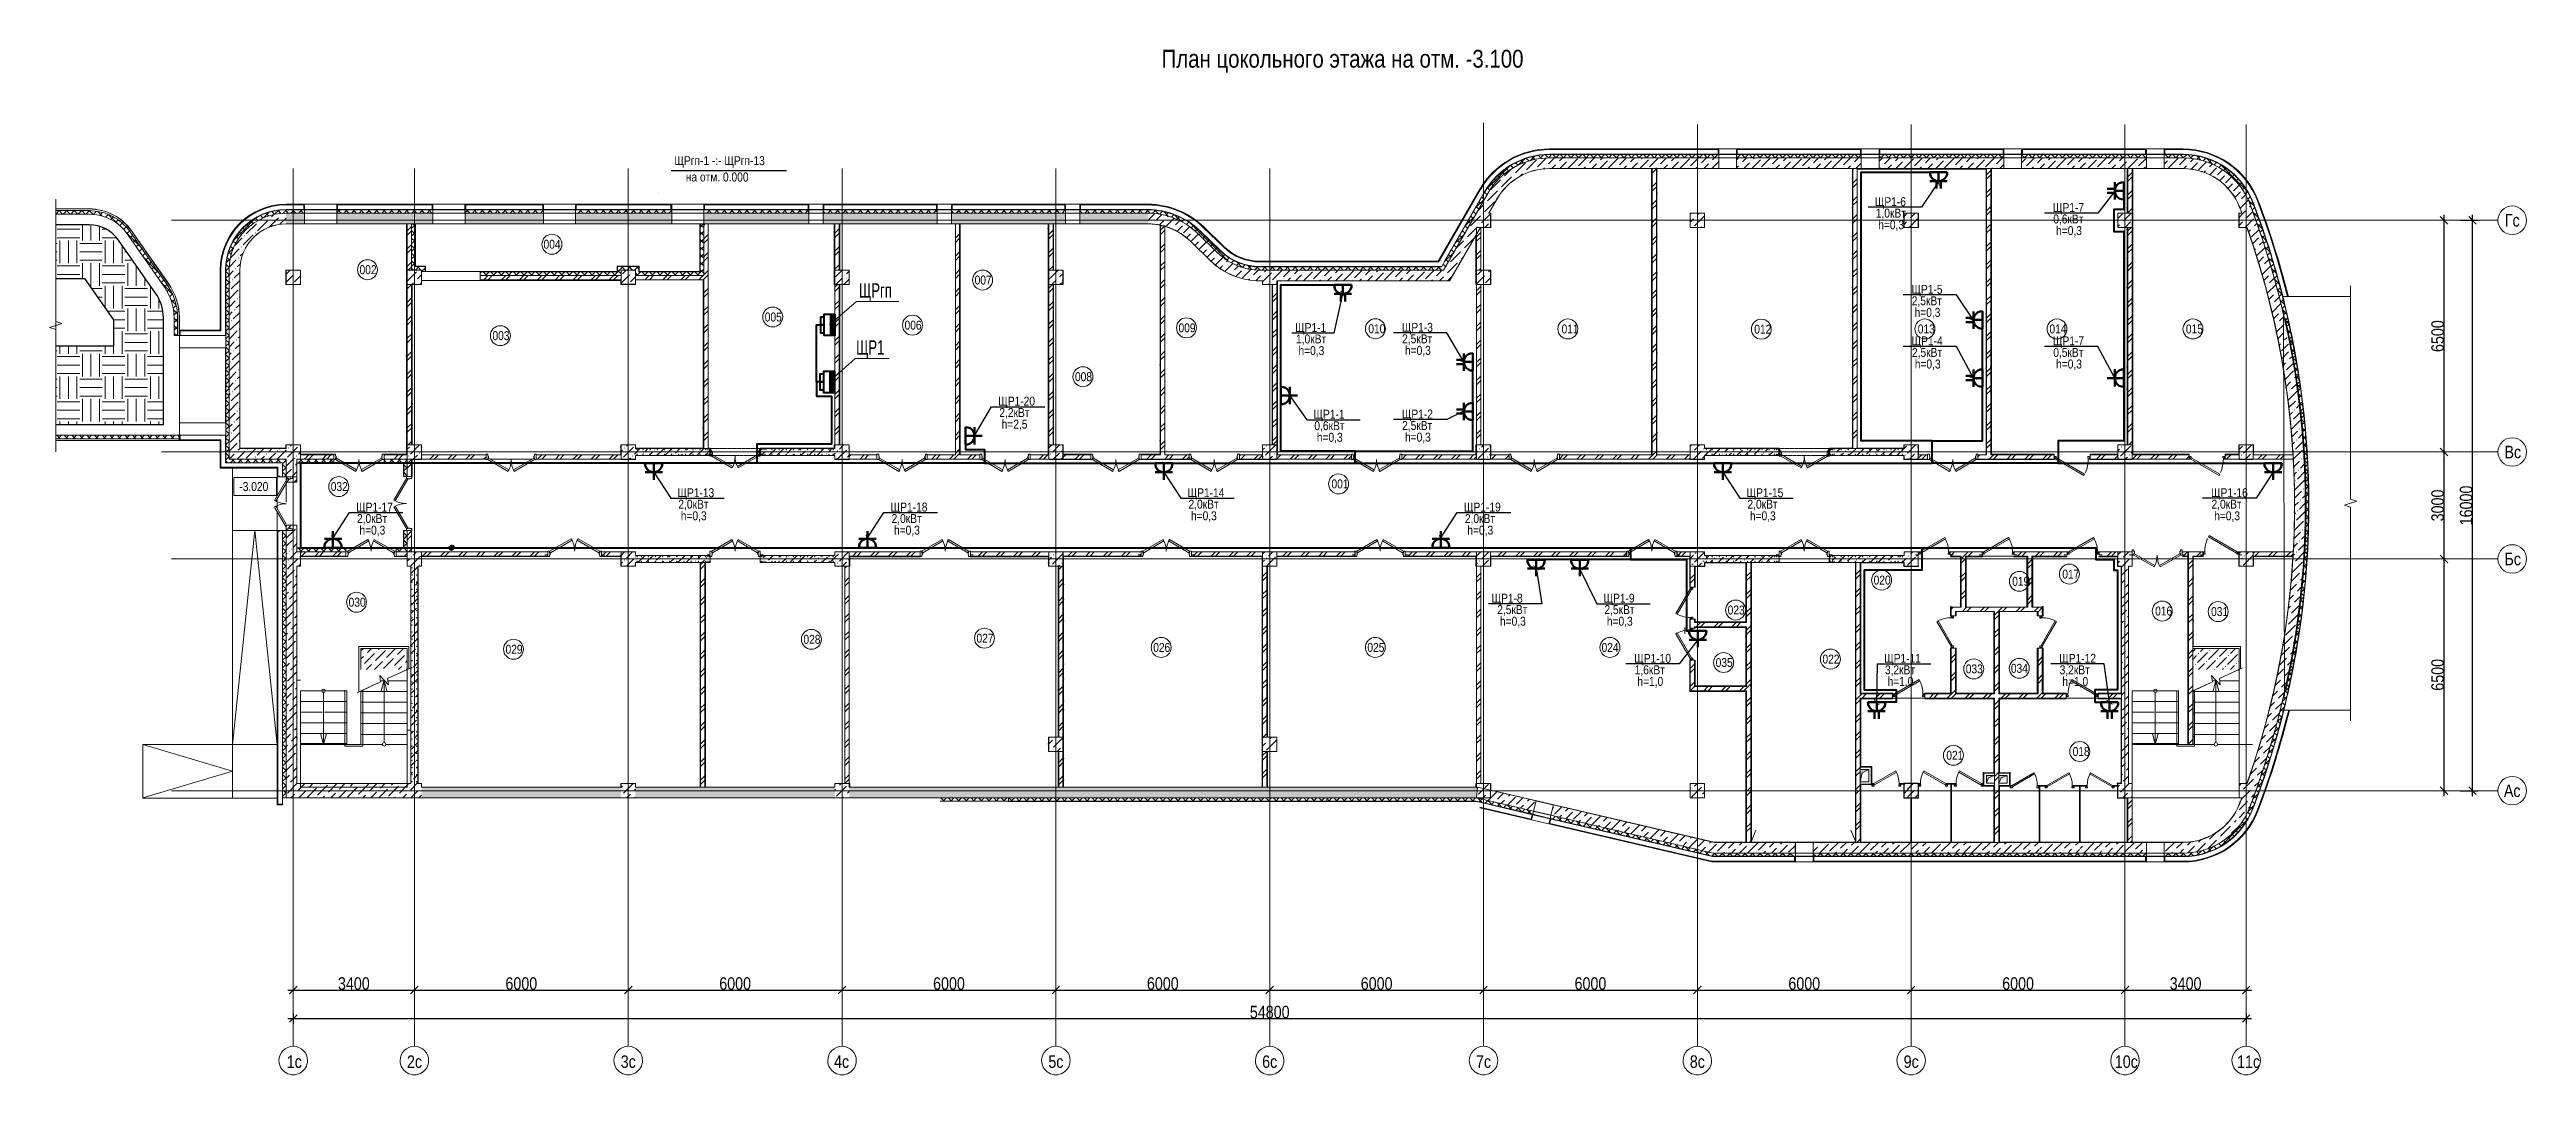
# Model space of a CAD drawing. Header units: metres. Extents: x -93142 to 227756, y -64772 to 286334.
# Drawn here: x 25825 to 95328, y -64772 to -35998 of the extents above; entities that cross this region are included whole.
import ezdxf
from ezdxf import colors
from ezdxf.entities.mleader import LeaderData, LeaderLine
from ezdxf.math import Vec2, Vec3

# ---------------------------------------------------------------- set-up
doc = ezdxf.new("R2010")
doc.units = ezdxf.units.M
for name, pattern in [('ACAD_ISO03W100', [30, 12, -18]), ('ADSK_Линия сетки', [21, 12, -3, 3, -3]), ('Сверху', [3.96875, 2.38125, -1.5875]), ('Сверху_2_', [3.96875, 2.38125, -1.5875])]:
    doc.linetypes.add(name, pattern=pattern)
for name, color, linetype, lineweight in [('A-ANNO-DIMS', 7, 'Continuous', 9), ('A-ANNO-NOTE', 7, 'Continuous', 5), ('A-AREA-IDEN', 7, 'Continuous', 9), ('A-DETL-GENF', 7, 'Continuous', 5), ('A-DETL-MBND', 7, 'Continuous', 5), ('A-DETL-THIN', 7, 'Continuous', 5), ('A-DOOR', 7, 'Continuous', 5), ('A-DOOR-FRAM', 7, 'Continuous', 13), ('A-FLOR', 7, 'Continuous', 5), ('A-FLOR-PATT', 7, 'Continuous', 25), ('A-GLAZ', 7, 'Continuous', 5), ('A-WALL', 7, 'Continuous', 5), ('A-WALL-PATT', 7, 'Continuous', 18), ('G-ANNO-TEXT', 7, 'Continuous', 9), ('I-WALL', 7, 'Continuous', 5), ('nadpisi', 84, 'Continuous', 13), ('S-COLS', 7, 'Continuous', 5), ('S-FNDN', 7, 'Continuous', 5), ('S-GRID', 7, 'Continuous', 9), ('S-GRID-IDEN', 7, 'Continuous', 9), ('S-RBAR', 7, 'Continuous', 5), ('S-STRS-MBND', 7, 'Сверху', 5), ('Освещение', 1, 'Continuous', 50), ('раб осв', 7, 'Continuous', 40), ('ЭЛ', 250, 'Continuous', 50), ('Эл-свет раб.', 5, 'Continuous', 50), ('ЭЛ.сети', 5, 'Continuous', 100), ('ЭОМ', 7, 'Continuous', 40)]:
    doc.layers.add(name, color=color, linetype=linetype, lineweight=lineweight)
doc.layers.add('A-DETL', color=7, linetype='Continuous', lineweight=5, true_color=0x00a600)
doc.styles.add('Arial', font='ARIALN.TTF', dxfattribs={"width": 0.8, "height": 2.5})
doc.styles.add('GOST Common_I', font='ARIALN.TTF', dxfattribs={"height": 350})
doc.styles.add('GOST Common_I_1', font='ARIALN.TTF', dxfattribs={"height": 300})
doc.styles.add('GOST Common_I_2', font='ARIALN.TTF', dxfattribs={"height": 500})
doc.styles.add('GOST Common_I_3', font='ARIALN.TTF', dxfattribs={"height": 250})
doc.styles.add('STYLE1', font='ARIALN.TTF', dxfattribs={"height": 250})
doc.styles.add('ГОСТ 2.304', font='ARIALN.TTF', dxfattribs={"width": 0.85})
doc.dimstyles.new('ADSK_Основной_3_5', dxfattribs={"dimscale": 304.8, "dimtxt": 352.000249, "dimasz": 0.695866, "dimexe": 0.492126, "dimexo": 0.984252, "dimgap": 0, "dimtad": 1, "dimdec": 3, "dimrnd": 0.001, "dimdsep": 46, "dimtxsty": 'GOST Common_I', "dimblk1": 'OBLIQUE', "dimblk2": 'OBLIQUE', "dimsah": 1, "dimcen": 0.09, "dimdle": 0.492126, "dimazin": 0, "dimtfac": 1, "dimtdec": 4, "dimtix": 1, "dimtmove": 0, "dimatfit": 3, "dimfxl": 1, "dimtvp": 1, "dimtolj": 1, "dimtzin": 0, "dimarcsym": 2})
doc.dimstyles.new('СПДС', dxfattribs={"dimscale": 100, "dimtxt": 2.5, "dimasz": 2.5, "dimexe": 1.25, "dimexo": 0.625, "dimtad": 1, "dimdec": 0, "dimrnd": 0.001, "dimtxsty": 'ГОСТ 2.304', "dimblk": 'OBLIQUE', "dimcen": 2.5, "dimdle": 2, "dimadec": 0, "dimazin": 2, "dimtfac": 0.75, "dimtdec": 0, "dimtmove": 1, "dimatfit": 3, "dimfxl": 1, "dimtolj": 1, "dimarcsym": 1})
pattern_1 = [(45, (0, 0), (-106.06602, 106.06602), []), (135, (0, 0), (-106.06602, -106.06602), [])]
pattern_2 = [(45, (0, 0), (84.19025, 308.69666), [396.875, -79.375, 3.353, -76.022])]
pattern_3 = [(45, (-32662.65, 56145.64), (84.19025, 308.69666), [396.875, -79.375, 3.353, -76.022])]
pattern_4 = [(45, (0, 0), (-251.4472, 251.4472), []), (45, (0, 381), (-251.4472, 251.4472), [])]
pattern_5 = [(0, (0, 0), (812.8, 203.2), [33.528, -576.072, 33.528, -576.072, -3251.2]), (0, (0, 0), (812.8, 203.2), [-1219.2, 33.528, -1185.672, 33.528, -576.072, -1422.4]), (0, (0, 0), (812.8, 203.2), [-3048, 33.528, -372.872, 33.528, -982.472]), (120, (304.8, 101.6), (-582.37636, 602.30545), [33.528, -576.072, 33.528, -576.072, -3251.2]), (120, (304.8, 101.6), (-582.37636, 602.30545), [-1219.2, 33.528, -1185.672, 33.528, -576.072, -1422.4]), (120, (304.8, 101.6), (-582.37636, 602.30545), [-3048, 33.528, -372.872, 33.528, -982.472]), (240, (406.4, 508), (-230.42364, -805.50545), [33.528, -576.072, 33.528, -576.072, -3251.2]), (240, (406.4, 508), (-230.42364, -805.50545), [-1219.2, 33.528, -1185.672, 33.528, -576.072, -1422.4]), (240, (406.4, 508), (-230.42364, -805.50545), [-3048, 33.528, -372.872, 33.528, -982.472])]
pattern_6 = [(50, (0, 0), (728.7365, -63.7558), [76.2, -838.2]), (355, (0, 0), (-140.9716, 764.2276), [60.96, -670.56]), (100.451, (60.7, -5.3), (587.77, 700.4668), [64.76, -712.36]), (46.184, (0, 203.2), (1084.316, -168.171), [114.3, -1257.3]), (96.636, (90.4, 189.2), (949.61, 989.71), [97.14, -1068.54]), (351.184, (0, 203.2), (949.62, 989.701), [91.44, -1005.84]), (21, (101.6, 152.4), (606.458, -409.0606), [76.2, -838.2]), (326, (101.6, 152.4), (247.2083, 736.753), [60.96, -670.56]), (71.451, (152.14, 118.3), (853.6683, 327.6855), [64.76, -712.36]), (37.5, (0, 0), (12.3547, 338.2201), [33.528, -628.904, 33.528, -647.192, -673.1]), (37.5, (0, 0), (12.3547, 338.2201), [-1343.152, 33.528, -639.572]), (7.5, (0, 0), (267.2789, 400.7221), [33.528, -354.584, 33.528, -613.664, -256.54]), (7.5, (0, 0), (267.2789, 400.7221), [-1035.304, 33.528, -223.012]), (327.5, (-226.57, 0), (542.3633, -22.91534), [33.528, -220.472, 33.528, -758.952, -1051.56]), (327.5, (-226.57, 0), (542.3633, -22.91534), [-1046.48, 33.528, -1018.032]), (317.5, (-328.17, 0), (592.517, 101.707), [33.528, -296.672, 33.528, -492.76, -746.76]), (317.5, (-328.17, 0), (592.517, 101.707), [-856.488, 33.528, -713.232])]

msp = doc.modelspace()

# ---------------------------------------------------------------- texts
at = {"layer": 'A-AREA-IDEN', "lineweight": 15, "char_height": 250, "attachment_point": 1, "style": 'GOST Common_I_1'}
for s, insert, width in [('004', (39685.3282, -41333.3843), 667.004), ('002', (34522.9127, -42047.1688), 634.9365), ('007', (51782.938, -42336.8046), 634.9365), ('005', (45893.7602, -43374.1494), 634.9365), ('006', (49816.6561, -43602.9134), 634.9365), ('009', (57504.0258, -43678.2614), 634.9365), ('010', (62830.0187, -43703.7091), 577.215), ('011', (68252.6075, -43709.7091), 519.4935), ('012', (73659.773, -43715.7091), 577.215), ('013', (78248.945, -43709.7091), 577.215), ('014', (81942.7181, -43709.7091), 609.2825), ('015', (85770.6484, -43709.7091), 577.215), ('003', (38252.2922, -43897.3189), 634.9365), ('008', (54599.0832, -45048.8511), 634.9365), ('032', (33716.855, -48129.9331), 634.9365), ('001', (61796.4238, -48055.7298), 577.215), ('017', (82303.0786, -50585.0726), 577.215), ('030', (34216.6398, -51374.1327), 634.9365), ('020', (77009.461, -50753.373), 634.9365), ('019', (80898.2485, -50788.4443), 577.215), ('023', (72913.9951, -51592.8571), 634.9365), ('016', (84909.1175, -51621.6844), 577.215), ('031', (86478.231, -51637.0594), 577.215), ('029', (38619.6931, -52693.3594), 634.9365), ('028', (46980.1633, -52414.9472), 634.9365), ('027', (51835.5146, -52383.3644), 634.9365), ('026', (56794.0418, -52642.3275), 634.9365), ('025', (62803.4828, -52642.3275), 634.9365), ('024', (69374.4468, -52642.3275), 667.004), ('035', (72576.5095, -53065.7822), 634.9365), ('022', (75574.2428, -52969.1176), 634.9365), ('033', (79594.9127, -53244.2314), 634.9365), ('034', (80860.5454, -53228.541), 667.004), ('018', (82593.4507, -55561.3859), 577.215), ('021', (79048.8135, -55667.6788), 577.215)]:
    msp.add_mtext(s, dxfattribs=dict(at, insert=insert, width=width))
at = {"layer": 'G-ANNO-TEXT', "insert": (57028.6561, -36005.4928), "char_height": 500, "width": 10347.059468, "attachment_point": 1, "style": 'GOST Common_I_2'}
msp.add_mtext('План цокольного этажа на отм. -3.100', dxfattribs=at)
at = {"layer": 'G-ANNO-TEXT', "lineweight": 15, "insert": (31150.8948, -48128.1672), "char_height": 250, "width": 949.198, "attachment_point": 1, "style": 'GOST Common_I_3'}
msp.add_mtext('-3.020', dxfattribs=at)
at = {"layer": 'nadpisi', "color": 7, "style": 'Arial'}
for s, p in [('ЩРгп-1 -:- ЩРгп-13', (43357.549, -39238.8183)), ('на отм. 0.000', (43678.4323, -39697.2616))]:
    msp.add_text(s, height=250, dxfattribs=at).set_placement(p)
at = {"layer": 'S-GRID-IDEN', "lineweight": 15, "char_height": 350, "attachment_point": 1, "style": 'GOST Common_I'}
for s, insert, width in [('Гс', (94723.6703, -40612.4041), 461.772), ('Вс', (94710.4703, -47112.4041), 493.8395), ('Бс', (94710.4703, -50112.4041), 493.8395), ('Ас', (94694.4703, -56612.4041), 532.3205), ('1с', (32480.3192, -64210.7433), 391.2235), ('2с', (35853.9192, -64210.7433), 455.3585), ('3с', (41851.1192, -64210.7433), 461.772), ('4с', (47837.9192, -64210.7433), 493.8395), ('5с', (53851.1192, -64210.7433), 461.772), ('6с', (59851.1192, -64210.7433), 461.772), ('7с', (65851.1192, -64210.7433), 461.772), ('8с', (71851.1192, -64210.7433), 461.772), ('9с', (77851.1192, -64210.7433), 461.772), ('10с', (83777.1192, -64210.7433), 641.35), ('11с', (87205.9192, -64210.7433), 570.8015)]:
    msp.add_mtext(s, dxfattribs=dict(at, insert=insert, width=width))
at = {"layer": 'Эл-свет раб.', "color": 7, "style": 'STYLE1'}
for s, p in [('ЩР1-6', (77042.2001, -40388.9492)), ('ЩР1-7', (82039.8699, -40553.139)), ('1,0кВт', (77068.7297, -40710.5892)), ('h=0,3', (77137.6196, -41036.3637, -386.7801)), ('0,6кВт', (82049.8342, -40874.779)), ('h=0,3', (82129.4777, -41200.5534, -386.7801)), ('ЩР1-5', (78069.016, -42847.3407)), ('2,5кВт', (78078.9803, -43168.9807)), ('ЩР1-1', (60775.0821, -43918.8996)), ('ЩР1-3', (63769.016, -43913.0457)), ('h=0,3', (78158.6239, -43494.7552, -386.7801)), ('1,0кВт', (60801.6117, -44240.5396)), ('h=0,3', (60870.5016, -44566.3141, -386.7801)), ('2,5кВт', (63778.9803, -44234.6858)), ('h=0,3', (63858.6239, -44560.4602, -386.7801)), ('ЩР1-4', (78074.8699, -44295.3671)), ('2,5кВт', (78084.8342, -44617.0071)), ('0,5кВт', (82049.8342, -44617.0071)), ('ЩР1-7', (82039.8699, -44295.3671)), ('h=0,3', (78164.4777, -44942.7815, -386.7801)), ('h=0,3', (82129.4777, -44942.7815, -386.7801)), ('ЩР1-20', (52444.5509, -45983.3123)), ('2,2кВт', (52476.1965, -46304.9523)), ('h=2,5', (52540.823, -46630.7268, -386.7801)), ('ЩР1-1', (61289.5497, -46351.3996)), ('0,6кВт', (61316.0793, -46673.0396)), ('ЩР1-2', (63769.016, -46345.5457)), ('2,5кВт', (63778.9803, -46667.1858)), ('h=0,3', (61384.9692, -46998.8141, -386.7801)), ('h=0,3', (63858.6239, -46992.9602, -386.7801)), ('ЩР1-13', (43442.8939, -48552.7129)), ('2,0кВт', (43469.4235, -48874.3529)), ('ЩР1-14', (57758.2742, -48552.7129)), ('2,0кВт', (57784.8037, -48874.3529)), ('ЩР1-15', (73442.8939, -48552.7129)), ('2,0кВт', (73469.4235, -48874.3529)), ('ЩР1-16', (86475.8452, -48552.7129)), ('2,0кВт', (86490.0728, -48874.3529)), ('ЩР1-17', (34425.7126, -48955.1796)), ('2,0кВт', (34452.2422, -49276.8196)), ('h=0,3', (34521.132, -49602.5941, -386.7801)), ('h=0,3', (43538.3133, -49200.1274, -386.7801)), ('ЩР1-18', (49425.7126, -48955.1796)), ('2,0кВт', (49452.2422, -49276.8196)), ('h=0,3', (49521.132, -49602.5941, -386.7801)), ('h=0,3', (57853.6936, -49200.1274, -386.7801)), ('ЩР1-19', (65513.2126, -48955.1796)), ('2,0кВт', (65539.7422, -49276.8196)), ('h=0,3', (65608.632, -49602.5941, -386.7801)), ('h=0,3', (73538.3133, -49200.1274, -386.7801)), ('h=0,3', (86565.4531, -49200.1274, -386.7801)), ('ЩР1-8', (66287.1909, -51509.9126)), ('ЩР1-9', (69428.8975, -51509.9126)), ('2,5кВт', (66448.2466, -51831.5526)), ('h=0,3', (66523.6269, -52157.327, -386.7801)), ('2,5кВт', (69455.4271, -51831.5526)), ('h=0,3', (69524.3169, -52157.327, -386.7801)), ('ЩР1-10', (70290.2211, -53198.2349)), ('1,6кВт', (70304.4487, -53519.8749)), ('ЩР1-11', (77304.128, -53198.2349)), ('3,2кВт', (77326.3943, -53519.8749)), ('ЩР1-12', (82215.2916, -53198.2349)), ('3,2кВт', (82229.5192, -53519.8749)), ('h=1,0', (70379.8289, -53845.6494, -386.7801)), ('h=1,0', (77400.4001, -53845.6494, -386.7801)), ('h=1,0', (82304.8994, -53845.6494, -386.7801))]:
    msp.add_text(s, height=250, dxfattribs=at).set_placement(p)

# ---------------------------------------------------------------- blocks, each defined once
blk = doc.blocks.new('1709 КДП АПК АС_Крыльца_rvt-1-Цокольный этаж')
at = {"layer": 'A-FLOR', "lineweight": 9}
for p, q in [((30963, -47736), (30963, -49491)), ((32213, -48507), (32213, -47981)), ((32213, -48874), (32213, -48597)), ((32213, -49491), (32213, -48964)), ((30963, -49491), (32213, -49491)), ((30963, -49491), (32213, -49491)), ((30963, -55491), (30963, -49491)), ((28443, -55491), (30963, -55491)), ((28443, -56991), (28443, -55491)), ((32213, -55491), (30963, -55491)), ((30963, -55491), (30963, -56991)), ((32213, -55491), (30963, -55491)), ((30963, -55491), (30963, -56991)), ((30963, -56991), (28443, -56991)), ((30963, -56991), (32213, -56991))]:
    blk.add_line(p, q, dxfattribs=at)
at = {"layer": 'S-FNDN', "lineweight": 9}
for p, q in [((88976, -45441), (88986, -45440)), ((89005, -51999), (88995, -51998)), ((52733, -57086), (52733, -57076)), ((61663, -57076), (61663, -57086))]:
    blk.add_line(p, q, dxfattribs=at)
at = {"layer": 'S-STRS-MBND', "linetype": 'Continuous', "lineweight": 9}
blk.add_line((88537, -54123), (88507, -43323), dxfattribs=at)
at = {"layer": 'S-STRS-MBND', "lineweight": 9}
for p, q in [((88656, -43623), (88576, -43623)), ((88656, -43623), (88576, -43623)), ((88722, -43923), (88641, -43923)), ((88722, -43923), (88641, -43923)), ((88781, -44223), (88702, -44223)), ((88781, -44223), (88702, -44223)), ((88839, -44523), (88758, -44523)), ((88839, -44523), (88758, -44523)), ((88890, -44823), (88811, -44823)), ((88890, -44823), (88811, -44823)), ((88939, -45123), (88860, -45123)), ((88939, -45123), (88860, -45123)), ((88984, -45423), (88905, -45423)), ((88984, -45423), (88905, -45423)), ((88922, -52023), (89001, -52023)), ((88922, -52023), (89001, -52023)), ((88832, -52623), (88911, -52623)), ((88832, -52623), (88911, -52623)), ((88879, -52323), (88958, -52323)), ((88879, -52323), (88958, -52323)), ((88726, -53223), (88805, -53223)), ((88726, -53223), (88805, -53223)), ((88781, -52923), (88861, -52923)), ((88781, -52923), (88861, -52923)), ((88604, -53823), (88684, -53823)), ((88604, -53823), (88684, -53823)), ((88667, -53523), (88747, -53523)), ((88667, -53523), (88747, -53523)), ((52733, -56986), (61663, -56986)), ((52733, -57086), (52733, -56986)), ((61663, -57086), (61663, -56986))]:
    blk.add_line(p, q, dxfattribs=at)
blk.add_arc((65374, -48786), 23770, 352.17232, 8.13273, dxfattribs=at)
for points in [[(88553, -43521), (88696, -44150), (88813, -44785), (88905, -45423)], [(88581, -53925), (88721, -53296), (88834, -52661), (88922, -52023)]]:
    blk.add_open_spline(points, degree=3, dxfattribs=at)
blk = doc.blocks.new('Вышка АР_rvt-1-Цокольный этаж')
at = {"layer": 'A-FLOR-PATT', "lineweight": 5}
h = blk.add_hatch(dxfattribs=at)
h.set_pattern_fill('FP_8', color=256, style=0, pattern_type=2)
h.set_pattern_definition([(0, (0, 0), (635, 635), [635, -635]), (0, (0, 238.1), (635, 635), [635, -635]), (0, (0, 476.25), (635, 635), [635, -635]), (90, (79.4, 555.6), (-635, 635), [635, -635]), (90, (317.5, 555.6), (-635, 635), [635, -635]), (90, (555.6, 555.6), (-635, 635), [635, -635])])
h.paths.add_polyline_path([(25998, -46516), (29018, -46516), (29018, -43518), (29012, -43396), (28993, -43276), (28963, -43158), (28920, -43043), (28866, -42934), (28801, -42830), (27759, -41342), (27694, -41258), (27619, -41182), (27537, -41114), (27448, -41055), (27354, -41005), (27255, -40966), (27152, -40938), (27047, -40921), (26940, -40916), (25998, -40916), (25998, -42416), (26802, -42416), (27618, -43581), (27618, -44316), (25998, -44316), (25998, -46029)], flags=0)
at = {"layer": 'A-WALL-PATT', "lineweight": 5}
h = blk.add_hatch(dxfattribs=at)
h.set_pattern_fill('FP_7', color=256, style=0, pattern_type=2)
h.set_pattern_definition(pattern_1)
h.paths.add_polyline_path([(25998, -40616), (26940, -40616), (26940, -40516), (25998, -40516)], flags=0)
h = blk.add_hatch(dxfattribs=at)
h.set_pattern_fill('FP_7', color=256, style=0, pattern_type=2)
h.set_pattern_definition(pattern_1)
h.paths.add_polyline_path([(28005, -41170), (28087, -41113), (28013, -41016), (27930, -40926), (27840, -40843), (27743, -40769), (27640, -40703), (27532, -40647), (27419, -40600), (27302, -40563), (27183, -40537), (27062, -40521), (26940, -40516), (26940, -40616), (27065, -40622), (27188, -40640), (27309, -40669), (27436, -40714), (27540, -40763), (27648, -40825), (27749, -40898), (27846, -40984), (27929, -41071), (27938, -41084)], flags=0)
h = blk.add_hatch(dxfattribs=at)
h.set_pattern_fill('FP_7', color=256, style=0, pattern_type=2)
h.set_pattern_definition(pattern_1)
h.paths.add_polyline_path([(29047, -42658), (29129, -42601), (28087, -41113), (28005, -41170), (28987, -42572)], flags=0)
h = blk.add_hatch(dxfattribs=at)
h.set_pattern_fill('FP_7', color=256, style=0, pattern_type=2)
h.set_pattern_definition(pattern_1)
h.paths.add_polyline_path([(29318, -43518), (29418, -43518), (29412, -43375), (29392, -43232), (29364, -43104), (29321, -42970), (29268, -42842), (29204, -42718), (29129, -42601), (29047, -42658), (29117, -42768), (29178, -42885), (29228, -43005), (29267, -43130), (29295, -43258), (29313, -43388)], flags=0)
h = blk.add_hatch(dxfattribs=at)
h.set_pattern_fill('FP_7', color=256, style=0, pattern_type=2)
h.set_pattern_definition(pattern_1)
h.paths.add_polyline_path([(29318, -44016), (29418, -44016), (29418, -43518), (29318, -43518), (29318, -43667)], flags=0)
h = blk.add_hatch(dxfattribs=at)
h.set_pattern_fill('FP_7', color=256, style=0, pattern_type=2)
h.set_pattern_definition(pattern_1)
h.paths.add_polyline_path([(25998, -46916), (29463, -46916), (29463, -46816), (25998, -46816)], flags=0)
at = {"layer": 'A-FLOR', "lineweight": 25}
for p, q in [((26940, -40916), (25998, -40916)), ((28801, -42830), (27759, -41342)), ((25998, -42416), (26802, -42416)), ((26802, -42416), (27618, -43581)), ((27618, -43581), (27618, -44316)), ((29018, -46516), (29018, -43518)), ((27618, -44316), (25998, -44316)), ((25998, -46516), (29018, -46516))]:
    blk.add_line(p, q, dxfattribs=at)
for centre, radius, start, end in [((26940, -41916), 1000, 35, 90), ((27818, -43518), 1200, 0, 35)]:
    blk.add_arc(centre, radius, start, end, dxfattribs=at)
at = {"layer": 'A-WALL'}
for p, q in [((26940, -40470), (25998, -40470)), ((26940, -40516), (25998, -40516)), ((29129, -42601), (28087, -41113)), ((29167, -42574), (28125, -41086)), ((29418, -44016), (29418, -43518)), ((29464, -44016), (29464, -43518)), ((25998, -46916), (29463, -46916)), ((25998, -46962), (26001, -46962)), ((26002, -46962), (29463, -46962))]:
    blk.add_line(p, q, dxfattribs=at)
for centre, radius, start, end in [((26940, -41916), 1446, 35, 90), ((26940, -41916), 1400, 35, 90), ((27818, -43518), 1600, 20.03675, 35), ((27818, -43518), 1646, 0, 35), ((27818, -43518), 1600, 10, 20), ((27818, -43518), 1600, 0, 9.96325)]:
    blk.add_arc(centre, radius, start, end, dxfattribs=at)
at = {"layer": 'I-WALL', "lineweight": 18}
for p, q in [((26940, -40466), (25998, -40466)), ((25998, -40616), (26940, -40616)), ((28005, -41170), (29047, -42658)), ((29170, -42572), (28128, -41084)), ((29318, -43518), (29318, -44016)), ((29468, -44016), (29468, -43518)), ((29318, -44016), (29468, -44016)), ((29463, -46816), (25998, -46816)), ((25998, -46966), (29463, -46966)), ((29463, -46966), (29463, -46816))]:
    blk.add_line(p, q, dxfattribs=at)
for centre, radius, start, end in [((26940, -41916), 1450, 35, 90), ((26940, -41916), 1300, 35, 90), ((27818, -43518), 1500, 0, 35), ((27818, -43518), 1650, 0, 35)]:
    blk.add_arc(centre, radius, start, end, dxfattribs=at)
blk = doc.blocks.new('Окно-Квадратный проем - 500 x 600_в_-242012-Цокольный этаж')
at = {"layer": 'A-GLAZ', "lineweight": 20}
for p, q in [((-258, -150), (-258, 150)), ((242, 150), (242, -150))]:
    blk.add_line(p, q, dxfattribs=at)
at = {"layer": 'A-GLAZ', "linetype": 'Сверху_2_', "lineweight": 20}
for p, q in [((-258, 150), (242, 150)), ((242, -150), (-258, -150))]:
    blk.add_line(p, q, dxfattribs=at)
blk = doc.blocks.new('Окно-Квадратный проем - 400 x 1000_в_-156022-Цокольный этаж')
at = {"layer": 'A-GLAZ', "lineweight": 20}
for p, q in [((-208, -150), (-208, 150)), ((192, 150), (192, -150))]:
    blk.add_line(p, q, dxfattribs=at)
at = {"layer": 'A-GLAZ', "linetype": 'Сверху_2_', "lineweight": 20}
for p, q in [((-208, 150), (192, 150)), ((192, -150), (-208, -150))]:
    blk.add_line(p, q, dxfattribs=at)
blk = doc.blocks.new('Окно-Квадратный проем - 900 x 1200 мм-157618-Цокольный этаж')
at = {"layer": 'A-GLAZ', "lineweight": 20}
for p, q in [((-458, -150), (-458, 150)), ((442, 150), (442, -150))]:
    blk.add_line(p, q, dxfattribs=at)
at = {"layer": 'A-GLAZ', "linetype": 'Сверху_2_', "lineweight": 20}
for p, q in [((-458, 150), (442, 150)), ((442, -150), (-458, -150))]:
    blk.add_line(p, q, dxfattribs=at)
blk = doc.blocks.new('ARM_дверь_проем - 1400 x 2200_в_-195152-Цокольный этаж')
at = {"layer": 'A-DETL-GENF', "linetype": 'Сверху_2_', "lineweight": 20}
for p, q in [((692, 100), (-708, 100)), ((-708, -100), (692, -100))]:
    blk.add_line(p, q, dxfattribs=at)
at = {"layer": 'A-DETL-GENF', "lineweight": 40}
for p, q in [((-708, 100), (-708, -100)), ((692, -100), (692, 100))]:
    blk.add_line(p, q, dxfattribs=at)
blk = doc.blocks.new('Перекрытия 5 - Перекрытия 1-249049-Цокольный этаж')
at = {"layer": 'A-FLOR', "lineweight": 20}
for p, q in [((51600, 2500), (51600, 2800)), ((52900, 2800), (51600, 2800)), ((52900, 2800), (52900, 2500)), ((51600, 2200), (51600, 2500)), ((52900, 2500), (51600, 2500)), ((51600, 1900), (51600, 2200)), ((52221, 2200), (51600, 2200)), ((52900, 2200), (52279, 2200)), ((52900, 2500), (52900, 2200)), ((52900, 2200), (52900, 1900)), ((51600, 1600), (51600, 1900)), ((52900, 1900), (51600, 1900)), ((51600, 1300), (51600, 1600)), ((52900, 1600), (51600, 1600)), ((52900, 1900), (52900, 1600)), ((52900, 1600), (52900, 1300)), ((51600, 680), (51600, 1300)), ((53100, 1300), (51600, 1300))]:
    blk.add_line(p, q, dxfattribs=at)
blk = doc.blocks.new('Перекрытия 6 - Перекрытия 2-249093-Цокольный этаж')
at = {"layer": 'A-FLOR-PATT', "lineweight": 15}
h = blk.add_hatch(dxfattribs=at)
h.set_pattern_fill('FP_10', color=256, style=0, pattern_type=2)
h.set_pattern_definition(pattern_3)
h.paths.add_polyline_path([(54600, 3400), (54600, 3987), (53300, 3987), (53300, 3400), (53891, 3400)], flags=0)
at = {"layer": 'A-FLOR', "lineweight": 15}
for p, q in [((53300, 3987), (53300, 3400)), ((54600, 3987), (53300, 3987)), ((54600, 3400), (54600, 3987))]:
    blk.add_line(p, q, dxfattribs=at)
at = {"layer": 'A-FLOR', "lineweight": 20}
blk.add_line((53100, 1300), (53165, 1300), dxfattribs=at)
blk = doc.blocks.new('Перекрытия 11 - Перекрытия 1-288010-Цокольный этаж')
at = {"layer": 'A-FLOR', "lineweight": 20}
for p, q in [((200, 2500), (200, 2800)), ((1500, 2800), (200, 2800)), ((1500, 2800), (1500, 2500)), ((200, 2200), (200, 2500)), ((1500, 2500), (200, 2500)), ((200, 1900), (200, 2200)), ((821, 2200), (200, 2200)), ((1500, 2200), (879, 2200)), ((1500, 2500), (1500, 2200)), ((1500, 2200), (1500, 1900)), ((200, 1600), (200, 1900)), ((1500, 1900), (200, 1900)), ((200, 1300), (200, 1600)), ((1500, 1600), (200, 1600)), ((1500, 1900), (1500, 1600)), ((1500, 1600), (1500, 1300)), ((200, 680), (200, 1300)), ((1700, 1300), (200, 1300))]:
    blk.add_line(p, q, dxfattribs=at)
blk = doc.blocks.new('Перекрытия 12 - Перекрытия 2-288053-Цокольный этаж')
at = {"layer": 'A-FLOR-PATT', "lineweight": 15}
h = blk.add_hatch(dxfattribs=at)
h.set_pattern_fill('FP_10', color=256, style=0, pattern_type=2)
h.set_pattern_definition(pattern_3)
h.paths.add_polyline_path([(1900, 3400), (3200, 3400), (3200, 3987), (1900, 3987)], flags=0)
at = {"layer": 'A-FLOR', "lineweight": 15}
for p, q in [((1900, 3987), (1900, 3400)), ((3200, 3987), (1900, 3987)), ((3200, 3400), (3200, 3987)), ((1700, 1300), (1900, 1300))]:
    blk.add_line(p, q, dxfattribs=at)
blk = doc.blocks.new('КДП АПК - КР_rvt-1-Цокольный этаж')
at = {"layer": 'A-WALL-PATT', "lineweight": 15}
h = blk.add_hatch(dxfattribs=at)
h.set_pattern_fill('FP_9', color=256, style=0, pattern_type=2)
h.set_pattern_definition(pattern_2)
h.paths.add_polyline_path([(66440, -39546), (66513, -39430), (66595, -39320), (66686, -39218), (66785, -39123), (66891, -39037), (67008, -38956), (67122, -38890), (67246, -38832), (67374, -38783), (67505, -38745), (67640, -38718), (67775, -38701), (67912, -38696), (67912, -38396), (67763, -38401), (67614, -38418), (67467, -38446), (67323, -38484), (67182, -38534), (67044, -38594), (66912, -38664), (66786, -38743), (66665, -38832), (66552, -38930), (66446, -39035), (66349, -39149), (66260, -39269), (66180, -39396), (66274, -39450)], flags=0)
h = blk.add_hatch(dxfattribs=at)
h.set_pattern_fill('FP_9', color=256, style=0, pattern_type=2)
h.set_pattern_definition(pattern_2)
h.paths.add_polyline_path([(85696, -38696), (85696, -38396), (85163, -38396), (85163, -38696), (85539, -38696)], flags=0)
h.paths.add_polyline_path([(84525, -38696), (84663, -38696), (84663, -38396), (81163, -38396), (81163, -38696), (82497, -38696)], flags=0)
h.paths.add_polyline_path([(80663, -38696), (80663, -38396), (77163, -38396), (77163, -38696), (80469, -38696)], flags=0)
h.paths.add_polyline_path([(76663, -38696), (76663, -38396), (73163, -38396), (73163, -38696), (74386, -38696)], flags=0)
h.paths.add_polyline_path([(72663, -38696), (72663, -38396), (67912, -38396), (67912, -38696), (72358, -38696)], flags=0)
h = blk.add_hatch(dxfattribs=at)
h.set_pattern_fill('FP_9', color=256, style=0, pattern_type=2)
h.set_pattern_definition(pattern_2)
h.paths.add_polyline_path([(87283, -39786), (87563, -39679), (87504, -39541), (87434, -39407), (87355, -39279), (87266, -39158), (87169, -39043), (87063, -38936), (86949, -38837), (86828, -38747), (86701, -38667), (86568, -38596), (86431, -38536), (86289, -38486), (86143, -38446), (85996, -38418), (85846, -38401), (85696, -38396), (85696, -38696), (85842, -38702), (85987, -38721), (86129, -38752), (86269, -38795), (86404, -38850), (86534, -38917), (86658, -38995), (86775, -39083), (86884, -39180), (86984, -39287), (87075, -39402), (87155, -39524), (87229, -39664)], flags=0)
h = blk.add_hatch(dxfattribs=at)
h.set_pattern_fill('FP_9', color=256, style=0, pattern_type=2)
h.set_pattern_definition(pattern_2)
h.paths.add_polyline_path([(65863, -39946), (66209, -39946), (66440, -39546), (66180, -39396)], flags=0)
h.paths.add_polyline_path([(65112, -41846), (65978, -40346), (65863, -40346), (65863, -39946), (64766, -41846)], flags=0)
h = blk.add_hatch(dxfattribs=at)
h.set_pattern_fill('FP_9', color=256, style=0, pattern_type=2)
h.set_pattern_definition(pattern_2)
h.paths.add_polyline_path([(31163, -41546), (31169, -41418), (31188, -41292), (31219, -41168), (31262, -41048), (31316, -40933), (31382, -40823), (31458, -40721), (31543, -40626), (31638, -40541), (31740, -40465), (31850, -40399), (31965, -40345), (32085, -40302), (32209, -40271), (32335, -40252), (32463, -40246), (32463, -39946), (32323, -39952), (32185, -39970), (32049, -40000), (31915, -40042), (31786, -40096), (31663, -40160), (31545, -40235), (31434, -40320), (31331, -40414), (31237, -40517), (31152, -40628), (31077, -40746), (31013, -40869), (30959, -40998), (30917, -41132), (30887, -41268), (30869, -41406), (30863, -41546)], flags=0)
h = blk.add_hatch(dxfattribs=at)
h.set_pattern_fill('FP_9', color=256, style=0, pattern_type=2)
h.set_pattern_definition(pattern_2)
h.paths.add_polyline_path([(56645, -40246), (56645, -39946), (54733, -39946), (54733, -40246)], flags=0)
h.paths.add_polyline_path([(54107, -40246), (54333, -40246), (54333, -39946), (51133, -39946), (51133, -40246)], flags=0)
h.paths.add_polyline_path([(50733, -40246), (50733, -39946), (47533, -39946), (47533, -40246), (50051, -40246)], flags=0)
h.paths.add_polyline_path([(47133, -40246), (47133, -39946), (44183, -39946), (44183, -40246), (45995, -40246)], flags=0)
h.paths.add_polyline_path([(43283, -40246), (43283, -39946), (40583, -39946), (40583, -40246), (41939, -40246)], flags=0)
h.paths.add_polyline_path([(39683, -40246), (39683, -39946), (37483, -39946), (37483, -40246), (37883, -40246)], flags=0)
h.paths.add_polyline_path([(36583, -40246), (36583, -39946), (33883, -39946), (33883, -40246)], flags=0)
h.paths.add_polyline_path([(32983, -40246), (32983, -39946), (32463, -39946), (32463, -40246)], flags=0)
h = blk.add_hatch(dxfattribs=at)
h.set_pattern_fill('FP_9', color=256, style=0, pattern_type=2)
h.set_pattern_definition(pattern_2)
h.paths.add_polyline_path([(57829, -40725), (58037, -40510), (57923, -40407), (57801, -40313), (57672, -40229), (57537, -40155), (57396, -40092), (57252, -40040), (57103, -39999), (56952, -39969), (56799, -39952), (56645, -39946), (56645, -40246), (56791, -40252), (56935, -40270), (57077, -40301), (57216, -40344), (57351, -40399), (57480, -40465), (57604, -40541), (57720, -40628)], flags=0)
h = blk.add_hatch(dxfattribs=at)
h.set_pattern_fill('FP_9', color=256, style=0, pattern_type=2)
h.set_pattern_definition(pattern_2)
h.paths.add_polyline_path([(87563, -56612), (87663, -56346), (87343, -56346), (87283, -56505)], flags=0)
h.paths.add_polyline_path([(87663, -39946), (87563, -39679), (87283, -39786), (87343, -39946), (87567, -39946)], flags=0)
h.paths.add_polyline_path([(87663, -56346), (87838, -55853), (88002, -55356), (88156, -54856), (88298, -54352), (88429, -53845), (88549, -53336), (88658, -52824), (88755, -52310), (88841, -51794), (88916, -51276), (88979, -50757), (89031, -50236), (89071, -49714), (89100, -49192), (89117, -48669), (89123, -48146), (89117, -47622), (89100, -47099), (89067, -46526), (89028, -46029), (88979, -45535), (88915, -45009), (88878, -44749), (88832, -44484), (88730, -43961), (88616, -43441), (88491, -42923), (88541, -42923), (88429, -42446), (88298, -41939), (88156, -41436), (88002, -40935), (87838, -40439), (87663, -39946), (87663, -40346), (87488, -40346), (87659, -40848), (87818, -41353), (87966, -41862), (88102, -42374), (88227, -42890), (88339, -43408), (88441, -43928), (88530, -44450), (88608, -44975), (88674, -45501), (88727, -46029), (88769, -46557), (88799, -47086), (88817, -47616), (88823, -48151), (88817, -48676), (88799, -49205), (88769, -49735), (88726, -50272), (88674, -50791), (88608, -51317), (88530, -51841), (88441, -52363), (88339, -52884), (88227, -53402), (88102, -53917), (87966, -54429), (87818, -54938), (87659, -55444), (87488, -55946), (87663, -55946)], flags=0)
h = blk.add_hatch(dxfattribs=at)
h.set_pattern_fill('FP_9', color=256, style=0, pattern_type=2)
h.set_pattern_definition(pattern_2)
h.paths.add_polyline_path([(58403, -41282), (58612, -41066), (58037, -40510), (57829, -40725), (58163, -41049)], flags=0)
h = blk.add_hatch(dxfattribs=at)
h.set_pattern_fill('FP_9', color=256, style=0, pattern_type=2)
h.set_pattern_definition(pattern_2)
h.paths.add_polyline_path([(30863, -46546), (31163, -46546), (31163, -41546), (30863, -41546), (30863, -46029)], flags=0)
h = blk.add_hatch(dxfattribs=at)
h.set_pattern_fill('FP_9', color=256, style=0, pattern_type=2)
h.set_pattern_definition(pattern_2)
h.paths.add_polyline_path([(59795, -41846), (59795, -41546), (59650, -41539), (59505, -41521), (59363, -41490), (59224, -41447), (59090, -41392), (58960, -41327), (58837, -41250), (58720, -41163), (58612, -41066), (58403, -41282), (58517, -41384), (58639, -41478), (58768, -41562), (58903, -41636), (59044, -41699), (59189, -41752), (59337, -41793), (59488, -41822), (59641, -41840), (59683, -41841)], flags=0)
h = blk.add_hatch(dxfattribs=at)
h.set_pattern_fill('FP_9', color=256, style=0, pattern_type=2)
h.set_pattern_definition(pattern_2)
h.paths.add_polyline_path([(64766, -41846), (64939, -41546), (60263, -41546), (60263, -41846), (64246, -41846)], flags=0)
h.paths.add_polyline_path([(59795, -41846), (59863, -41846), (59863, -41546), (59795, -41546), (59795, -41785)], flags=0)
h = blk.add_hatch(dxfattribs=at)
h.set_pattern_fill('FP_9', color=256, style=0, pattern_type=2)
h.set_pattern_definition(pattern_2)
h.paths.add_polyline_path([(32463, -46846), (32463, -46546), (30863, -46546), (30863, -46846), (31800, -46846)], flags=0)
h = blk.add_hatch(dxfattribs=at)
h.set_pattern_fill('FP_9', color=256, style=0, pattern_type=2)
h.set_pattern_definition(pattern_2)
h.paths.add_polyline_path([(47863, -46746), (47863, -46546), (45763, -46546), (45763, -46746), (45995, -46746)], flags=0)
h.paths.add_polyline_path([(44363, -46746), (44363, -46546), (42263, -46546), (42263, -46746), (43967, -46746)], flags=0)
h = blk.add_hatch(dxfattribs=at)
h.set_pattern_fill('FP_9', color=256, style=0, pattern_type=2)
h.set_pattern_definition(pattern_2)
h.paths.add_polyline_path([(77863, -46746), (77863, -46546), (75763, -46546), (75763, -46746), (77428, -46746)], flags=0)
h.paths.add_polyline_path([(74363, -46746), (74363, -46546), (72263, -46546), (72263, -46746), (72358, -46746)], flags=0)
h = blk.add_hatch(dxfattribs=at)
h.set_pattern_fill('FP_9', color=256, style=0, pattern_type=2)
h.set_pattern_definition(pattern_2)
h.paths.add_polyline_path([(32763, -55946), (32763, -49846), (32463, -49846), (32463, -55946)], flags=0)
h.paths.add_polyline_path([(32638, -49446), (32763, -49446), (32763, -48696), (32463, -48696), (32463, -49446), (32488, -49446), (32488, -49441), (32537, -49441), (32537, -49425), (32588, -49425), (32588, -49441), (32638, -49441)], flags=0)
h.paths.add_polyline_path([(32463, -47496), (32763, -47496), (32763, -46846), (32463, -46846), (32463, -47443)], flags=0)
h = blk.add_hatch(dxfattribs=at)
h.set_pattern_fill('FP_9', color=256, style=0, pattern_type=2)
h.set_pattern_definition(pattern_2)
h.paths.add_polyline_path([(35963, -55946), (36163, -55946), (36163, -49846), (35963, -49846), (35963, -55930)], flags=0)
h = blk.add_hatch(dxfattribs=at)
h.set_pattern_fill('FP_9', color=256, style=0, pattern_type=2)
h.set_pattern_definition(pattern_2)
h.paths.add_polyline_path([(47863, -49746), (47863, -49546), (45768, -49546), (45768, -49566), (45848, -49566), (45848, -49746), (45995, -49746)], flags=0)
h.paths.add_polyline_path([(45763, -49746), (45765, -49745), (45765, -49621), (45763, -49621)], flags=0)
h.paths.add_polyline_path([(44363, -49746), (44363, -49621), (44361, -49621), (44361, -49746)], flags=0)
h.paths.add_polyline_path([(44278, -49746), (44278, -49566), (44358, -49566), (44358, -49546), (42263, -49546), (42263, -49746), (43967, -49746)], flags=0)
h = blk.add_hatch(dxfattribs=at)
h.set_pattern_fill('FP_9', color=256, style=0, pattern_type=2)
h.set_pattern_definition(pattern_2)
h.paths.add_polyline_path([(77863, -49746), (77863, -49546), (75768, -49546), (75768, -49566), (75848, -49566), (75848, -49746), (76414, -49746)], flags=0)
h.paths.add_polyline_path([(75763, -49746), (75765, -49745), (75765, -49621), (75763, -49621)], flags=0)
h.paths.add_polyline_path([(74361, -49746), (74363, -49746), (74363, -49621), (74361, -49621), (74361, -49623)], flags=0)
h.paths.add_polyline_path([(74278, -49746), (74278, -49566), (74358, -49566), (74358, -49546), (72263, -49546), (72263, -49746), (72358, -49746)], flags=0)
h = blk.add_hatch(dxfattribs=at)
h.set_pattern_fill('FP_9', color=256, style=0, pattern_type=2)
h.set_pattern_definition(pattern_2)
h.paths.add_polyline_path([(83963, -55946), (84163, -55946), (84163, -49846), (83963, -49846), (83963, -55930)], flags=0)
h = blk.add_hatch(dxfattribs=at)
h.set_pattern_fill('FP_9', color=256, style=0, pattern_type=2)
h.set_pattern_definition(pattern_2)
h.paths.add_polyline_path([(65863, -56346), (65863, -56046), (48263, -56046), (48263, -56346), (65260, -56346)], flags=0)
h.paths.add_polyline_path([(47863, -56346), (47863, -56046), (42263, -56046), (42263, -56346), (45995, -56346)], flags=0)
h.paths.add_polyline_path([(41863, -56346), (41863, -56046), (36263, -56046), (36263, -56346), (37883, -56346)], flags=0)
h = blk.add_hatch(dxfattribs=at)
h.set_pattern_fill('FP_9', color=256, style=0, pattern_type=2)
h.set_pattern_definition(pattern_2)
h.paths.add_polyline_path([(72499, -57896), (72533, -57596), (68024, -56542), (67956, -56835), (70330, -57389)], flags=0)
h.paths.add_polyline_path([(67469, -56721), (67537, -56429), (65897, -56046), (65863, -56346), (66274, -56442)], flags=0)
h = blk.add_hatch(dxfattribs=at)
h.set_pattern_fill('FP_9', color=256, style=0, pattern_type=2)
h.set_pattern_definition(pattern_2)
h.paths.add_polyline_path([(85696, -57896), (85846, -57890), (85996, -57873), (86143, -57845), (86289, -57806), (86431, -57756), (86568, -57695), (86701, -57624), (86828, -57544), (86949, -57454), (87073, -57345), (87169, -57248), (87266, -57134), (87355, -57012), (87434, -56884), (87504, -56751), (87563, -56612), (87283, -56505), (87263, -56551), (87263, -56985), (87000, -56985), (86984, -57005), (86884, -57111), (86775, -57209), (86658, -57297), (86534, -57374), (86404, -57441), (86269, -57496), (86129, -57539), (85987, -57571), (85842, -57589), (85696, -57596)], flags=0)
h = blk.add_hatch(dxfattribs=at)
h.set_pattern_fill('FP_9', color=256, style=0, pattern_type=2)
h.set_pattern_definition(pattern_2)
h.paths.add_polyline_path([(85163, -57896), (85696, -57896), (85696, -57596), (85163, -57596)], flags=0)
h.paths.add_polyline_path([(84525, -57896), (84663, -57896), (84663, -57596), (82803, -57596), (82803, -57896), (83511, -57896)], flags=0)
h.paths.add_polyline_path([(81653, -57896), (81653, -57596), (79193, -57596), (79193, -57896), (81483, -57896)], flags=0)
h.paths.add_polyline_path([(82783, -57896), (82783, -57596), (81673, -57596), (81673, -57896), (82497, -57896)], flags=0)
h.paths.add_polyline_path([(79173, -57896), (79173, -57596), (78073, -57596), (78073, -57896), (78442, -57896)], flags=0)
h.paths.add_polyline_path([(78053, -57896), (78053, -57596), (75313, -57596), (75313, -57896), (77935, -57896)], flags=0)
h.paths.add_polyline_path([(74813, -57896), (74813, -57596), (72533, -57596), (72499, -57896), (74386, -57896)], flags=0)
at = {"layer": 'S-COLS', "lineweight": 15}
h = blk.add_hatch(dxfattribs=at)
h.set_pattern_fill('FP_9', color=256, style=0, pattern_type=2)
h.set_pattern_definition(pattern_2)
h.paths.add_polyline_path([(65978, -40346), (66263, -40346), (66263, -39946), (65863, -39946), (65863, -40346)], flags=0)
h = blk.add_hatch(dxfattribs=at)
h.set_pattern_fill('FP_9', color=256, style=0, pattern_type=2)
h.set_pattern_definition(pattern_2)
h.paths.add_polyline_path([(72263, -40346), (72263, -39946), (71863, -39946), (71863, -40346)], flags=0)
h = blk.add_hatch(dxfattribs=at)
h.set_pattern_fill('FP_9', color=256, style=0, pattern_type=2)
h.set_pattern_definition(pattern_2)
h.paths.add_polyline_path([(78263, -40346), (78263, -39946), (77863, -39946), (77863, -40346)], flags=0)
h = blk.add_hatch(dxfattribs=at)
h.set_pattern_fill('FP_9', color=256, style=0, pattern_type=2)
h.set_pattern_definition(pattern_2)
h.paths.add_polyline_path([(84263, -40346), (84263, -39946), (83863, -39946), (83863, -40346)], flags=0)
h = blk.add_hatch(dxfattribs=at)
h.set_pattern_fill('FP_9', color=256, style=0, pattern_type=2)
h.set_pattern_definition(pattern_2)
h.paths.add_polyline_path([(87663, -40346), (87663, -39946), (87263, -39946), (87263, -40346), (87567, -40346)], flags=0)
h = blk.add_hatch(dxfattribs=at)
h.set_pattern_fill('FP_9', color=256, style=0, pattern_type=2)
h.set_pattern_definition(pattern_2)
h.paths.add_polyline_path([(32863, -41946), (32863, -41546), (32463, -41546), (32463, -41946)], flags=0)
h = blk.add_hatch(dxfattribs=at)
h.set_pattern_fill('FP_9', color=256, style=0, pattern_type=2)
h.set_pattern_definition(pattern_2)
h.paths.add_polyline_path([(36263, -41946), (36263, -41546), (35863, -41546), (35863, -41946)], flags=0)
h = blk.add_hatch(dxfattribs=at)
h.set_pattern_fill('FP_9', color=256, style=0, pattern_type=2)
h.set_pattern_definition(pattern_2)
h.paths.add_polyline_path([(41863, -41946), (42263, -41946), (42263, -41546), (41863, -41546), (41863, -41785)], flags=0)
h = blk.add_hatch(dxfattribs=at)
h.set_pattern_fill('FP_9', color=256, style=0, pattern_type=2)
h.set_pattern_definition(pattern_2)
h.paths.add_polyline_path([(47863, -41946), (48263, -41946), (48263, -41546), (47863, -41546), (47863, -41785)], flags=0)
h = blk.add_hatch(dxfattribs=at)
h.set_pattern_fill('FP_9', color=256, style=0, pattern_type=2)
h.set_pattern_definition(pattern_2)
h.paths.add_polyline_path([(53863, -41946), (54263, -41946), (54263, -41546), (53863, -41546)], flags=0)
h = blk.add_hatch(dxfattribs=at)
h.set_pattern_fill('FP_9', color=256, style=0, pattern_type=2)
h.set_pattern_definition(pattern_2)
h.paths.add_polyline_path([(59863, -41946), (60263, -41946), (60263, -41546), (59863, -41546), (59863, -41846)], flags=0)
h = blk.add_hatch(dxfattribs=at)
h.set_pattern_fill('FP_9', color=256, style=0, pattern_type=2)
h.set_pattern_definition(pattern_2)
h.paths.add_polyline_path([(66263, -41946), (66263, -41546), (65863, -41546), (65863, -41946)], flags=0)
h = blk.add_hatch(dxfattribs=at)
h.set_pattern_fill('FP_9', color=256, style=0, pattern_type=2)
h.set_pattern_definition(pattern_2)
h.paths.add_polyline_path([(32463, -46846), (32863, -46846), (32863, -46446), (32463, -46446), (32463, -46546)], flags=0)
h = blk.add_hatch(dxfattribs=at)
h.set_pattern_fill('FP_9', color=256, style=0, pattern_type=2)
h.set_pattern_definition(pattern_2)
h.paths.add_polyline_path([(36263, -46846), (36263, -46446), (35863, -46446), (35863, -46846)], flags=0)
h = blk.add_hatch(dxfattribs=at)
h.set_pattern_fill('FP_9', color=256, style=0, pattern_type=2)
h.set_pattern_definition(pattern_2)
h.paths.add_polyline_path([(41863, -46846), (42263, -46846), (42263, -46446), (41863, -46446)], flags=0)
h = blk.add_hatch(dxfattribs=at)
h.set_pattern_fill('FP_9', color=256, style=0, pattern_type=2)
h.set_pattern_definition(pattern_2)
h.paths.add_polyline_path([(47863, -46846), (48263, -46846), (48263, -46446), (47863, -46446), (47863, -46746)], flags=0)
h = blk.add_hatch(dxfattribs=at)
h.set_pattern_fill('FP_9', color=256, style=0, pattern_type=2)
h.set_pattern_definition(pattern_2)
h.paths.add_polyline_path([(53863, -46846), (54263, -46846), (54263, -46446), (53863, -46446)], flags=0)
h = blk.add_hatch(dxfattribs=at)
h.set_pattern_fill('FP_9', color=256, style=0, pattern_type=2)
h.set_pattern_definition(pattern_2)
h.paths.add_polyline_path([(59863, -46846), (60263, -46846), (60263, -46446), (59863, -46446)], flags=0)
h = blk.add_hatch(dxfattribs=at)
h.set_pattern_fill('FP_9', color=256, style=0, pattern_type=2)
h.set_pattern_definition(pattern_2)
h.paths.add_polyline_path([(66263, -46846), (66263, -46446), (65863, -46446), (65863, -46846)], flags=0)
h = blk.add_hatch(dxfattribs=at)
h.set_pattern_fill('FP_9', color=256, style=0, pattern_type=2)
h.set_pattern_definition(pattern_2)
h.paths.add_polyline_path([(71863, -46846), (72263, -46846), (72263, -46446), (71863, -46446)], flags=0)
h = blk.add_hatch(dxfattribs=at)
h.set_pattern_fill('FP_9', color=256, style=0, pattern_type=2)
h.set_pattern_definition(pattern_2)
h.paths.add_polyline_path([(77863, -46846), (78263, -46846), (78263, -46446), (77863, -46446), (77863, -46746)], flags=0)
h = blk.add_hatch(dxfattribs=at)
h.set_pattern_fill('FP_9', color=256, style=0, pattern_type=2)
h.set_pattern_definition(pattern_2)
h.paths.add_polyline_path([(84263, -46846), (84263, -46446), (83863, -46446), (83863, -46846)], flags=0)
h = blk.add_hatch(dxfattribs=at)
h.set_pattern_fill('FP_9', color=256, style=0, pattern_type=2)
h.set_pattern_definition(pattern_2)
h.paths.add_polyline_path([(87663, -46846), (87663, -46446), (87263, -46446), (87263, -46846)], flags=0)
h = blk.add_hatch(dxfattribs=at)
h.set_pattern_fill('FP_9', color=256, style=0, pattern_type=2)
h.set_pattern_definition(pattern_2)
h.paths.add_polyline_path([(32463, -49846), (32863, -49846), (32863, -49446), (32638, -49446), (32638, -49491), (32488, -49491), (32488, -49446), (32463, -49446), (32463, -49491)], flags=0)
h = blk.add_hatch(dxfattribs=at)
h.set_pattern_fill('FP_9', color=256, style=0, pattern_type=2)
h.set_pattern_definition(pattern_2)
h.paths.add_polyline_path([(36163, -49846), (36263, -49846), (36263, -49446), (35988, -49446), (35988, -49486), (35863, -49486), (35863, -49846), (35963, -49846)], flags=0)
h = blk.add_hatch(dxfattribs=at)
h.set_pattern_fill('FP_9', color=256, style=0, pattern_type=2)
h.set_pattern_definition(pattern_2)
h.paths.add_polyline_path([(41939, -49846), (42263, -49846), (42263, -49446), (41863, -49446), (41863, -49846)], flags=0)
h = blk.add_hatch(dxfattribs=at)
h.set_pattern_fill('FP_9', color=256, style=0, pattern_type=2)
h.set_pattern_definition(pattern_2)
h.paths.add_polyline_path([(47863, -49846), (48263, -49846), (48263, -49446), (47863, -49446), (47863, -49746)], flags=0)
h = blk.add_hatch(dxfattribs=at)
h.set_pattern_fill('FP_9', color=256, style=0, pattern_type=2)
h.set_pattern_definition(pattern_2)
h.paths.add_polyline_path([(53863, -49846), (54263, -49846), (54263, -49446), (53863, -49446)], flags=0)
h = blk.add_hatch(dxfattribs=at)
h.set_pattern_fill('FP_9', color=256, style=0, pattern_type=2)
h.set_pattern_definition(pattern_2)
h.paths.add_polyline_path([(60263, -49846), (60263, -49446), (59863, -49446), (59863, -49846)], flags=0)
h = blk.add_hatch(dxfattribs=at)
h.set_pattern_fill('FP_9', color=256, style=0, pattern_type=2)
h.set_pattern_definition(pattern_2)
h.paths.add_polyline_path([(66263, -49846), (66263, -49446), (65863, -49446), (65863, -49846)], flags=0)
h = blk.add_hatch(dxfattribs=at)
h.set_pattern_fill('FP_9', color=256, style=0, pattern_type=2)
h.set_pattern_definition(pattern_2)
h.paths.add_polyline_path([(71863, -49846), (72263, -49846), (72263, -49446), (71863, -49446)], flags=0)
h = blk.add_hatch(dxfattribs=at)
h.set_pattern_fill('FP_9', color=256, style=0, pattern_type=2)
h.set_pattern_definition(pattern_2)
h.paths.add_polyline_path([(77863, -49846), (78183, -49846), (78183, -49566), (78263, -49566), (78263, -49446), (77863, -49446), (77863, -49746)], flags=0)
h = blk.add_hatch(dxfattribs=at)
h.set_pattern_fill('FP_9', color=256, style=0, pattern_type=2)
h.set_pattern_definition(pattern_2)
h.paths.add_polyline_path([(83963, -49846), (84183, -49846), (84183, -49566), (84263, -49565), (84263, -49446), (83863, -49446), (83863, -49846)], flags=0)
h = blk.add_hatch(dxfattribs=at)
h.set_pattern_fill('FP_9', color=256, style=0, pattern_type=2)
h.set_pattern_definition(pattern_2)
h.paths.add_polyline_path([(87343, -49846), (87663, -49846), (87663, -49446), (87263, -49446), (87263, -49566), (87343, -49566)], flags=0)
h = blk.add_hatch(dxfattribs=at)
h.set_pattern_fill('FP_9', color=256, style=0, pattern_type=2)
h.set_pattern_definition(pattern_2)
h.paths.add_polyline_path([(53863, -55046), (54263, -55046), (54263, -54646), (53863, -54646)], flags=0)
h = blk.add_hatch(dxfattribs=at)
h.set_pattern_fill('FP_9', color=256, style=0, pattern_type=2)
h.set_pattern_definition(pattern_2)
h.paths.add_polyline_path([(59863, -55046), (60263, -55046), (60263, -54646), (59863, -54646)], flags=0)
h = blk.add_hatch(dxfattribs=at)
h.set_pattern_fill('FP_9', color=256, style=0, pattern_type=2)
h.set_pattern_definition(pattern_2)
h.paths.add_polyline_path([(35880, -56346), (35880, -55946), (32463, -55946), (32463, -56346), (32814, -56346)])
h = blk.add_hatch(dxfattribs=at)
h.set_pattern_fill('FP_9', color=256, style=0, pattern_type=2)
h.set_pattern_definition(pattern_2)
h.paths.add_polyline_path([(36263, -56346), (36263, -55946), (35863, -55946), (35863, -56346)], flags=0)
h = blk.add_hatch(dxfattribs=at)
h.set_pattern_fill('FP_9', color=256, style=0, pattern_type=2)
h.set_pattern_definition(pattern_2)
h.paths.add_polyline_path([(41863, -56346), (42263, -56346), (42263, -55946), (41863, -55946), (41863, -56046)], flags=0)
h = blk.add_hatch(dxfattribs=at)
h.set_pattern_fill('FP_9', color=256, style=0, pattern_type=2)
h.set_pattern_definition(pattern_2)
h.paths.add_polyline_path([(47863, -56346), (48263, -56346), (48263, -55946), (47863, -55946), (47863, -56046)], flags=0)
h = blk.add_hatch(dxfattribs=at)
h.set_pattern_fill('FP_9', color=256, style=0, pattern_type=2)
h.set_pattern_definition(pattern_2)
h.paths.add_polyline_path([(66263, -56346), (66263, -55946), (65863, -55946), (65863, -56346)], flags=0)
h = blk.add_hatch(dxfattribs=at)
h.set_pattern_fill('FP_9', color=256, style=0, pattern_type=2)
h.set_pattern_definition(pattern_2)
h.paths.add_polyline_path([(72263, -56346), (72263, -55946), (71863, -55946), (71863, -56346)], flags=0)
h = blk.add_hatch(dxfattribs=at)
h.set_pattern_fill('FP_9', color=256, style=0, pattern_type=2)
h.set_pattern_definition(pattern_2)
h.paths.add_polyline_path([(78263, -56346), (78263, -55946), (77863, -55946), (77863, -56346)], flags=0)
h = blk.add_hatch(dxfattribs=at)
h.set_pattern_fill('FP_9', color=256, style=0, pattern_type=2)
h.set_pattern_definition(pattern_2)
h.paths.add_polyline_path([(83863, -56346), (84263, -56346), (84263, -55946), (83863, -55946)], flags=0)
h = blk.add_hatch(dxfattribs=at)
h.set_pattern_fill('FP_9', color=256, style=0, pattern_type=2)
h.set_pattern_definition(pattern_2)
h.paths.add_polyline_path([(87663, -56346), (87663, -55946), (87263, -55946), (87263, -56346), (87567, -56346)], flags=0)
at = {"layer": 'S-RBAR', "lineweight": 15}
for points in [[(42313, -46587), (42319, -46581), (42313, -46575), (42307, -46581)], [(42313, -46717), (42319, -46711), (42313, -46705), (42307, -46711)], [(42478, -46587), (42484, -46581), (42478, -46575), (42472, -46581)], [(42478, -46717), (42484, -46711), (42478, -46705), (42472, -46711)], [(42678, -46587), (42684, -46581), (42678, -46575), (42672, -46581)], [(42678, -46717), (42684, -46711), (42678, -46705), (42672, -46711)], [(42878, -46587), (42884, -46581), (42878, -46575), (42872, -46581)], [(42878, -46717), (42884, -46711), (42878, -46705), (42872, -46711)], [(43078, -46587), (43084, -46581), (43078, -46575), (43072, -46581)], [(43078, -46717), (43084, -46711), (43078, -46705), (43072, -46711)], [(43278, -46587), (43284, -46581), (43278, -46575), (43272, -46581)], [(43278, -46717), (43284, -46711), (43278, -46705), (43272, -46711)], [(43478, -46587), (43484, -46581), (43478, -46575), (43472, -46581)], [(43478, -46717), (43484, -46711), (43478, -46705), (43472, -46711)], [(43678, -46587), (43684, -46581), (43678, -46575), (43672, -46581)], [(43678, -46717), (43684, -46711), (43678, -46705), (43672, -46711)], [(43878, -46587), (43884, -46581), (43878, -46575), (43872, -46581)], [(43878, -46717), (43884, -46711), (43878, -46705), (43872, -46711)], [(44078, -46587), (44084, -46581), (44078, -46575), (44072, -46581)], [(44078, -46717), (44084, -46711), (44078, -46705), (44072, -46711)], [(44228, -46587), (44234, -46581), (44228, -46575), (44222, -46581)], [(44228, -46717), (44234, -46711), (44228, -46705), (44222, -46711)], [(44278, -46587), (44284, -46581), (44278, -46575), (44272, -46581)], [(44278, -46717), (44284, -46711), (44278, -46705), (44272, -46711)], [(44328, -46587), (44334, -46581), (44328, -46575), (44322, -46581)], [(44328, -46717), (44334, -46711), (44328, -46705), (44322, -46711)], [(45798, -46587), (45804, -46581), (45798, -46575), (45792, -46581)], [(45798, -46717), (45804, -46711), (45798, -46705), (45792, -46711)], [(45848, -46587), (45854, -46581), (45848, -46575), (45842, -46581)], [(45848, -46717), (45854, -46711), (45848, -46705), (45842, -46711)], [(45898, -46587), (45904, -46581), (45898, -46575), (45892, -46581)], [(45898, -46717), (45904, -46711), (45898, -46705), (45892, -46711)], [(46098, -46587), (46104, -46581), (46098, -46575), (46092, -46581)], [(46098, -46717), (46104, -46711), (46098, -46705), (46092, -46711)], [(46298, -46587), (46304, -46581), (46298, -46575), (46292, -46581)], [(46298, -46717), (46304, -46711), (46298, -46705), (46292, -46711)], [(46498, -46587), (46504, -46581), (46498, -46575), (46492, -46581)], [(46498, -46717), (46504, -46711), (46498, -46705), (46492, -46711)], [(46698, -46587), (46704, -46581), (46698, -46575), (46692, -46581)], [(46698, -46717), (46704, -46711), (46698, -46705), (46692, -46711)], [(46898, -46587), (46904, -46581), (46898, -46575), (46892, -46581)], [(46898, -46717), (46904, -46711), (46898, -46705), (46892, -46711)], [(47098, -46587), (47104, -46581), (47098, -46575), (47092, -46581)], [(47098, -46717), (47104, -46711), (47098, -46705), (47092, -46711)], [(47298, -46587), (47304, -46581), (47298, -46575), (47292, -46581)], [(47298, -46717), (47304, -46711), (47298, -46705), (47292, -46711)], [(47498, -46587), (47504, -46581), (47498, -46575), (47492, -46581)], [(47498, -46717), (47504, -46711), (47498, -46705), (47492, -46711)], [(47698, -46587), (47704, -46581), (47698, -46575), (47692, -46581)], [(47698, -46717), (47704, -46711), (47698, -46705), (47692, -46711)], [(47813, -46587), (47819, -46581), (47813, -46575), (47807, -46581)], [(47813, -46717), (47819, -46711), (47813, -46705), (47807, -46711)], [(72313, -46587), (72319, -46581), (72313, -46575), (72307, -46581)], [(72313, -46717), (72319, -46711), (72313, -46705), (72307, -46711)], [(72478, -46587), (72484, -46581), (72478, -46575), (72472, -46581)], [(72478, -46717), (72484, -46711), (72478, -46705), (72472, -46711)], [(72678, -46587), (72684, -46581), (72678, -46575), (72672, -46581)], [(72678, -46717), (72684, -46711), (72678, -46705), (72672, -46711)], [(72878, -46587), (72884, -46581), (72878, -46575), (72872, -46581)], [(72878, -46717), (72884, -46711), (72878, -46705), (72872, -46711)], [(73078, -46587), (73084, -46581), (73078, -46575), (73072, -46581)], [(73078, -46717), (73084, -46711), (73078, -46705), (73072, -46711)], [(73278, -46587), (73284, -46581), (73278, -46575), (73272, -46581)], [(73278, -46717), (73284, -46711), (73278, -46705), (73272, -46711)], [(73478, -46587), (73484, -46581), (73478, -46575), (73472, -46581)], [(73478, -46717), (73484, -46711), (73478, -46705), (73472, -46711)], [(73678, -46587), (73684, -46581), (73678, -46575), (73672, -46581)], [(73678, -46717), (73684, -46711), (73678, -46705), (73672, -46711)], [(73878, -46587), (73884, -46581), (73878, -46575), (73872, -46581)], [(73878, -46717), (73884, -46711), (73878, -46705), (73872, -46711)], [(74078, -46587), (74084, -46581), (74078, -46575), (74072, -46581)], [(74078, -46717), (74084, -46711), (74078, -46705), (74072, -46711)], [(74228, -46587), (74234, -46581), (74228, -46575), (74222, -46581)], [(74228, -46717), (74234, -46711), (74228, -46705), (74222, -46711)], [(74278, -46587), (74284, -46581), (74278, -46575), (74272, -46581)], [(74278, -46717), (74284, -46711), (74278, -46705), (74272, -46711)], [(74328, -46587), (74334, -46581), (74328, -46575), (74322, -46581)], [(74328, -46717), (74334, -46711), (74328, -46705), (74322, -46711)], [(75798, -46587), (75804, -46581), (75798, -46575), (75792, -46581)], [(75798, -46717), (75804, -46711), (75798, -46705), (75792, -46711)], [(75848, -46587), (75854, -46581), (75848, -46575), (75842, -46581)], [(75848, -46717), (75854, -46711), (75848, -46705), (75842, -46711)], [(75898, -46587), (75904, -46581), (75898, -46575), (75892, -46581)], [(75898, -46717), (75904, -46711), (75898, -46705), (75892, -46711)], [(76098, -46587), (76104, -46581), (76098, -46575), (76092, -46581)], [(76098, -46717), (76104, -46711), (76098, -46705), (76092, -46711)], [(76298, -46587), (76304, -46581), (76298, -46575), (76292, -46581)], [(76298, -46717), (76304, -46711), (76298, -46705), (76292, -46711)], [(76498, -46587), (76504, -46581), (76498, -46575), (76492, -46581)], [(76498, -46717), (76504, -46711), (76498, -46705), (76492, -46711)], [(76698, -46587), (76704, -46581), (76698, -46575), (76692, -46581)], [(76698, -46717), (76704, -46711), (76698, -46705), (76692, -46711)], [(76898, -46587), (76904, -46581), (76898, -46575), (76892, -46581)], [(76898, -46717), (76904, -46711), (76898, -46705), (76892, -46711)], [(77098, -46587), (77104, -46581), (77098, -46575), (77092, -46581)], [(77098, -46717), (77104, -46711), (77098, -46705), (77092, -46711)], [(77298, -46587), (77304, -46581), (77298, -46575), (77292, -46581)], [(77298, -46717), (77304, -46711), (77298, -46705), (77292, -46711)], [(77498, -46587), (77504, -46581), (77498, -46575), (77492, -46581)], [(77498, -46717), (77504, -46711), (77498, -46705), (77492, -46711)], [(77698, -46587), (77704, -46581), (77698, -46575), (77692, -46581)], [(77698, -46717), (77704, -46711), (77698, -46705), (77692, -46711)], [(77813, -46587), (77819, -46581), (77813, -46575), (77807, -46581)], [(77813, -46717), (77819, -46711), (77813, -46705), (77807, -46711)], [(35998, -49902), (36004, -49896), (35998, -49890), (35992, -49896)], [(36128, -49902), (36134, -49896), (36128, -49890), (36122, -49896)], [(42313, -49587), (42319, -49581), (42313, -49575), (42307, -49581)], [(42313, -49717), (42319, -49711), (42313, -49705), (42307, -49711)], [(42428, -49587), (42434, -49581), (42428, -49575), (42422, -49581)], [(42428, -49717), (42434, -49711), (42428, -49705), (42422, -49711)], [(42628, -49587), (42634, -49581), (42628, -49575), (42622, -49581)], [(42628, -49717), (42634, -49711), (42628, -49705), (42622, -49711)], [(42828, -49587), (42834, -49581), (42828, -49575), (42822, -49581)], [(42828, -49717), (42834, -49711), (42828, -49705), (42822, -49711)], [(43028, -49587), (43034, -49581), (43028, -49575), (43022, -49581)], [(43028, -49717), (43034, -49711), (43028, -49705), (43022, -49711)], [(43228, -49587), (43234, -49581), (43228, -49575), (43222, -49581)], [(43228, -49717), (43234, -49711), (43228, -49705), (43222, -49711)], [(43428, -49587), (43434, -49581), (43428, -49575), (43422, -49581)], [(43428, -49717), (43434, -49711), (43428, -49705), (43422, -49711)], [(43628, -49587), (43634, -49581), (43628, -49575), (43622, -49581)], [(43628, -49717), (43634, -49711), (43628, -49705), (43622, -49711)], [(43828, -49587), (43834, -49581), (43828, -49575), (43822, -49581)], [(43828, -49717), (43834, -49711), (43828, -49705), (43822, -49711)], [(44028, -49587), (44034, -49581), (44028, -49575), (44022, -49581)], [(44028, -49717), (44034, -49711), (44028, -49705), (44022, -49711)], [(44228, -49587), (44234, -49581), (44228, -49575), (44222, -49581)], [(44228, -49717), (44234, -49711), (44228, -49705), (44222, -49711)], [(44278, -49587), (44284, -49581), (44278, -49575), (44272, -49581)], [(44278, -49717), (44284, -49711), (44278, -49705), (44272, -49711)], [(44328, -49587), (44334, -49581), (44328, -49575), (44322, -49581)], [(44328, -49717), (44334, -49711), (44328, -49705), (44322, -49711)], [(45798, -49587), (45804, -49581), (45798, -49575), (45792, -49581)], [(45798, -49717), (45804, -49711), (45798, -49705), (45792, -49711)], [(45848, -49587), (45854, -49581), (45848, -49575), (45842, -49581)], [(45848, -49717), (45854, -49711), (45848, -49705), (45842, -49711)], [(45898, -49587), (45904, -49581), (45898, -49575), (45892, -49581)], [(45898, -49717), (45904, -49711), (45898, -49705), (45892, -49711)], [(46098, -49587), (46104, -49581), (46098, -49575), (46092, -49581)], [(46098, -49717), (46104, -49711), (46098, -49705), (46092, -49711)], [(46298, -49587), (46304, -49581), (46298, -49575), (46292, -49581)], [(46298, -49717), (46304, -49711), (46298, -49705), (46292, -49711)], [(46498, -49587), (46504, -49581), (46498, -49575), (46492, -49581)], [(46498, -49717), (46504, -49711), (46498, -49705), (46492, -49711)], [(46698, -49587), (46704, -49581), (46698, -49575), (46692, -49581)], [(46698, -49717), (46704, -49711), (46698, -49705), (46692, -49711)], [(46898, -49587), (46904, -49581), (46898, -49575), (46892, -49581)], [(46898, -49717), (46904, -49711), (46898, -49705), (46892, -49711)], [(47098, -49587), (47104, -49581), (47098, -49575), (47092, -49581)], [(47098, -49717), (47104, -49711), (47098, -49705), (47092, -49711)], [(47298, -49587), (47304, -49581), (47298, -49575), (47292, -49581)], [(47298, -49717), (47304, -49711), (47298, -49705), (47292, -49711)], [(47498, -49587), (47504, -49581), (47498, -49575), (47492, -49581)], [(47498, -49717), (47504, -49711), (47498, -49705), (47492, -49711)], [(47698, -49587), (47704, -49581), (47698, -49575), (47692, -49581)], [(47698, -49717), (47704, -49711), (47698, -49705), (47692, -49711)], [(47813, -49587), (47819, -49581), (47813, -49575), (47807, -49581)], [(47813, -49717), (47819, -49711), (47813, -49705), (47807, -49711)], [(72313, -49587), (72319, -49581), (72313, -49575), (72307, -49581)], [(72313, -49717), (72319, -49711), (72313, -49705), (72307, -49711)], [(72478, -49587), (72484, -49581), (72478, -49575), (72472, -49581)], [(72478, -49717), (72484, -49711), (72478, -49705), (72472, -49711)], [(72678, -49587), (72684, -49581), (72678, -49575), (72672, -49581)], [(72678, -49717), (72684, -49711), (72678, -49705), (72672, -49711)], [(72878, -49587), (72884, -49581), (72878, -49575), (72872, -49581)], [(72878, -49717), (72884, -49711), (72878, -49705), (72872, -49711)], [(73078, -49587), (73084, -49581), (73078, -49575), (73072, -49581)], [(73078, -49717), (73084, -49711), (73078, -49705), (73072, -49711)], [(73278, -49587), (73284, -49581), (73278, -49575), (73272, -49581)], [(73278, -49717), (73284, -49711), (73278, -49705), (73272, -49711)], [(73478, -49587), (73484, -49581), (73478, -49575), (73472, -49581)], [(73478, -49717), (73484, -49711), (73478, -49705), (73472, -49711)], [(73678, -49587), (73684, -49581), (73678, -49575), (73672, -49581)], [(73678, -49717), (73684, -49711), (73678, -49705), (73672, -49711)], [(73878, -49587), (73884, -49581), (73878, -49575), (73872, -49581)], [(73878, -49717), (73884, -49711), (73878, -49705), (73872, -49711)], [(74078, -49587), (74084, -49581), (74078, -49575), (74072, -49581)], [(74078, -49717), (74084, -49711), (74078, -49705), (74072, -49711)], [(74228, -49587), (74234, -49581), (74228, -49575), (74222, -49581)], [(74228, -49717), (74234, -49711), (74228, -49705), (74222, -49711)], [(74278, -49587), (74284, -49581), (74278, -49575), (74272, -49581)], [(74278, -49717), (74284, -49711), (74278, -49705), (74272, -49711)], [(74328, -49587), (74334, -49581), (74328, -49575), (74322, -49581)], [(74328, -49717), (74334, -49711), (74328, -49705), (74322, -49711)], [(75798, -49587), (75804, -49581), (75798, -49575), (75792, -49581)], [(75798, -49717), (75804, -49711), (75798, -49705), (75792, -49711)], [(75848, -49587), (75854, -49581), (75848, -49575), (75842, -49581)], [(75848, -49717), (75854, -49711), (75848, -49705), (75842, -49711)], [(75898, -49587), (75904, -49581), (75898, -49575), (75892, -49581)], [(75898, -49717), (75904, -49711), (75898, -49705), (75892, -49711)], [(76098, -49587), (76104, -49581), (76098, -49575), (76092, -49581)], [(76098, -49717), (76104, -49711), (76098, -49705), (76092, -49711)], [(76298, -49587), (76304, -49581), (76298, -49575), (76292, -49581)], [(76298, -49717), (76304, -49711), (76298, -49705), (76292, -49711)], [(76498, -49587), (76504, -49581), (76498, -49575), (76492, -49581)], [(76498, -49717), (76504, -49711), (76498, -49705), (76492, -49711)], [(76698, -49587), (76704, -49581), (76698, -49575), (76692, -49581)], [(76698, -49717), (76704, -49711), (76698, -49705), (76692, -49711)], [(76898, -49587), (76904, -49581), (76898, -49575), (76892, -49581)], [(76898, -49717), (76904, -49711), (76898, -49705), (76892, -49711)], [(77098, -49587), (77104, -49581), (77098, -49575), (77092, -49581)], [(77098, -49717), (77104, -49711), (77098, -49705), (77092, -49711)], [(77298, -49587), (77304, -49581), (77298, -49575), (77292, -49581)], [(77298, -49717), (77304, -49711), (77298, -49705), (77292, -49711)], [(77498, -49587), (77504, -49581), (77498, -49575), (77492, -49581)], [(77498, -49717), (77504, -49711), (77498, -49705), (77492, -49711)], [(77698, -49587), (77704, -49581), (77698, -49575), (77692, -49581)], [(77698, -49717), (77704, -49711), (77698, -49705), (77692, -49711)], [(77813, -49587), (77819, -49581), (77813, -49575), (77807, -49581)], [(77813, -49717), (77819, -49711), (77813, -49705), (77807, -49711)], [(35998, -50102), (36004, -50096), (35998, -50090), (35992, -50096)], [(35998, -50302), (36004, -50296), (35998, -50290), (35992, -50296)], [(35998, -50502), (36004, -50496), (35998, -50490), (35992, -50496)], [(35998, -50702), (36004, -50696), (35998, -50690), (35992, -50696)], [(36128, -50102), (36134, -50096), (36128, -50090), (36122, -50096)], [(36128, -50302), (36134, -50296), (36128, -50290), (36122, -50296)], [(36128, -50502), (36134, -50496), (36128, -50490), (36122, -50496)], [(36128, -50702), (36134, -50696), (36128, -50690), (36122, -50696)], [(35998, -50902), (36004, -50896), (35998, -50890), (35992, -50896)], [(35998, -51102), (36004, -51096), (35998, -51090), (35992, -51096)], [(35998, -51302), (36004, -51296), (35998, -51290), (35992, -51296)], [(36128, -50902), (36134, -50896), (36128, -50890), (36122, -50896)], [(36128, -51102), (36134, -51096), (36128, -51090), (36122, -51096)], [(36128, -51302), (36134, -51296), (36128, -51290), (36122, -51296)], [(35998, -51502), (36004, -51496), (35998, -51490), (35992, -51496)], [(35998, -51702), (36004, -51696), (35998, -51690), (35992, -51696)], [(35998, -51902), (36004, -51896), (35998, -51890), (35992, -51896)], [(35998, -52102), (36004, -52096), (35998, -52090), (35992, -52096)], [(36128, -51502), (36134, -51496), (36128, -51490), (36122, -51496)], [(36128, -51702), (36134, -51696), (36128, -51690), (36122, -51696)], [(36128, -51902), (36134, -51896), (36128, -51890), (36122, -51896)], [(36128, -52102), (36134, -52096), (36128, -52090), (36122, -52096)], [(35998, -52302), (36004, -52296), (35998, -52290), (35992, -52296)], [(35998, -52502), (36004, -52496), (35998, -52490), (35992, -52496)], [(35998, -52702), (36004, -52696), (35998, -52690), (35992, -52696)], [(36128, -52302), (36134, -52296), (36128, -52290), (36122, -52296)], [(36128, -52502), (36134, -52496), (36128, -52490), (36122, -52496)], [(36128, -52702), (36134, -52696), (36128, -52690), (36122, -52696)], [(35998, -52902), (36004, -52896), (35998, -52890), (35992, -52896)], [(35998, -53102), (36004, -53096), (35998, -53090), (35992, -53096)], [(35998, -53302), (36004, -53296), (35998, -53290), (35992, -53296)], [(35998, -53502), (36004, -53496), (35998, -53490), (35992, -53496)], [(36128, -52902), (36134, -52896), (36128, -52890), (36122, -52896)], [(36128, -53102), (36134, -53096), (36128, -53090), (36122, -53096)], [(36128, -53302), (36134, -53296), (36128, -53290), (36122, -53296)], [(36128, -53502), (36134, -53496), (36128, -53490), (36122, -53496)], [(35998, -53702), (36004, -53696), (35998, -53690), (35992, -53696)], [(35998, -53902), (36004, -53896), (35998, -53890), (35992, -53896)], [(35998, -54102), (36004, -54096), (35998, -54090), (35992, -54096)], [(36128, -53702), (36134, -53696), (36128, -53690), (36122, -53696)], [(36128, -53902), (36134, -53896), (36128, -53890), (36122, -53896)], [(36128, -54102), (36134, -54096), (36128, -54090), (36122, -54096)], [(35998, -54302), (36004, -54296), (35998, -54290), (35992, -54296)], [(35998, -54502), (36004, -54496), (35998, -54490), (35992, -54496)], [(35998, -54702), (36004, -54696), (35998, -54690), (35992, -54696)], [(35998, -54902), (36004, -54896), (35998, -54890), (35992, -54896)], [(36128, -54302), (36134, -54296), (36128, -54290), (36122, -54296)], [(36128, -54502), (36134, -54496), (36128, -54490), (36122, -54496)], [(36128, -54702), (36134, -54696), (36128, -54690), (36122, -54696)], [(36128, -54902), (36134, -54896), (36128, -54890), (36122, -54896)], [(35998, -55102), (36004, -55096), (35998, -55090), (35992, -55096)], [(35998, -55302), (36004, -55296), (35998, -55290), (35992, -55296)], [(35998, -55502), (36004, -55496), (35998, -55490), (35992, -55496)], [(36128, -55102), (36134, -55096), (36128, -55090), (36122, -55096)], [(36128, -55302), (36134, -55296), (36128, -55290), (36122, -55296)], [(36128, -55502), (36134, -55496), (36128, -55490), (36122, -55496)], [(35998, -55702), (36004, -55696), (35998, -55690), (35992, -55696)], [(35998, -55902), (36004, -55896), (35998, -55890), (35992, -55896)], [(36128, -55702), (36134, -55696), (36128, -55690), (36122, -55696)], [(36128, -55902), (36134, -55896), (36128, -55890), (36122, -55896)]]:
    blk.add_hatch(color=256, dxfattribs=at).paths.add_polyline_path(points, flags=0)
h = blk.add_hatch(color=256, dxfattribs=at)
edge = h.paths.add_edge_path(flags=0)
edge.add_arc((42313, -46581), 6, 0, 360)
h = blk.add_hatch(color=256, dxfattribs=at)
edge = h.paths.add_edge_path(flags=0)
edge.add_arc((42313, -46711), 6, 0, 360)
h = blk.add_hatch(color=256, dxfattribs=at)
edge = h.paths.add_edge_path(flags=0)
edge.add_arc((42478, -46581), 6, 0, 360)
h = blk.add_hatch(color=256, dxfattribs=at)
edge = h.paths.add_edge_path(flags=0)
edge.add_arc((42478, -46711), 6, 0, 360)
h = blk.add_hatch(color=256, dxfattribs=at)
edge = h.paths.add_edge_path(flags=0)
edge.add_arc((42678, -46581), 6, 0, 360)
h = blk.add_hatch(color=256, dxfattribs=at)
edge = h.paths.add_edge_path(flags=0)
edge.add_arc((42678, -46711), 6, 0, 360)
h = blk.add_hatch(color=256, dxfattribs=at)
edge = h.paths.add_edge_path(flags=0)
edge.add_arc((42878, -46581), 6, 0, 360)
h = blk.add_hatch(color=256, dxfattribs=at)
edge = h.paths.add_edge_path(flags=0)
edge.add_arc((42878, -46711), 6, 0, 360)
h = blk.add_hatch(color=256, dxfattribs=at)
edge = h.paths.add_edge_path(flags=0)
edge.add_arc((43078, -46581), 6, 0, 360)
h = blk.add_hatch(color=256, dxfattribs=at)
edge = h.paths.add_edge_path(flags=0)
edge.add_arc((43078, -46711), 6, 0, 360)
h = blk.add_hatch(color=256, dxfattribs=at)
edge = h.paths.add_edge_path(flags=0)
edge.add_arc((43278, -46581), 6, 0, 360)
h = blk.add_hatch(color=256, dxfattribs=at)
edge = h.paths.add_edge_path(flags=0)
edge.add_arc((43278, -46711), 6, 0, 360)
h = blk.add_hatch(color=256, dxfattribs=at)
edge = h.paths.add_edge_path(flags=0)
edge.add_arc((43478, -46581), 6, 0, 360)
h = blk.add_hatch(color=256, dxfattribs=at)
edge = h.paths.add_edge_path(flags=0)
edge.add_arc((43478, -46711), 6, 0, 360)
h = blk.add_hatch(color=256, dxfattribs=at)
edge = h.paths.add_edge_path(flags=0)
edge.add_arc((43678, -46581), 6, 0, 360)
h = blk.add_hatch(color=256, dxfattribs=at)
edge = h.paths.add_edge_path(flags=0)
edge.add_arc((43678, -46711), 6, 0, 360)
h = blk.add_hatch(color=256, dxfattribs=at)
edge = h.paths.add_edge_path(flags=0)
edge.add_arc((43878, -46581), 6, 0, 360)
h = blk.add_hatch(color=256, dxfattribs=at)
edge = h.paths.add_edge_path(flags=0)
edge.add_arc((43878, -46711), 6, 0, 360)
h = blk.add_hatch(color=256, dxfattribs=at)
edge = h.paths.add_edge_path(flags=0)
edge.add_arc((44078, -46581), 6, 0, 360)
h = blk.add_hatch(color=256, dxfattribs=at)
edge = h.paths.add_edge_path(flags=0)
edge.add_arc((44078, -46711), 6, 0, 360)
h = blk.add_hatch(color=256, dxfattribs=at)
edge = h.paths.add_edge_path(flags=0)
edge.add_arc((44228, -46581), 6, 0, 360)
h = blk.add_hatch(color=256, dxfattribs=at)
edge = h.paths.add_edge_path(flags=0)
edge.add_arc((44228, -46711), 6, 0, 360)
h = blk.add_hatch(color=256, dxfattribs=at)
edge = h.paths.add_edge_path(flags=0)
edge.add_arc((44278, -46581), 6, 0, 360)
h = blk.add_hatch(color=256, dxfattribs=at)
edge = h.paths.add_edge_path(flags=0)
edge.add_arc((44278, -46711), 6, 0, 360)
h = blk.add_hatch(color=256, dxfattribs=at)
edge = h.paths.add_edge_path(flags=0)
edge.add_arc((44328, -46581), 6, 0, 360)
h = blk.add_hatch(color=256, dxfattribs=at)
edge = h.paths.add_edge_path(flags=0)
edge.add_arc((44328, -46711), 6, 0, 360)
h = blk.add_hatch(color=256, dxfattribs=at)
edge = h.paths.add_edge_path(flags=0)
edge.add_arc((45798, -46581), 6, 0, 360)
h = blk.add_hatch(color=256, dxfattribs=at)
edge = h.paths.add_edge_path(flags=0)
edge.add_arc((45798, -46711), 6, 0, 360)
h = blk.add_hatch(color=256, dxfattribs=at)
edge = h.paths.add_edge_path(flags=0)
edge.add_arc((45848, -46581), 6, 0, 360)
h = blk.add_hatch(color=256, dxfattribs=at)
edge = h.paths.add_edge_path(flags=0)
edge.add_arc((45848, -46711), 6, 0, 360)
h = blk.add_hatch(color=256, dxfattribs=at)
edge = h.paths.add_edge_path(flags=0)
edge.add_arc((45898, -46581), 6, 0, 360)
h = blk.add_hatch(color=256, dxfattribs=at)
edge = h.paths.add_edge_path(flags=0)
edge.add_arc((45898, -46711), 6, 0, 360)
h = blk.add_hatch(color=256, dxfattribs=at)
edge = h.paths.add_edge_path(flags=0)
edge.add_arc((46098, -46581), 6, 0, 360)
h = blk.add_hatch(color=256, dxfattribs=at)
edge = h.paths.add_edge_path(flags=0)
edge.add_arc((46098, -46711), 6, 0, 360)
h = blk.add_hatch(color=256, dxfattribs=at)
edge = h.paths.add_edge_path(flags=0)
edge.add_arc((46298, -46581), 6, 0, 360)
h = blk.add_hatch(color=256, dxfattribs=at)
edge = h.paths.add_edge_path(flags=0)
edge.add_arc((46298, -46711), 6, 0, 360)
h = blk.add_hatch(color=256, dxfattribs=at)
edge = h.paths.add_edge_path(flags=0)
edge.add_arc((46498, -46581), 6, 0, 360)
h = blk.add_hatch(color=256, dxfattribs=at)
edge = h.paths.add_edge_path(flags=0)
edge.add_arc((46498, -46711), 6, 0, 360)
h = blk.add_hatch(color=256, dxfattribs=at)
edge = h.paths.add_edge_path(flags=0)
edge.add_arc((46698, -46581), 6, 0, 360)
h = blk.add_hatch(color=256, dxfattribs=at)
edge = h.paths.add_edge_path(flags=0)
edge.add_arc((46698, -46711), 6, 0, 360)
h = blk.add_hatch(color=256, dxfattribs=at)
edge = h.paths.add_edge_path(flags=0)
edge.add_arc((46898, -46581), 6, 0, 360)
h = blk.add_hatch(color=256, dxfattribs=at)
edge = h.paths.add_edge_path(flags=0)
edge.add_arc((46898, -46711), 6, 0, 360)
h = blk.add_hatch(color=256, dxfattribs=at)
edge = h.paths.add_edge_path(flags=0)
edge.add_arc((47098, -46581), 6, 0, 360)
h = blk.add_hatch(color=256, dxfattribs=at)
edge = h.paths.add_edge_path(flags=0)
edge.add_arc((47098, -46711), 6, 0, 360)
h = blk.add_hatch(color=256, dxfattribs=at)
edge = h.paths.add_edge_path(flags=0)
edge.add_arc((47298, -46581), 6, 0, 360)
h = blk.add_hatch(color=256, dxfattribs=at)
edge = h.paths.add_edge_path(flags=0)
edge.add_arc((47298, -46711), 6, 0, 360)
h = blk.add_hatch(color=256, dxfattribs=at)
edge = h.paths.add_edge_path(flags=0)
edge.add_arc((47498, -46581), 6, 0, 360)
h = blk.add_hatch(color=256, dxfattribs=at)
edge = h.paths.add_edge_path(flags=0)
edge.add_arc((47498, -46711), 6, 0, 360)
h = blk.add_hatch(color=256, dxfattribs=at)
edge = h.paths.add_edge_path(flags=0)
edge.add_arc((47698, -46581), 6, 0, 360)
h = blk.add_hatch(color=256, dxfattribs=at)
edge = h.paths.add_edge_path(flags=0)
edge.add_arc((47698, -46711), 6, 0, 360)
h = blk.add_hatch(color=256, dxfattribs=at)
edge = h.paths.add_edge_path(flags=0)
edge.add_arc((47813, -46581), 6, 0, 360)
h = blk.add_hatch(color=256, dxfattribs=at)
edge = h.paths.add_edge_path(flags=0)
edge.add_arc((47813, -46711), 6, 0, 360)
h = blk.add_hatch(color=256, dxfattribs=at)
edge = h.paths.add_edge_path(flags=0)
edge.add_arc((72313, -46581), 6, 0, 360)
h = blk.add_hatch(color=256, dxfattribs=at)
edge = h.paths.add_edge_path(flags=0)
edge.add_arc((72313, -46711), 6, 0, 360)
h = blk.add_hatch(color=256, dxfattribs=at)
edge = h.paths.add_edge_path(flags=0)
edge.add_arc((72478, -46581), 6, 0, 360)
h = blk.add_hatch(color=256, dxfattribs=at)
edge = h.paths.add_edge_path(flags=0)
edge.add_arc((72478, -46711), 6, 0, 360)
h = blk.add_hatch(color=256, dxfattribs=at)
edge = h.paths.add_edge_path(flags=0)
edge.add_arc((72678, -46581), 6, 0, 360)
h = blk.add_hatch(color=256, dxfattribs=at)
edge = h.paths.add_edge_path(flags=0)
edge.add_arc((72678, -46711), 6, 0, 360)
h = blk.add_hatch(color=256, dxfattribs=at)
edge = h.paths.add_edge_path(flags=0)
edge.add_arc((72878, -46581), 6, 0, 360)
h = blk.add_hatch(color=256, dxfattribs=at)
edge = h.paths.add_edge_path(flags=0)
edge.add_arc((72878, -46711), 6, 0, 360)
h = blk.add_hatch(color=256, dxfattribs=at)
edge = h.paths.add_edge_path(flags=0)
edge.add_arc((73078, -46581), 6, 0, 360)
h = blk.add_hatch(color=256, dxfattribs=at)
edge = h.paths.add_edge_path(flags=0)
edge.add_arc((73078, -46711), 6, 0, 360)
h = blk.add_hatch(color=256, dxfattribs=at)
edge = h.paths.add_edge_path(flags=0)
edge.add_arc((73278, -46581), 6, 0, 360)
h = blk.add_hatch(color=256, dxfattribs=at)
edge = h.paths.add_edge_path(flags=0)
edge.add_arc((73278, -46711), 6, 0, 360)
h = blk.add_hatch(color=256, dxfattribs=at)
edge = h.paths.add_edge_path(flags=0)
edge.add_arc((73478, -46581), 6, 0, 360)
h = blk.add_hatch(color=256, dxfattribs=at)
edge = h.paths.add_edge_path(flags=0)
edge.add_arc((73478, -46711), 6, 0, 360)
h = blk.add_hatch(color=256, dxfattribs=at)
edge = h.paths.add_edge_path(flags=0)
edge.add_arc((73678, -46581), 6, 0, 360)
h = blk.add_hatch(color=256, dxfattribs=at)
edge = h.paths.add_edge_path(flags=0)
edge.add_arc((73678, -46711), 6, 0, 360)
h = blk.add_hatch(color=256, dxfattribs=at)
edge = h.paths.add_edge_path(flags=0)
edge.add_arc((73878, -46581), 6, 0, 360)
h = blk.add_hatch(color=256, dxfattribs=at)
edge = h.paths.add_edge_path(flags=0)
edge.add_arc((73878, -46711), 6, 0, 360)
h = blk.add_hatch(color=256, dxfattribs=at)
edge = h.paths.add_edge_path(flags=0)
edge.add_arc((74078, -46581), 6, 0, 360)
h = blk.add_hatch(color=256, dxfattribs=at)
edge = h.paths.add_edge_path(flags=0)
edge.add_arc((74078, -46711), 6, 0, 360)
h = blk.add_hatch(color=256, dxfattribs=at)
edge = h.paths.add_edge_path(flags=0)
edge.add_arc((74228, -46581), 6, 0, 360)
h = blk.add_hatch(color=256, dxfattribs=at)
edge = h.paths.add_edge_path(flags=0)
edge.add_arc((74228, -46711), 6, 0, 360)
h = blk.add_hatch(color=256, dxfattribs=at)
edge = h.paths.add_edge_path(flags=0)
edge.add_arc((74278, -46581), 6, 0, 360)
h = blk.add_hatch(color=256, dxfattribs=at)
edge = h.paths.add_edge_path(flags=0)
edge.add_arc((74278, -46711), 6, 0, 360)
h = blk.add_hatch(color=256, dxfattribs=at)
edge = h.paths.add_edge_path(flags=0)
edge.add_arc((74328, -46581), 6, 0, 360)
h = blk.add_hatch(color=256, dxfattribs=at)
edge = h.paths.add_edge_path(flags=0)
edge.add_arc((74328, -46711), 6, 0, 360)
h = blk.add_hatch(color=256, dxfattribs=at)
edge = h.paths.add_edge_path(flags=0)
edge.add_arc((75798, -46581), 6, 0, 360)
h = blk.add_hatch(color=256, dxfattribs=at)
edge = h.paths.add_edge_path(flags=0)
edge.add_arc((75798, -46711), 6, 0, 360)
h = blk.add_hatch(color=256, dxfattribs=at)
edge = h.paths.add_edge_path(flags=0)
edge.add_arc((75848, -46581), 6, 0, 360)
h = blk.add_hatch(color=256, dxfattribs=at)
edge = h.paths.add_edge_path(flags=0)
edge.add_arc((75848, -46711), 6, 0, 360)
h = blk.add_hatch(color=256, dxfattribs=at)
edge = h.paths.add_edge_path(flags=0)
edge.add_arc((75898, -46581), 6, 0, 360)
h = blk.add_hatch(color=256, dxfattribs=at)
edge = h.paths.add_edge_path(flags=0)
edge.add_arc((75898, -46711), 6, 0, 360)
h = blk.add_hatch(color=256, dxfattribs=at)
edge = h.paths.add_edge_path(flags=0)
edge.add_arc((76098, -46581), 6, 0, 360)
h = blk.add_hatch(color=256, dxfattribs=at)
edge = h.paths.add_edge_path(flags=0)
edge.add_arc((76098, -46711), 6, 0, 360)
h = blk.add_hatch(color=256, dxfattribs=at)
edge = h.paths.add_edge_path(flags=0)
edge.add_arc((76298, -46581), 6, 0, 360)
h = blk.add_hatch(color=256, dxfattribs=at)
edge = h.paths.add_edge_path(flags=0)
edge.add_arc((76298, -46711), 6, 0, 360)
h = blk.add_hatch(color=256, dxfattribs=at)
edge = h.paths.add_edge_path(flags=0)
edge.add_arc((76498, -46581), 6, 0, 360)
h = blk.add_hatch(color=256, dxfattribs=at)
edge = h.paths.add_edge_path(flags=0)
edge.add_arc((76498, -46711), 6, 0, 360)
h = blk.add_hatch(color=256, dxfattribs=at)
edge = h.paths.add_edge_path(flags=0)
edge.add_arc((76698, -46581), 6, 0, 360)
h = blk.add_hatch(color=256, dxfattribs=at)
edge = h.paths.add_edge_path(flags=0)
edge.add_arc((76698, -46711), 6, 0, 360)
h = blk.add_hatch(color=256, dxfattribs=at)
edge = h.paths.add_edge_path(flags=0)
edge.add_arc((76898, -46581), 6, 0, 360)
h = blk.add_hatch(color=256, dxfattribs=at)
edge = h.paths.add_edge_path(flags=0)
edge.add_arc((76898, -46711), 6, 0, 360)
h = blk.add_hatch(color=256, dxfattribs=at)
edge = h.paths.add_edge_path(flags=0)
edge.add_arc((77098, -46581), 6, 0, 360)
h = blk.add_hatch(color=256, dxfattribs=at)
edge = h.paths.add_edge_path(flags=0)
edge.add_arc((77098, -46711), 6, 0, 360)
h = blk.add_hatch(color=256, dxfattribs=at)
edge = h.paths.add_edge_path(flags=0)
edge.add_arc((77298, -46581), 6, 0, 360)
h = blk.add_hatch(color=256, dxfattribs=at)
edge = h.paths.add_edge_path(flags=0)
edge.add_arc((77298, -46711), 6, 0, 360)
h = blk.add_hatch(color=256, dxfattribs=at)
edge = h.paths.add_edge_path(flags=0)
edge.add_arc((77498, -46581), 6, 0, 360)
h = blk.add_hatch(color=256, dxfattribs=at)
edge = h.paths.add_edge_path(flags=0)
edge.add_arc((77498, -46711), 6, 0, 360)
h = blk.add_hatch(color=256, dxfattribs=at)
edge = h.paths.add_edge_path(flags=0)
edge.add_arc((77698, -46581), 6, 0, 360)
h = blk.add_hatch(color=256, dxfattribs=at)
edge = h.paths.add_edge_path(flags=0)
edge.add_arc((77698, -46711), 6, 0, 360)
h = blk.add_hatch(color=256, dxfattribs=at)
edge = h.paths.add_edge_path(flags=0)
edge.add_arc((77813, -46581), 6, 0, 360)
h = blk.add_hatch(color=256, dxfattribs=at)
edge = h.paths.add_edge_path(flags=0)
edge.add_arc((77813, -46711), 6, 0, 360)
h = blk.add_hatch(color=256, dxfattribs=at)
edge = h.paths.add_edge_path(flags=0)
edge.add_arc((35998, -49896), 6, 0, 360)
h = blk.add_hatch(color=256, dxfattribs=at)
edge = h.paths.add_edge_path(flags=0)
edge.add_arc((36128, -49896), 6, 0, 360)
h = blk.add_hatch(color=256, dxfattribs=at)
edge = h.paths.add_edge_path(flags=0)
edge.add_arc((42313, -49581), 6, 0, 360)
h = blk.add_hatch(color=256, dxfattribs=at)
edge = h.paths.add_edge_path(flags=0)
edge.add_arc((42313, -49711), 6, 0, 360)
h = blk.add_hatch(color=256, dxfattribs=at)
edge = h.paths.add_edge_path(flags=0)
edge.add_arc((42428, -49581), 6, 0, 360)
h = blk.add_hatch(color=256, dxfattribs=at)
edge = h.paths.add_edge_path(flags=0)
edge.add_arc((42428, -49711), 6, 0, 360)
h = blk.add_hatch(color=256, dxfattribs=at)
edge = h.paths.add_edge_path(flags=0)
edge.add_arc((42628, -49581), 6, 0, 360)
h = blk.add_hatch(color=256, dxfattribs=at)
edge = h.paths.add_edge_path(flags=0)
edge.add_arc((42628, -49711), 6, 0, 360)
h = blk.add_hatch(color=256, dxfattribs=at)
edge = h.paths.add_edge_path(flags=0)
edge.add_arc((42828, -49581), 6, 0, 360)
h = blk.add_hatch(color=256, dxfattribs=at)
edge = h.paths.add_edge_path(flags=0)
edge.add_arc((42828, -49711), 6, 0, 360)
h = blk.add_hatch(color=256, dxfattribs=at)
edge = h.paths.add_edge_path(flags=0)
edge.add_arc((43028, -49581), 6, 0, 360)
h = blk.add_hatch(color=256, dxfattribs=at)
edge = h.paths.add_edge_path(flags=0)
edge.add_arc((43028, -49711), 6, 0, 360)
h = blk.add_hatch(color=256, dxfattribs=at)
edge = h.paths.add_edge_path(flags=0)
edge.add_arc((43228, -49581), 6, 0, 360)
h = blk.add_hatch(color=256, dxfattribs=at)
edge = h.paths.add_edge_path(flags=0)
edge.add_arc((43228, -49711), 6, 0, 360)
h = blk.add_hatch(color=256, dxfattribs=at)
edge = h.paths.add_edge_path(flags=0)
edge.add_arc((43428, -49581), 6, 0, 360)
h = blk.add_hatch(color=256, dxfattribs=at)
edge = h.paths.add_edge_path(flags=0)
edge.add_arc((43428, -49711), 6, 0, 360)
h = blk.add_hatch(color=256, dxfattribs=at)
edge = h.paths.add_edge_path(flags=0)
edge.add_arc((43628, -49581), 6, 0, 360)
h = blk.add_hatch(color=256, dxfattribs=at)
edge = h.paths.add_edge_path(flags=0)
edge.add_arc((43628, -49711), 6, 0, 360)
h = blk.add_hatch(color=256, dxfattribs=at)
edge = h.paths.add_edge_path(flags=0)
edge.add_arc((43828, -49581), 6, 0, 360)
h = blk.add_hatch(color=256, dxfattribs=at)
edge = h.paths.add_edge_path(flags=0)
edge.add_arc((43828, -49711), 6, 0, 360)
h = blk.add_hatch(color=256, dxfattribs=at)
edge = h.paths.add_edge_path(flags=0)
edge.add_arc((44028, -49581), 6, 0, 360)
h = blk.add_hatch(color=256, dxfattribs=at)
edge = h.paths.add_edge_path(flags=0)
edge.add_arc((44028, -49711), 6, 0, 360)
h = blk.add_hatch(color=256, dxfattribs=at)
edge = h.paths.add_edge_path(flags=0)
edge.add_arc((44228, -49581), 6, 0, 360)
h = blk.add_hatch(color=256, dxfattribs=at)
edge = h.paths.add_edge_path(flags=0)
edge.add_arc((44228, -49711), 6, 0, 360)
h = blk.add_hatch(color=256, dxfattribs=at)
edge = h.paths.add_edge_path(flags=0)
edge.add_arc((44278, -49581), 6, 0, 360)
h = blk.add_hatch(color=256, dxfattribs=at)
edge = h.paths.add_edge_path(flags=0)
edge.add_arc((44278, -49711), 6, 0, 360)
h = blk.add_hatch(color=256, dxfattribs=at)
edge = h.paths.add_edge_path(flags=0)
edge.add_arc((44328, -49581), 6, 0, 360)
h = blk.add_hatch(color=256, dxfattribs=at)
edge = h.paths.add_edge_path(flags=0)
edge.add_arc((44328, -49711), 6, 0, 360)
h = blk.add_hatch(color=256, dxfattribs=at)
edge = h.paths.add_edge_path(flags=0)
edge.add_arc((45798, -49581), 6, 0, 360)
h = blk.add_hatch(color=256, dxfattribs=at)
edge = h.paths.add_edge_path(flags=0)
edge.add_arc((45798, -49711), 6, 0, 360)
h = blk.add_hatch(color=256, dxfattribs=at)
edge = h.paths.add_edge_path(flags=0)
edge.add_arc((45848, -49581), 6, 0, 360)
h = blk.add_hatch(color=256, dxfattribs=at)
edge = h.paths.add_edge_path(flags=0)
edge.add_arc((45848, -49711), 6, 0, 360)
h = blk.add_hatch(color=256, dxfattribs=at)
edge = h.paths.add_edge_path(flags=0)
edge.add_arc((45898, -49581), 6, 0, 360)
h = blk.add_hatch(color=256, dxfattribs=at)
edge = h.paths.add_edge_path(flags=0)
edge.add_arc((45898, -49711), 6, 0, 360)
h = blk.add_hatch(color=256, dxfattribs=at)
edge = h.paths.add_edge_path(flags=0)
edge.add_arc((46098, -49581), 6, 0, 360)
h = blk.add_hatch(color=256, dxfattribs=at)
edge = h.paths.add_edge_path(flags=0)
edge.add_arc((46098, -49711), 6, 0, 360)
h = blk.add_hatch(color=256, dxfattribs=at)
edge = h.paths.add_edge_path(flags=0)
edge.add_arc((46298, -49581), 6, 0, 360)
h = blk.add_hatch(color=256, dxfattribs=at)
edge = h.paths.add_edge_path(flags=0)
edge.add_arc((46298, -49711), 6, 0, 360)
h = blk.add_hatch(color=256, dxfattribs=at)
edge = h.paths.add_edge_path(flags=0)
edge.add_arc((46498, -49581), 6, 0, 360)
h = blk.add_hatch(color=256, dxfattribs=at)
edge = h.paths.add_edge_path(flags=0)
edge.add_arc((46498, -49711), 6, 0, 360)
h = blk.add_hatch(color=256, dxfattribs=at)
edge = h.paths.add_edge_path(flags=0)
edge.add_arc((46698, -49581), 6, 0, 360)
h = blk.add_hatch(color=256, dxfattribs=at)
edge = h.paths.add_edge_path(flags=0)
edge.add_arc((46698, -49711), 6, 0, 360)
h = blk.add_hatch(color=256, dxfattribs=at)
edge = h.paths.add_edge_path(flags=0)
edge.add_arc((46898, -49581), 6, 0, 360)
h = blk.add_hatch(color=256, dxfattribs=at)
edge = h.paths.add_edge_path(flags=0)
edge.add_arc((46898, -49711), 6, 0, 360)
h = blk.add_hatch(color=256, dxfattribs=at)
edge = h.paths.add_edge_path(flags=0)
edge.add_arc((47098, -49581), 6, 0, 360)
h = blk.add_hatch(color=256, dxfattribs=at)
edge = h.paths.add_edge_path(flags=0)
edge.add_arc((47098, -49711), 6, 0, 360)
h = blk.add_hatch(color=256, dxfattribs=at)
edge = h.paths.add_edge_path(flags=0)
edge.add_arc((47298, -49581), 6, 0, 360)
h = blk.add_hatch(color=256, dxfattribs=at)
edge = h.paths.add_edge_path(flags=0)
edge.add_arc((47298, -49711), 6, 0, 360)
h = blk.add_hatch(color=256, dxfattribs=at)
edge = h.paths.add_edge_path(flags=0)
edge.add_arc((47498, -49581), 6, 0, 360)
h = blk.add_hatch(color=256, dxfattribs=at)
edge = h.paths.add_edge_path(flags=0)
edge.add_arc((47498, -49711), 6, 0, 360)
h = blk.add_hatch(color=256, dxfattribs=at)
edge = h.paths.add_edge_path(flags=0)
edge.add_arc((47698, -49581), 6, 0, 360)
h = blk.add_hatch(color=256, dxfattribs=at)
edge = h.paths.add_edge_path(flags=0)
edge.add_arc((47698, -49711), 6, 0, 360)
h = blk.add_hatch(color=256, dxfattribs=at)
edge = h.paths.add_edge_path(flags=0)
edge.add_arc((47813, -49581), 6, 0, 360)
h = blk.add_hatch(color=256, dxfattribs=at)
edge = h.paths.add_edge_path(flags=0)
edge.add_arc((47813, -49711), 6, 0, 360)
h = blk.add_hatch(color=256, dxfattribs=at)
edge = h.paths.add_edge_path(flags=0)
edge.add_arc((72313, -49581), 6, 0, 360)
h = blk.add_hatch(color=256, dxfattribs=at)
edge = h.paths.add_edge_path(flags=0)
edge.add_arc((72313, -49711), 6, 0, 360)
h = blk.add_hatch(color=256, dxfattribs=at)
edge = h.paths.add_edge_path(flags=0)
edge.add_arc((72478, -49581), 6, 0, 360)
h = blk.add_hatch(color=256, dxfattribs=at)
edge = h.paths.add_edge_path(flags=0)
edge.add_arc((72478, -49711), 6, 0, 360)
h = blk.add_hatch(color=256, dxfattribs=at)
edge = h.paths.add_edge_path(flags=0)
edge.add_arc((72678, -49581), 6, 0, 360)
h = blk.add_hatch(color=256, dxfattribs=at)
edge = h.paths.add_edge_path(flags=0)
edge.add_arc((72678, -49711), 6, 0, 360)
h = blk.add_hatch(color=256, dxfattribs=at)
edge = h.paths.add_edge_path(flags=0)
edge.add_arc((72878, -49581), 6, 0, 360)
h = blk.add_hatch(color=256, dxfattribs=at)
edge = h.paths.add_edge_path(flags=0)
edge.add_arc((72878, -49711), 6, 0, 360)
h = blk.add_hatch(color=256, dxfattribs=at)
edge = h.paths.add_edge_path(flags=0)
edge.add_arc((73078, -49581), 6, 0, 360)
h = blk.add_hatch(color=256, dxfattribs=at)
edge = h.paths.add_edge_path(flags=0)
edge.add_arc((73078, -49711), 6, 0, 360)
h = blk.add_hatch(color=256, dxfattribs=at)
edge = h.paths.add_edge_path(flags=0)
edge.add_arc((73278, -49581), 6, 0, 360)
h = blk.add_hatch(color=256, dxfattribs=at)
edge = h.paths.add_edge_path(flags=0)
edge.add_arc((73278, -49711), 6, 0, 360)
h = blk.add_hatch(color=256, dxfattribs=at)
edge = h.paths.add_edge_path(flags=0)
edge.add_arc((73478, -49581), 6, 0, 360)
h = blk.add_hatch(color=256, dxfattribs=at)
edge = h.paths.add_edge_path(flags=0)
edge.add_arc((73478, -49711), 6, 0, 360)
h = blk.add_hatch(color=256, dxfattribs=at)
edge = h.paths.add_edge_path(flags=0)
edge.add_arc((73678, -49581), 6, 0, 360)
h = blk.add_hatch(color=256, dxfattribs=at)
edge = h.paths.add_edge_path(flags=0)
edge.add_arc((73678, -49711), 6, 0, 360)
h = blk.add_hatch(color=256, dxfattribs=at)
edge = h.paths.add_edge_path(flags=0)
edge.add_arc((73878, -49581), 6, 0, 360)
h = blk.add_hatch(color=256, dxfattribs=at)
edge = h.paths.add_edge_path(flags=0)
edge.add_arc((73878, -49711), 6, 0, 360)
h = blk.add_hatch(color=256, dxfattribs=at)
edge = h.paths.add_edge_path(flags=0)
edge.add_arc((74078, -49581), 6, 0, 360)
h = blk.add_hatch(color=256, dxfattribs=at)
edge = h.paths.add_edge_path(flags=0)
edge.add_arc((74078, -49711), 6, 0, 360)
h = blk.add_hatch(color=256, dxfattribs=at)
edge = h.paths.add_edge_path(flags=0)
edge.add_arc((74228, -49581), 6, 0, 360)
h = blk.add_hatch(color=256, dxfattribs=at)
edge = h.paths.add_edge_path(flags=0)
edge.add_arc((74228, -49711), 6, 0, 360)
h = blk.add_hatch(color=256, dxfattribs=at)
edge = h.paths.add_edge_path(flags=0)
edge.add_arc((74278, -49581), 6, 0, 360)
h = blk.add_hatch(color=256, dxfattribs=at)
edge = h.paths.add_edge_path(flags=0)
edge.add_arc((74278, -49711), 6, 0, 360)
h = blk.add_hatch(color=256, dxfattribs=at)
edge = h.paths.add_edge_path(flags=0)
edge.add_arc((74328, -49581), 6, 0, 360)
h = blk.add_hatch(color=256, dxfattribs=at)
edge = h.paths.add_edge_path(flags=0)
edge.add_arc((74328, -49711), 6, 0, 360)
h = blk.add_hatch(color=256, dxfattribs=at)
edge = h.paths.add_edge_path(flags=0)
edge.add_arc((75798, -49581), 6, 0, 360)
h = blk.add_hatch(color=256, dxfattribs=at)
edge = h.paths.add_edge_path(flags=0)
edge.add_arc((75798, -49711), 6, 0, 360)
h = blk.add_hatch(color=256, dxfattribs=at)
edge = h.paths.add_edge_path(flags=0)
edge.add_arc((75848, -49581), 6, 0, 360)
h = blk.add_hatch(color=256, dxfattribs=at)
edge = h.paths.add_edge_path(flags=0)
edge.add_arc((75848, -49711), 6, 0, 360)
h = blk.add_hatch(color=256, dxfattribs=at)
edge = h.paths.add_edge_path(flags=0)
edge.add_arc((75898, -49581), 6, 0, 360)
h = blk.add_hatch(color=256, dxfattribs=at)
edge = h.paths.add_edge_path(flags=0)
edge.add_arc((75898, -49711), 6, 0, 360)
h = blk.add_hatch(color=256, dxfattribs=at)
edge = h.paths.add_edge_path(flags=0)
edge.add_arc((76098, -49581), 6, 0, 360)
h = blk.add_hatch(color=256, dxfattribs=at)
edge = h.paths.add_edge_path(flags=0)
edge.add_arc((76098, -49711), 6, 0, 360)
h = blk.add_hatch(color=256, dxfattribs=at)
edge = h.paths.add_edge_path(flags=0)
edge.add_arc((76298, -49581), 6, 0, 360)
h = blk.add_hatch(color=256, dxfattribs=at)
edge = h.paths.add_edge_path(flags=0)
edge.add_arc((76298, -49711), 6, 0, 360)
h = blk.add_hatch(color=256, dxfattribs=at)
edge = h.paths.add_edge_path(flags=0)
edge.add_arc((76498, -49581), 6, 0, 360)
h = blk.add_hatch(color=256, dxfattribs=at)
edge = h.paths.add_edge_path(flags=0)
edge.add_arc((76498, -49711), 6, 0, 360)
h = blk.add_hatch(color=256, dxfattribs=at)
edge = h.paths.add_edge_path(flags=0)
edge.add_arc((76698, -49581), 6, 0, 360)
h = blk.add_hatch(color=256, dxfattribs=at)
edge = h.paths.add_edge_path(flags=0)
edge.add_arc((76698, -49711), 6, 0, 360)
h = blk.add_hatch(color=256, dxfattribs=at)
edge = h.paths.add_edge_path(flags=0)
edge.add_arc((76898, -49581), 6, 0, 360)
h = blk.add_hatch(color=256, dxfattribs=at)
edge = h.paths.add_edge_path(flags=0)
edge.add_arc((76898, -49711), 6, 0, 360)
h = blk.add_hatch(color=256, dxfattribs=at)
edge = h.paths.add_edge_path(flags=0)
edge.add_arc((77098, -49581), 6, 0, 360)
h = blk.add_hatch(color=256, dxfattribs=at)
edge = h.paths.add_edge_path(flags=0)
edge.add_arc((77098, -49711), 6, 0, 360)
h = blk.add_hatch(color=256, dxfattribs=at)
edge = h.paths.add_edge_path(flags=0)
edge.add_arc((77298, -49581), 6, 0, 360)
h = blk.add_hatch(color=256, dxfattribs=at)
edge = h.paths.add_edge_path(flags=0)
edge.add_arc((77298, -49711), 6, 0, 360)
h = blk.add_hatch(color=256, dxfattribs=at)
edge = h.paths.add_edge_path(flags=0)
edge.add_arc((77498, -49581), 6, 0, 360)
h = blk.add_hatch(color=256, dxfattribs=at)
edge = h.paths.add_edge_path(flags=0)
edge.add_arc((77498, -49711), 6, 0, 360)
h = blk.add_hatch(color=256, dxfattribs=at)
edge = h.paths.add_edge_path(flags=0)
edge.add_arc((77698, -49581), 6, 0, 360)
h = blk.add_hatch(color=256, dxfattribs=at)
edge = h.paths.add_edge_path(flags=0)
edge.add_arc((77698, -49711), 6, 0, 360)
h = blk.add_hatch(color=256, dxfattribs=at)
edge = h.paths.add_edge_path(flags=0)
edge.add_arc((77813, -49581), 6, 0, 360)
h = blk.add_hatch(color=256, dxfattribs=at)
edge = h.paths.add_edge_path(flags=0)
edge.add_arc((77813, -49711), 6, 0, 360)
h = blk.add_hatch(color=256, dxfattribs=at)
edge = h.paths.add_edge_path(flags=0)
edge.add_arc((35998, -50096), 6, 0, 360)
h = blk.add_hatch(color=256, dxfattribs=at)
edge = h.paths.add_edge_path(flags=0)
edge.add_arc((35998, -50296), 6, 0, 360)
h = blk.add_hatch(color=256, dxfattribs=at)
edge = h.paths.add_edge_path(flags=0)
edge.add_arc((35998, -50496), 6, 0, 360)
h = blk.add_hatch(color=256, dxfattribs=at)
edge = h.paths.add_edge_path(flags=0)
edge.add_arc((35998, -50696), 6, 0, 360)
h = blk.add_hatch(color=256, dxfattribs=at)
edge = h.paths.add_edge_path(flags=0)
edge.add_arc((36128, -50096), 6, 0, 360)
h = blk.add_hatch(color=256, dxfattribs=at)
edge = h.paths.add_edge_path(flags=0)
edge.add_arc((36128, -50296), 6, 0, 360)
h = blk.add_hatch(color=256, dxfattribs=at)
edge = h.paths.add_edge_path(flags=0)
edge.add_arc((36128, -50496), 6, 0, 360)
h = blk.add_hatch(color=256, dxfattribs=at)
edge = h.paths.add_edge_path(flags=0)
edge.add_arc((36128, -50696), 6, 0, 360)
h = blk.add_hatch(color=256, dxfattribs=at)
edge = h.paths.add_edge_path(flags=0)
edge.add_arc((35998, -50896), 6, 0, 360)
h = blk.add_hatch(color=256, dxfattribs=at)
edge = h.paths.add_edge_path(flags=0)
edge.add_arc((35998, -51096), 6, 0, 360)
h = blk.add_hatch(color=256, dxfattribs=at)
edge = h.paths.add_edge_path(flags=0)
edge.add_arc((35998, -51296), 6, 0, 360)
h = blk.add_hatch(color=256, dxfattribs=at)
edge = h.paths.add_edge_path(flags=0)
edge.add_arc((36128, -50896), 6, 0, 360)
h = blk.add_hatch(color=256, dxfattribs=at)
edge = h.paths.add_edge_path(flags=0)
edge.add_arc((36128, -51096), 6, 0, 360)
h = blk.add_hatch(color=256, dxfattribs=at)
edge = h.paths.add_edge_path(flags=0)
edge.add_arc((36128, -51296), 6, 0, 360)
h = blk.add_hatch(color=256, dxfattribs=at)
edge = h.paths.add_edge_path(flags=0)
edge.add_arc((35998, -51496), 6, 0, 360)
h = blk.add_hatch(color=256, dxfattribs=at)
edge = h.paths.add_edge_path(flags=0)
edge.add_arc((35998, -51696), 6, 0, 360)
h = blk.add_hatch(color=256, dxfattribs=at)
edge = h.paths.add_edge_path(flags=0)
edge.add_arc((35998, -51896), 6, 0, 360)
h = blk.add_hatch(color=256, dxfattribs=at)
edge = h.paths.add_edge_path(flags=0)
edge.add_arc((35998, -52096), 6, 0, 360)
h = blk.add_hatch(color=256, dxfattribs=at)
edge = h.paths.add_edge_path(flags=0)
edge.add_arc((36128, -51496), 6, 0, 360)
h = blk.add_hatch(color=256, dxfattribs=at)
edge = h.paths.add_edge_path(flags=0)
edge.add_arc((36128, -51696), 6, 0, 360)
h = blk.add_hatch(color=256, dxfattribs=at)
edge = h.paths.add_edge_path(flags=0)
edge.add_arc((36128, -51896), 6, 0, 360)
h = blk.add_hatch(color=256, dxfattribs=at)
edge = h.paths.add_edge_path(flags=0)
edge.add_arc((36128, -52096), 6, 0, 360)
h = blk.add_hatch(color=256, dxfattribs=at)
edge = h.paths.add_edge_path(flags=0)
edge.add_arc((35998, -52296), 6, 0, 360)
h = blk.add_hatch(color=256, dxfattribs=at)
edge = h.paths.add_edge_path(flags=0)
edge.add_arc((35998, -52496), 6, 0, 360)
h = blk.add_hatch(color=256, dxfattribs=at)
edge = h.paths.add_edge_path(flags=0)
edge.add_arc((35998, -52696), 6, 0, 360)
h = blk.add_hatch(color=256, dxfattribs=at)
edge = h.paths.add_edge_path(flags=0)
edge.add_arc((36128, -52296), 6, 0, 360)
h = blk.add_hatch(color=256, dxfattribs=at)
edge = h.paths.add_edge_path(flags=0)
edge.add_arc((36128, -52496), 6, 0, 360)
h = blk.add_hatch(color=256, dxfattribs=at)
edge = h.paths.add_edge_path(flags=0)
edge.add_arc((36128, -52696), 6, 0, 360)
h = blk.add_hatch(color=256, dxfattribs=at)
edge = h.paths.add_edge_path(flags=0)
edge.add_arc((35998, -52896), 6, 0, 360)
h = blk.add_hatch(color=256, dxfattribs=at)
edge = h.paths.add_edge_path(flags=0)
edge.add_arc((35998, -53096), 6, 0, 360)
h = blk.add_hatch(color=256, dxfattribs=at)
edge = h.paths.add_edge_path(flags=0)
edge.add_arc((35998, -53296), 6, 0, 360)
h = blk.add_hatch(color=256, dxfattribs=at)
edge = h.paths.add_edge_path(flags=0)
edge.add_arc((35998, -53496), 6, 0, 360)
h = blk.add_hatch(color=256, dxfattribs=at)
edge = h.paths.add_edge_path(flags=0)
edge.add_arc((36128, -52896), 6, 0, 360)
h = blk.add_hatch(color=256, dxfattribs=at)
edge = h.paths.add_edge_path(flags=0)
edge.add_arc((36128, -53096), 6, 0, 360)
h = blk.add_hatch(color=256, dxfattribs=at)
edge = h.paths.add_edge_path(flags=0)
edge.add_arc((36128, -53296), 6, 0, 360)
h = blk.add_hatch(color=256, dxfattribs=at)
edge = h.paths.add_edge_path(flags=0)
edge.add_arc((36128, -53496), 6, 0, 360)
h = blk.add_hatch(color=256, dxfattribs=at)
edge = h.paths.add_edge_path(flags=0)
edge.add_arc((35998, -53696), 6, 0, 360)
h = blk.add_hatch(color=256, dxfattribs=at)
edge = h.paths.add_edge_path(flags=0)
edge.add_arc((35998, -53896), 6, 0, 360)
h = blk.add_hatch(color=256, dxfattribs=at)
edge = h.paths.add_edge_path(flags=0)
edge.add_arc((35998, -54096), 6, 0, 360)
h = blk.add_hatch(color=256, dxfattribs=at)
edge = h.paths.add_edge_path(flags=0)
edge.add_arc((36128, -53696), 6, 0, 360)
h = blk.add_hatch(color=256, dxfattribs=at)
edge = h.paths.add_edge_path(flags=0)
edge.add_arc((36128, -53896), 6, 0, 360)
h = blk.add_hatch(color=256, dxfattribs=at)
edge = h.paths.add_edge_path(flags=0)
edge.add_arc((36128, -54096), 6, 0, 360)
h = blk.add_hatch(color=256, dxfattribs=at)
edge = h.paths.add_edge_path(flags=0)
edge.add_arc((35998, -54296), 6, 0, 360)
h = blk.add_hatch(color=256, dxfattribs=at)
edge = h.paths.add_edge_path(flags=0)
edge.add_arc((35998, -54496), 6, 0, 360)
h = blk.add_hatch(color=256, dxfattribs=at)
edge = h.paths.add_edge_path(flags=0)
edge.add_arc((35998, -54696), 6, 0, 360)
h = blk.add_hatch(color=256, dxfattribs=at)
edge = h.paths.add_edge_path(flags=0)
edge.add_arc((35998, -54896), 6, 0, 360)
h = blk.add_hatch(color=256, dxfattribs=at)
edge = h.paths.add_edge_path(flags=0)
edge.add_arc((36128, -54296), 6, 0, 360)
h = blk.add_hatch(color=256, dxfattribs=at)
edge = h.paths.add_edge_path(flags=0)
edge.add_arc((36128, -54496), 6, 0, 360)
h = blk.add_hatch(color=256, dxfattribs=at)
edge = h.paths.add_edge_path(flags=0)
edge.add_arc((36128, -54696), 6, 0, 360)
h = blk.add_hatch(color=256, dxfattribs=at)
edge = h.paths.add_edge_path(flags=0)
edge.add_arc((36128, -54896), 6, 0, 360)
h = blk.add_hatch(color=256, dxfattribs=at)
edge = h.paths.add_edge_path(flags=0)
edge.add_arc((35998, -55096), 6, 0, 360)
h = blk.add_hatch(color=256, dxfattribs=at)
edge = h.paths.add_edge_path(flags=0)
edge.add_arc((35998, -55296), 6, 0, 360)
h = blk.add_hatch(color=256, dxfattribs=at)
edge = h.paths.add_edge_path(flags=0)
edge.add_arc((35998, -55496), 6, 0, 360)
h = blk.add_hatch(color=256, dxfattribs=at)
edge = h.paths.add_edge_path(flags=0)
edge.add_arc((36128, -55096), 6, 0, 360)
h = blk.add_hatch(color=256, dxfattribs=at)
edge = h.paths.add_edge_path(flags=0)
edge.add_arc((36128, -55296), 6, 0, 360)
h = blk.add_hatch(color=256, dxfattribs=at)
edge = h.paths.add_edge_path(flags=0)
edge.add_arc((36128, -55496), 6, 0, 360)
h = blk.add_hatch(color=256, dxfattribs=at)
edge = h.paths.add_edge_path(flags=0)
edge.add_arc((35998, -55696), 6, 0, 360)
h = blk.add_hatch(color=256, dxfattribs=at)
edge = h.paths.add_edge_path(flags=0)
edge.add_arc((35998, -55896), 6, 0, 360)
h = blk.add_hatch(color=256, dxfattribs=at)
edge = h.paths.add_edge_path(flags=0)
edge.add_arc((36128, -55696), 6, 0, 360)
h = blk.add_hatch(color=256, dxfattribs=at)
edge = h.paths.add_edge_path(flags=0)
edge.add_arc((36128, -55896), 6, 0, 360)
at = {"layer": 'I-WALL', "lineweight": 15}
for p, q in [((72663, -38396), (67912, -38396)), ((67912, -38696), (72663, -38696)), ((72663, -38696), (72663, -38396)), ((72663, -38396), (73163, -38396)), ((73163, -38696), (72663, -38696)), ((76663, -38396), (73163, -38396)), ((73163, -38396), (73163, -38696)), ((73163, -38696), (76663, -38696)), ((76663, -38696), (76663, -38396)), ((76663, -38396), (77163, -38396)), ((77163, -38696), (76663, -38696)), ((80663, -38396), (77163, -38396)), ((77163, -38396), (77163, -38696)), ((77163, -38696), (80663, -38696)), ((80663, -38696), (80663, -38396)), ((80663, -38396), (81163, -38396)), ((81163, -38696), (80663, -38696)), ((84663, -38396), (81163, -38396)), ((81163, -38396), (81163, -38696)), ((81163, -38696), (84663, -38696)), ((84663, -38696), (84663, -38396)), ((84663, -38396), (85163, -38396)), ((85163, -38696), (84663, -38696)), ((85696, -38396), (85163, -38396)), ((85163, -38396), (85163, -38696)), ((85163, -38696), (85696, -38696)), ((66180, -39396), (65863, -39946)), ((66209, -39946), (66440, -39546)), ((32983, -39946), (32463, -39946)), ((32463, -40246), (32983, -40246)), ((32983, -40246), (32983, -39946)), ((32983, -39946), (33883, -39946)), ((33883, -40246), (32983, -40246)), ((36583, -39946), (33883, -39946)), ((33883, -39946), (33883, -40246)), ((33883, -40246), (36583, -40246)), ((36583, -40246), (36583, -39946)), ((36583, -39946), (37483, -39946)), ((37483, -40246), (36583, -40246)), ((39683, -39946), (37483, -39946)), ((37483, -39946), (37483, -40246)), ((37483, -40246), (39683, -40246)), ((39683, -40246), (39683, -39946)), ((39683, -39946), (40583, -39946)), ((40583, -40246), (39683, -40246)), ((43283, -39946), (40583, -39946)), ((40583, -39946), (40583, -40246)), ((40583, -40246), (43283, -40246)), ((43283, -40246), (43283, -39946)), ((43283, -39946), (44183, -39946)), ((44183, -40246), (43283, -40246)), ((47133, -39946), (44183, -39946)), ((44183, -39946), (44183, -40246)), ((44183, -40246), (47133, -40246)), ((47133, -40246), (47133, -39946)), ((47133, -39946), (47533, -39946)), ((47533, -40246), (47133, -40246)), ((50733, -39946), (47533, -39946)), ((47533, -39946), (47533, -40246)), ((47533, -40246), (50733, -40246)), ((50733, -40246), (50733, -39946)), ((50733, -39946), (51133, -39946)), ((51133, -40246), (50733, -40246)), ((54333, -39946), (51133, -39946)), ((51133, -39946), (51133, -40246)), ((51133, -40246), (54333, -40246)), ((54333, -40246), (54333, -39946)), ((54333, -39946), (54733, -39946)), ((54733, -40246), (54333, -40246)), ((56645, -39946), (54733, -39946)), ((54733, -39946), (54733, -40246)), ((54733, -40246), (56645, -40246)), ((65863, -39946), (64939, -41546)), ((57829, -40725), (58403, -41282)), ((58612, -41066), (58037, -40510)), ((65112, -41846), (65978, -40346)), ((30863, -41546), (30863, -46546)), ((31163, -46546), (31163, -41546)), ((59863, -41546), (59795, -41546)), ((64939, -41546), (60263, -41546)), ((59795, -41846), (59863, -41846)), ((60263, -41846), (64766, -41846)), ((64766, -41846), (65112, -41846)), ((30863, -46546), (30863, -46846)), ((32463, -46546), (31163, -46546)), ((44363, -46546), (42263, -46546)), ((47863, -46546), (45763, -46546)), ((74363, -46546), (72263, -46546)), ((77863, -46546), (75763, -46546)), ((30863, -46846), (32463, -46846)), ((32463, -46846), (32463, -47496)), ((32763, -47496), (32763, -46846)), ((42263, -46746), (44363, -46746)), ((45763, -46746), (47863, -46746)), ((72263, -46746), (74363, -46746)), ((75763, -46746), (77863, -46746)), ((32463, -47496), (32763, -47496)), ((32763, -48696), (32463, -48696)), ((32463, -48696), (32463, -49446)), ((32763, -49446), (32763, -48696)), ((32463, -49846), (32463, -55946)), ((32763, -55946), (32763, -49846)), ((35963, -49846), (35963, -55946)), ((36163, -55946), (36163, -49846)), ((44358, -49546), (42263, -49546)), ((42263, -49746), (44278, -49746)), ((44361, -49746), (44363, -49746)), ((44363, -49746), (44363, -49621)), ((45763, -49621), (45763, -49746)), ((45763, -49746), (45765, -49746)), ((47863, -49546), (45768, -49546)), ((45848, -49746), (47863, -49746)), ((74358, -49546), (72263, -49546)), ((72263, -49746), (74278, -49746)), ((74361, -49746), (74363, -49746)), ((74363, -49746), (74363, -49621)), ((75763, -49621), (75763, -49746)), ((75763, -49746), (75765, -49746)), ((77863, -49546), (75768, -49546)), ((75848, -49746), (77863, -49746)), ((83963, -49846), (83963, -55946)), ((84163, -55946), (84163, -49846)), ((41863, -56046), (36263, -56046)), ((47863, -56046), (42263, -56046)), ((65863, -56046), (48263, -56046)), ((65897, -56046), (65863, -56346)), ((67537, -56429), (65897, -56046)), ((36263, -56346), (41863, -56346)), ((42263, -56346), (47863, -56346)), ((48263, -56346), (65863, -56346)), ((65863, -56346), (67469, -56721)), ((67469, -56721), (67537, -56429)), ((67956, -56835), (67469, -56721)), ((67537, -56429), (68024, -56542)), ((68024, -56542), (67956, -56835)), ((67956, -56835), (72499, -57896)), ((72533, -57596), (68024, -56542)), ((74813, -57596), (72533, -57596)), ((74813, -57896), (74813, -57596)), ((74813, -57596), (75313, -57596)), ((78053, -57596), (75313, -57596)), ((75313, -57596), (75313, -57896)), ((79173, -57596), (78073, -57596)), ((81653, -57596), (79193, -57596)), ((82783, -57596), (81673, -57596)), ((84663, -57596), (82803, -57596)), ((84663, -57896), (84663, -57596)), ((84663, -57596), (85163, -57596)), ((85696, -57596), (85163, -57596)), ((85163, -57596), (85163, -57896)), ((72499, -57896), (74813, -57896)), ((75313, -57896), (74813, -57896)), ((75313, -57896), (78053, -57896)), ((78073, -57896), (79173, -57896)), ((79193, -57896), (81653, -57896)), ((81673, -57896), (82783, -57896)), ((82803, -57896), (84663, -57896)), ((85163, -57896), (84663, -57896)), ((85163, -57896), (85696, -57896))]:
    blk.add_line(p, q, dxfattribs=at)
for centre, radius, start, end in [((67912, -40396), 2000, 90, 150), ((67912, -40396), 1700, 90, 150), ((85696, -40396), 2000, 20.99354, 90), ((85696, -40396), 1700, 21.0028, 90), ((32463, -41546), 1600, 90, 180), ((32463, -41546), 1300, 90, 180), ((56645, -41946), 2000, 45.88789, 90), ((56645, -41946), 1700, 45.88789, 90), ((65373, -48146), 23450, 20.46775, 20.88378), ((65373, -48146), 23750, 20.19786, 20.8845), ((65373, -48146), 23750, 12.70344, 20.19786), ((65373, -48146), 23450, 340.57197, 19.42803), ((59795, -39846), 2000, 225.88789, 270), ((59795, -39846), 1700, 225.88789, 270), ((65373, -48146), 23750, 339.80214, 8.22328), ((85696, -55896), 2000, 270, 339.00646), ((85696, -55896), 1700, 270, 320.1395), ((85696, -55896), 1700, 337.30845, 338.9972), ((65373, -48146), 23450, 339.11622, 339.53225), ((65373, -48146), 23750, 339.1155, 339.80214)]:
    blk.add_arc(centre, radius, start, end, dxfattribs=at)
at = {"layer": 'S-COLS', "lineweight": 15}
for p, q in [((66263, -39946), (66209, -39946)), ((66263, -40346), (66263, -39946)), ((72263, -39946), (71863, -39946)), ((71863, -39946), (71863, -40346)), ((72263, -40346), (72263, -39946)), ((78263, -39946), (77863, -39946)), ((77863, -39946), (77863, -40346)), ((78263, -40346), (78263, -39946)), ((84263, -39946), (83863, -39946)), ((83863, -39946), (83863, -40346)), ((84263, -40346), (84263, -39946)), ((87343, -39946), (87263, -39946)), ((87263, -39946), (87263, -40346)), ((65978, -40346), (66263, -40346)), ((71863, -40346), (72263, -40346)), ((77863, -40346), (78263, -40346)), ((83863, -40346), (84263, -40346)), ((87263, -40346), (87488, -40346)), ((32863, -41546), (32463, -41546)), ((32463, -41546), (32463, -41946)), ((32863, -41946), (32863, -41546)), ((36263, -41546), (35863, -41546)), ((35863, -41546), (35863, -41946)), ((36263, -41946), (36263, -41546)), ((42263, -41546), (41863, -41546)), ((41863, -41546), (41863, -41946)), ((42263, -41946), (42263, -41546)), ((48263, -41546), (47863, -41546)), ((47863, -41546), (47863, -41946)), ((48263, -41946), (48263, -41546)), ((54263, -41546), (53863, -41546)), ((53863, -41546), (53863, -41946)), ((54263, -41946), (54263, -41546)), ((60263, -41546), (59863, -41546)), ((66263, -41546), (65863, -41546)), ((65863, -41546), (65863, -41946)), ((66263, -41946), (66263, -41546)), ((32463, -41946), (32863, -41946)), ((35863, -41946), (36263, -41946)), ((41863, -41946), (42263, -41946)), ((47863, -41946), (48263, -41946)), ((53863, -41946), (54263, -41946)), ((59863, -41846), (59863, -41946)), ((59863, -41946), (60263, -41946)), ((60263, -41946), (60263, -41846)), ((65863, -41946), (66263, -41946)), ((32863, -46446), (32463, -46446)), ((32463, -46446), (32463, -46546)), ((32863, -46846), (32863, -46446)), ((36263, -46446), (35863, -46446)), ((35863, -46446), (35863, -46846)), ((36263, -46846), (36263, -46446)), ((42263, -46446), (41863, -46446)), ((41863, -46446), (41863, -46846)), ((42263, -46546), (42263, -46446)), ((48263, -46446), (47863, -46446)), ((47863, -46446), (47863, -46546)), ((48263, -46846), (48263, -46446)), ((54263, -46446), (53863, -46446)), ((53863, -46446), (53863, -46846)), ((54263, -46846), (54263, -46446)), ((60263, -46446), (59863, -46446)), ((59863, -46446), (59863, -46846)), ((60263, -46846), (60263, -46446)), ((66263, -46446), (65863, -46446)), ((65863, -46446), (65863, -46846)), ((66263, -46846), (66263, -46446)), ((72263, -46446), (71863, -46446)), ((71863, -46446), (71863, -46846)), ((72263, -46546), (72263, -46446)), ((78263, -46446), (77863, -46446)), ((77863, -46446), (77863, -46546)), ((78263, -46846), (78263, -46446)), ((84263, -46446), (83863, -46446)), ((83863, -46446), (83863, -46846)), ((84263, -46846), (84263, -46446)), ((87663, -46446), (87263, -46446)), ((87263, -46446), (87263, -46846)), ((87663, -46846), (87663, -46446)), ((32763, -46846), (32863, -46846)), ((35863, -46846), (36263, -46846)), ((41863, -46846), (42263, -46846)), ((42263, -46846), (42263, -46746)), ((47863, -46746), (47863, -46846)), ((47863, -46846), (48263, -46846)), ((53863, -46846), (54263, -46846)), ((59863, -46846), (60263, -46846)), ((65863, -46846), (66263, -46846)), ((71863, -46846), (72263, -46846)), ((72263, -46846), (72263, -46746)), ((77863, -46746), (77863, -46846)), ((77863, -46846), (78263, -46846)), ((83863, -46846), (84263, -46846)), ((87263, -46846), (87663, -46846)), ((32463, -49446), (32463, -49846)), ((32863, -49446), (32763, -49446)), ((32763, -49846), (32863, -49846)), ((32863, -49846), (32863, -49446)), ((35863, -49486), (35863, -49846)), ((35863, -49846), (35963, -49846)), ((36263, -49446), (35988, -49446)), ((36163, -49846), (36263, -49846)), ((36263, -49846), (36263, -49446)), ((42263, -49446), (41863, -49446)), ((41863, -49446), (41863, -49846)), ((41863, -49846), (42263, -49846)), ((42263, -49546), (42263, -49446)), ((42263, -49846), (42263, -49746)), ((48263, -49446), (47863, -49446)), ((47863, -49446), (47863, -49546)), ((47863, -49746), (47863, -49846)), ((47863, -49846), (48263, -49846)), ((48263, -49846), (48263, -49446)), ((54263, -49446), (53863, -49446)), ((53863, -49446), (53863, -49846)), ((53863, -49846), (54263, -49846)), ((54263, -49846), (54263, -49446)), ((60263, -49446), (59863, -49446)), ((59863, -49446), (59863, -49846)), ((59863, -49846), (60263, -49846)), ((60263, -49846), (60263, -49446)), ((66263, -49446), (65863, -49446)), ((65863, -49446), (65863, -49846)), ((65863, -49846), (66263, -49846)), ((66263, -49846), (66263, -49446)), ((72263, -49446), (71863, -49446)), ((71863, -49446), (71863, -49846)), ((71863, -49846), (72263, -49846)), ((72263, -49546), (72263, -49446)), ((72263, -49846), (72263, -49746)), ((78263, -49446), (77863, -49446)), ((77863, -49446), (77863, -49546)), ((77863, -49746), (77863, -49846)), ((77863, -49846), (78183, -49846)), ((78263, -49486), (78263, -49446)), ((84263, -49446), (83863, -49446)), ((83863, -49446), (83863, -49846)), ((83863, -49846), (83963, -49846)), ((84163, -49846), (84183, -49846)), ((87663, -49446), (87263, -49446)), ((87263, -49446), (87263, -49486)), ((87263, -49556), (87263, -49566)), ((87343, -49846), (87663, -49846)), ((87663, -49846), (87663, -49446)), ((54263, -54646), (53863, -54646)), ((53863, -54646), (53863, -55046)), ((54263, -55046), (54263, -54646)), ((60263, -54646), (59863, -54646)), ((59863, -54646), (59863, -55046)), ((60263, -55046), (60263, -54646)), ((53863, -55046), (54263, -55046)), ((59863, -55046), (60263, -55046)), ((32463, -55946), (32463, -56346)), ((35863, -55946), (32763, -55946)), ((35963, -55946), (35863, -55946)), ((36263, -55946), (36163, -55946)), ((36263, -56046), (36263, -55946)), ((42263, -55946), (41863, -55946)), ((41863, -55946), (41863, -56046)), ((42263, -56046), (42263, -55946)), ((48263, -55946), (47863, -55946)), ((47863, -55946), (47863, -56046)), ((48263, -56046), (48263, -55946)), ((66263, -55946), (65863, -55946)), ((65863, -55946), (65863, -56046)), ((66263, -56346), (66263, -55946)), ((72263, -55946), (71863, -55946)), ((71863, -55946), (71863, -56346)), ((72263, -56346), (72263, -55946)), ((78263, -55946), (77863, -55946)), ((77863, -55946), (77863, -56346)), ((78263, -56346), (78263, -55946)), ((83963, -55946), (83863, -55946)), ((83863, -55946), (83863, -56346)), ((84263, -55946), (84163, -55946)), ((87488, -55946), (87263, -55946)), ((32463, -56346), (35863, -56346)), ((35863, -56346), (36263, -56346)), ((41863, -56346), (42263, -56346)), ((47863, -56346), (48263, -56346)), ((65863, -56346), (66263, -56346)), ((71863, -56346), (72263, -56346)), ((77863, -56346), (78263, -56346)), ((83863, -56346), (84263, -56346)), ((87263, -56346), (87343, -56346))]:
    blk.add_line(p, q, dxfattribs=at)
at = {"layer": 'S-RBAR', "lineweight": 15}
for p, q in [((42313, -46575), (42307, -46581)), ((42307, -46581), (42313, -46587)), ((42313, -46705), (42307, -46711)), ((42307, -46711), (42313, -46717)), ((42319, -46581), (42313, -46575)), ((42313, -46587), (42319, -46581)), ((42319, -46711), (42313, -46705)), ((42313, -46717), (42319, -46711)), ((42478, -46575), (42472, -46581)), ((42472, -46581), (42478, -46587)), ((42478, -46705), (42472, -46711)), ((42472, -46711), (42478, -46717)), ((42484, -46581), (42478, -46575)), ((42478, -46587), (42484, -46581)), ((42484, -46711), (42478, -46705)), ((42478, -46717), (42484, -46711)), ((42678, -46575), (42672, -46581)), ((42672, -46581), (42678, -46587)), ((42678, -46705), (42672, -46711)), ((42672, -46711), (42678, -46717)), ((42684, -46581), (42678, -46575)), ((42678, -46587), (42684, -46581)), ((42684, -46711), (42678, -46705)), ((42678, -46717), (42684, -46711)), ((42878, -46575), (42872, -46581)), ((42872, -46581), (42878, -46587)), ((42878, -46705), (42872, -46711)), ((42872, -46711), (42878, -46717)), ((42884, -46581), (42878, -46575)), ((42878, -46587), (42884, -46581)), ((42884, -46711), (42878, -46705)), ((42878, -46717), (42884, -46711)), ((43078, -46575), (43072, -46581)), ((43072, -46581), (43078, -46587)), ((43078, -46705), (43072, -46711)), ((43072, -46711), (43078, -46717)), ((43084, -46581), (43078, -46575)), ((43078, -46587), (43084, -46581)), ((43084, -46711), (43078, -46705)), ((43078, -46717), (43084, -46711)), ((43278, -46575), (43272, -46581)), ((43272, -46581), (43278, -46587)), ((43278, -46705), (43272, -46711)), ((43272, -46711), (43278, -46717)), ((43284, -46581), (43278, -46575)), ((43278, -46587), (43284, -46581)), ((43284, -46711), (43278, -46705)), ((43278, -46717), (43284, -46711)), ((43478, -46575), (43472, -46581)), ((43472, -46581), (43478, -46587)), ((43478, -46705), (43472, -46711)), ((43472, -46711), (43478, -46717)), ((43484, -46581), (43478, -46575)), ((43478, -46587), (43484, -46581)), ((43484, -46711), (43478, -46705)), ((43478, -46717), (43484, -46711)), ((43678, -46575), (43672, -46581)), ((43672, -46581), (43678, -46587)), ((43678, -46705), (43672, -46711)), ((43672, -46711), (43678, -46717)), ((43684, -46581), (43678, -46575)), ((43678, -46587), (43684, -46581)), ((43684, -46711), (43678, -46705)), ((43678, -46717), (43684, -46711)), ((43878, -46575), (43872, -46581)), ((43872, -46581), (43878, -46587)), ((43878, -46705), (43872, -46711)), ((43872, -46711), (43878, -46717)), ((43884, -46581), (43878, -46575)), ((43878, -46587), (43884, -46581)), ((43884, -46711), (43878, -46705)), ((43878, -46717), (43884, -46711)), ((44078, -46575), (44072, -46581)), ((44072, -46581), (44078, -46587)), ((44078, -46705), (44072, -46711)), ((44072, -46711), (44078, -46717)), ((44084, -46581), (44078, -46575)), ((44078, -46587), (44084, -46581)), ((44084, -46711), (44078, -46705)), ((44078, -46717), (44084, -46711)), ((44228, -46575), (44222, -46581)), ((44222, -46581), (44228, -46587)), ((44228, -46705), (44222, -46711)), ((44222, -46711), (44228, -46717)), ((44234, -46581), (44228, -46575)), ((44228, -46587), (44234, -46581)), ((44234, -46711), (44228, -46705)), ((44228, -46717), (44234, -46711)), ((44278, -46575), (44272, -46581)), ((44272, -46581), (44278, -46587)), ((44278, -46705), (44272, -46711)), ((44272, -46711), (44278, -46717)), ((44284, -46581), (44278, -46575)), ((44278, -46587), (44284, -46581)), ((44284, -46711), (44278, -46705)), ((44278, -46717), (44284, -46711)), ((44328, -46575), (44322, -46581)), ((44322, -46581), (44328, -46587)), ((44328, -46705), (44322, -46711)), ((44322, -46711), (44328, -46717)), ((44334, -46581), (44328, -46575)), ((44328, -46587), (44334, -46581)), ((44334, -46711), (44328, -46705)), ((44328, -46717), (44334, -46711)), ((45798, -46575), (45792, -46581)), ((45792, -46581), (45798, -46587)), ((45798, -46705), (45792, -46711)), ((45792, -46711), (45798, -46717)), ((45804, -46581), (45798, -46575)), ((45798, -46587), (45804, -46581)), ((45804, -46711), (45798, -46705)), ((45798, -46717), (45804, -46711)), ((45848, -46575), (45842, -46581)), ((45842, -46581), (45848, -46587)), ((45848, -46705), (45842, -46711)), ((45842, -46711), (45848, -46717)), ((45854, -46581), (45848, -46575)), ((45848, -46587), (45854, -46581)), ((45854, -46711), (45848, -46705)), ((45848, -46717), (45854, -46711)), ((45898, -46575), (45892, -46581)), ((45892, -46581), (45898, -46587)), ((45898, -46705), (45892, -46711)), ((45892, -46711), (45898, -46717)), ((45904, -46581), (45898, -46575)), ((45898, -46587), (45904, -46581)), ((45904, -46711), (45898, -46705)), ((45898, -46717), (45904, -46711)), ((46098, -46575), (46092, -46581)), ((46092, -46581), (46098, -46587)), ((46098, -46705), (46092, -46711)), ((46092, -46711), (46098, -46717)), ((46104, -46581), (46098, -46575)), ((46098, -46587), (46104, -46581)), ((46104, -46711), (46098, -46705)), ((46098, -46717), (46104, -46711)), ((46298, -46575), (46292, -46581)), ((46292, -46581), (46298, -46587)), ((46298, -46705), (46292, -46711)), ((46292, -46711), (46298, -46717)), ((46304, -46581), (46298, -46575)), ((46298, -46587), (46304, -46581)), ((46304, -46711), (46298, -46705)), ((46298, -46717), (46304, -46711)), ((46498, -46575), (46492, -46581)), ((46492, -46581), (46498, -46587)), ((46498, -46705), (46492, -46711)), ((46492, -46711), (46498, -46717)), ((46504, -46581), (46498, -46575)), ((46498, -46587), (46504, -46581)), ((46504, -46711), (46498, -46705)), ((46498, -46717), (46504, -46711)), ((46698, -46575), (46692, -46581)), ((46692, -46581), (46698, -46587)), ((46698, -46705), (46692, -46711)), ((46692, -46711), (46698, -46717)), ((46704, -46581), (46698, -46575)), ((46698, -46587), (46704, -46581)), ((46704, -46711), (46698, -46705)), ((46698, -46717), (46704, -46711)), ((46898, -46575), (46892, -46581)), ((46892, -46581), (46898, -46587)), ((46898, -46705), (46892, -46711)), ((46892, -46711), (46898, -46717)), ((46904, -46581), (46898, -46575)), ((46898, -46587), (46904, -46581)), ((46904, -46711), (46898, -46705)), ((46898, -46717), (46904, -46711)), ((47098, -46575), (47092, -46581)), ((47092, -46581), (47098, -46587)), ((47098, -46705), (47092, -46711)), ((47092, -46711), (47098, -46717)), ((47104, -46581), (47098, -46575)), ((47098, -46587), (47104, -46581)), ((47104, -46711), (47098, -46705)), ((47098, -46717), (47104, -46711)), ((47298, -46575), (47292, -46581)), ((47292, -46581), (47298, -46587)), ((47298, -46705), (47292, -46711)), ((47292, -46711), (47298, -46717)), ((47304, -46581), (47298, -46575)), ((47298, -46587), (47304, -46581)), ((47304, -46711), (47298, -46705)), ((47298, -46717), (47304, -46711)), ((47498, -46575), (47492, -46581)), ((47492, -46581), (47498, -46587)), ((47498, -46705), (47492, -46711)), ((47492, -46711), (47498, -46717)), ((47504, -46581), (47498, -46575)), ((47498, -46587), (47504, -46581)), ((47504, -46711), (47498, -46705)), ((47498, -46717), (47504, -46711)), ((47698, -46575), (47692, -46581)), ((47692, -46581), (47698, -46587)), ((47698, -46705), (47692, -46711)), ((47692, -46711), (47698, -46717)), ((47704, -46581), (47698, -46575)), ((47698, -46587), (47704, -46581)), ((47704, -46711), (47698, -46705)), ((47698, -46717), (47704, -46711)), ((47813, -46575), (47807, -46581)), ((47807, -46581), (47813, -46587)), ((47813, -46705), (47807, -46711)), ((47807, -46711), (47813, -46717)), ((47819, -46581), (47813, -46575)), ((47813, -46587), (47819, -46581)), ((47819, -46711), (47813, -46705)), ((47813, -46717), (47819, -46711)), ((72313, -46575), (72307, -46581)), ((72307, -46581), (72313, -46587)), ((72313, -46705), (72307, -46711)), ((72307, -46711), (72313, -46717)), ((72319, -46581), (72313, -46575)), ((72313, -46587), (72319, -46581)), ((72319, -46711), (72313, -46705)), ((72313, -46717), (72319, -46711)), ((72478, -46575), (72472, -46581)), ((72472, -46581), (72478, -46587)), ((72478, -46705), (72472, -46711)), ((72472, -46711), (72478, -46717)), ((72484, -46581), (72478, -46575)), ((72478, -46587), (72484, -46581)), ((72484, -46711), (72478, -46705)), ((72478, -46717), (72484, -46711)), ((72678, -46575), (72672, -46581)), ((72672, -46581), (72678, -46587)), ((72678, -46705), (72672, -46711)), ((72672, -46711), (72678, -46717)), ((72684, -46581), (72678, -46575)), ((72678, -46587), (72684, -46581)), ((72684, -46711), (72678, -46705)), ((72678, -46717), (72684, -46711)), ((72878, -46575), (72872, -46581)), ((72872, -46581), (72878, -46587)), ((72878, -46705), (72872, -46711)), ((72872, -46711), (72878, -46717)), ((72884, -46581), (72878, -46575)), ((72878, -46587), (72884, -46581)), ((72884, -46711), (72878, -46705)), ((72878, -46717), (72884, -46711)), ((73078, -46575), (73072, -46581)), ((73072, -46581), (73078, -46587)), ((73078, -46705), (73072, -46711)), ((73072, -46711), (73078, -46717)), ((73084, -46581), (73078, -46575)), ((73078, -46587), (73084, -46581)), ((73084, -46711), (73078, -46705)), ((73078, -46717), (73084, -46711)), ((73278, -46575), (73272, -46581)), ((73272, -46581), (73278, -46587)), ((73278, -46705), (73272, -46711)), ((73272, -46711), (73278, -46717)), ((73284, -46581), (73278, -46575)), ((73278, -46587), (73284, -46581)), ((73284, -46711), (73278, -46705)), ((73278, -46717), (73284, -46711)), ((73478, -46575), (73472, -46581)), ((73472, -46581), (73478, -46587)), ((73478, -46705), (73472, -46711)), ((73472, -46711), (73478, -46717)), ((73484, -46581), (73478, -46575)), ((73478, -46587), (73484, -46581)), ((73484, -46711), (73478, -46705)), ((73478, -46717), (73484, -46711)), ((73678, -46575), (73672, -46581)), ((73672, -46581), (73678, -46587)), ((73678, -46705), (73672, -46711)), ((73672, -46711), (73678, -46717)), ((73684, -46581), (73678, -46575)), ((73678, -46587), (73684, -46581)), ((73684, -46711), (73678, -46705)), ((73678, -46717), (73684, -46711)), ((73878, -46575), (73872, -46581)), ((73872, -46581), (73878, -46587)), ((73878, -46705), (73872, -46711)), ((73872, -46711), (73878, -46717)), ((73884, -46581), (73878, -46575)), ((73878, -46587), (73884, -46581)), ((73884, -46711), (73878, -46705)), ((73878, -46717), (73884, -46711)), ((74078, -46575), (74072, -46581)), ((74072, -46581), (74078, -46587)), ((74078, -46705), (74072, -46711)), ((74072, -46711), (74078, -46717)), ((74084, -46581), (74078, -46575)), ((74078, -46587), (74084, -46581)), ((74084, -46711), (74078, -46705)), ((74078, -46717), (74084, -46711)), ((74228, -46575), (74222, -46581)), ((74222, -46581), (74228, -46587)), ((74228, -46705), (74222, -46711)), ((74222, -46711), (74228, -46717)), ((74234, -46581), (74228, -46575)), ((74228, -46587), (74234, -46581)), ((74234, -46711), (74228, -46705)), ((74228, -46717), (74234, -46711)), ((74278, -46575), (74272, -46581)), ((74272, -46581), (74278, -46587)), ((74278, -46705), (74272, -46711)), ((74272, -46711), (74278, -46717)), ((74284, -46581), (74278, -46575)), ((74278, -46587), (74284, -46581)), ((74284, -46711), (74278, -46705)), ((74278, -46717), (74284, -46711)), ((74328, -46575), (74322, -46581)), ((74322, -46581), (74328, -46587)), ((74328, -46705), (74322, -46711)), ((74322, -46711), (74328, -46717)), ((74334, -46581), (74328, -46575)), ((74328, -46587), (74334, -46581)), ((74334, -46711), (74328, -46705)), ((74328, -46717), (74334, -46711)), ((75798, -46575), (75792, -46581)), ((75792, -46581), (75798, -46587)), ((75798, -46705), (75792, -46711)), ((75792, -46711), (75798, -46717)), ((75804, -46581), (75798, -46575)), ((75798, -46587), (75804, -46581)), ((75804, -46711), (75798, -46705)), ((75798, -46717), (75804, -46711)), ((75848, -46575), (75842, -46581)), ((75842, -46581), (75848, -46587)), ((75848, -46705), (75842, -46711)), ((75842, -46711), (75848, -46717)), ((75854, -46581), (75848, -46575)), ((75848, -46587), (75854, -46581)), ((75854, -46711), (75848, -46705)), ((75848, -46717), (75854, -46711)), ((75898, -46575), (75892, -46581)), ((75892, -46581), (75898, -46587)), ((75898, -46705), (75892, -46711)), ((75892, -46711), (75898, -46717)), ((75904, -46581), (75898, -46575)), ((75898, -46587), (75904, -46581)), ((75904, -46711), (75898, -46705)), ((75898, -46717), (75904, -46711)), ((76098, -46575), (76092, -46581)), ((76092, -46581), (76098, -46587)), ((76098, -46705), (76092, -46711)), ((76092, -46711), (76098, -46717)), ((76104, -46581), (76098, -46575)), ((76098, -46587), (76104, -46581)), ((76104, -46711), (76098, -46705)), ((76098, -46717), (76104, -46711)), ((76298, -46575), (76292, -46581)), ((76292, -46581), (76298, -46587)), ((76298, -46705), (76292, -46711)), ((76292, -46711), (76298, -46717)), ((76304, -46581), (76298, -46575)), ((76298, -46587), (76304, -46581)), ((76304, -46711), (76298, -46705)), ((76298, -46717), (76304, -46711)), ((76498, -46575), (76492, -46581)), ((76492, -46581), (76498, -46587)), ((76498, -46705), (76492, -46711)), ((76492, -46711), (76498, -46717)), ((76504, -46581), (76498, -46575)), ((76498, -46587), (76504, -46581)), ((76504, -46711), (76498, -46705)), ((76498, -46717), (76504, -46711)), ((76698, -46575), (76692, -46581)), ((76692, -46581), (76698, -46587)), ((76698, -46705), (76692, -46711)), ((76692, -46711), (76698, -46717)), ((76704, -46581), (76698, -46575)), ((76698, -46587), (76704, -46581)), ((76704, -46711), (76698, -46705)), ((76698, -46717), (76704, -46711)), ((76898, -46575), (76892, -46581)), ((76892, -46581), (76898, -46587)), ((76898, -46705), (76892, -46711)), ((76892, -46711), (76898, -46717)), ((76904, -46581), (76898, -46575)), ((76898, -46587), (76904, -46581)), ((76904, -46711), (76898, -46705)), ((76898, -46717), (76904, -46711)), ((77098, -46575), (77092, -46581)), ((77092, -46581), (77098, -46587)), ((77098, -46705), (77092, -46711)), ((77092, -46711), (77098, -46717)), ((77104, -46581), (77098, -46575)), ((77098, -46587), (77104, -46581)), ((77104, -46711), (77098, -46705)), ((77098, -46717), (77104, -46711)), ((77298, -46575), (77292, -46581)), ((77292, -46581), (77298, -46587)), ((77298, -46705), (77292, -46711)), ((77292, -46711), (77298, -46717)), ((77304, -46581), (77298, -46575)), ((77298, -46587), (77304, -46581)), ((77304, -46711), (77298, -46705)), ((77298, -46717), (77304, -46711)), ((77498, -46575), (77492, -46581)), ((77492, -46581), (77498, -46587)), ((77498, -46705), (77492, -46711)), ((77492, -46711), (77498, -46717)), ((77504, -46581), (77498, -46575)), ((77498, -46587), (77504, -46581)), ((77504, -46711), (77498, -46705)), ((77498, -46717), (77504, -46711)), ((77698, -46575), (77692, -46581)), ((77692, -46581), (77698, -46587)), ((77698, -46705), (77692, -46711)), ((77692, -46711), (77698, -46717)), ((77704, -46581), (77698, -46575)), ((77698, -46587), (77704, -46581)), ((77704, -46711), (77698, -46705)), ((77698, -46717), (77704, -46711)), ((77813, -46575), (77807, -46581)), ((77807, -46581), (77813, -46587)), ((77813, -46705), (77807, -46711)), ((77807, -46711), (77813, -46717)), ((77819, -46581), (77813, -46575)), ((77813, -46587), (77819, -46581)), ((77819, -46711), (77813, -46705)), ((77813, -46717), (77819, -46711)), ((35998, -49890), (35992, -49896)), ((35992, -49896), (35998, -49902)), ((36004, -49896), (35998, -49890)), ((35998, -49902), (36004, -49896)), ((36128, -49890), (36122, -49896)), ((36122, -49896), (36128, -49902)), ((36134, -49896), (36128, -49890)), ((36128, -49902), (36134, -49896)), ((42313, -49575), (42307, -49581)), ((42307, -49581), (42313, -49587)), ((42313, -49705), (42307, -49711)), ((42307, -49711), (42313, -49717)), ((42319, -49581), (42313, -49575)), ((42313, -49587), (42319, -49581)), ((42319, -49711), (42313, -49705)), ((42313, -49717), (42319, -49711)), ((42428, -49575), (42422, -49581)), ((42422, -49581), (42428, -49587)), ((42428, -49705), (42422, -49711)), ((42422, -49711), (42428, -49717)), ((42434, -49581), (42428, -49575)), ((42428, -49587), (42434, -49581)), ((42434, -49711), (42428, -49705)), ((42428, -49717), (42434, -49711)), ((42628, -49575), (42622, -49581)), ((42622, -49581), (42628, -49587)), ((42628, -49705), (42622, -49711)), ((42622, -49711), (42628, -49717)), ((42634, -49581), (42628, -49575)), ((42628, -49587), (42634, -49581)), ((42634, -49711), (42628, -49705)), ((42628, -49717), (42634, -49711)), ((42828, -49575), (42822, -49581)), ((42822, -49581), (42828, -49587)), ((42828, -49705), (42822, -49711)), ((42822, -49711), (42828, -49717)), ((42834, -49581), (42828, -49575)), ((42828, -49587), (42834, -49581)), ((42834, -49711), (42828, -49705)), ((42828, -49717), (42834, -49711)), ((43028, -49575), (43022, -49581)), ((43022, -49581), (43028, -49587)), ((43028, -49705), (43022, -49711)), ((43022, -49711), (43028, -49717)), ((43034, -49581), (43028, -49575)), ((43028, -49587), (43034, -49581)), ((43034, -49711), (43028, -49705)), ((43028, -49717), (43034, -49711)), ((43228, -49575), (43222, -49581)), ((43222, -49581), (43228, -49587)), ((43228, -49705), (43222, -49711)), ((43222, -49711), (43228, -49717)), ((43234, -49581), (43228, -49575)), ((43228, -49587), (43234, -49581)), ((43234, -49711), (43228, -49705)), ((43228, -49717), (43234, -49711)), ((43428, -49575), (43422, -49581)), ((43422, -49581), (43428, -49587)), ((43428, -49705), (43422, -49711)), ((43422, -49711), (43428, -49717)), ((43434, -49581), (43428, -49575)), ((43428, -49587), (43434, -49581)), ((43434, -49711), (43428, -49705)), ((43428, -49717), (43434, -49711)), ((43628, -49575), (43622, -49581)), ((43622, -49581), (43628, -49587)), ((43628, -49705), (43622, -49711)), ((43622, -49711), (43628, -49717)), ((43634, -49581), (43628, -49575)), ((43628, -49587), (43634, -49581)), ((43634, -49711), (43628, -49705)), ((43628, -49717), (43634, -49711)), ((43828, -49575), (43822, -49581)), ((43822, -49581), (43828, -49587)), ((43828, -49705), (43822, -49711)), ((43822, -49711), (43828, -49717)), ((43834, -49581), (43828, -49575)), ((43828, -49587), (43834, -49581)), ((43834, -49711), (43828, -49705)), ((43828, -49717), (43834, -49711)), ((44028, -49575), (44022, -49581)), ((44022, -49581), (44028, -49587)), ((44028, -49705), (44022, -49711)), ((44022, -49711), (44028, -49717)), ((44034, -49581), (44028, -49575)), ((44028, -49587), (44034, -49581)), ((44034, -49711), (44028, -49705)), ((44028, -49717), (44034, -49711)), ((44228, -49575), (44222, -49581)), ((44222, -49581), (44228, -49587)), ((44228, -49705), (44222, -49711)), ((44222, -49711), (44228, -49717)), ((44234, -49581), (44228, -49575)), ((44228, -49587), (44234, -49581)), ((44234, -49711), (44228, -49705)), ((44228, -49717), (44234, -49711)), ((44278, -49575), (44272, -49581)), ((44272, -49581), (44278, -49587)), ((44278, -49705), (44272, -49711)), ((44272, -49711), (44278, -49717)), ((44284, -49581), (44278, -49575)), ((44278, -49587), (44284, -49581)), ((44284, -49711), (44278, -49705)), ((44278, -49717), (44284, -49711)), ((44328, -49575), (44322, -49581)), ((44322, -49581), (44328, -49587)), ((44328, -49705), (44322, -49711)), ((44322, -49711), (44328, -49717)), ((44334, -49581), (44328, -49575)), ((44328, -49587), (44334, -49581)), ((44334, -49711), (44328, -49705)), ((44328, -49717), (44334, -49711)), ((45798, -49575), (45792, -49581)), ((45792, -49581), (45798, -49587)), ((45798, -49705), (45792, -49711)), ((45792, -49711), (45798, -49717)), ((45804, -49581), (45798, -49575)), ((45798, -49587), (45804, -49581)), ((45804, -49711), (45798, -49705)), ((45798, -49717), (45804, -49711)), ((45848, -49575), (45842, -49581)), ((45842, -49581), (45848, -49587)), ((45848, -49705), (45842, -49711)), ((45842, -49711), (45848, -49717)), ((45854, -49581), (45848, -49575)), ((45848, -49587), (45854, -49581)), ((45854, -49711), (45848, -49705)), ((45848, -49717), (45854, -49711)), ((45898, -49575), (45892, -49581)), ((45892, -49581), (45898, -49587)), ((45898, -49705), (45892, -49711)), ((45892, -49711), (45898, -49717)), ((45904, -49581), (45898, -49575)), ((45898, -49587), (45904, -49581)), ((45904, -49711), (45898, -49705)), ((45898, -49717), (45904, -49711)), ((46098, -49575), (46092, -49581)), ((46092, -49581), (46098, -49587)), ((46098, -49705), (46092, -49711)), ((46092, -49711), (46098, -49717)), ((46104, -49581), (46098, -49575)), ((46098, -49587), (46104, -49581)), ((46104, -49711), (46098, -49705)), ((46098, -49717), (46104, -49711)), ((46298, -49575), (46292, -49581)), ((46292, -49581), (46298, -49587)), ((46298, -49705), (46292, -49711)), ((46292, -49711), (46298, -49717)), ((46304, -49581), (46298, -49575)), ((46298, -49587), (46304, -49581)), ((46304, -49711), (46298, -49705)), ((46298, -49717), (46304, -49711)), ((46498, -49575), (46492, -49581)), ((46492, -49581), (46498, -49587)), ((46498, -49705), (46492, -49711)), ((46492, -49711), (46498, -49717)), ((46504, -49581), (46498, -49575)), ((46498, -49587), (46504, -49581)), ((46504, -49711), (46498, -49705)), ((46498, -49717), (46504, -49711)), ((46698, -49575), (46692, -49581)), ((46692, -49581), (46698, -49587)), ((46698, -49705), (46692, -49711)), ((46692, -49711), (46698, -49717)), ((46704, -49581), (46698, -49575)), ((46698, -49587), (46704, -49581)), ((46704, -49711), (46698, -49705)), ((46698, -49717), (46704, -49711)), ((46898, -49575), (46892, -49581)), ((46892, -49581), (46898, -49587)), ((46898, -49705), (46892, -49711)), ((46892, -49711), (46898, -49717)), ((46904, -49581), (46898, -49575)), ((46898, -49587), (46904, -49581)), ((46904, -49711), (46898, -49705)), ((46898, -49717), (46904, -49711)), ((47098, -49575), (47092, -49581)), ((47092, -49581), (47098, -49587)), ((47098, -49705), (47092, -49711)), ((47092, -49711), (47098, -49717)), ((47104, -49581), (47098, -49575)), ((47098, -49587), (47104, -49581)), ((47104, -49711), (47098, -49705)), ((47098, -49717), (47104, -49711)), ((47298, -49575), (47292, -49581)), ((47292, -49581), (47298, -49587)), ((47298, -49705), (47292, -49711)), ((47292, -49711), (47298, -49717)), ((47304, -49581), (47298, -49575)), ((47298, -49587), (47304, -49581)), ((47304, -49711), (47298, -49705)), ((47298, -49717), (47304, -49711)), ((47498, -49575), (47492, -49581)), ((47492, -49581), (47498, -49587)), ((47498, -49705), (47492, -49711)), ((47492, -49711), (47498, -49717)), ((47504, -49581), (47498, -49575)), ((47498, -49587), (47504, -49581)), ((47504, -49711), (47498, -49705)), ((47498, -49717), (47504, -49711)), ((47698, -49575), (47692, -49581)), ((47692, -49581), (47698, -49587)), ((47698, -49705), (47692, -49711)), ((47692, -49711), (47698, -49717)), ((47704, -49581), (47698, -49575)), ((47698, -49587), (47704, -49581)), ((47704, -49711), (47698, -49705)), ((47698, -49717), (47704, -49711)), ((47813, -49575), (47807, -49581)), ((47807, -49581), (47813, -49587)), ((47813, -49705), (47807, -49711)), ((47807, -49711), (47813, -49717)), ((47819, -49581), (47813, -49575)), ((47813, -49587), (47819, -49581)), ((47819, -49711), (47813, -49705)), ((47813, -49717), (47819, -49711)), ((72313, -49575), (72307, -49581)), ((72307, -49581), (72313, -49587)), ((72313, -49705), (72307, -49711)), ((72307, -49711), (72313, -49717)), ((72319, -49581), (72313, -49575)), ((72313, -49587), (72319, -49581)), ((72319, -49711), (72313, -49705)), ((72313, -49717), (72319, -49711)), ((72478, -49575), (72472, -49581)), ((72472, -49581), (72478, -49587)), ((72478, -49705), (72472, -49711)), ((72472, -49711), (72478, -49717)), ((72484, -49581), (72478, -49575)), ((72478, -49587), (72484, -49581)), ((72484, -49711), (72478, -49705)), ((72478, -49717), (72484, -49711)), ((72678, -49575), (72672, -49581)), ((72672, -49581), (72678, -49587)), ((72678, -49705), (72672, -49711)), ((72672, -49711), (72678, -49717)), ((72684, -49581), (72678, -49575)), ((72678, -49587), (72684, -49581)), ((72684, -49711), (72678, -49705)), ((72678, -49717), (72684, -49711)), ((72878, -49575), (72872, -49581)), ((72872, -49581), (72878, -49587)), ((72878, -49705), (72872, -49711)), ((72872, -49711), (72878, -49717)), ((72884, -49581), (72878, -49575)), ((72878, -49587), (72884, -49581)), ((72884, -49711), (72878, -49705)), ((72878, -49717), (72884, -49711)), ((73078, -49575), (73072, -49581)), ((73072, -49581), (73078, -49587)), ((73078, -49705), (73072, -49711)), ((73072, -49711), (73078, -49717)), ((73084, -49581), (73078, -49575)), ((73078, -49587), (73084, -49581)), ((73084, -49711), (73078, -49705)), ((73078, -49717), (73084, -49711)), ((73278, -49575), (73272, -49581)), ((73272, -49581), (73278, -49587)), ((73278, -49705), (73272, -49711)), ((73272, -49711), (73278, -49717)), ((73284, -49581), (73278, -49575)), ((73278, -49587), (73284, -49581)), ((73284, -49711), (73278, -49705)), ((73278, -49717), (73284, -49711)), ((73478, -49575), (73472, -49581)), ((73472, -49581), (73478, -49587)), ((73478, -49705), (73472, -49711)), ((73472, -49711), (73478, -49717)), ((73484, -49581), (73478, -49575)), ((73478, -49587), (73484, -49581)), ((73484, -49711), (73478, -49705)), ((73478, -49717), (73484, -49711)), ((73678, -49575), (73672, -49581)), ((73672, -49581), (73678, -49587)), ((73678, -49705), (73672, -49711)), ((73672, -49711), (73678, -49717)), ((73684, -49581), (73678, -49575)), ((73678, -49587), (73684, -49581)), ((73684, -49711), (73678, -49705)), ((73678, -49717), (73684, -49711)), ((73878, -49575), (73872, -49581)), ((73872, -49581), (73878, -49587)), ((73878, -49705), (73872, -49711)), ((73872, -49711), (73878, -49717)), ((73884, -49581), (73878, -49575)), ((73878, -49587), (73884, -49581)), ((73884, -49711), (73878, -49705)), ((73878, -49717), (73884, -49711)), ((74078, -49575), (74072, -49581)), ((74072, -49581), (74078, -49587)), ((74078, -49705), (74072, -49711)), ((74072, -49711), (74078, -49717)), ((74084, -49581), (74078, -49575)), ((74078, -49587), (74084, -49581)), ((74084, -49711), (74078, -49705)), ((74078, -49717), (74084, -49711)), ((74228, -49575), (74222, -49581)), ((74222, -49581), (74228, -49587)), ((74228, -49705), (74222, -49711)), ((74222, -49711), (74228, -49717)), ((74234, -49581), (74228, -49575)), ((74228, -49587), (74234, -49581)), ((74234, -49711), (74228, -49705)), ((74228, -49717), (74234, -49711)), ((74278, -49575), (74272, -49581)), ((74272, -49581), (74278, -49587)), ((74278, -49705), (74272, -49711)), ((74272, -49711), (74278, -49717)), ((74284, -49581), (74278, -49575)), ((74278, -49587), (74284, -49581)), ((74284, -49711), (74278, -49705)), ((74278, -49717), (74284, -49711)), ((74328, -49575), (74322, -49581)), ((74322, -49581), (74328, -49587)), ((74328, -49705), (74322, -49711)), ((74322, -49711), (74328, -49717)), ((74334, -49581), (74328, -49575)), ((74328, -49587), (74334, -49581)), ((74334, -49711), (74328, -49705)), ((74328, -49717), (74334, -49711)), ((75798, -49575), (75792, -49581)), ((75792, -49581), (75798, -49587)), ((75798, -49705), (75792, -49711)), ((75792, -49711), (75798, -49717)), ((75804, -49581), (75798, -49575)), ((75798, -49587), (75804, -49581)), ((75804, -49711), (75798, -49705)), ((75798, -49717), (75804, -49711)), ((75848, -49575), (75842, -49581)), ((75842, -49581), (75848, -49587)), ((75848, -49705), (75842, -49711)), ((75842, -49711), (75848, -49717)), ((75854, -49581), (75848, -49575)), ((75848, -49587), (75854, -49581)), ((75854, -49711), (75848, -49705)), ((75848, -49717), (75854, -49711)), ((75898, -49575), (75892, -49581)), ((75892, -49581), (75898, -49587)), ((75898, -49705), (75892, -49711)), ((75892, -49711), (75898, -49717)), ((75904, -49581), (75898, -49575)), ((75898, -49587), (75904, -49581)), ((75904, -49711), (75898, -49705)), ((75898, -49717), (75904, -49711)), ((76098, -49575), (76092, -49581)), ((76092, -49581), (76098, -49587)), ((76098, -49705), (76092, -49711)), ((76092, -49711), (76098, -49717)), ((76104, -49581), (76098, -49575)), ((76098, -49587), (76104, -49581)), ((76104, -49711), (76098, -49705)), ((76098, -49717), (76104, -49711)), ((76298, -49575), (76292, -49581)), ((76292, -49581), (76298, -49587)), ((76298, -49705), (76292, -49711)), ((76292, -49711), (76298, -49717)), ((76304, -49581), (76298, -49575)), ((76298, -49587), (76304, -49581)), ((76304, -49711), (76298, -49705)), ((76298, -49717), (76304, -49711)), ((76498, -49575), (76492, -49581)), ((76492, -49581), (76498, -49587)), ((76498, -49705), (76492, -49711)), ((76492, -49711), (76498, -49717)), ((76504, -49581), (76498, -49575)), ((76498, -49587), (76504, -49581)), ((76504, -49711), (76498, -49705)), ((76498, -49717), (76504, -49711)), ((76698, -49575), (76692, -49581)), ((76692, -49581), (76698, -49587)), ((76698, -49705), (76692, -49711)), ((76692, -49711), (76698, -49717)), ((76704, -49581), (76698, -49575)), ((76698, -49587), (76704, -49581)), ((76704, -49711), (76698, -49705)), ((76698, -49717), (76704, -49711)), ((76898, -49575), (76892, -49581)), ((76892, -49581), (76898, -49587)), ((76898, -49705), (76892, -49711)), ((76892, -49711), (76898, -49717)), ((76904, -49581), (76898, -49575)), ((76898, -49587), (76904, -49581)), ((76904, -49711), (76898, -49705)), ((76898, -49717), (76904, -49711)), ((77098, -49575), (77092, -49581)), ((77092, -49581), (77098, -49587)), ((77098, -49705), (77092, -49711)), ((77092, -49711), (77098, -49717)), ((77104, -49581), (77098, -49575)), ((77098, -49587), (77104, -49581)), ((77104, -49711), (77098, -49705)), ((77098, -49717), (77104, -49711)), ((77298, -49575), (77292, -49581)), ((77292, -49581), (77298, -49587)), ((77298, -49705), (77292, -49711)), ((77292, -49711), (77298, -49717)), ((77304, -49581), (77298, -49575)), ((77298, -49587), (77304, -49581)), ((77304, -49711), (77298, -49705)), ((77298, -49717), (77304, -49711)), ((77498, -49575), (77492, -49581)), ((77492, -49581), (77498, -49587)), ((77498, -49705), (77492, -49711)), ((77492, -49711), (77498, -49717)), ((77504, -49581), (77498, -49575)), ((77498, -49587), (77504, -49581)), ((77504, -49711), (77498, -49705)), ((77498, -49717), (77504, -49711)), ((77698, -49575), (77692, -49581)), ((77692, -49581), (77698, -49587)), ((77698, -49705), (77692, -49711)), ((77692, -49711), (77698, -49717)), ((77704, -49581), (77698, -49575)), ((77698, -49587), (77704, -49581)), ((77704, -49711), (77698, -49705)), ((77698, -49717), (77704, -49711)), ((77813, -49575), (77807, -49581)), ((77807, -49581), (77813, -49587)), ((77813, -49705), (77807, -49711)), ((77807, -49711), (77813, -49717)), ((77819, -49581), (77813, -49575)), ((77813, -49587), (77819, -49581)), ((77819, -49711), (77813, -49705)), ((77813, -49717), (77819, -49711)), ((35998, -50090), (35992, -50096)), ((35992, -50096), (35998, -50102)), ((35998, -50290), (35992, -50296)), ((35992, -50296), (35998, -50302)), ((35998, -50490), (35992, -50496)), ((35992, -50496), (35998, -50502)), ((35998, -50690), (35992, -50696)), ((35992, -50696), (35998, -50702)), ((36004, -50096), (35998, -50090)), ((35998, -50102), (36004, -50096)), ((36004, -50296), (35998, -50290)), ((35998, -50302), (36004, -50296)), ((36004, -50496), (35998, -50490)), ((35998, -50502), (36004, -50496)), ((36004, -50696), (35998, -50690)), ((35998, -50702), (36004, -50696)), ((36128, -50090), (36122, -50096)), ((36122, -50096), (36128, -50102)), ((36128, -50290), (36122, -50296)), ((36122, -50296), (36128, -50302)), ((36128, -50490), (36122, -50496)), ((36122, -50496), (36128, -50502)), ((36128, -50690), (36122, -50696)), ((36122, -50696), (36128, -50702)), ((36134, -50096), (36128, -50090)), ((36128, -50102), (36134, -50096)), ((36134, -50296), (36128, -50290)), ((36128, -50302), (36134, -50296)), ((36134, -50496), (36128, -50490)), ((36128, -50502), (36134, -50496)), ((36134, -50696), (36128, -50690)), ((36128, -50702), (36134, -50696)), ((35998, -50890), (35992, -50896)), ((35992, -50896), (35998, -50902)), ((35998, -51090), (35992, -51096)), ((35992, -51096), (35998, -51102)), ((35998, -51290), (35992, -51296)), ((35992, -51296), (35998, -51302)), ((36004, -50896), (35998, -50890)), ((35998, -50902), (36004, -50896)), ((36004, -51096), (35998, -51090)), ((35998, -51102), (36004, -51096)), ((36004, -51296), (35998, -51290)), ((35998, -51302), (36004, -51296)), ((36128, -50890), (36122, -50896)), ((36122, -50896), (36128, -50902)), ((36128, -51090), (36122, -51096)), ((36122, -51096), (36128, -51102)), ((36128, -51290), (36122, -51296)), ((36122, -51296), (36128, -51302)), ((36134, -50896), (36128, -50890)), ((36128, -50902), (36134, -50896)), ((36134, -51096), (36128, -51090)), ((36128, -51102), (36134, -51096)), ((36134, -51296), (36128, -51290)), ((36128, -51302), (36134, -51296)), ((35998, -51490), (35992, -51496)), ((35992, -51496), (35998, -51502)), ((35998, -51690), (35992, -51696)), ((35992, -51696), (35998, -51702)), ((35998, -51890), (35992, -51896)), ((35992, -51896), (35998, -51902)), ((35998, -52090), (35992, -52096)), ((35992, -52096), (35998, -52102)), ((36004, -51496), (35998, -51490)), ((35998, -51502), (36004, -51496)), ((36004, -51696), (35998, -51690)), ((35998, -51702), (36004, -51696)), ((36004, -51896), (35998, -51890)), ((35998, -51902), (36004, -51896)), ((36004, -52096), (35998, -52090)), ((35998, -52102), (36004, -52096)), ((36128, -51490), (36122, -51496)), ((36122, -51496), (36128, -51502)), ((36128, -51690), (36122, -51696)), ((36122, -51696), (36128, -51702)), ((36128, -51890), (36122, -51896)), ((36122, -51896), (36128, -51902)), ((36128, -52090), (36122, -52096)), ((36122, -52096), (36128, -52102)), ((36134, -51496), (36128, -51490)), ((36128, -51502), (36134, -51496)), ((36134, -51696), (36128, -51690)), ((36128, -51702), (36134, -51696)), ((36134, -51896), (36128, -51890)), ((36128, -51902), (36134, -51896)), ((36134, -52096), (36128, -52090)), ((36128, -52102), (36134, -52096)), ((35998, -52290), (35992, -52296)), ((35992, -52296), (35998, -52302)), ((35998, -52490), (35992, -52496)), ((35992, -52496), (35998, -52502)), ((35998, -52690), (35992, -52696)), ((35992, -52696), (35998, -52702)), ((36004, -52296), (35998, -52290)), ((35998, -52302), (36004, -52296)), ((36004, -52496), (35998, -52490)), ((35998, -52502), (36004, -52496)), ((36004, -52696), (35998, -52690)), ((35998, -52702), (36004, -52696)), ((36128, -52290), (36122, -52296)), ((36122, -52296), (36128, -52302)), ((36128, -52490), (36122, -52496)), ((36122, -52496), (36128, -52502)), ((36128, -52690), (36122, -52696)), ((36122, -52696), (36128, -52702)), ((36134, -52296), (36128, -52290)), ((36128, -52302), (36134, -52296)), ((36134, -52496), (36128, -52490)), ((36128, -52502), (36134, -52496)), ((36134, -52696), (36128, -52690)), ((36128, -52702), (36134, -52696)), ((35998, -52890), (35992, -52896)), ((35992, -52896), (35998, -52902)), ((35998, -53090), (35992, -53096)), ((35992, -53096), (35998, -53102)), ((35998, -53290), (35992, -53296)), ((35992, -53296), (35998, -53302)), ((35998, -53490), (35992, -53496)), ((35992, -53496), (35998, -53502)), ((36004, -52896), (35998, -52890)), ((35998, -52902), (36004, -52896)), ((36004, -53096), (35998, -53090)), ((35998, -53102), (36004, -53096)), ((36004, -53296), (35998, -53290)), ((35998, -53302), (36004, -53296)), ((36004, -53496), (35998, -53490)), ((35998, -53502), (36004, -53496)), ((36128, -52890), (36122, -52896)), ((36122, -52896), (36128, -52902)), ((36128, -53090), (36122, -53096)), ((36122, -53096), (36128, -53102)), ((36128, -53290), (36122, -53296)), ((36122, -53296), (36128, -53302)), ((36128, -53490), (36122, -53496)), ((36122, -53496), (36128, -53502)), ((36134, -52896), (36128, -52890)), ((36128, -52902), (36134, -52896)), ((36134, -53096), (36128, -53090)), ((36128, -53102), (36134, -53096)), ((36134, -53296), (36128, -53290)), ((36128, -53302), (36134, -53296)), ((36134, -53496), (36128, -53490)), ((36128, -53502), (36134, -53496)), ((35998, -53690), (35992, -53696)), ((35992, -53696), (35998, -53702)), ((35998, -53890), (35992, -53896)), ((35992, -53896), (35998, -53902)), ((35998, -54090), (35992, -54096)), ((35992, -54096), (35998, -54102)), ((36004, -53696), (35998, -53690)), ((35998, -53702), (36004, -53696)), ((36004, -53896), (35998, -53890)), ((35998, -53902), (36004, -53896)), ((36004, -54096), (35998, -54090)), ((35998, -54102), (36004, -54096)), ((36128, -53690), (36122, -53696)), ((36122, -53696), (36128, -53702)), ((36128, -53890), (36122, -53896)), ((36122, -53896), (36128, -53902)), ((36128, -54090), (36122, -54096)), ((36122, -54096), (36128, -54102)), ((36134, -53696), (36128, -53690)), ((36128, -53702), (36134, -53696)), ((36134, -53896), (36128, -53890)), ((36128, -53902), (36134, -53896)), ((36134, -54096), (36128, -54090)), ((36128, -54102), (36134, -54096)), ((35998, -54290), (35992, -54296)), ((35992, -54296), (35998, -54302)), ((35998, -54490), (35992, -54496)), ((35992, -54496), (35998, -54502)), ((35998, -54690), (35992, -54696)), ((35992, -54696), (35998, -54702)), ((35998, -54890), (35992, -54896)), ((35992, -54896), (35998, -54902)), ((36004, -54296), (35998, -54290)), ((35998, -54302), (36004, -54296)), ((36004, -54496), (35998, -54490)), ((35998, -54502), (36004, -54496)), ((36004, -54696), (35998, -54690)), ((35998, -54702), (36004, -54696)), ((36004, -54896), (35998, -54890)), ((35998, -54902), (36004, -54896)), ((36128, -54290), (36122, -54296)), ((36122, -54296), (36128, -54302)), ((36128, -54490), (36122, -54496)), ((36122, -54496), (36128, -54502)), ((36128, -54690), (36122, -54696)), ((36122, -54696), (36128, -54702)), ((36128, -54890), (36122, -54896)), ((36122, -54896), (36128, -54902)), ((36134, -54296), (36128, -54290)), ((36128, -54302), (36134, -54296)), ((36134, -54496), (36128, -54490)), ((36128, -54502), (36134, -54496)), ((36134, -54696), (36128, -54690)), ((36128, -54702), (36134, -54696)), ((36134, -54896), (36128, -54890)), ((36128, -54902), (36134, -54896)), ((35998, -55090), (35992, -55096)), ((35992, -55096), (35998, -55102)), ((35998, -55290), (35992, -55296)), ((35992, -55296), (35998, -55302)), ((35998, -55490), (35992, -55496)), ((35992, -55496), (35998, -55502)), ((36004, -55096), (35998, -55090)), ((35998, -55102), (36004, -55096)), ((36004, -55296), (35998, -55290)), ((35998, -55302), (36004, -55296)), ((36004, -55496), (35998, -55490)), ((35998, -55502), (36004, -55496)), ((36128, -55090), (36122, -55096)), ((36122, -55096), (36128, -55102)), ((36128, -55290), (36122, -55296)), ((36122, -55296), (36128, -55302)), ((36128, -55490), (36122, -55496)), ((36122, -55496), (36128, -55502)), ((36134, -55096), (36128, -55090)), ((36128, -55102), (36134, -55096)), ((36134, -55296), (36128, -55290)), ((36128, -55302), (36134, -55296)), ((36134, -55496), (36128, -55490)), ((36128, -55502), (36134, -55496)), ((35998, -55690), (35992, -55696)), ((35992, -55696), (35998, -55702)), ((35998, -55890), (35992, -55896)), ((35992, -55896), (35998, -55902)), ((36004, -55696), (35998, -55690)), ((35998, -55702), (36004, -55696)), ((36004, -55896), (35998, -55890)), ((35998, -55902), (36004, -55896)), ((36128, -55690), (36122, -55696)), ((36122, -55696), (36128, -55702)), ((36128, -55890), (36122, -55896)), ((36122, -55896), (36128, -55902)), ((36134, -55696), (36128, -55690)), ((36128, -55702), (36134, -55696)), ((36134, -55896), (36128, -55890)), ((36128, -55902), (36134, -55896))]:
    blk.add_line(p, q, dxfattribs=at)
for centre in [(42313, -46581), (42313, -46711), (42478, -46581), (42478, -46711), (42678, -46581), (42678, -46711), (42878, -46581), (42878, -46711), (43078, -46581), (43078, -46711), (43278, -46581), (43278, -46711), (43478, -46581), (43478, -46711), (43678, -46581), (43678, -46711), (43878, -46581), (43878, -46711), (44078, -46581), (44078, -46711), (44228, -46581), (44228, -46711), (44278, -46581), (44278, -46711), (44328, -46581), (44328, -46711), (45798, -46581), (45798, -46711), (45848, -46581), (45848, -46711), (45898, -46581), (45898, -46711), (46098, -46581), (46098, -46711), (46298, -46581), (46298, -46711), (46498, -46581), (46498, -46711), (46698, -46581), (46698, -46711), (46898, -46581), (46898, -46711), (47098, -46581), (47098, -46711), (47298, -46581), (47298, -46711), (47498, -46581), (47498, -46711), (47698, -46581), (47698, -46711), (47813, -46581), (47813, -46711), (72313, -46581), (72313, -46711), (72478, -46581), (72478, -46711), (72678, -46581), (72678, -46711), (72878, -46581), (72878, -46711), (73078, -46581), (73078, -46711), (73278, -46581), (73278, -46711), (73478, -46581), (73478, -46711), (73678, -46581), (73678, -46711), (73878, -46581), (73878, -46711), (74078, -46581), (74078, -46711), (74228, -46581), (74228, -46711), (74278, -46581), (74278, -46711), (74328, -46581), (74328, -46711), (75798, -46581), (75798, -46711), (75848, -46581), (75848, -46711), (75898, -46581), (75898, -46711), (76098, -46581), (76098, -46711), (76298, -46581), (76298, -46711), (76498, -46581), (76498, -46711), (76698, -46581), (76698, -46711), (76898, -46581), (76898, -46711), (77098, -46581), (77098, -46711), (77298, -46581), (77298, -46711), (77498, -46581), (77498, -46711), (77698, -46581), (77698, -46711), (77813, -46581), (77813, -46711), (35998, -49896), (36128, -49896), (42313, -49581), (42313, -49711), (42428, -49581), (42428, -49711), (42628, -49581), (42628, -49711), (42828, -49581), (42828, -49711), (43028, -49581), (43028, -49711), (43228, -49581), (43228, -49711), (43428, -49581), (43428, -49711), (43628, -49581), (43628, -49711), (43828, -49581), (43828, -49711), (44028, -49581), (44028, -49711), (44228, -49581), (44228, -49711), (44278, -49581), (44278, -49711), (44328, -49581), (44328, -49711), (45798, -49581), (45798, -49711), (45848, -49581), (45848, -49711), (45898, -49581), (45898, -49711), (46098, -49581), (46098, -49711), (46298, -49581), (46298, -49711), (46498, -49581), (46498, -49711), (46698, -49581), (46698, -49711), (46898, -49581), (46898, -49711), (47098, -49581), (47098, -49711), (47298, -49581), (47298, -49711), (47498, -49581), (47498, -49711), (47698, -49581), (47698, -49711), (47813, -49581), (47813, -49711), (72313, -49581), (72313, -49711), (72478, -49581), (72478, -49711), (72678, -49581), (72678, -49711), (72878, -49581), (72878, -49711), (73078, -49581), (73078, -49711), (73278, -49581), (73278, -49711), (73478, -49581), (73478, -49711), (73678, -49581), (73678, -49711), (73878, -49581), (73878, -49711), (74078, -49581), (74078, -49711), (74228, -49581), (74228, -49711), (74278, -49581), (74278, -49711), (74328, -49581), (74328, -49711), (75798, -49581), (75798, -49711), (75848, -49581), (75848, -49711), (75898, -49581), (75898, -49711), (76098, -49581), (76098, -49711), (76298, -49581), (76298, -49711), (76498, -49581), (76498, -49711), (76698, -49581), (76698, -49711), (76898, -49581), (76898, -49711), (77098, -49581), (77098, -49711), (77298, -49581), (77298, -49711), (77498, -49581), (77498, -49711), (77698, -49581), (77698, -49711), (77813, -49581), (77813, -49711), (35998, -50096), (35998, -50296), (35998, -50496), (35998, -50696), (36128, -50096), (36128, -50296), (36128, -50496), (36128, -50696), (35998, -50896), (35998, -51096), (35998, -51296), (36128, -50896), (36128, -51096), (36128, -51296), (35998, -51496), (35998, -51696), (35998, -51896), (35998, -52096), (36128, -51496), (36128, -51696), (36128, -51896), (36128, -52096), (35998, -52296), (35998, -52496), (35998, -52696), (36128, -52296), (36128, -52496), (36128, -52696), (35998, -52896), (35998, -53096), (35998, -53296), (35998, -53496), (36128, -52896), (36128, -53096), (36128, -53296), (36128, -53496), (35998, -53696), (35998, -53896), (35998, -54096), (36128, -53696), (36128, -53896), (36128, -54096), (35998, -54296), (35998, -54496), (35998, -54696), (35998, -54896), (36128, -54296), (36128, -54496), (36128, -54696), (36128, -54896), (35998, -55096), (35998, -55296), (35998, -55496), (36128, -55096), (36128, -55296), (36128, -55496), (35998, -55696), (35998, -55896), (36128, -55696), (36128, -55896)]:
    blk.add_circle(centre, 6, dxfattribs=at)
at = {"lineweight": 15}
for name, p in [('Окно-Квадратный проем - 500 x 600_в_-242012-Цокольный этаж', (72921, -38546)), ('Окно-Квадратный проем - 500 x 600_в_-242012-Цокольный этаж', (76921, -38546)), ('Окно-Квадратный проем - 500 x 600_в_-242012-Цокольный этаж', (80921, -38546)), ('Окно-Квадратный проем - 500 x 600_в_-242012-Цокольный этаж', (84921, -38546)), ('Окно-Квадратный проем - 900 x 1200 мм-157618-Цокольный этаж', (33441, -40096)), ('Окно-Квадратный проем - 900 x 1200 мм-157618-Цокольный этаж', (37041, -40096)), ('Окно-Квадратный проем - 900 x 1200 мм-157618-Цокольный этаж', (40141, -40096)), ('Окно-Квадратный проем - 900 x 1200 мм-157618-Цокольный этаж', (43741, -40096)), ('Окно-Квадратный проем - 400 x 1000_в_-156022-Цокольный этаж', (47341, -40096)), ('Окно-Квадратный проем - 400 x 1000_в_-156022-Цокольный этаж', (50941, -40096)), ('Окно-Квадратный проем - 400 x 1000_в_-156022-Цокольный этаж', (54541, -40096)), ('ARM_дверь_проем - 1400 x 2200_в_-195152-Цокольный этаж', (45071, -46646)), ('ARM_дверь_проем - 1400 x 2200_в_-195152-Цокольный этаж', (75071, -46646)), ('Перекрытия 12 - Перекрытия 2-288053-Цокольный этаж', (32663, -56146)), ('Перекрытия 6 - Перекрытия 2-249093-Цокольный этаж', (32663, -56146)), ('Перекрытия 11 - Перекрытия 1-288010-Цокольный этаж', (32663, -56146)), ('Перекрытия 5 - Перекрытия 1-249049-Цокольный этаж', (32663, -56146))]:
    blk.add_blockref(name, p, dxfattribs=at)
for p, rotation in [((67738, -56630), 166.8528103318101), ((75054, -57746), 180), ((84904, -57746), 180)]:
    blk.add_blockref('Окно-Квадратный проем - 500 x 600_в_-242012-Цокольный этаж', p, dxfattribs=dict(at, rotation=rotation))
blk = doc.blocks.new('AC_Дверь_Однопольная_ДеревяннаяВнутренняя_ГОСТ6629-88 - ДГ 21-10Л-1292866-Цокольный этаж')
at = {"layer": 'A-DOOR', "lineweight": 18}
for p, q in [((-485, 60), (-505, 60)), ((-505, 60), (-505, -10)), ((-485, -10), (-485, 60)), ((505, 60), (485, 60)), ((485, 60), (485, -10)), ((505, -10), (505, 60)), ((-505, -10), (-485, -10)), ((485, -10), (505, -10))]:
    blk.add_line(p, q, dxfattribs=at)
at = {"layer": 'A-DOOR', "lineweight": 13}
for p, q in [((-333, 515), (-353, 480)), ((-353, 480), (435, 25)), ((455, 60), (-333, 515)), ((435, 25), (455, 60))]:
    blk.add_line(p, q, dxfattribs=at)
at = {"layer": 'A-DOOR'}
blk.add_arc((455, 60), 910, 155.73648, 180, dxfattribs=at)
at = {"layer": 'A-DOOR-FRAM'}
for p, q in [((-455, 60), (-485, 60)), ((-485, 60), (-485, -10)), ((-455, 20), (-455, 60)), ((-445, 20), (-455, 20)), ((-445, -10), (-445, 20)), ((455, 20), (445, 20)), ((445, 20), (445, -10)), ((485, 60), (455, 60)), ((455, 60), (455, 20)), ((485, -10), (485, 60)), ((-485, -10), (-445, -10)), ((445, -10), (485, -10))]:
    blk.add_line(p, q, dxfattribs=at)
blk = doc.blocks.new('Дверь-ВНУТРЕННЯЯ - ДГ 21-14-1577430-Цокольный этаж')
at = {"layer": 'A-DOOR', "lineweight": 15}
for p, q in [((-633, -42), (-655, -81)), ((-655, -81), (-88, -409)), ((-65, -370), (-633, -42)), ((-88, -409), (-65, -370)), ((65, -370), (632, -42)), ((88, -409), (65, -370)), ((655, -81), (88, -409)), ((632, -42), (655, -81))]:
    blk.add_line(p, q, dxfattribs=at)
for centre, start, end in [((-655, -81), 330, 360), ((655, -81), 180, 210)]:
    blk.add_arc(centre, 655, start, end, dxfattribs=at)
at = {"layer": 'A-DOOR-FRAM', "lineweight": 15}
for p, q in [((-705, 69), (-655, 69)), ((-705, -81), (-705, 69)), ((-655, 69), (-655, 19)), ((-655, 19), (-639, 19)), ((-639, 19), (-639, -32)), ((639, 19), (655, 19)), ((639, -32), (639, 19)), ((655, 69), (705, 69)), ((655, 19), (655, 69)), ((705, 69), (705, -81)), ((-655, -81), (-705, -81)), ((-655, -32), (-655, -81)), ((-639, -32), (-655, -32)), ((655, -32), (639, -32)), ((655, -81), (655, -32)), ((705, -81), (655, -81))]:
    blk.add_line(p, q, dxfattribs=at)
blk = doc.blocks.new('AC_Дверь_Однопольная_ДеревяннаяВнутренняя_ГОСТ6629-88 - ДГ 21-8Л-1372366-Цокольный этаж')
at = {"layer": 'A-DOOR', "lineweight": 18}
for p, q in [((-405, 10), (-385, 10)), ((-405, -60), (-405, 10)), ((-385, 10), (-385, -60)), ((385, 10), (405, 10)), ((385, -60), (385, 10)), ((405, 10), (405, -60)), ((-385, -60), (-405, -60)), ((405, -60), (385, -60))]:
    blk.add_line(p, q, dxfattribs=at)
at = {"layer": 'A-DOOR', "lineweight": 13}
for p, q in [((-355, 10), (260, 365)), ((-335, -25), (-355, 10)), ((280, 330), (-335, -25)), ((260, 365), (280, 330))]:
    blk.add_line(p, q, dxfattribs=at)
at = {"layer": 'A-DOOR'}
blk.add_arc((-355, 10), 710, 0, 27.52838, dxfattribs=at)
at = {"layer": 'A-DOOR-FRAM'}
for p, q in [((-385, 10), (-355, 10)), ((-385, -60), (-385, 10)), ((-355, 10), (-355, -30)), ((355, 10), (385, 10)), ((355, -30), (355, 10)), ((385, 10), (385, -60)), ((-345, -60), (-385, -60)), ((-355, -30), (-345, -30)), ((-345, -30), (-345, -60)), ((345, -30), (355, -30)), ((345, -60), (345, -30)), ((385, -60), (345, -60))]:
    blk.add_line(p, q, dxfattribs=at)
blk = doc.blocks.new('AC_Дверь_Однопольная_ДеревяннаяВнутренняя_ГОСТ6629-88 - ДГ 21-8Л-1377427-Цокольный этаж')
at = {"layer": 'A-DOOR', "lineweight": 18}
for p, q in [((-385, 60), (-405, 60)), ((-405, 60), (-405, -10)), ((-385, -10), (-385, 60)), ((385, 60), (385, -10)), ((405, 60), (385, 60)), ((405, -10), (405, 60)), ((-405, -10), (-385, -10)), ((385, -10), (405, -10))]:
    blk.add_line(p, q, dxfattribs=at)
at = {"layer": 'A-DOOR', "lineweight": 13}
for p, q in [((-335, 25), (-355, -10)), ((280, -330), (-335, 25)), ((-355, -10), (260, -365)), ((260, -365), (280, -330))]:
    blk.add_line(p, q, dxfattribs=at)
at = {"layer": 'A-DOOR'}
blk.add_arc((-355, -10), 710, 332.47162, 0, dxfattribs=at)
at = {"layer": 'A-DOOR-FRAM'}
for p, q in [((-385, 60), (-385, -10)), ((-345, 60), (-385, 60)), ((-355, -10), (-355, 30)), ((-355, 30), (-345, 30)), ((-345, 30), (-345, 60)), ((385, 60), (345, 60)), ((345, 60), (345, 30)), ((345, 30), (355, 30)), ((355, 30), (355, -10)), ((385, -10), (385, 60)), ((-385, -10), (-355, -10)), ((355, -10), (385, -10))]:
    blk.add_line(p, q, dxfattribs=at)
blk = doc.blocks.new('AC_Дверь_Однопольная_ДеревяннаяВнутренняя_ГОСТ6629-88 - ДГ 21-9Л-1469641-Цокольный этаж')
at = {"layer": 'A-DOOR', "lineweight": 18}
for p, q in [((-430, 60), (-450, 60)), ((-450, 60), (-450, -10)), ((-430, -10), (-430, 60)), ((450, 60), (430, 60)), ((430, 60), (430, -10)), ((450, -10), (450, 60)), ((-450, -10), (-430, -10)), ((430, -10), (450, -10))]:
    blk.add_line(p, q, dxfattribs=at)
at = {"layer": 'A-DOOR', "lineweight": 13}
for p, q in [((-293, 460), (-313, 425)), ((-313, 425), (380, 25)), ((400, 60), (-293, 460)), ((380, 25), (400, 60))]:
    blk.add_line(p, q, dxfattribs=at)
at = {"layer": 'A-DOOR'}
blk.add_arc((400, 60), 800, 154.09492, 180, dxfattribs=at)
at = {"layer": 'A-DOOR-FRAM'}
for p, q in [((-400, 60), (-430, 60)), ((-430, 60), (-430, -10)), ((-400, 20), (-400, 60)), ((-390, 20), (-400, 20)), ((-390, -10), (-390, 20)), ((400, 20), (390, 20)), ((390, 20), (390, -10)), ((430, 60), (400, 60)), ((400, 60), (400, 20)), ((430, -10), (430, 60)), ((-430, -10), (-390, -10)), ((390, -10), (430, -10))]:
    blk.add_line(p, q, dxfattribs=at)
blk = doc.blocks.new('AC_Дверь_Однопольная_ДеревяннаяВнутренняя_ГОСТ6629-88 - ДГ 21-9-1468245-Цокольный этаж')
at = {"layer": 'A-DOOR', "lineweight": 18}
for p, q in [((-450, 60), (-430, 60)), ((-450, -10), (-450, 60)), ((-430, 60), (-430, -10)), ((430, 60), (450, 60)), ((430, -10), (430, 60)), ((450, 60), (450, -10)), ((-430, -10), (-450, -10)), ((450, -10), (430, -10))]:
    blk.add_line(p, q, dxfattribs=at)
at = {"layer": 'A-DOOR', "lineweight": 13}
for p, q in [((-400, 60), (293, 460)), ((-380, 25), (-400, 60)), ((313, 425), (-380, 25)), ((293, 460), (313, 425))]:
    blk.add_line(p, q, dxfattribs=at)
at = {"layer": 'A-DOOR'}
blk.add_arc((-400, 60), 800, 0, 25.90508, dxfattribs=at)
at = {"layer": 'A-DOOR-FRAM'}
for p, q in [((-430, 60), (-400, 60)), ((-430, -10), (-430, 60)), ((-400, 60), (-400, 20)), ((-400, 20), (-390, 20)), ((-390, 20), (-390, -10)), ((390, 20), (400, 20)), ((390, -10), (390, 20)), ((400, 60), (430, 60)), ((400, 20), (400, 60)), ((430, 60), (430, -10)), ((-390, -10), (-430, -10)), ((430, -10), (390, -10))]:
    blk.add_line(p, q, dxfattribs=at)
blk = doc.blocks.new('Дверь-ВНУТРЕННЯЯ - ДГ 21-14-1577472-Цокольный этаж')
at = {"layer": 'A-DOOR', "lineweight": 13}
for p, q in [((-633, -82), (-655, -121)), ((-655, -121), (-88, -449)), ((-65, -410), (-633, -82)), ((-88, -449), (-65, -410)), ((65, -410), (632, -82)), ((88, -449), (65, -410)), ((655, -121), (88, -449)), ((632, -82), (655, -121))]:
    blk.add_line(p, q, dxfattribs=at)
at = {"layer": 'A-DOOR'}
for centre, start, end in [((-655, -121), 330, 360), ((655, -121), 180, 210)]:
    blk.add_arc(centre, 655, start, end, dxfattribs=at)
at = {"layer": 'A-DOOR-FRAM'}
for p, q in [((-705, 29), (-655, 29)), ((-705, -121), (-705, 29)), ((-655, 29), (-655, -21)), ((655, 29), (705, 29)), ((655, -21), (655, 29)), ((705, 29), (705, -121)), ((-655, -121), (-705, -121)), ((-655, -21), (-639, -21)), ((-655, -72), (-655, -121)), ((-639, -72), (-655, -72)), ((-639, -21), (-639, -72)), ((639, -21), (655, -21)), ((639, -72), (639, -21)), ((655, -72), (639, -72)), ((655, -121), (655, -72)), ((705, -121), (655, -121))]:
    blk.add_line(p, q, dxfattribs=at)
blk = doc.blocks.new('Дверь-ВНУТРЕННЯЯ - ДГ 21-15-2348474-Цокольный этаж')
at = {"layer": 'A-DOOR', "lineweight": 13}
for p, q in [((-662, 156), (-94, 484)), ((-72, 445), (-572, 156)), ((-94, 484), (-72, 445)), ((94, 484), (72, 445)), ((72, 445), (682, 92)), ((705, 131), (94, 484)), ((682, 92), (705, 131))]:
    blk.add_line(p, q, dxfattribs=at)
at = {"layer": 'A-DOOR'}
for centre, start, end in [((-705, 131), 2.03758, 30), ((705, 131), 150, 177.96242)]:
    blk.add_arc(centre, 705, start, end, dxfattribs=at)
at = {"layer": 'A-DOOR-FRAM'}
for p, q in [((-705, 131), (-755, 131)), ((-755, 131), (-755, -19)), ((-705, 82), (-705, 131)), ((-689, 82), (-705, 82)), ((-705, -19), (-705, 31)), ((-705, 31), (-689, 31)), ((-689, 31), (-689, 82)), ((705, 82), (689, 82)), ((689, 82), (689, 31)), ((689, 31), (705, 31)), ((705, 131), (705, 82)), ((755, 131), (705, 131)), ((705, 31), (705, -19)), ((755, -19), (755, 131)), ((-755, -19), (-705, -19)), ((705, -19), (755, -19))]:
    blk.add_line(p, q, dxfattribs=at)
blk = doc.blocks.new('Дверь-ВНУТРЕННЯЯ - ДГ 21-15-2348540-Цокольный этаж')
at = {"layer": 'A-DOOR', "lineweight": 13}
for p, q in [((-705, 91), (-94, 444)), ((-683, 52), (-705, 91)), ((-72, 405), (-683, 52)), ((-94, 444), (-72, 405)), ((94, 444), (72, 405)), ((72, 405), (682, 52)), ((705, 91), (94, 444)), ((682, 52), (705, 91))]:
    blk.add_line(p, q, dxfattribs=at)
at = {"layer": 'A-DOOR'}
for centre, start, end in [((-705, 91), 0, 30), ((705, 91), 150, 180)]:
    blk.add_arc(centre, 705, start, end, dxfattribs=at)
at = {"layer": 'A-DOOR-FRAM'}
for p, q in [((-705, 91), (-755, 91)), ((-755, 91), (-755, -59)), ((-705, 42), (-705, 91)), ((-689, 42), (-705, 42)), ((-689, -9), (-689, 42)), ((705, 42), (689, 42)), ((689, 42), (689, -9)), ((705, 91), (705, 42)), ((755, 91), (705, 91)), ((755, -59), (755, 91)), ((-755, -59), (-705, -59)), ((-705, -59), (-705, -9)), ((-705, -9), (-689, -9)), ((689, -9), (705, -9)), ((705, -9), (705, -59)), ((705, -59), (755, -59))]:
    blk.add_line(p, q, dxfattribs=at)
blk = doc.blocks.new('Дверь-ВНУТРЕННЯЯ - ДГ 21-15-2348659-Цокольный этаж')
at = {"layer": 'A-DOOR', "lineweight": 13}
for p, q in [((-683, -22), (-705, -61)), ((-705, -61), (-94, -414)), ((-72, -375), (-683, -22)), ((-94, -414), (-72, -375)), ((72, -375), (682, -22)), ((94, -414), (72, -375)), ((705, -61), (94, -414)), ((682, -22), (705, -61))]:
    blk.add_line(p, q, dxfattribs=at)
at = {"layer": 'A-DOOR'}
for centre, start, end in [((-705, -61), 330, 360), ((705, -61), 180, 210)]:
    blk.add_arc(centre, 705, start, end, dxfattribs=at)
at = {"layer": 'A-DOOR-FRAM'}
for p, q in [((-755, 89), (-705, 89)), ((-755, -61), (-755, 89)), ((-705, 89), (-705, 39)), ((-705, 39), (-689, 39)), ((-689, 39), (-689, -12)), ((689, 39), (705, 39)), ((689, -12), (689, 39)), ((705, 89), (755, 89)), ((705, 39), (705, 89)), ((755, 89), (755, -61)), ((-705, -61), (-755, -61)), ((-705, -12), (-705, -61)), ((-689, -12), (-705, -12)), ((705, -12), (689, -12)), ((705, -61), (705, -12)), ((755, -61), (705, -61))]:
    blk.add_line(p, q, dxfattribs=at)
blk = doc.blocks.new('Дверь-ВНУТРЕННЯЯ - ДГ 21-14-2278928-Цокольный этаж')
at = {"layer": 'A-DOOR', "lineweight": 13}
for p, q in [((-633, -22), (-655, -61)), ((-655, -61), (-88, -389)), ((-65, -350), (-633, -22)), ((-88, -389), (-65, -350)), ((65, -350), (632, -22)), ((88, -389), (65, -350)), ((655, -61), (88, -389)), ((632, -22), (655, -61))]:
    blk.add_line(p, q, dxfattribs=at)
at = {"layer": 'A-DOOR'}
for centre, start, end in [((-655, -61), 330, 360), ((655, -61), 180, 210)]:
    blk.add_arc(centre, 655, start, end, dxfattribs=at)
at = {"layer": 'A-DOOR-FRAM'}
for p, q in [((-705, 89), (-655, 89)), ((-705, -61), (-705, 89)), ((-655, 89), (-655, 39)), ((-655, 39), (-639, 39)), ((-639, 39), (-639, -12)), ((639, 39), (655, 39)), ((639, -12), (639, 39)), ((655, 89), (705, 89)), ((655, 39), (655, 89)), ((705, 89), (705, -61)), ((-655, -61), (-705, -61)), ((-655, -12), (-655, -61)), ((-639, -12), (-655, -12)), ((655, -12), (639, -12)), ((655, -61), (655, -12)), ((705, -61), (655, -61))]:
    blk.add_line(p, q, dxfattribs=at)
blk = doc.blocks.new('Дверь-ВНУТРЕННЯЯ - ДГ 21-14-2330237-Цокольный этаж')
at = {"layer": 'A-DOOR', "lineweight": 13}
for p, q in [((-655, 61), (-88, 389)), ((-633, 22), (-655, 61)), ((-65, 350), (-633, 22)), ((-88, 389), (-65, 350)), ((88, 389), (65, 350)), ((65, 350), (632, 22)), ((655, 61), (88, 389)), ((632, 22), (655, 61))]:
    blk.add_line(p, q, dxfattribs=at)
at = {"layer": 'A-DOOR'}
for centre, start, end in [((-655, 61), 0, 30), ((655, 61), 150, 180)]:
    blk.add_arc(centre, 655, start, end, dxfattribs=at)
at = {"layer": 'A-DOOR-FRAM'}
for p, q in [((-655, 61), (-705, 61)), ((-705, 61), (-705, -89)), ((-655, 12), (-655, 61)), ((-639, 12), (-655, 12)), ((-639, -39), (-639, 12)), ((655, 12), (639, 12)), ((639, 12), (639, -39)), ((655, 61), (655, 12)), ((705, 61), (655, 61)), ((705, -89), (705, 61)), ((-705, -89), (-655, -89)), ((-655, -89), (-655, -39)), ((-655, -39), (-639, -39)), ((639, -39), (655, -39)), ((655, -39), (655, -89)), ((655, -89), (705, -89))]:
    blk.add_line(p, q, dxfattribs=at)
blk = doc.blocks.new('AC_Дверь_Однопольная_ДеревяннаяВнутренняя_ГОСТ6629-88 - ДГ 21-9-2276558-Цокольный этаж')
at = {"layer": 'A-DOOR', "lineweight": 18}
for p, q in [((-450, 40), (-430, 40)), ((-450, -30), (-450, 40)), ((-430, 40), (-430, -30)), ((430, 40), (450, 40)), ((430, -30), (430, 40)), ((450, 40), (450, -30)), ((-430, -30), (-440, -30)), ((440, -30), (430, -30))]:
    blk.add_line(p, q, dxfattribs=at)
at = {"layer": 'A-DOOR', "lineweight": 13}
for p, q in [((-400, 40), (293, 440)), ((-380, 5), (-400, 40)), ((313, 405), (-380, 5)), ((293, 440), (313, 405))]:
    blk.add_line(p, q, dxfattribs=at)
at = {"layer": 'A-DOOR'}
blk.add_arc((-400, 40), 800, 0, 25.90508, dxfattribs=at)
at = {"layer": 'A-DOOR-FRAM'}
for p, q in [((-430, 40), (-400, 40)), ((-430, -30), (-430, 40)), ((-400, 40), (-400, 0)), ((-400, 0), (-390, 0)), ((-390, 0), (-390, -30)), ((390, 0), (400, 0)), ((390, -30), (390, 0)), ((400, 40), (430, 40)), ((400, 0), (400, 40)), ((430, 40), (430, -30)), ((-390, -30), (-430, -30)), ((430, -30), (390, -30))]:
    blk.add_line(p, q, dxfattribs=at)
blk = doc.blocks.new('AC_Дверь_Однопольная_ДеревяннаяВнутренняя_ГОСТ6629-88 - ДГ 21-10Л-2270753-Цокольный этаж')
at = {"layer": 'A-DOOR', "lineweight": 18}
for p, q in [((-485, 40), (-505, 40)), ((-505, 40), (-505, -30)), ((-485, -30), (-485, 40)), ((505, 40), (485, 40)), ((485, 40), (485, -30)), ((505, -30), (505, 40)), ((-505, -30), (-485, -30)), ((485, -30), (505, -30))]:
    blk.add_line(p, q, dxfattribs=at)
at = {"layer": 'A-DOOR', "lineweight": 13}
for p, q in [((-333, 495), (-353, 460)), ((-353, 460), (435, 5)), ((455, 40), (-333, 495)), ((435, 5), (455, 40))]:
    blk.add_line(p, q, dxfattribs=at)
at = {"layer": 'A-DOOR'}
blk.add_arc((455, 40), 910, 155.73648, 180, dxfattribs=at)
at = {"layer": 'A-DOOR-FRAM'}
for p, q in [((-455, 40), (-485, 40)), ((-485, 40), (-485, -30)), ((-455, 0), (-455, 40)), ((-445, 0), (-455, 0)), ((-445, -30), (-445, 0)), ((455, 0), (445, 0)), ((445, 0), (445, -30)), ((485, 40), (455, 40)), ((455, 40), (455, 0)), ((485, -30), (485, 40)), ((-485, -30), (-445, -30)), ((445, -30), (485, -30))]:
    blk.add_line(p, q, dxfattribs=at)
blk = doc.blocks.new('AC_Дверь_Однопольная_ДеревяннаяВнутренняя_ГОСТ6629-88 - ДГ 21-9Л-2575736-Цокольный этаж')
at = {"layer": 'A-DOOR', "lineweight": 18}
for p, q in [((-430, 60), (-450, 60)), ((-450, 60), (-450, -10)), ((-430, -10), (-430, 60)), ((450, 60), (430, 60)), ((430, 60), (430, -10)), ((450, -10), (450, 60)), ((-450, -10), (-430, -10)), ((430, -10), (450, -10))]:
    blk.add_line(p, q, dxfattribs=at)
at = {"layer": 'A-DOOR', "lineweight": 13}
for p, q in [((-293, 460), (-313, 425)), ((-313, 425), (380, 25)), ((400, 60), (-293, 460)), ((380, 25), (400, 60))]:
    blk.add_line(p, q, dxfattribs=at)
at = {"layer": 'A-DOOR'}
blk.add_arc((400, 60), 800, 154.09492, 180, dxfattribs=at)
at = {"layer": 'A-DOOR-FRAM'}
for p, q in [((-400, 60), (-430, 60)), ((-430, 60), (-430, -10)), ((-400, 20), (-400, 60)), ((-390, 20), (-400, 20)), ((-390, -10), (-390, 20)), ((400, 20), (390, 20)), ((390, 20), (390, -10)), ((430, 60), (400, 60)), ((400, 60), (400, 20)), ((430, -10), (430, 60)), ((-430, -10), (-390, -10)), ((390, -10), (430, -10))]:
    blk.add_line(p, q, dxfattribs=at)
blk = doc.blocks.new('AC_Дверь_Однопольная_ДеревяннаяВнутренняя_ГОСТ6629-88 - ДГ 21-9-1471203-Цокольный этаж')
at = {"layer": 'A-DOOR', "lineweight": 18}
for p, q in [((-450, 60), (-430, 60)), ((-450, -10), (-450, 60)), ((-430, 60), (-430, -10)), ((430, 60), (450, 60)), ((430, -10), (430, 60)), ((450, 60), (450, -10)), ((-430, -10), (-450, -10)), ((450, -10), (430, -10))]:
    blk.add_line(p, q, dxfattribs=at)
at = {"layer": 'A-DOOR', "lineweight": 13}
for p, q in [((-400, 60), (293, 460)), ((-380, 25), (-400, 60)), ((313, 425), (-380, 25)), ((293, 460), (313, 425))]:
    blk.add_line(p, q, dxfattribs=at)
at = {"layer": 'A-DOOR'}
blk.add_arc((-400, 60), 800, 0, 25.90508, dxfattribs=at)
at = {"layer": 'A-DOOR-FRAM'}
for p, q in [((-430, 60), (-400, 60)), ((-430, -10), (-430, 60)), ((-400, 60), (-400, 20)), ((-400, 20), (-390, 20)), ((-390, 20), (-390, -10)), ((390, 20), (400, 20)), ((390, -10), (390, 20)), ((400, 60), (430, 60)), ((400, 20), (400, 60)), ((430, 60), (430, -10)), ((-390, -10), (-430, -10)), ((430, -10), (390, -10))]:
    blk.add_line(p, q, dxfattribs=at)
blk = doc.blocks.new('ADSK_Обрыв_Линия - По умолчанию-1870684-Цокольный этаж')
at = {"layer": 'A-DETL-GENF'}
for p, q in [((0, 0), (3132, 0)), ((3355, 0), (6471, 0)), ((6471, 0), (6484, 0))]:
    blk.add_line(p, q, dxfattribs=at)
blk = doc.blocks.new('Ось сетки - D8-1256827-Цокольный этаж')
at = {"layer": 'S-GRID-IDEN'}
for start, end in [(360, 180), (180, 360)]:
    blk.add_arc((0, 0), 4, start, end, dxfattribs=at)
blk = doc.blocks.new('ПСС_Марка_помещения - Имя_2_5мм-224473-Цокольный этаж')
at = {"layer": 'A-AREA-IDEN'}
for start, end in [(360, 180), (180, 360)]:
    blk.add_arc((-0.07, 0.04), 3.5, start, end, dxfattribs=at)
blk = doc.blocks.new('_Oblique')
at = {"color": 0, "linetype": 'ByBlock', "lineweight": -2}
blk.add_line((-0.5, -0.5), (0.5, 0.5), dxfattribs=at)
blk = doc.blocks.new('DIMBLOCK1-Цокольный этаж')
at = {"layer": 'A-ANNO-DIMS', "color": 0, "lineweight": -2, "transparency": 16777216}
for p, q in [((32513, -62376), (36213, -62376)), ((32663, -62526), (32663, -62526)), ((36063, -62526), (36063, -62526))]:
    blk.add_line(p, q, dxfattribs=at)
at = {"layer": 'Defpoints', "color": 0, "transparency": 16777216}
for p in [(32663, -62226), (36063, -62226), (36063, -62376)]:
    blk.add_point(p, dxfattribs=at)
at = {"layer": 'A-ANNO-DIMS', "color": 0, "lineweight": -2, "transparency": 16777216, "xscale": 212.1, "yscale": 212.1, "zscale": 212.1, "rotation": 180}
blk.add_blockref('_Oblique', (32663, -62376), dxfattribs=at)
at = {"layer": 'A-ANNO-DIMS', "color": 0, "lineweight": -2, "transparency": 16777216, "xscale": 212.1, "yscale": 212.1, "zscale": 212.1}
blk.add_blockref('_Oblique', (36063, -62376), dxfattribs=at)
at = {"layer": 'A-ANNO-DIMS', "color": 0, "lineweight": 15, "transparency": 16777216, "insert": (34363, -62197), "char_height": 350, "width": 980.83, "attachment_point": 5, "style": 'GOST Common_I'}
blk.add_mtext('\\A1;3400', dxfattribs=at)
blk = doc.blocks.new('DIMBLOCK2-Цокольный этаж')
at = {"layer": 'A-ANNO-DIMS', "color": 0, "lineweight": -2, "transparency": 16777216}
for p, q in [((35913, -62376), (42213, -62376)), ((36063, -62526), (36063, -62526)), ((42063, -62526), (42063, -62526))]:
    blk.add_line(p, q, dxfattribs=at)
at = {"layer": 'Defpoints', "color": 0, "transparency": 16777216}
for p in [(36063, -62226), (42063, -62226), (42063, -62376)]:
    blk.add_point(p, dxfattribs=at)
at = {"layer": 'A-ANNO-DIMS', "color": 0, "lineweight": -2, "transparency": 16777216, "xscale": 212.1, "yscale": 212.1, "zscale": 212.1, "rotation": 180}
blk.add_blockref('_Oblique', (36063, -62376), dxfattribs=at)
at = {"layer": 'A-ANNO-DIMS', "color": 0, "lineweight": -2, "transparency": 16777216, "xscale": 212.1, "yscale": 212.1, "zscale": 212.1}
blk.add_blockref('_Oblique', (42063, -62376), dxfattribs=at)
at = {"layer": 'A-ANNO-DIMS', "color": 0, "lineweight": 15, "transparency": 16777216, "insert": (39063, -62197), "char_height": 350, "width": 945.03, "attachment_point": 5, "style": 'GOST Common_I'}
blk.add_mtext('\\A1;6000', dxfattribs=at)
blk = doc.blocks.new('DIMBLOCK3-Цокольный этаж')
at = {"layer": 'A-ANNO-DIMS', "color": 0, "lineweight": -2, "transparency": 16777216}
for p, q in [((41913, -62376), (48213, -62376)), ((42063, -62526), (42063, -62526)), ((48063, -62526), (48063, -62526))]:
    blk.add_line(p, q, dxfattribs=at)
at = {"layer": 'Defpoints', "color": 0, "transparency": 16777216}
for p in [(42063, -62226), (48063, -62226), (48063, -62376)]:
    blk.add_point(p, dxfattribs=at)
at = {"layer": 'A-ANNO-DIMS', "color": 0, "lineweight": -2, "transparency": 16777216, "xscale": 212.1, "yscale": 212.1, "zscale": 212.1, "rotation": 180}
blk.add_blockref('_Oblique', (42063, -62376), dxfattribs=at)
at = {"layer": 'A-ANNO-DIMS', "color": 0, "lineweight": -2, "transparency": 16777216, "xscale": 212.1, "yscale": 212.1, "zscale": 212.1}
blk.add_blockref('_Oblique', (48063, -62376), dxfattribs=at)
at = {"layer": 'A-ANNO-DIMS', "color": 0, "lineweight": 15, "transparency": 16777216, "insert": (45063, -62197), "char_height": 350, "width": 945.03, "attachment_point": 5, "style": 'GOST Common_I'}
blk.add_mtext('\\A1;6000', dxfattribs=at)
blk = doc.blocks.new('DIMBLOCK4-Цокольный этаж')
at = {"layer": 'A-ANNO-DIMS', "color": 0, "lineweight": -2, "transparency": 16777216}
for p, q in [((47913, -62376), (54213, -62376)), ((48063, -62526), (48063, -62526)), ((54063, -62526), (54063, -62526))]:
    blk.add_line(p, q, dxfattribs=at)
at = {"layer": 'Defpoints', "color": 0, "transparency": 16777216}
for p in [(48063, -62226), (54063, -62226), (54063, -62376)]:
    blk.add_point(p, dxfattribs=at)
at = {"layer": 'A-ANNO-DIMS', "color": 0, "lineweight": -2, "transparency": 16777216, "xscale": 212.1, "yscale": 212.1, "zscale": 212.1, "rotation": 180}
blk.add_blockref('_Oblique', (48063, -62376), dxfattribs=at)
at = {"layer": 'A-ANNO-DIMS', "color": 0, "lineweight": -2, "transparency": 16777216, "xscale": 212.1, "yscale": 212.1, "zscale": 212.1}
blk.add_blockref('_Oblique', (54063, -62376), dxfattribs=at)
at = {"layer": 'A-ANNO-DIMS', "color": 0, "lineweight": 15, "transparency": 16777216, "insert": (51063, -62197), "char_height": 350, "width": 945.03, "attachment_point": 5, "style": 'GOST Common_I'}
blk.add_mtext('\\A1;6000', dxfattribs=at)
blk = doc.blocks.new('DIMBLOCK5-Цокольный этаж')
at = {"layer": 'A-ANNO-DIMS', "color": 0, "lineweight": -2, "transparency": 16777216}
for p, q in [((53913, -62376), (60213, -62376)), ((54063, -62526), (54063, -62526)), ((60063, -62526), (60063, -62526))]:
    blk.add_line(p, q, dxfattribs=at)
at = {"layer": 'Defpoints', "color": 0, "transparency": 16777216}
for p in [(54063, -62226), (60063, -62226), (60063, -62376)]:
    blk.add_point(p, dxfattribs=at)
at = {"layer": 'A-ANNO-DIMS', "color": 0, "lineweight": -2, "transparency": 16777216, "xscale": 212.1, "yscale": 212.1, "zscale": 212.1, "rotation": 180}
blk.add_blockref('_Oblique', (54063, -62376), dxfattribs=at)
at = {"layer": 'A-ANNO-DIMS', "color": 0, "lineweight": -2, "transparency": 16777216, "xscale": 212.1, "yscale": 212.1, "zscale": 212.1}
blk.add_blockref('_Oblique', (60063, -62376), dxfattribs=at)
at = {"layer": 'A-ANNO-DIMS', "color": 0, "lineweight": 15, "transparency": 16777216, "insert": (57063, -62197), "char_height": 350, "width": 945.03, "attachment_point": 5, "style": 'GOST Common_I'}
blk.add_mtext('\\A1;6000', dxfattribs=at)
blk = doc.blocks.new('DIMBLOCK6-Цокольный этаж')
at = {"layer": 'A-ANNO-DIMS', "color": 0, "lineweight": -2, "transparency": 16777216}
for p, q in [((59913, -62376), (66213, -62376)), ((60063, -62526), (60063, -62526)), ((66063, -62526), (66063, -62526))]:
    blk.add_line(p, q, dxfattribs=at)
at = {"layer": 'Defpoints', "color": 0, "transparency": 16777216}
for p in [(60063, -62226), (66063, -62226), (66063, -62376)]:
    blk.add_point(p, dxfattribs=at)
at = {"layer": 'A-ANNO-DIMS', "color": 0, "lineweight": -2, "transparency": 16777216, "xscale": 212.1, "yscale": 212.1, "zscale": 212.1, "rotation": 180}
blk.add_blockref('_Oblique', (60063, -62376), dxfattribs=at)
at = {"layer": 'A-ANNO-DIMS', "color": 0, "lineweight": -2, "transparency": 16777216, "xscale": 212.1, "yscale": 212.1, "zscale": 212.1}
blk.add_blockref('_Oblique', (66063, -62376), dxfattribs=at)
at = {"layer": 'A-ANNO-DIMS', "color": 0, "lineweight": 15, "transparency": 16777216, "insert": (63063, -62197), "char_height": 350, "width": 945.03, "attachment_point": 5, "style": 'GOST Common_I'}
blk.add_mtext('\\A1;6000', dxfattribs=at)
blk = doc.blocks.new('DIMBLOCK7-Цокольный этаж')
at = {"layer": 'A-ANNO-DIMS', "color": 0, "lineweight": -2, "transparency": 16777216}
for p, q in [((65913, -62376), (72213, -62376)), ((66063, -62526), (66063, -62526)), ((72063, -62526), (72063, -62526))]:
    blk.add_line(p, q, dxfattribs=at)
at = {"layer": 'Defpoints', "color": 0, "transparency": 16777216}
for p in [(66063, -62226), (72063, -62226), (72063, -62376)]:
    blk.add_point(p, dxfattribs=at)
at = {"layer": 'A-ANNO-DIMS', "color": 0, "lineweight": -2, "transparency": 16777216, "xscale": 212.1, "yscale": 212.1, "zscale": 212.1, "rotation": 180}
blk.add_blockref('_Oblique', (66063, -62376), dxfattribs=at)
at = {"layer": 'A-ANNO-DIMS', "color": 0, "lineweight": -2, "transparency": 16777216, "xscale": 212.1, "yscale": 212.1, "zscale": 212.1}
blk.add_blockref('_Oblique', (72063, -62376), dxfattribs=at)
at = {"layer": 'A-ANNO-DIMS', "color": 0, "lineweight": 15, "transparency": 16777216, "insert": (69063, -62197), "char_height": 350, "width": 945.03, "attachment_point": 5, "style": 'GOST Common_I'}
blk.add_mtext('\\A1;6000', dxfattribs=at)
blk = doc.blocks.new('DIMBLOCK8-Цокольный этаж')
at = {"layer": 'A-ANNO-DIMS', "color": 0, "lineweight": -2, "transparency": 16777216}
for p, q in [((71913, -62376), (78213, -62376)), ((72063, -62526), (72063, -62526)), ((78063, -62526), (78063, -62526))]:
    blk.add_line(p, q, dxfattribs=at)
at = {"layer": 'Defpoints', "color": 0, "transparency": 16777216}
for p in [(72063, -62226), (78063, -62226), (78063, -62376)]:
    blk.add_point(p, dxfattribs=at)
at = {"layer": 'A-ANNO-DIMS', "color": 0, "lineweight": -2, "transparency": 16777216, "xscale": 212.1, "yscale": 212.1, "zscale": 212.1, "rotation": 180}
blk.add_blockref('_Oblique', (72063, -62376), dxfattribs=at)
at = {"layer": 'A-ANNO-DIMS', "color": 0, "lineweight": -2, "transparency": 16777216, "xscale": 212.1, "yscale": 212.1, "zscale": 212.1}
blk.add_blockref('_Oblique', (78063, -62376), dxfattribs=at)
at = {"layer": 'A-ANNO-DIMS', "color": 0, "lineweight": 15, "transparency": 16777216, "insert": (75063, -62197), "char_height": 350, "width": 945.03, "attachment_point": 5, "style": 'GOST Common_I'}
blk.add_mtext('\\A1;6000', dxfattribs=at)
blk = doc.blocks.new('DIMBLOCK9-Цокольный этаж')
at = {"layer": 'A-ANNO-DIMS', "color": 0, "lineweight": -2, "transparency": 16777216}
for p, q in [((77913, -62376), (84213, -62376)), ((78063, -62526), (78063, -62526)), ((84063, -62526), (84063, -62526))]:
    blk.add_line(p, q, dxfattribs=at)
at = {"layer": 'Defpoints', "color": 0, "transparency": 16777216}
for p in [(78063, -62226), (84063, -62226), (84063, -62376)]:
    blk.add_point(p, dxfattribs=at)
at = {"layer": 'A-ANNO-DIMS', "color": 0, "lineweight": -2, "transparency": 16777216, "xscale": 212.1, "yscale": 212.1, "zscale": 212.1, "rotation": 180}
blk.add_blockref('_Oblique', (78063, -62376), dxfattribs=at)
at = {"layer": 'A-ANNO-DIMS', "color": 0, "lineweight": -2, "transparency": 16777216, "xscale": 212.1, "yscale": 212.1, "zscale": 212.1}
blk.add_blockref('_Oblique', (84063, -62376), dxfattribs=at)
at = {"layer": 'A-ANNO-DIMS', "color": 0, "lineweight": 15, "transparency": 16777216, "insert": (81063, -62197), "char_height": 350, "width": 945.03, "attachment_point": 5, "style": 'GOST Common_I'}
blk.add_mtext('\\A1;6000', dxfattribs=at)
blk = doc.blocks.new('DIMBLOCK10-Цокольный этаж')
at = {"layer": 'A-ANNO-DIMS', "color": 0, "lineweight": -2, "transparency": 16777216}
for p, q in [((83913, -62376), (87613, -62376)), ((84063, -62526), (84063, -62526)), ((87463, -62526), (87463, -62526))]:
    blk.add_line(p, q, dxfattribs=at)
at = {"layer": 'Defpoints', "color": 0, "transparency": 16777216}
for p in [(84063, -62226), (87463, -62226), (87463, -62376)]:
    blk.add_point(p, dxfattribs=at)
at = {"layer": 'A-ANNO-DIMS', "color": 0, "lineweight": -2, "transparency": 16777216, "xscale": 212.1, "yscale": 212.1, "zscale": 212.1, "rotation": 180}
blk.add_blockref('_Oblique', (84063, -62376), dxfattribs=at)
at = {"layer": 'A-ANNO-DIMS', "color": 0, "lineweight": -2, "transparency": 16777216, "xscale": 212.1, "yscale": 212.1, "zscale": 212.1}
blk.add_blockref('_Oblique', (87463, -62376), dxfattribs=at)
at = {"layer": 'A-ANNO-DIMS', "color": 0, "lineweight": 15, "transparency": 16777216, "insert": (85763, -62197), "char_height": 350, "width": 980.83, "attachment_point": 5, "style": 'GOST Common_I'}
blk.add_mtext('\\A1;3400', dxfattribs=at)
blk = doc.blocks.new('DIMBLOCK11-Цокольный этаж')
at = {"layer": 'A-ANNO-DIMS', "color": 0, "lineweight": -2, "transparency": 16777216}
for p, q in [((93468, -40786), (93965, -40786)), ((93815, -56936), (93815, -40636)), ((93468, -56786), (93965, -56786))]:
    blk.add_line(p, q, dxfattribs=at)
at = {"layer": 'Defpoints', "color": 0, "transparency": 16777216}
for p in [(93168, -40786), (93815, -40786), (93168, -56786)]:
    blk.add_point(p, dxfattribs=at)
at = {"layer": 'A-ANNO-DIMS', "color": 0, "lineweight": -2, "transparency": 16777216, "xscale": 212.1, "yscale": 212.1, "zscale": 212.1}
for p, rotation in [((93815, -40786), 90), ((93815, -56786), 270)]:
    blk.add_blockref('_Oblique', p, dxfattribs=dict(at, rotation=rotation))
at = {"layer": 'A-ANNO-DIMS', "color": 0, "lineweight": 15, "transparency": 16777216, "insert": (93636, -48786), "char_height": 350, "width": 1116.86, "attachment_point": 5, "rotation": 90, "style": 'GOST Common_I'}
blk.add_mtext('\\A1;16000', dxfattribs=at)
blk = doc.blocks.new('DIMBLOCK12-Цокольный этаж')
at = {"layer": 'A-ANNO-DIMS', "color": 0, "lineweight": -2, "transparency": 16777216}
for p, q in [((93015, -56936), (93015, -50136)), ((93165, -50286), (93165, -50286)), ((93165, -56786), (93165, -56786))]:
    blk.add_line(p, q, dxfattribs=at)
at = {"layer": 'Defpoints', "color": 0, "transparency": 16777216}
for p in [(92865, -50286), (93015, -50286), (92865, -56786)]:
    blk.add_point(p, dxfattribs=at)
at = {"layer": 'A-ANNO-DIMS', "color": 0, "lineweight": -2, "transparency": 16777216, "xscale": 212.1, "yscale": 212.1, "zscale": 212.1}
for p, rotation in [((93015, -50286), 90), ((93015, -56786), 270)]:
    blk.add_blockref('_Oblique', p, dxfattribs=dict(at, rotation=rotation))
at = {"layer": 'A-ANNO-DIMS', "color": 0, "lineweight": 15, "transparency": 16777216, "insert": (92836, -53536), "char_height": 350, "width": 945.03, "attachment_point": 5, "rotation": 90, "style": 'GOST Common_I'}
blk.add_mtext('\\A1;6500', dxfattribs=at)
blk = doc.blocks.new('DIMBLOCK13-Цокольный этаж')
at = {"layer": 'A-ANNO-DIMS', "color": 0, "lineweight": -2, "transparency": 16777216}
for p, q in [((93015, -50436), (93015, -47136)), ((93165, -47286), (93165, -47286)), ((93165, -50286), (93165, -50286))]:
    blk.add_line(p, q, dxfattribs=at)
at = {"layer": 'Defpoints', "color": 0, "transparency": 16777216}
for p in [(92865, -47286), (93015, -47286), (92865, -50286)]:
    blk.add_point(p, dxfattribs=at)
at = {"layer": 'A-ANNO-DIMS', "color": 0, "lineweight": -2, "transparency": 16777216, "xscale": 212.1, "yscale": 212.1, "zscale": 212.1}
for p, rotation in [((93015, -47286), 90), ((93015, -50286), 270)]:
    blk.add_blockref('_Oblique', p, dxfattribs=dict(at, rotation=rotation))
at = {"layer": 'A-ANNO-DIMS', "color": 0, "lineweight": 15, "transparency": 16777216, "insert": (92836, -48786), "char_height": 350, "width": 945.03, "attachment_point": 5, "rotation": 90, "style": 'GOST Common_I'}
blk.add_mtext('\\A1;3000', dxfattribs=at)
blk = doc.blocks.new('DIMBLOCK14-Цокольный этаж')
at = {"layer": 'A-ANNO-DIMS', "color": 0, "lineweight": -2, "transparency": 16777216}
for p, q in [((93015, -47436), (93015, -40636)), ((93165, -40786), (93165, -40786)), ((93165, -47286), (93165, -47286))]:
    blk.add_line(p, q, dxfattribs=at)
at = {"layer": 'Defpoints', "color": 0, "transparency": 16777216}
for p in [(92865, -40786), (93015, -40786), (92865, -47286)]:
    blk.add_point(p, dxfattribs=at)
at = {"layer": 'A-ANNO-DIMS', "color": 0, "lineweight": -2, "transparency": 16777216, "xscale": 212.1, "yscale": 212.1, "zscale": 212.1}
for p, rotation in [((93015, -40786), 90), ((93015, -47286), 270)]:
    blk.add_blockref('_Oblique', p, dxfattribs=dict(at, rotation=rotation))
at = {"layer": 'A-ANNO-DIMS', "color": 0, "lineweight": 15, "transparency": 16777216, "insert": (92836, -44036), "char_height": 350, "width": 945.03, "attachment_point": 5, "rotation": 90, "style": 'GOST Common_I'}
blk.add_mtext('\\A1;6500', dxfattribs=at)
blk = doc.blocks.new('DIMBLOCK15-Цокольный этаж')
at = {"layer": 'A-ANNO-DIMS', "color": 0, "lineweight": -2, "transparency": 16777216}
for p, q in [((32513, -63176), (87613, -63176)), ((32663, -63032), (32663, -63326)), ((87463, -63032), (87463, -63326))]:
    blk.add_line(p, q, dxfattribs=at)
at = {"layer": 'Defpoints', "color": 0, "transparency": 16777216}
for p in [(32663, -62732), (87463, -62732), (87463, -63176)]:
    blk.add_point(p, dxfattribs=at)
at = {"layer": 'A-ANNO-DIMS', "color": 0, "lineweight": -2, "transparency": 16777216, "xscale": 212.1, "yscale": 212.1, "zscale": 212.1, "rotation": 180}
blk.add_blockref('_Oblique', (32663, -63176), dxfattribs=at)
at = {"layer": 'A-ANNO-DIMS', "color": 0, "lineweight": -2, "transparency": 16777216, "xscale": 212.1, "yscale": 212.1, "zscale": 212.1}
blk.add_blockref('_Oblique', (87463, -63176), dxfattribs=at)
at = {"layer": 'A-ANNO-DIMS', "color": 0, "lineweight": 15, "transparency": 16777216, "insert": (60063, -62997), "char_height": 350, "width": 1217.09, "attachment_point": 5, "style": 'GOST Common_I'}
blk.add_mtext('\\A1;54800', dxfattribs=at)
blk = doc.blocks.new('_None')
blk = doc.blocks.new('Розетка штепсельная с заземляющим контактом скрытой установки IP20')
at = {"layer": 'Эл-свет раб.', "ltscale": 0.3}
for p, q in [((191816, -246316), (191329, -246316)), ((191819, -246568), (191331, -246568)), ((191575, -246568), (191575, -246106))]:
    blk.add_line(p, q, dxfattribs=at)
at = {"layer": 'Эл-свет раб.', "ltscale": 0.3, "extrusion": (0, 0, -1)}
blk.add_ellipse((191575, -246560), major_axis=(-173, 173), ratio=1, start_param=5.464002, end_param=8.673165, dxfattribs=at)
blk = doc.blocks.new('двойная розетка штепсельная с заземляющим контактом скрытой установки IP20')
at = {"layer": 'Эл-свет раб.', "ltscale": 0.3}
for p, q in [((242831, -163233), (242831, -163444)), ((242951, -163233), (242951, -163444)), ((243132, -163444), (242645, -163444)), ((243135, -163696), (242647, -163696)), ((242891, -163696), (242891, -163444))]:
    blk.add_line(p, q, dxfattribs=at)
at = {"layer": 'Эл-свет раб.', "ltscale": 0.3, "extrusion": (0, 0, -1)}
blk.add_ellipse((242891, -163688), major_axis=(-173, 173), ratio=1, start_param=5.464002, end_param=8.673165, dxfattribs=at)

# ---------------------------------------------------------------- dimensions: what is measured, and where the dimension line sits
at = {"layer": 'A-ANNO-DIMS', "lineweight": 15}
for base, p1, p2, override, picture, middle in [((93014.8062, -40785.6443), (92864.8288, -47285.6443), (92864.8288, -40785.6443), {"dimpost": '<>', "dimfxl": 6500}, 'DIMBLOCK14-Цокольный этаж', (92836.1056, -44035.6443)), ((93814.8062, -40785.6443), (93167.5162, -56785.6443), (93167.5162, -40785.6443), {"dimpost": '<>', "dimfxl": 16000}, 'DIMBLOCK11-Цокольный этаж', (93636.1056, -48785.6443)), ((93014.8062, -47285.6443), (92864.8288, -50285.6443), (92864.8288, -47285.6443), {"dimpost": '<>', "dimfxl": 3000}, 'DIMBLOCK13-Цокольный этаж', (92836.1056, -48785.6443)), ((93014.8062, -50285.6443), (92864.8288, -56785.6443), (92864.8288, -50285.6443), {"dimpost": '<>', "dimfxl": 6500}, 'DIMBLOCK12-Цокольный этаж', (92836.1056, -53535.6443))]:
    dim = msp.add_linear_dim(base=base, p1=p1, p2=p2, angle=90, dimstyle='ADSK_Основной_3_5', override=override, dxfattribs=at)
    dim.commit()
    dim.dimension.update_dxf_attribs({"geometry": picture, "text_midpoint": middle})
for base, p1, p2, override, picture, middle in [((36062.6532, -62375.5615), (32662.6532, -62225.5842), (36062.6532, -62225.5842), {"dimpost": '<>', "dimfxl": 3400}, 'DIMBLOCK1-Цокольный этаж', (34362.6532, -62196.861)), ((42062.6532, -62375.5615), (36062.6532, -62225.5842), (42062.6532, -62225.5842), {"dimpost": '<>', "dimfxl": 6000}, 'DIMBLOCK2-Цокольный этаж', (39062.6532, -62196.861)), ((48062.6532, -62375.5615), (42062.6532, -62225.5842), (48062.6532, -62225.5842), {"dimpost": '<>', "dimfxl": 6000}, 'DIMBLOCK3-Цокольный этаж', (45062.6532, -62196.861)), ((54062.6532, -62375.5615), (48062.6532, -62225.5842), (54062.6532, -62225.5842), {"dimpost": '<>', "dimfxl": 6000}, 'DIMBLOCK4-Цокольный этаж', (51062.6532, -62196.861)), ((60062.6532, -62375.5615), (54062.6532, -62225.5842), (60062.6532, -62225.5842), {"dimpost": '<>', "dimfxl": 6000}, 'DIMBLOCK5-Цокольный этаж', (57062.6532, -62196.861)), ((66062.6532, -62375.5615), (60062.6532, -62225.5842), (66062.6532, -62225.5842), {"dimpost": '<>', "dimfxl": 6000}, 'DIMBLOCK6-Цокольный этаж', (63062.6532, -62196.861)), ((72062.6532, -62375.5615), (66062.6532, -62225.5842), (72062.6532, -62225.5842), {"dimpost": '<>', "dimfxl": 6000}, 'DIMBLOCK7-Цокольный этаж', (69062.6532, -62196.861)), ((78062.6532, -62375.5615), (72062.6532, -62225.5842), (78062.6532, -62225.5842), {"dimpost": '<>', "dimfxl": 6000}, 'DIMBLOCK8-Цокольный этаж', (75062.6532, -62196.861)), ((84062.6532, -62375.5615), (78062.6532, -62225.5842), (84062.6532, -62225.5842), {"dimpost": '<>', "dimfxl": 6000}, 'DIMBLOCK9-Цокольный этаж', (81062.6532, -62196.861)), ((87462.6532, -62375.5615), (84062.6532, -62225.5842), (87462.6532, -62225.5842), {"dimpost": '<>', "dimfxl": 3400}, 'DIMBLOCK10-Цокольный этаж', (85762.6532, -62196.861)), ((87462.6532, -63175.5615), (32662.6532, -62731.6636), (87462.6532, -62731.6636), {"dimpost": '<>', "dimfxl": 54800}, 'DIMBLOCK15-Цокольный этаж', (60062.6532, -62996.861))]:
    dim = msp.add_linear_dim(base=base, p1=p1, p2=p2, dimstyle='ADSK_Основной_3_5', override=override, dxfattribs=at)
    dim.commit()
    dim.dimension.update_dxf_attribs({"geometry": picture, "text_midpoint": middle})

# ---------------------------------------------------------------- hatches: boundary and pattern name
at = {"layer": 'A-DETL-GENF', "lineweight": 15}
h = msp.add_hatch(color=256, dxfattribs=at)
h.paths.add_polyline_path([(80172.6532, -56570.6443), (80233.5085, -56422.2079), (80402.6532, -56360.6443), (80172.6532, -56360.6443)], flags=0)
h.paths.add_polyline_path([(80522.6532, -56570.6443), (80583.5085, -56422.2079), (80752.6532, -56360.6443), (80522.6532, -56360.6443)], flags=0)
h.paths.add_polyline_path([(76632.6532, -56535.6443), (76691.3916, -56280.168), (76872.6532, -56195.6443), (76632.6532, -56195.6443), (76632.6532, -56284.1012)], flags=0)
at = {"layer": 'A-WALL-PATT', "lineweight": 15}
h = msp.add_hatch(dxfattribs=at)
h.set_pattern_fill('FP_1', color=256, style=0, pattern_type=2)
h.set_pattern_definition(pattern_4)
h.paths.add_polyline_path([(65981.01, -39920.6443), (66069.7342, -39779.4406), (66168.7625, -39645.262), (66277.541, -39518.8591), (66395.4615, -39400.9386), (66521.8644, -39292.1601), (66656.0429, -39193.1318), (66797.2467, -39104.4077), (66944.6859, -39026.4837), (67107.5117, -38956.3053), (67254.9426, -38904.717), (67416.025, -38861.5551), (67579.8824, -38830.5516), (67745.5986, -38811.8798), (67912.2467, -38805.6443), (67912.2467, -38785.6443), (67744.104, -38791.9358), (67576.9016, -38810.775), (67411.5746, -38842.0565), (67249.0475, -38885.6055), (67090.2294, -38941.1784), (66936.0083, -39008.4644), (66781.1175, -39090.9384), (66644.7765, -39176.6071), (66509.3946, -39276.5235), (66381.858, -39386.2776), (66262.88, -39505.2556), (66153.1258, -39632.7922), (66053.2094, -39768.1742), (65963.6895, -39910.6443)], flags=0)
h = msp.add_hatch(dxfattribs=at)
h.set_pattern_fill('FP_1', color=256, style=0, pattern_type=2)
h.set_pattern_definition(pattern_4)
h.paths.add_polyline_path([(85162.6532, -38935.6443), (85182.6532, -38935.6443), (85182.6532, -38805.6443), (85695.5434, -38805.6443), (85695.5434, -38785.6443), (85162.6532, -38785.6443), (85162.6532, -38805.6443)], flags=0)
h.paths.add_polyline_path([(84642.6532, -38935.6443), (84662.6532, -38935.6443), (84662.6532, -38785.6443), (81162.6532, -38785.6443), (81162.6532, -38935.6443), (81182.6532, -38935.6443), (81182.6532, -38805.6443), (84642.6532, -38805.6443)], flags=0)
h.paths.add_polyline_path([(80642.6532, -38935.6443), (80662.6532, -38935.6443), (80662.6532, -38785.6443), (77162.6532, -38785.6443), (77162.6532, -38935.6443), (77182.6532, -38935.6443), (77182.6532, -38805.6443), (80642.6532, -38805.6443)], flags=0)
h.paths.add_polyline_path([(76642.6532, -38935.6443), (76662.6532, -38935.6443), (76662.6532, -38785.6443), (73162.6532, -38785.6443), (73162.6532, -38935.6443), (73182.6532, -38935.6443), (73182.6532, -38805.6443), (76642.6532, -38805.6443)], flags=0)
h.paths.add_polyline_path([(72662.6532, -38935.6443), (72662.6532, -38785.6443), (67912.2467, -38785.6443), (67912.2467, -38805.6443), (72642.6532, -38805.6443), (72642.6532, -38935.6443)], flags=0)
h = msp.add_hatch(dxfattribs=at)
h.set_pattern_fill('FP_1', color=256, style=0, pattern_type=2)
h.set_pattern_definition(pattern_4)
h.paths.add_polyline_path([(87780.7407, -40245.1684), (87799.4357, -40238.0623), (87737.4744, -40090.6482), (87665.1996, -39948.0072), (87582.9762, -39810.8597), (87491.2196, -39679.8985), (87390.3933, -39555.785), (87281.0065, -39439.146), (87163.6117, -39330.5708), (87038.8018, -39230.6078), (86907.2073, -39139.7618), (86769.4928, -39058.4916), (86626.3539, -38987.2079), (86478.5136, -38926.2706), (86326.7186, -38875.9874), (86171.7356, -38836.6125), (86014.3474, -38808.3446), (85855.349, -38791.3266), (85695.5434, -38785.6443), (85695.5434, -38805.6443), (85863.8104, -38812.0018), (86031.1179, -38831.0378), (86196.5122, -38862.644), (86359.05, -38906.6401), (86517.8046, -38962.7752), (86671.871, -39030.7293), (86820.3706, -39110.1148), (86962.4567, -39200.4793), (87097.3192, -39301.3074), (87224.1891, -39412.0242), (87342.3431, -39531.9985), (87453.2913, -39663.5622), (87549.862, -39796.9344), (87638.0438, -39940.3853), (87715.1499, -40090.0812)], flags=0)
at = {"layer": 'A-WALL-PATT', "lineweight": 15, "true_color": 0x787878}
h = msp.add_hatch(dxfattribs=at)
h.set_pattern_fill('FP_4', color=8, style=0, pattern_type=2)
h.set_pattern_definition(pattern_1)
h.paths.add_polyline_path([(66180.1959, -40035.6443), (66259.7691, -39909.0042), (66348.5837, -39788.6647), (66446.1429, -39675.2988), (66551.9012, -39569.5406), (66665.2671, -39471.9813), (66785.6066, -39383.1668), (66912.2467, -39303.5935), (67044.4792, -39233.7066), (67181.5646, -39173.8968), (67322.7363, -39124.4987), (67467.2048, -39085.7885), (67614.1621, -39057.9827), (67762.7865, -39041.2367), (67912.2467, -39035.6443), (67912.2467, -38945.6443), (67756.0608, -38951.4884), (67600.7483, -38968.9879), (67447.1779, -38998.045), (67288.0942, -39041.3364), (67148.6839, -39090.1182), (67005.4297, -39152.6194), (66867.2467, -39225.6512), (66734.9078, -39308.8053), (66609.153, -39401.6165), (66490.6857, -39503.5659), (66380.1683, -39614.0833), (66274.1409, -39738.0761), (66185.4076, -39858.3054), (66102.2536, -39990.6443)], flags=0)
at = {"layer": 'A-WALL-PATT', "lineweight": 15}
h = msp.add_hatch(dxfattribs=at)
h.set_pattern_fill('FP_2', color=256, style=0, pattern_type=2)
h.set_pattern_definition(pattern_5)
h.paths.add_polyline_path([(66442.6016, -40187.1443), (66515.6431, -40071.6384), (66597.7421, -39962.3845), (66688.3661, -39860.0911), (66786.9275, -39765.4216), (66892.7871, -39678.9899), (67005.2582, -39601.3567), (67123.6114, -39533.0254), (67247.0793, -39474.4392), (67374.8611, -39425.978), (67506.128, -39387.956), (67640.0287, -39360.62), (67775.6949, -39344.1472), (67912.2467, -39338.6443), (67912.2467, -39335.6443), (67775.4535, -39341.1569), (67639.5475, -39357.6589), (67505.41, -39385.0432), (67373.9111, -39423.1324), (67245.9034, -39471.6793), (67122.2173, -39530.3691), (67003.6548, -39598.8212), (66890.9848, -39676.5916), (66784.9382, -39763.176), (66686.2025, -39858.0129), (66595.4182, -39960.4872), (66513.1741, -40069.9342), (66440.0035, -40185.6443)], flags=0)
at = {"layer": 'A-WALL-PATT', "lineweight": 15, "true_color": 0x787878}
h = msp.add_hatch(dxfattribs=at)
h.set_pattern_fill('FP_4', color=8, style=0, pattern_type=2)
h.set_pattern_definition(pattern_1)
h.paths.add_polyline_path([(85539.2534, -39035.6443), (85695.5434, -39035.6443), (85695.5434, -38945.6443), (85162.6532, -38945.6443), (85162.6532, -39035.6443)], flags=0)
h.paths.add_polyline_path([(84662.6532, -39035.6443), (84662.6532, -38945.6443), (81162.6532, -38945.6443), (81162.6532, -39035.6443), (84525.3001, -39035.6443)], flags=0)
h.paths.add_polyline_path([(80662.6532, -39035.6443), (80662.6532, -38945.6443), (77162.6532, -38945.6443), (77162.6532, -39035.6443), (80469.4869, -39035.6443)], flags=0)
h.paths.add_polyline_path([(76662.6532, -39035.6443), (76662.6532, -38945.6443), (73162.6532, -38945.6443), (73162.6532, -39035.6443), (74385.7672, -39035.6443)], flags=0)
h.paths.add_polyline_path([(72662.6532, -39035.6443), (72662.6532, -38945.6443), (67912.2467, -38945.6443), (67912.2467, -39035.6443), (72357.8606, -39035.6443)], flags=0)
at = {"layer": 'A-WALL-PATT', "lineweight": 15}
h = msp.add_hatch(dxfattribs=at)
h.set_pattern_fill('FP_2', color=256, style=0, pattern_type=2)
h.set_pattern_definition(pattern_5)
h.paths.add_polyline_path([(70777.6532, -39338.6443), (70777.6532, -39335.6443), (67912.2467, -39335.6443), (67912.2467, -39338.6443), (70329.954, -39338.6443)], flags=0)
h = msp.add_hatch(dxfattribs=at)
h.set_pattern_fill('FP_2', color=256, style=0, pattern_type=2)
h.set_pattern_definition(pattern_5)
h.paths.add_polyline_path([(70777.6532, -47350.6443), (70780.6532, -47350.6443), (70780.6532, -39335.6443), (70777.6532, -39335.6443), (70777.6532, -46028.875)], flags=0)
h = msp.add_hatch(dxfattribs=at)
h.set_pattern_fill('FP_2', color=256, style=0, pattern_type=2)
h.set_pattern_definition(pattern_5)
h.paths.add_polyline_path([(70780.6532, -47353.6443), (70792.6532, -47353.6443), (70792.6532, -39335.6443), (70780.6532, -39335.6443), (70780.6532, -47350.6443)], flags=0)
h = msp.add_hatch(dxfattribs=at)
h.set_pattern_fill('FP_1', color=256, style=0, pattern_type=2)
h.set_pattern_definition(pattern_4)
h.paths.add_polyline_path([(70912.6532, -47365.6443), (70912.6532, -39335.6443), (70792.6532, -39335.6443), (70792.6532, -47365.6443)], flags=0)
h = msp.add_hatch(dxfattribs=at)
h.set_pattern_fill('FP_2', color=256, style=0, pattern_type=2)
h.set_pattern_definition(pattern_5)
h.paths.add_polyline_path([(70924.6532, -47365.6443), (70924.6532, -39335.6443), (70912.6532, -39335.6443), (70912.6532, -47365.6443)], flags=0)
h = msp.add_hatch(dxfattribs=at)
h.set_pattern_fill('FP_2', color=256, style=0, pattern_type=2)
h.set_pattern_definition(pattern_5)
h.paths.add_polyline_path([(76412.6532, -39338.6443), (76412.6532, -39335.6443), (70924.6532, -39335.6443), (70924.6532, -39338.6443), (74385.7672, -39338.6443)], flags=0)
h = msp.add_hatch(dxfattribs=at)
h.set_pattern_fill('FP_2', color=256, style=0, pattern_type=2)
h.set_pattern_definition(pattern_5)
h.paths.add_polyline_path([(70927.6532, -47353.6443), (70927.6532, -39338.6443), (70924.6532, -39338.6443), (70924.6532, -47353.6443)], flags=0)
h = msp.add_hatch(dxfattribs=at)
h.set_pattern_fill('FP_2', color=256, style=0, pattern_type=2)
h.set_pattern_definition(pattern_5)
h.paths.add_polyline_path([(76415.6532, -47182.6443), (76415.6532, -39335.6443), (76412.6532, -39335.6443), (76413.6738, -47182.6443)], flags=0)
h = msp.add_hatch(dxfattribs=at)
h.set_pattern_fill('FP_2', color=256, style=0, pattern_type=2)
h.set_pattern_definition(pattern_5)
h.paths.add_polyline_path([(76427.6532, -47185.6443), (76427.6532, -39335.6443), (76415.6532, -39335.6443), (76415.6532, -47185.6443)], flags=0)
h = msp.add_hatch(dxfattribs=at)
h.set_pattern_fill('FP_1', color=256, style=0, pattern_type=2)
h.set_pattern_definition(pattern_4)
h.paths.add_polyline_path([(76547.6532, -47185.6443), (76547.6532, -39335.6443), (76427.6532, -39335.6443), (76427.6532, -47185.6443)], flags=0)
h = msp.add_hatch(dxfattribs=at)
h.set_pattern_fill('FP_2', color=256, style=0, pattern_type=2)
h.set_pattern_definition(pattern_5)
h.paths.add_polyline_path([(80174.6532, -47365.6443), (80174.6532, -39347.6443), (80162.6532, -39347.6443), (80162.6532, -47365.6443)], flags=0)
h = msp.add_hatch(dxfattribs=at)
h.set_pattern_fill('FP_2', color=256, style=0, pattern_type=2)
h.set_pattern_definition(pattern_5)
h.paths.add_polyline_path([(80177.6532, -47365.6443), (80177.6532, -39347.6443), (80174.6532, -39347.6443), (80174.6532, -47365.6443)], flags=0)
h = msp.add_hatch(dxfattribs=at)
h.set_pattern_fill('FP_1', color=256, style=0, pattern_type=2)
h.set_pattern_definition(pattern_4)
h.paths.add_polyline_path([(80177.6532, -47365.6443), (80297.6532, -47365.6443), (80297.6532, -39335.6443), (80177.6532, -39335.6443), (80177.6532, -46028.875)], flags=0)
h = msp.add_hatch(dxfattribs=at)
h.set_pattern_fill('FP_2', color=256, style=0, pattern_type=2)
h.set_pattern_definition(pattern_5)
h.paths.add_polyline_path([(80309.6532, -47365.6443), (80309.6532, -39335.6443), (80297.6532, -39335.6443), (80297.6532, -47365.6443)], flags=0)
h = msp.add_hatch(dxfattribs=at)
h.set_pattern_fill('FP_2', color=256, style=0, pattern_type=2)
h.set_pattern_definition(pattern_5)
h.paths.add_polyline_path([(80469.4869, -39338.6443), (84127.6532, -39338.6443), (84127.6532, -39335.6443), (80309.6532, -39335.6443), (80309.6532, -39338.6443), (80312.6532, -39338.6443)], flags=0)
h = msp.add_hatch(dxfattribs=at)
h.set_pattern_fill('FP_2', color=256, style=0, pattern_type=2)
h.set_pattern_definition(pattern_5)
h.paths.add_polyline_path([(80312.6532, -47353.6443), (80312.6532, -39338.6443), (80309.6532, -39338.6443), (80309.6532, -47353.6443)], flags=0)
h = msp.add_hatch(dxfattribs=at)
h.set_pattern_fill('FP_2', color=256, style=0, pattern_type=2)
h.set_pattern_definition(pattern_5)
h.paths.add_polyline_path([(84127.6532, -40585.6443), (84130.6532, -40585.6443), (84130.6532, -39335.6443), (84127.6532, -39335.6443), (84127.6532, -40582.6443)], flags=0)
h = msp.add_hatch(dxfattribs=at)
h.set_pattern_fill('FP_2', color=256, style=0, pattern_type=2)
h.set_pattern_definition(pattern_5)
h.paths.add_polyline_path([(84142.6532, -40585.6443), (84142.6532, -39335.6443), (84130.6532, -39335.6443), (84130.6532, -40585.6443)], flags=0)
h = msp.add_hatch(dxfattribs=at)
h.set_pattern_fill('FP_1', color=256, style=0, pattern_type=2)
h.set_pattern_definition(pattern_4)
h.paths.add_polyline_path([(84262.6532, -40585.6443), (84262.6532, -39335.6443), (84142.6532, -39335.6443), (84142.6532, -40585.6443)], flags=0)
h = msp.add_hatch(dxfattribs=at)
h.set_pattern_fill('FP_2', color=256, style=0, pattern_type=2)
h.set_pattern_definition(pattern_5)
h.paths.add_polyline_path([(85695.5434, -39338.6443), (85695.5434, -39335.6443), (84280.6532, -39335.6443), (84280.6532, -39338.6443), (85539.2534, -39338.6443)], flags=0)
at = {"layer": 'A-WALL-PATT', "lineweight": 15, "true_color": 0x787878}
h = msp.add_hatch(dxfattribs=at)
h.set_pattern_fill('FP_4', color=8, style=0, pattern_type=2)
h.set_pattern_definition(pattern_1)
h.paths.add_polyline_path([(87562.7851, -40319.119), (87646.8419, -40286.9562), (87585.0102, -40142.3273), (87512.4765, -40002.7581), (87429.6519, -39869.0391), (87337.0054, -39741.9278), (87235.0617, -39622.1439), (87124.3983, -39510.3661), (87005.6419, -39407.2273), (86879.4652, -39313.3118), (86746.5828, -39229.1516), (86607.7474, -39155.2231), (86463.7453, -39091.9453), (86315.3922, -39039.6765), (86163.5283, -38998.7128), (86009.0137, -38969.2861), (85852.7237, -38951.5631), (85695.5434, -38945.6443), (85695.5434, -39035.6443), (85845.95, -39041.3079), (85995.5048, -39058.2665), (86143.3607, -39086.424), (86288.6804, -39125.6211), (86430.6408, -39175.6358), (86568.438, -39236.1847), (86701.2915, -39306.9249), (86828.4488, -39387.4558), (86949.1899, -39477.3214), (87062.8309, -39576.0126), (87168.7282, -39682.9705), (87266.282, -39797.5893), (87354.9398, -39919.2199), (87434.1996, -40047.1735), (87503.6124, -40180.7253)], flags=0)
at = {"layer": 'A-WALL-PATT', "lineweight": 15}
h = msp.add_hatch(dxfattribs=at)
h.set_pattern_fill('FP_2', color=256, style=0, pattern_type=2)
h.set_pattern_definition(pattern_5)
h.paths.add_polyline_path([(87279.7986, -40427.4136), (87282.6004, -40426.3413), (87224.3874, -40292.2495), (87154.8698, -40163.6545), (87074.5616, -40041.5072), (86984.0566, -39926.7108), (86884.0241, -39820.1141), (86775.2036, -39722.5054), (86658.3998, -39634.6063), (86534.4764, -39557.0668), (86404.3498, -39490.4603), (86268.982, -39435.2793), (86129.3742, -39391.9318), (85986.5584, -39360.7383), (85841.5909, -39341.9294), (85695.5434, -39335.6443), (85695.5434, -39338.6443), (85841.3329, -39344.9183), (85986.0444, -39363.6939), (86128.6079, -39394.8323), (86267.9693, -39438.1032), (86403.0979, -39493.1867), (86532.9948, -39559.6754), (86656.6993, -39637.0778), (86773.2969, -39724.8215), (86881.9253, -39822.2578), (86981.7813, -39928.666), (87072.1266, -40043.2595), (87152.2932, -40165.191), (87221.6882, -40293.5587), (87255.2293, -40370.8192)], flags=0)
h = msp.add_hatch(dxfattribs=at)
h.set_pattern_fill('FP_1', color=256, style=0, pattern_type=2)
h.set_pattern_definition(pattern_4)
h.paths.add_polyline_path([(64794.5552, -41935.6443), (64817.6492, -41935.6443), (65981.01, -39920.6443), (65963.6895, -39910.6443), (64881.3373, -41785.3332)], flags=0)
at = {"layer": 'A-WALL-PATT', "lineweight": 15, "true_color": 0x787878}
h = msp.add_hatch(dxfattribs=at)
h.set_pattern_fill('FP_4', color=8, style=0, pattern_type=2)
h.set_pattern_definition(pattern_1)
h.paths.add_polyline_path([(64938.8927, -42185.6443), (66180.1959, -40035.6443), (66102.2536, -39990.6443), (64834.9697, -42185.6443)], flags=0)
h = msp.add_hatch(dxfattribs=at)
h.set_pattern_fill('FP_4', color=8, style=0, pattern_type=2)
h.set_pattern_definition(pattern_1)
h.paths.add_polyline_path([(87646.8419, -57284.3325), (87834.6597, -56774.7386), (88010.8204, -56260.9986), (88175.2325, -55743.379), (88327.8107, -55222.1485), (88468.4759, -54697.5775), (88597.155, -54169.9384), (88713.7812, -53639.5049), (88819.1753, -53101.4448), (88910.6392, -52571.3572), (88990.7689, -52034.1975), (89058.6414, -51495.3517), (89114.2216, -50955.0997), (89157.4805, -50413.7218), (89188.3958, -49871.499), (89206.9514, -49328.7126), (89213.1377, -48785.6443), (89206.9514, -48242.5761), (89188.3958, -47699.7897), (89153.7286, -47110.6119), (89114.2216, -46616.1889), (89052.7136, -46028.875), (88990.5304, -45535.4925), (88910.6392, -44999.9314), (88818.294, -44464.7363), (88713.7812, -43931.7838), (88597.155, -43401.3502), (88468.4759, -42873.7111), (88327.8107, -42349.1401), (88161.7089, -41785.3332), (88010.8204, -41310.29), (87834.6597, -40796.55), (87646.8419, -40286.9562), (87562.7851, -40319.119), (87749.8903, -40826.7847), (87925.3825, -41338.5809), (88089.1708, -41854.2418), (88241.1701, -42373.5), (88381.3015, -42896.0859), (88513.6572, -43440.6707), (88627.8084, -43961.0281), (88730.2584, -44483.7916), (88821.7871, -45014.2596), (88901.6127, -45549.3864), (88969.2277, -46086.1927), (89024.5969, -46624.4), (89067.6917, -47163.7289), (89098.4897, -47703.8995), (89116.9749, -48244.6315), (89123.1377, -48785.6443), (89116.9749, -49326.6571), (89098.4897, -49867.3891), (89067.6917, -50407.5597), (89024.5969, -50946.8886), (88969.2277, -51485.0959), (88901.6127, -52021.9022), (88821.7871, -52557.029), (88727.5869, -53101.4448), (88625.676, -53621.1342), (88509.4923, -54149.5603), (88381.3015, -54675.2027), (88241.1701, -55197.7886), (88089.1708, -55717.0468), (87925.3825, -56232.7077), (87749.8903, -56744.5039), (87562.7851, -57252.1696), (87567.1599, -57253.8435)], flags=0)
at = {"layer": 'A-WALL-PATT', "lineweight": 15}
h = msp.add_hatch(dxfattribs=at)
h.set_pattern_fill('FP_1', color=256, style=0, pattern_type=2)
h.set_pattern_definition(pattern_4)
h.paths.add_polyline_path([(88624.4468, -42922.9788), (88645.1026, -42922.9788), (88621.0129, -42824.4114), (88480.1934, -42299.9695), (88327.5448, -41778.8478), (88163.1452, -41261.3131), (87987.0788, -40747.6303), (87799.4357, -40238.0623), (87780.7407, -40245.1684), (87967.5585, -40752.4289), (88142.8947, -41263.7717), (88308.5358, -41785.3332), (88458.7716, -42297.6624), (88599.1518, -42819.685), (88616.4971, -42890.5158)], flags=0)
h = msp.add_hatch(dxfattribs=at)
h.set_pattern_fill('FP_1', color=256, style=0, pattern_type=2)
h.set_pattern_definition(pattern_4)
h.paths.add_polyline_path([(30612.6532, -42185.6443), (30632.6532, -42185.6443), (30638.9036, -42034.5241), (30657.612, -41884.4362), (30688.6507, -41736.4059), (30731.8076, -41591.4443), (30786.788, -41450.5417), (30853.2162, -41314.6606), (30930.6385, -41184.7292), (31018.5261, -41061.635), (31116.2784, -40946.219), (31223.2279, -40839.2696), (31338.6439, -40741.5172), (31461.7381, -40653.6297), (31591.6695, -40576.2073), (31727.5506, -40509.7791), (31868.4532, -40454.7988), (32013.4148, -40411.6418), (32161.4451, -40380.6031), (32311.533, -40361.8947), (32462.6532, -40355.6443), (32462.6532, -40335.6443), (32309.8814, -40341.963), (32158.1532, -40360.8759), (32008.505, -40392.2538), (31861.9592, -40435.8824), (31719.5167, -40491.4637), (31582.1505, -40558.6179), (31450.7991, -40636.8863), (31326.3597, -40725.7344), (31209.6823, -40824.5551), (31101.564, -40932.6734), (31002.7433, -41049.3508), (30913.8952, -41173.7902), (30835.6268, -41305.1416), (30768.4725, -41442.5078), (30712.8913, -41584.9503), (30669.2627, -41731.4962), (30637.8848, -41881.1443), (30618.9719, -42032.8725)], flags=0)
at = {"layer": 'A-WALL-PATT', "lineweight": 15, "true_color": 0x787878}
h = msp.add_hatch(dxfattribs=at)
h.set_pattern_fill('FP_4', color=8, style=0, pattern_type=2)
h.set_pattern_definition(pattern_1)
h.paths.add_polyline_path([(30862.6532, -42185.6443), (30868.7417, -42046.1951), (30886.9608, -41907.8072), (30917.1719, -41771.5338), (30959.145, -41638.4121), (31012.5607, -41509.4551), (31077.0125, -41385.6443), (31152.0099, -41267.922), (31236.9821, -41157.1841), (31331.2823, -41054.2735), (31434.193, -40959.9732), (31544.9309, -40875.001), (31662.6532, -40800.0037), (31786.464, -40735.5519), (31915.421, -40682.1361), (32048.5427, -40640.163), (32184.8161, -40609.9519), (32323.204, -40591.7328), (32462.6532, -40585.6443), (32462.6532, -40495.6443), (32323.0941, -40501.4165), (32184.4883, -40518.6937), (32047.7827, -40547.3579), (31913.9111, -40587.2132), (31783.7879, -40637.9874), (31658.3021, -40699.3337), (31538.3108, -40770.833), (31424.6337, -40851.9968), (31318.0473, -40942.2709), (31219.2798, -41041.0385), (31129.0057, -41147.6248), (31047.8418, -41261.3019), (30976.3426, -41381.2932), (30914.9963, -41506.779), (30864.2221, -41636.9022), (30824.3667, -41770.7738), (30795.7026, -41907.4795), (30778.4254, -42046.0852), (30772.6532, -42185.6443)], flags=0)
at = {"layer": 'A-WALL-PATT', "lineweight": 15}
h = msp.add_hatch(dxfattribs=at)
h.set_pattern_fill('FP_1', color=256, style=0, pattern_type=2)
h.set_pattern_definition(pattern_4)
h.paths.add_polyline_path([(54332.6532, -40485.6443), (54332.6532, -40335.6443), (51132.6532, -40335.6443), (51132.6532, -40485.6443), (51152.6532, -40485.6443), (51152.6532, -40355.6443), (54312.6532, -40355.6443), (54312.6532, -40485.6443)], flags=0)
h.paths.add_polyline_path([(54732.6532, -40485.6443), (54752.6532, -40485.6443), (54752.6532, -40355.6443), (56645.3477, -40355.6443), (56645.3477, -40335.6443), (54732.6532, -40335.6443), (54732.6532, -40370.8192)], flags=0)
h.paths.add_polyline_path([(50732.6532, -40485.6443), (50732.6532, -40335.6443), (47532.6532, -40335.6443), (47532.6532, -40485.6443), (47552.6532, -40485.6443), (47552.6532, -40355.6443), (50712.6532, -40355.6443), (50712.6532, -40485.6443)], flags=0)
h.paths.add_polyline_path([(47112.6532, -40485.6443), (47132.6532, -40485.6443), (47132.6532, -40335.6443), (44182.6532, -40335.6443), (44182.6532, -40485.6443), (44202.6532, -40485.6443), (44202.6532, -40355.6443), (47112.6532, -40355.6443), (47112.6532, -40370.8192)], flags=0)
h.paths.add_polyline_path([(43282.6532, -40485.6443), (43282.6532, -40335.6443), (40582.6532, -40335.6443), (40582.6532, -40485.6443), (40602.6532, -40485.6443), (40602.6532, -40355.6443), (43262.6532, -40355.6443), (43262.6532, -40485.6443)], flags=0)
h.paths.add_polyline_path([(39682.6532, -40485.6443), (39682.6532, -40335.6443), (37482.6532, -40335.6443), (37482.6532, -40485.6443), (37502.6532, -40485.6443), (37502.6532, -40355.6443), (39662.6532, -40355.6443), (39662.6532, -40485.6443)], flags=0)
h.paths.add_polyline_path([(33902.6532, -40485.6443), (33902.6532, -40355.6443), (36562.6532, -40355.6443), (36562.6532, -40485.6443), (36582.6532, -40485.6443), (36582.6532, -40335.6443), (33882.6532, -40335.6443), (33882.6532, -40485.6443)], flags=0)
h.paths.add_polyline_path([(32962.6532, -40485.6443), (32982.6532, -40485.6443), (32982.6532, -40335.6443), (32462.6532, -40335.6443), (32462.6532, -40355.6443), (32962.6532, -40355.6443), (32962.6532, -40370.8192)], flags=0)
at = {"layer": 'A-WALL-PATT', "lineweight": 15, "true_color": 0x787878}
h = msp.add_hatch(dxfattribs=at)
h.set_pattern_fill('FP_4', color=8, style=0, pattern_type=2)
h.set_pattern_definition(pattern_1)
h.paths.add_polyline_path([(56645.3477, -40585.6443), (56645.3477, -40495.6443), (54732.6532, -40495.6443), (54732.6532, -40585.6443), (56641.5846, -40585.6443)], flags=0)
h.paths.add_polyline_path([(54106.7014, -40585.6443), (54332.6532, -40585.6443), (54332.6532, -40495.6443), (51132.6532, -40495.6443), (51132.6532, -40585.6443), (52078.7948, -40585.6443)], flags=0)
h.paths.add_polyline_path([(50732.6532, -40585.6443), (50732.6532, -40495.6443), (47532.6532, -40495.6443), (47532.6532, -40585.6443), (50050.8882, -40585.6443)], flags=0)
h.paths.add_polyline_path([(47132.6532, -40585.6443), (47132.6532, -40495.6443), (44182.6532, -40495.6443), (44182.6532, -40585.6443), (45995.0751, -40585.6443)], flags=0)
h.paths.add_polyline_path([(43282.6532, -40585.6443), (43282.6532, -40495.6443), (40582.6532, -40495.6443), (40582.6532, -40585.6443), (41939.2619, -40585.6443)], flags=0)
h.paths.add_polyline_path([(39682.6532, -40585.6443), (39682.6532, -40495.6443), (37482.6532, -40495.6443), (37482.6532, -40585.6443), (37883.4488, -40585.6443)], flags=0)
h.paths.add_polyline_path([(36582.6532, -40585.6443), (36582.6532, -40495.6443), (33882.6532, -40495.6443), (33882.6532, -40585.6443), (35855.5422, -40585.6443)], flags=0)
h.paths.add_polyline_path([(32462.6532, -40585.6443), (32982.6532, -40585.6443), (32982.6532, -40495.6443), (32462.6532, -40495.6443)], flags=0)
at = {"layer": 'A-WALL-PATT', "lineweight": 15}
h = msp.add_hatch(dxfattribs=at)
h.set_pattern_fill('FP_1', color=256, style=0, pattern_type=2)
h.set_pattern_definition(pattern_4)
h.paths.add_polyline_path([(35862.6532, -42185.6443), (35982.6532, -42185.6443), (35982.6532, -40885.6443), (35862.6532, -40885.6443), (35862.6532, -41785.3332)], flags=0)
at = {"layer": 'A-WALL-PATT', "lineweight": 15, "true_color": 0x787878}
h = msp.add_hatch(dxfattribs=at)
h.set_pattern_fill('FP_4', color=8, style=0, pattern_type=2)
h.set_pattern_definition(pattern_1)
h.paths.add_polyline_path([(35982.6532, -42085.6443), (36082.6532, -42085.6443), (36082.6532, -40885.6443), (35982.6532, -40885.6443), (35982.6532, -42075.6443)], flags=0)
at = {"layer": 'A-WALL-PATT', "lineweight": 15}
h = msp.add_hatch(dxfattribs=at)
h.set_pattern_fill('FP_2', color=256, style=0, pattern_type=2)
h.set_pattern_definition(pattern_5)
h.paths.add_polyline_path([(36092.6532, -42075.6443), (36092.6532, -40885.6443), (36082.6532, -40885.6443), (36082.6532, -42075.6443)], flags=0)
h = msp.add_hatch(dxfattribs=at)
h.set_pattern_fill('FP_2', color=256, style=0, pattern_type=2)
h.set_pattern_definition(pattern_5)
h.paths.add_polyline_path([(39682.6532, -40888.6443), (39682.6532, -40885.6443), (37482.6532, -40885.6443), (37482.6532, -40888.6443), (37883.4488, -40888.6443)], flags=0)
h.paths.add_polyline_path([(36092.6532, -40888.6443), (36582.6532, -40888.6443), (36582.6532, -40885.6443), (36092.6532, -40885.6443)], flags=0)
h.paths.add_polyline_path([(43282.6532, -40888.6443), (43282.6532, -40885.6443), (40582.6532, -40885.6443), (40582.6532, -40888.6443), (41939.2619, -40888.6443)], flags=0)
h = msp.add_hatch(dxfattribs=at)
h.set_pattern_fill('FP_2', color=256, style=0, pattern_type=2)
h.set_pattern_definition(pattern_5)
h.paths.add_polyline_path([(44082.6532, -42235.6443), (44082.6532, -40885.6443), (44072.6532, -40885.6443), (44072.6532, -42235.6443)], flags=0)
at = {"layer": 'A-WALL-PATT', "lineweight": 15, "true_color": 0x787878}
h = msp.add_hatch(dxfattribs=at)
h.set_pattern_fill('FP_4', color=8, style=0, pattern_type=2)
h.set_pattern_definition(pattern_1)
h.paths.add_polyline_path([(44182.6532, -42335.6443), (44182.6532, -40885.6443), (44082.6532, -40885.6443), (44082.6532, -42335.6443)], flags=0)
at = {"layer": 'A-WALL-PATT', "lineweight": 15}
h = msp.add_hatch(dxfattribs=at)
h.set_pattern_fill('FP_1', color=256, style=0, pattern_type=2)
h.set_pattern_definition(pattern_4)
h.paths.add_polyline_path([(44182.6532, -47185.6443), (44302.6532, -47185.6443), (44302.6532, -40885.6443), (44182.6532, -40885.6443), (44182.6532, -46028.875)], flags=0)
h = msp.add_hatch(dxfattribs=at)
h.set_pattern_fill('FP_2', color=256, style=0, pattern_type=2)
h.set_pattern_definition(pattern_5)
h.paths.add_polyline_path([(47844.6532, -40888.6443), (47844.6532, -40885.6443), (44317.6532, -40885.6443), (44317.6532, -40888.6443), (45995.0751, -40888.6443)], flags=0)
h = msp.add_hatch(dxfattribs=at)
h.set_pattern_fill('FP_2', color=256, style=0, pattern_type=2)
h.set_pattern_definition(pattern_5)
h.paths.add_polyline_path([(47862.6532, -42185.5311), (47862.6532, -40885.6443), (47847.6532, -40885.6443), (47847.6532, -42185.5311)], flags=0)
h = msp.add_hatch(dxfattribs=at)
h.set_pattern_fill('FP_1', color=256, style=0, pattern_type=2)
h.set_pattern_definition(pattern_4)
h.paths.add_polyline_path([(47862.6532, -42185.6443), (47982.6532, -42185.6443), (47982.6532, -40885.6443), (47862.6532, -40885.6443), (47862.6532, -41785.3332)], flags=0)
h = msp.add_hatch(dxfattribs=at)
h.set_pattern_fill('FP_2', color=256, style=0, pattern_type=2)
h.set_pattern_definition(pattern_5)
h.paths.add_polyline_path([(47997.6532, -42185.6443), (47997.6532, -40885.6443), (47982.6532, -40885.6443), (47982.6532, -42185.6443)], flags=0)
h = msp.add_hatch(dxfattribs=at)
h.set_pattern_fill('FP_2', color=256, style=0, pattern_type=2)
h.set_pattern_definition(pattern_5)
h.paths.add_polyline_path([(48022.9817, -40888.6443), (51224.6532, -40888.6443), (51224.6532, -40885.6443), (47997.6532, -40885.6443), (47997.6532, -40888.6443), (48000.6532, -40888.6443)], flags=0)
h = msp.add_hatch(dxfattribs=at)
h.set_pattern_fill('FP_1', color=256, style=0, pattern_type=2)
h.set_pattern_definition(pattern_4)
h.paths.add_polyline_path([(51362.6532, -47365.6443), (51362.6532, -40885.6443), (51242.6532, -40885.6443), (51242.6532, -47365.6443)], flags=0)
h = msp.add_hatch(dxfattribs=at)
h.set_pattern_fill('FP_2', color=256, style=0, pattern_type=2)
h.set_pattern_definition(pattern_5)
h.paths.add_polyline_path([(51377.6532, -47365.6443), (51377.6532, -40885.6443), (51362.6532, -40885.6443), (51362.6532, -47365.6443)], flags=0)
h = msp.add_hatch(dxfattribs=at)
h.set_pattern_fill('FP_2', color=256, style=0, pattern_type=2)
h.set_pattern_definition(pattern_5)
h.paths.add_polyline_path([(53844.6532, -40888.6443), (53844.6532, -40885.6443), (51377.6532, -40885.6443), (51377.6532, -40888.6443), (52078.7948, -40888.6443)], flags=0)
h = msp.add_hatch(dxfattribs=at)
h.set_pattern_fill('FP_2', color=256, style=0, pattern_type=2)
h.set_pattern_definition(pattern_5)
h.paths.add_polyline_path([(51380.6532, -47350.6443), (51380.6532, -40888.6443), (51377.6532, -40888.6443), (51377.6532, -47350.6443)], flags=0)
h = msp.add_hatch(dxfattribs=at)
h.set_pattern_fill('FP_2', color=256, style=0, pattern_type=2)
h.set_pattern_definition(pattern_5)
h.paths.add_polyline_path([(53847.6532, -42185.5388), (53847.6532, -40885.6443), (53844.6532, -40885.6443), (53844.6532, -42185.5388)], flags=0)
h = msp.add_hatch(dxfattribs=at)
h.set_pattern_fill('FP_2', color=256, style=0, pattern_type=2)
h.set_pattern_definition(pattern_5)
h.paths.add_polyline_path([(53862.6532, -42185.5388), (53862.6532, -40885.6443), (53847.6532, -40885.6443), (53847.6532, -42185.5388)], flags=0)
h = msp.add_hatch(dxfattribs=at)
h.set_pattern_fill('FP_1', color=256, style=0, pattern_type=2)
h.set_pattern_definition(pattern_4)
h.paths.add_polyline_path([(53982.6532, -42185.6443), (53982.6532, -40885.6443), (53862.6532, -40885.6443), (53862.6532, -42185.6443)], flags=0)
h = msp.add_hatch(dxfattribs=at)
h.set_pattern_fill('FP_2', color=256, style=0, pattern_type=2)
h.set_pattern_definition(pattern_5)
h.paths.add_polyline_path([(53994.6532, -42185.6443), (53994.6532, -40885.6443), (53982.6532, -40885.6443), (53982.6532, -42185.6443)], flags=0)
h = msp.add_hatch(dxfattribs=at)
h.set_pattern_fill('FP_2', color=256, style=0, pattern_type=2)
h.set_pattern_definition(pattern_5)
h.paths.add_polyline_path([(53994.6532, -42182.6443), (53997.6532, -42182.6443), (53997.6532, -40888.6443), (53994.6532, -40888.6443)], flags=0)
h = msp.add_hatch(dxfattribs=at)
h.set_pattern_fill('FP_1', color=256, style=0, pattern_type=2)
h.set_pattern_definition(pattern_4)
h.paths.add_polyline_path([(58197.5718, -40984.5508), (58211.4931, -40970.1912), (58094.6836, -40864.6198), (57970.7771, -40767.4757), (57840.3803, -40679.2348), (57704.1317, -40600.3291), (57562.6985, -40531.145), (57416.7733, -40472.0212), (57267.0706, -40423.2473), (57114.3234, -40385.0622), (56959.2799, -40357.6527), (56802.699, -40341.1532), (56645.3477, -40335.6443), (56645.3477, -40355.6443), (56801.3004, -40361.1042), (56956.4894, -40377.4571), (57110.1548, -40404.6229), (57261.5441, -40442.4686), (57409.9161, -40490.809), (57554.5443, -40549.4072), (57694.7203, -40617.9763), (57829.7578, -40696.1807), (57958.9955, -40783.6372), (58081.8006, -40879.9178), (58162.5145, -40952.8664)], flags=0)
at = {"layer": 'A-WALL-PATT', "lineweight": 15, "true_color": 0x787878}
h = msp.add_hatch(dxfattribs=at)
h.set_pattern_fill('FP_4', color=8, style=0, pattern_type=2)
h.set_pattern_definition(pattern_1)
h.paths.add_polyline_path([(58037.4769, -41149.686), (58100.1227, -41085.0679), (57980.3978, -40977.6203), (57852.7632, -40879.6995), (57717.9753, -40791.8857), (57576.8325, -40714.6991), (57430.171, -40648.597), (57278.8599, -40593.9711), (57123.7954, -40551.1449), (56965.8964, -40520.3723), (56806.0982, -40501.8355), (56645.3477, -40495.6443), (56645.3477, -40585.6443), (56799.176, -40591.5689), (56952.0928, -40609.3074), (57103.1924, -40638.7549), (57251.5794, -40679.7369), (57396.3748, -40732.0105), (57536.7207, -40795.2661), (57671.7856, -40869.1289), (57800.7693, -40953.1612), (57922.9076, -41046.8653), (57957.6847, -41078.0762)], flags=0)
at = {"layer": 'A-WALL-PATT', "lineweight": 15}
h = msp.add_hatch(dxfattribs=at)
h.set_pattern_fill('FP_2', color=256, style=0, pattern_type=2)
h.set_pattern_definition(pattern_5)
h.paths.add_polyline_path([(56990.6532, -47350.6443), (56990.6532, -40924.1471), (56987.6532, -40923.5264), (56987.6532, -47350.6443)], flags=0)
h = msp.add_hatch(dxfattribs=at)
h.set_pattern_fill('FP_2', color=256, style=0, pattern_type=2)
h.set_pattern_definition(pattern_5)
h.paths.add_polyline_path([(56990.6532, -47353.6443), (57002.6532, -47353.6443), (57002.6532, -40923.6176), (56990.6532, -40921.0831), (56990.6532, -47350.6443)], flags=0)
h = msp.add_hatch(dxfattribs=at)
h.set_pattern_fill('FP_1', color=256, style=0, pattern_type=2)
h.set_pattern_definition(pattern_4)
h.paths.add_polyline_path([(57122.6532, -47365.6443), (57122.6532, -40937.6588), (57002.6532, -40937.6588), (57002.6532, -47365.6443)], flags=0)
h = msp.add_hatch(dxfattribs=at)
h.set_pattern_fill('FP_2', color=256, style=0, pattern_type=2)
h.set_pattern_definition(pattern_5)
h.paths.add_polyline_path([(57826.5694, -41367.2337), (57828.6575, -41365.0798), (57727.781, -41274.7903), (57620.0397, -41192.8143), (57506.117, -41119.6715), (57386.7352, -41055.8259), (57262.6517, -41001.6823), (57134.6532, -40957.5841), (57137.6799, -40961.633), (57264.6946, -41005.7018), (57387.8471, -41059.7008), (57506.3374, -41123.2812), (57619.4215, -41196.0439), (57726.3894, -41277.532)], flags=0)
h = msp.add_hatch(dxfattribs=at)
h.set_pattern_fill('FP_1', color=256, style=0, pattern_type=2)
h.set_pattern_definition(pattern_4)
h.paths.add_polyline_path([(58771.6159, -41541.0737), (58785.5372, -41526.7141), (58211.4931, -40970.1912), (58197.5718, -40984.5508)], flags=0)
h = msp.add_hatch(dxfattribs=at)
h.set_pattern_fill('FP_1', color=256, style=0, pattern_type=2)
h.set_pattern_definition(pattern_4)
h.paths.add_polyline_path([(65862.6532, -42185.6443), (65982.6532, -42185.6443), (65982.6532, -40985.6443), (65862.6532, -40985.6443), (65862.6532, -41785.3332)], flags=0)
h = msp.add_hatch(dxfattribs=at)
h.set_pattern_fill('FP_2', color=256, style=0, pattern_type=2)
h.set_pattern_definition(pattern_5)
h.paths.add_polyline_path([(72262.6532, -40585.6443), (72262.6532, -40582.6443), (71859.6532, -40582.6443), (71859.6532, -40585.6443), (71862.6532, -40585.6443)], flags=0)
h = msp.add_hatch(dxfattribs=at)
h.set_pattern_fill('FP_2', color=256, style=0, pattern_type=2)
h.set_pattern_definition(pattern_5)
h.paths.add_polyline_path([(71862.6532, -40988.6443), (71862.6532, -40585.6443), (71859.6532, -40585.6443), (71859.6532, -40988.6443)], flags=0)
h = msp.add_hatch(dxfattribs=at)
h.set_pattern_fill('FP_2', color=256, style=0, pattern_type=2)
h.set_pattern_definition(pattern_5)
h.paths.add_polyline_path([(71862.6532, -40988.6443), (72265.6532, -40988.6443), (72265.6532, -40985.6443), (71862.6532, -40985.6443)], flags=0)
h = msp.add_hatch(dxfattribs=at)
h.set_pattern_fill('FP_2', color=256, style=0, pattern_type=2)
h.set_pattern_definition(pattern_5)
h.paths.add_polyline_path([(83862.6532, -40988.6443), (83862.6532, -40585.6443), (83859.6532, -40585.6443), (83859.6532, -40988.6443)], flags=0)
h = msp.add_hatch(dxfattribs=at)
h.set_pattern_fill('FP_2', color=256, style=0, pattern_type=2)
h.set_pattern_definition(pattern_5)
h.paths.add_polyline_path([(84130.6532, -47085.6443), (84130.6532, -40988.6443), (84127.6532, -40988.6443), (84127.6532, -47085.6443)], flags=0)
h = msp.add_hatch(dxfattribs=at)
h.set_pattern_fill('FP_2', color=256, style=0, pattern_type=2)
h.set_pattern_definition(pattern_5)
h.paths.add_polyline_path([(84142.6532, -47085.6443), (84142.6532, -40985.6443), (84130.6532, -40985.6443), (84130.6532, -47085.6443)], flags=0)
h = msp.add_hatch(dxfattribs=at)
h.set_pattern_fill('FP_1', color=256, style=0, pattern_type=2)
h.set_pattern_definition(pattern_4)
h.paths.add_polyline_path([(84142.6532, -47085.6443), (84262.6532, -47085.6443), (84262.6532, -40985.6443), (84142.6532, -40985.6443), (84142.6532, -46028.875)], flags=0)
h = msp.add_hatch(dxfattribs=at)
h.set_pattern_fill('FP_2', color=256, style=0, pattern_type=2)
h.set_pattern_definition(pattern_5)
h.paths.add_polyline_path([(84277.6532, -47085.5622), (84277.6532, -40985.7863), (84262.6532, -40985.7863), (84262.6532, -47085.5622)], flags=0)
h = msp.add_hatch(dxfattribs=at)
h.set_pattern_fill('FP_2', color=256, style=0, pattern_type=2)
h.set_pattern_definition(pattern_5)
h.paths.add_polyline_path([(84280.6532, -47085.5622), (84280.6532, -40985.7863), (84277.6532, -40985.7863), (84277.6532, -47085.5622)], flags=0)
h = msp.add_hatch(dxfattribs=at)
h.set_pattern_fill('FP_2', color=256, style=0, pattern_type=2)
h.set_pattern_definition(pattern_5)
h.paths.add_polyline_path([(88779.1898, -47350.6443), (88739.6925, -46809.128), (88687.6685, -46268.6714), (88623.1457, -45729.564), (88546.1588, -45192.095), (88456.7488, -44656.5525), (88354.9639, -44123.2236), (88240.8585, -43592.3942), (88114.4938, -43064.3489), (87975.9377, -42539.3707), (87825.2643, -42017.7411), (87662.5544, -41499.7397), (87487.8952, -40985.6443), (87485.7723, -40988.6448), (87660.225, -41502.2694), (87822.7492, -42019.7923), (87973.2579, -42540.9363), (88111.6705, -43065.4227), (88237.913, -43592.9706), (88351.9178, -44123.2977), (88453.6239, -44656.1203), (88542.9768, -45191.153), (88619.9287, -45728.1096), (88684.4385, -46266.7026), (88736.4715, -46806.6439), (88775.9998, -47347.6412)], flags=0)
h = msp.add_hatch(dxfattribs=at)
h.set_pattern_fill('FP_2', color=256, style=0, pattern_type=2)
h.set_pattern_definition(pattern_5)
h.paths.add_polyline_path([(58400.6135, -41923.7565), (58402.7016, -41921.6026), (57828.6575, -41365.0798), (57826.5694, -41367.2337), (58257.832, -41785.3332)], flags=0)
at = {"layer": 'A-WALL-PATT', "lineweight": 15, "true_color": 0x787878}
h = msp.add_hatch(dxfattribs=at)
h.set_pattern_fill('FP_4', color=8, style=0, pattern_type=2)
h.set_pattern_definition(pattern_1)
h.paths.add_polyline_path([(58611.521, -41706.2089), (58674.1668, -41641.5907), (58100.1227, -41085.0679), (58037.4769, -41149.686), (58162.5145, -41270.9072)], flags=0)
h = msp.add_hatch(dxfattribs=at)
h.set_pattern_fill('FP_4', color=8, style=0, pattern_type=2)
h.set_pattern_definition(pattern_1)
h.paths.add_polyline_path([(59794.8309, -42185.6443), (59794.8309, -42095.6443), (59657.2719, -42089.757), (59520.719, -42072.1381), (59386.1708, -42042.9166), (59254.6113, -42002.3061), (59127.0027, -41950.6035), (59004.2781, -41888.1871), (58887.3352, -41815.5133), (58777.0292, -41733.1137), (58674.1668, -41641.5907), (58611.521, -41706.2089), (58720.1335, -41802.848), (58836.6057, -41889.8539), (58960.0857, -41966.5901), (59089.6707, -42032.4957), (59224.4127, -42087.0884), (59363.3265, -42129.9691), (59505.396, -42160.8241), (59649.5823, -42179.4279), (59683.4445, -42180.8771)], flags=0)
at = {"layer": 'A-WALL-PATT', "lineweight": 15}
h = msp.add_hatch(dxfattribs=at)
h.set_pattern_fill('FP_1', color=256, style=0, pattern_type=2)
h.set_pattern_definition(pattern_4)
h.paths.add_polyline_path([(59794.8309, -41955.6443), (59794.8309, -41935.6443), (59670.9424, -41930.3421), (59547.96, -41914.4742), (59426.783, -41888.1566), (59308.2977, -41851.5819), (59193.3707, -41805.0175), (59082.8424, -41748.804), (58977.5211, -41683.3524), (58878.1772, -41609.1416), (58785.5372, -41526.7141), (58771.6159, -41541.0737), (58865.5337, -41624.6381), (58966.2479, -41699.8726), (59073.0218, -41766.2269), (59185.0747, -41823.2158), (59301.5869, -41870.4224), (59421.7065, -41907.5016), (59544.5549, -41934.1822), (59669.2336, -41950.2689), (59683.4445, -41950.8771)], flags=0)
h = msp.add_hatch(dxfattribs=at)
h.set_pattern_fill('FP_2', color=256, style=0, pattern_type=2)
h.set_pattern_definition(pattern_5)
h.paths.add_polyline_path([(65847.6532, -42185.6443), (65850.6532, -42185.6443), (65850.6532, -41206.4289), (65847.6532, -41211.6251), (65847.6532, -41785.3332)], flags=0)
h = msp.add_hatch(dxfattribs=at)
h.set_pattern_fill('FP_2', color=256, style=0, pattern_type=2)
h.set_pattern_definition(pattern_5)
h.paths.add_polyline_path([(65850.6532, -42185.6443), (65862.6532, -42185.6443), (65862.6532, -41185.6443), (65850.6532, -41206.4289), (65850.6532, -41785.3332)], flags=0)
h = msp.add_hatch(dxfattribs=at)
h.set_pattern_fill('FP_1', color=256, style=0, pattern_type=2)
h.set_pattern_definition(pattern_4)
h.paths.add_polyline_path([(30632.6532, -43885.6443), (30632.6532, -42185.6443), (30612.6532, -42185.6443), (30612.6532, -43885.6443)], flags=0)
at = {"layer": 'A-WALL-PATT', "lineweight": 15, "true_color": 0x787878}
h = msp.add_hatch(dxfattribs=at)
h.set_pattern_fill('FP_4', color=8, style=0, pattern_type=2)
h.set_pattern_definition(pattern_1)
h.paths.add_polyline_path([(30862.6532, -47585.6443), (30862.6532, -42185.6443), (30772.6532, -42185.6443), (30772.6532, -47585.6443)], flags=0)
at = {"layer": 'A-WALL-PATT', "lineweight": 15}
h = msp.add_hatch(dxfattribs=at)
h.set_pattern_fill('FP_2', color=256, style=0, pattern_type=2)
h.set_pattern_definition(pattern_5)
h.paths.add_polyline_path([(31165.6532, -47182.6443), (31165.6532, -42185.6443), (31162.6532, -42185.6443), (31162.6532, -47182.6443)], flags=0)
at = {"layer": 'A-WALL-PATT', "lineweight": 15, "true_color": 0x787878}
h = msp.add_hatch(dxfattribs=at)
h.set_pattern_fill('FP_4', color=8, style=0, pattern_type=2)
h.set_pattern_definition(pattern_1)
h.paths.add_polyline_path([(36262.6532, -42185.6443), (36262.6532, -42085.6443), (35982.6532, -42085.6443), (35982.6532, -42185.6443)], flags=0)
h = msp.add_hatch(dxfattribs=at)
h.set_pattern_fill('FP_4', color=8, style=0, pattern_type=2)
h.set_pattern_definition(pattern_1)
h.paths.add_polyline_path([(36362.6532, -42225.6443), (36362.6532, -42085.6443), (36262.6532, -42085.6443), (36262.6532, -42225.6443)], flags=0)
at = {"layer": 'A-WALL-PATT', "lineweight": 15}
h = msp.add_hatch(dxfattribs=at)
h.set_pattern_fill('FP_2', color=256, style=0, pattern_type=2)
h.set_pattern_definition(pattern_5)
h.paths.add_polyline_path([(41752.6532, -42235.6443), (41752.6532, -42225.6443), (37912.6532, -42225.6443), (37912.6532, -42235.6443), (39911.3553, -42235.6443)], flags=0)
at = {"layer": 'A-WALL-PATT', "lineweight": 15, "true_color": 0x787878}
h = msp.add_hatch(dxfattribs=at)
h.set_pattern_fill('FP_4', color=8, style=0, pattern_type=2)
h.set_pattern_definition(pattern_1)
h.paths.add_polyline_path([(41762.6532, -42335.6443), (41762.6532, -42235.6443), (37912.6532, -42235.6443), (37912.6532, -42335.6443), (41752.6532, -42335.6443)], flags=0)
at = {"layer": 'A-WALL-PATT', "lineweight": 15}
h = msp.add_hatch(dxfattribs=at)
h.set_pattern_fill('FP_1', color=256, style=0, pattern_type=2)
h.set_pattern_definition(pattern_4)
h.paths.add_polyline_path([(41862.6532, -42455.6443), (41862.6532, -42335.6443), (37912.6532, -42335.6443), (37912.6532, -42455.6443), (39911.3553, -42455.6443)], flags=0)
h = msp.add_hatch(dxfattribs=at)
h.set_pattern_fill('FP_2', color=256, style=0, pattern_type=2)
h.set_pattern_definition(pattern_5)
h.paths.add_polyline_path([(42362.6532, -42085.6443), (42372.6532, -42085.6443), (42372.6532, -42075.6443), (41762.6532, -42075.6443), (41762.6532, -42085.6443), (41939.2619, -42085.6443)], flags=0)
at = {"layer": 'A-WALL-PATT', "lineweight": 15, "true_color": 0x787878}
h = msp.add_hatch(dxfattribs=at)
h.set_pattern_fill('FP_4', color=8, style=0, pattern_type=2)
h.set_pattern_definition(pattern_1)
h.paths.add_polyline_path([(41862.6532, -42335.6443), (41862.6532, -42085.6443), (41762.6532, -42085.6443), (41762.6532, -42335.6443)], flags=0)
h = msp.add_hatch(dxfattribs=at)
h.set_pattern_fill('FP_4', color=8, style=0, pattern_type=2)
h.set_pattern_definition(pattern_1)
h.paths.add_polyline_path([(42262.6532, -42185.6443), (42362.6532, -42185.6443), (42362.6532, -42085.6443), (41862.6532, -42085.6443), (41862.6532, -42185.6443), (41939.2619, -42185.6443)], flags=0)
h = msp.add_hatch(dxfattribs=at)
h.set_pattern_fill('FP_4', color=8, style=0, pattern_type=2)
h.set_pattern_definition(pattern_1)
h.paths.add_polyline_path([(42362.6532, -42335.6443), (42362.6532, -42185.6443), (42262.6532, -42185.6443), (42262.6532, -42335.6443)], flags=0)
at = {"layer": 'A-WALL-PATT', "lineweight": 15}
h = msp.add_hatch(dxfattribs=at)
h.set_pattern_fill('FP_1', color=256, style=0, pattern_type=2)
h.set_pattern_definition(pattern_4)
h.paths.add_polyline_path([(44182.6532, -42455.6443), (44182.6532, -42335.6443), (42262.6532, -42335.6443), (42262.6532, -42455.6443), (43967.1685, -42455.6443)], flags=0)
at = {"layer": 'A-WALL-PATT', "lineweight": 15, "true_color": 0x787878}
h = msp.add_hatch(dxfattribs=at)
h.set_pattern_fill('FP_4', color=8, style=0, pattern_type=2)
h.set_pattern_definition(pattern_1)
h.paths.add_polyline_path([(44072.6532, -42335.6443), (44082.6532, -42335.6443), (44082.6532, -42235.6443), (42362.6532, -42235.6443), (42362.6532, -42335.6443), (43967.1685, -42335.6443)], flags=0)
at = {"layer": 'A-WALL-PATT', "lineweight": 15}
h = msp.add_hatch(dxfattribs=at)
h.set_pattern_fill('FP_2', color=256, style=0, pattern_type=2)
h.set_pattern_definition(pattern_5)
h.paths.add_polyline_path([(54265.6532, -42585.6443), (54265.6532, -42182.6443), (54262.6532, -42182.6443), (54262.6532, -42585.6443)], flags=0)
h = msp.add_hatch(dxfattribs=at)
h.set_pattern_fill('FP_1', color=256, style=0, pattern_type=2)
h.set_pattern_definition(pattern_4)
h.paths.add_polyline_path([(64956.2132, -41955.6443), (64967.7602, -41955.6443), (64979.3073, -41935.6443), (64967.7602, -41935.6443)], flags=0)
h.paths.add_polyline_path([(64806.1022, -41955.6443), (64817.6492, -41935.6443), (59794.8309, -41935.6443), (59794.8309, -41955.6443), (64246.2343, -41955.6443)], flags=0)
at = {"layer": 'A-WALL-PATT', "lineweight": 15, "true_color": 0x787878}
h = msp.add_hatch(dxfattribs=at)
h.set_pattern_fill('FP_4', color=8, style=0, pattern_type=2)
h.set_pattern_definition(pattern_1)
h.paths.add_polyline_path([(64834.9697, -42185.6443), (64886.9312, -42095.6443), (59794.8309, -42095.6443), (59794.8309, -42185.6443), (64246.2343, -42185.6443)], flags=0)
at = {"layer": 'A-WALL-PATT', "lineweight": 15}
h = msp.add_hatch(dxfattribs=at)
h.set_pattern_fill('FP_2', color=256, style=0, pattern_type=2)
h.set_pattern_definition(pattern_5)
h.paths.add_polyline_path([(65862.6532, -42585.6443), (65862.6532, -42185.6443), (65847.6532, -42185.6443), (65847.6532, -42585.6443)], flags=0)
h = msp.add_hatch(dxfattribs=at)
h.set_pattern_fill('FP_2', color=256, style=0, pattern_type=2)
h.set_pattern_definition(pattern_5)
h.paths.add_polyline_path([(35847.6532, -47085.6443), (35847.6532, -42585.5689), (35844.6532, -42585.5689), (35844.6532, -47085.6443)], flags=0)
h = msp.add_hatch(dxfattribs=at)
h.set_pattern_fill('FP_2', color=256, style=0, pattern_type=2)
h.set_pattern_definition(pattern_5)
h.paths.add_polyline_path([(35862.6532, -47085.6443), (35862.6532, -42585.5689), (35847.6532, -42585.5689), (35847.6532, -47085.6443), (35855.5422, -47085.6443)], flags=0)
h = msp.add_hatch(dxfattribs=at)
h.set_pattern_fill('FP_1', color=256, style=0, pattern_type=2)
h.set_pattern_definition(pattern_4)
h.paths.add_polyline_path([(35862.6532, -47085.6443), (35982.6532, -47085.6443), (35982.6532, -42585.6443), (35862.6532, -42585.6443), (35862.6532, -46028.875)], flags=0)
h = msp.add_hatch(dxfattribs=at)
h.set_pattern_fill('FP_2', color=256, style=0, pattern_type=2)
h.set_pattern_definition(pattern_5)
h.paths.add_polyline_path([(35982.6532, -47085.6443), (35997.6532, -47085.6443), (35997.6532, -42585.6443), (35982.6532, -42585.6443), (35982.6532, -46028.875)], flags=0)
h = msp.add_hatch(dxfattribs=at)
h.set_pattern_fill('FP_2', color=256, style=0, pattern_type=2)
h.set_pattern_definition(pattern_5)
h.paths.add_polyline_path([(36000.6532, -47085.6443), (36000.6532, -42588.6443), (35997.6532, -42588.6443), (35997.6532, -47085.6443)], flags=0)
h = msp.add_hatch(dxfattribs=at)
h.set_pattern_fill('FP_2', color=256, style=0, pattern_type=2)
h.set_pattern_definition(pattern_5)
h.paths.add_polyline_path([(41862.6532, -42470.6443), (41862.6532, -42455.6443), (37912.6532, -42455.6443), (37912.6532, -42470.6443), (39911.3553, -42470.6443)], flags=0)
h = msp.add_hatch(dxfattribs=at)
h.set_pattern_fill('FP_2', color=256, style=0, pattern_type=2)
h.set_pattern_definition(pattern_5)
h.paths.add_polyline_path([(41859.6532, -42473.6443), (41862.6532, -42473.6443), (41862.6532, -42470.6443), (37912.6532, -42470.6443), (37912.6532, -42473.6443), (39911.3553, -42473.6443)], flags=0)
h = msp.add_hatch(dxfattribs=at)
h.set_pattern_fill('FP_2', color=256, style=0, pattern_type=2)
h.set_pattern_definition(pattern_5)
h.paths.add_polyline_path([(44167.6532, -47185.6443), (44167.6532, -42473.6443), (44164.6532, -42473.6443), (44164.6532, -47185.6443)], flags=0)
h = msp.add_hatch(dxfattribs=at)
h.set_pattern_fill('FP_2', color=256, style=0, pattern_type=2)
h.set_pattern_definition(pattern_5)
h.paths.add_polyline_path([(44182.6532, -47185.6443), (44182.6532, -42470.6443), (44167.6532, -42470.6443), (44167.6532, -47185.6443)], flags=0)
h = msp.add_hatch(dxfattribs=at)
h.set_pattern_fill('FP_1', color=256, style=0, pattern_type=2)
h.set_pattern_definition(pattern_4)
h.paths.add_polyline_path([(47982.6532, -47085.6443), (47982.6532, -42585.6443), (47862.6532, -42585.6443), (47862.6532, -47085.6443)], flags=0)
h = msp.add_hatch(dxfattribs=at)
h.set_pattern_fill('FP_2', color=256, style=0, pattern_type=2)
h.set_pattern_definition(pattern_5)
h.paths.add_polyline_path([(47997.6532, -47085.6443), (47997.6532, -42585.6443), (47982.6532, -42585.6443), (47982.6532, -47085.6443)], flags=0)
h = msp.add_hatch(dxfattribs=at)
h.set_pattern_fill('FP_2', color=256, style=0, pattern_type=2)
h.set_pattern_definition(pattern_5)
h.paths.add_polyline_path([(53862.6532, -47085.6443), (53862.6532, -42585.5388), (53847.6532, -42585.5388), (53847.6532, -47085.6443)], flags=0)
h = msp.add_hatch(dxfattribs=at)
h.set_pattern_fill('FP_1', color=256, style=0, pattern_type=2)
h.set_pattern_definition(pattern_4)
h.paths.add_polyline_path([(53982.6532, -47085.6443), (53982.6532, -42585.6443), (53862.6532, -42585.6443), (53862.6532, -47085.6443)], flags=0)
h = msp.add_hatch(dxfattribs=at)
h.set_pattern_fill('FP_2', color=256, style=0, pattern_type=2)
h.set_pattern_definition(pattern_5)
h.paths.add_polyline_path([(53994.6532, -47085.6443), (53994.6532, -42585.6443), (53982.6532, -42585.6443), (53982.6532, -47085.6443)], flags=0)
h = msp.add_hatch(dxfattribs=at)
h.set_pattern_fill('FP_2', color=256, style=0, pattern_type=2)
h.set_pattern_definition(pattern_5)
h.paths.add_polyline_path([(53994.6532, -47085.6443), (53997.6532, -47085.6443), (53997.6532, -42585.6443), (53994.6532, -42585.6443), (53994.6532, -46028.875)], flags=0)
h = msp.add_hatch(dxfattribs=at)
h.set_pattern_fill('FP_2', color=256, style=0, pattern_type=2)
h.set_pattern_definition(pattern_5)
h.paths.add_polyline_path([(60130.6532, -47085.6443), (60130.6532, -42588.6443), (60127.6532, -42588.6443), (60127.6532, -47085.6443)], flags=0)
h = msp.add_hatch(dxfattribs=at)
h.set_pattern_fill('FP_2', color=256, style=0, pattern_type=2)
h.set_pattern_definition(pattern_5)
h.paths.add_polyline_path([(60142.6532, -47085.6443), (60142.6532, -42585.6443), (60130.6532, -42585.6443), (60130.6532, -47085.6443)], flags=0)
h = msp.add_hatch(dxfattribs=at)
h.set_pattern_fill('FP_1', color=256, style=0, pattern_type=2)
h.set_pattern_definition(pattern_4)
h.paths.add_polyline_path([(60262.6532, -47085.6443), (60262.6532, -42585.6443), (60142.6532, -42585.6443), (60142.6532, -47085.6443), (60190.4211, -47085.6443)], flags=0)
h = msp.add_hatch(dxfattribs=at)
h.set_pattern_fill('FP_2', color=256, style=0, pattern_type=2)
h.set_pattern_definition(pattern_5)
h.paths.add_polyline_path([(60274.6532, -42585.7672), (60277.6532, -42585.7672), (60277.6532, -42485.6443), (60262.6532, -42485.6443), (60262.6532, -42585.7672)], flags=0)
h = msp.add_hatch(dxfattribs=at)
h.set_pattern_fill('FP_2', color=256, style=0, pattern_type=2)
h.set_pattern_definition(pattern_5)
h.paths.add_polyline_path([(60262.6532, -47085.6443), (60274.6532, -47085.6443), (60274.6532, -42585.7672), (60262.6532, -42585.7672), (60262.6532, -46028.875)], flags=0)
h = msp.add_hatch(dxfattribs=at)
h.set_pattern_fill('FP_2', color=256, style=0, pattern_type=2)
h.set_pattern_definition(pattern_5)
h.paths.add_polyline_path([(60274.6532, -47085.6443), (60277.6532, -47085.6443), (60277.6532, -42585.7672), (60274.6532, -42585.7672), (60274.6532, -46028.875)], flags=0)
h = msp.add_hatch(dxfattribs=at)
h.set_pattern_fill('FP_1', color=256, style=0, pattern_type=2)
h.set_pattern_definition(pattern_4)
h.paths.add_polyline_path([(65982.6532, -47085.6443), (65982.6532, -42585.6443), (65862.6532, -42585.6443), (65862.6532, -47085.6443)], flags=0)
h = msp.add_hatch(dxfattribs=at)
h.set_pattern_fill('FP_1', color=256, style=0, pattern_type=2)
h.set_pattern_definition(pattern_4)
h.paths.add_polyline_path([(29468.2561, -44015.6443), (29488.2561, -44015.6443), (29488.2561, -43885.6443), (30612.6532, -43885.6443), (30612.6532, -43865.6443), (29468.2561, -43865.6443), (29468.2561, -43885.6443)], flags=0)
h = msp.add_hatch(dxfattribs=at)
h.set_pattern_fill('FP_1', color=256, style=0, pattern_type=2)
h.set_pattern_definition(pattern_4)
h.paths.add_polyline_path([(29771.8224, -46965.6443), (30612.6532, -46965.6443), (30612.6532, -46945.6443), (29488.2561, -46945.6443), (29488.2561, -46815.6443), (29468.2561, -46815.6443), (29468.2561, -46965.6443)], flags=0)
h = msp.add_hatch(dxfattribs=at)
h.set_pattern_fill('FP_1', color=256, style=0, pattern_type=2)
h.set_pattern_definition(pattern_4)
h.paths.add_polyline_path([(30632.6532, -47715.6443), (30632.6532, -46945.6443), (30612.6532, -46945.6443), (30612.6532, -47715.6443)], flags=0)
h = msp.add_hatch(dxfattribs=at)
h.set_pattern_fill('FP_2', color=256, style=0, pattern_type=2)
h.set_pattern_definition(pattern_5)
h.paths.add_polyline_path([(31162.6532, -47185.6443), (32462.6532, -47185.6443), (32462.6532, -47182.6443), (31162.6532, -47182.6443)], flags=0)
h = msp.add_hatch(dxfattribs=at)
h.set_pattern_fill('FP_2', color=256, style=0, pattern_type=2)
h.set_pattern_definition(pattern_5)
h.paths.add_polyline_path([(36265.6532, -47350.6443), (36265.6532, -47085.6443), (36262.6532, -47085.6443), (36262.6532, -47350.6443)], flags=0)
h = msp.add_hatch(dxfattribs=at)
h.set_pattern_fill('FP_2', color=256, style=0, pattern_type=2)
h.set_pattern_definition(pattern_5)
h.paths.add_polyline_path([(41862.6532, -47347.6443), (41862.6532, -47082.6443), (41859.6532, -47082.6443), (41859.6532, -47347.6443)], flags=0)
h = msp.add_hatch(dxfattribs=at)
h.set_pattern_fill('FP_2', color=256, style=0, pattern_type=2)
h.set_pattern_definition(pattern_5)
h.paths.add_polyline_path([(44164.6532, -47185.6443), (44164.6532, -47182.6443), (42265.6532, -47182.6443), (42265.6532, -47185.6443), (43967.1685, -47185.6443)], flags=0)
h = msp.add_hatch(dxfattribs=at)
h.set_pattern_fill('FP_2', color=256, style=0, pattern_type=2)
h.set_pattern_definition(pattern_5)
h.paths.add_polyline_path([(45995.0751, -47185.6443), (47844.6532, -47185.6443), (47844.6532, -47182.6443), (45767.6532, -47182.6443), (45767.6532, -47185.6443)], flags=0)
h.paths.add_polyline_path([(44357.6532, -47185.6443), (44357.6532, -47182.6443), (44320.6532, -47182.6443), (44320.6532, -47185.6443)], flags=0)
h = msp.add_hatch(dxfattribs=at)
h.set_pattern_fill('FP_2', color=256, style=0, pattern_type=2)
h.set_pattern_definition(pattern_5)
h.paths.add_polyline_path([(65862.6532, -47353.6443), (65862.6532, -47085.6443), (65847.6532, -47085.6443), (65847.6532, -47353.6443)], flags=0)
h = msp.add_hatch(dxfattribs=at)
h.set_pattern_fill('FP_2', color=256, style=0, pattern_type=2)
h.set_pattern_definition(pattern_5)
h.paths.add_polyline_path([(66265.6532, -47350.6443), (66265.6532, -47085.6443), (66262.6532, -47085.6443), (66262.6532, -47350.6443)], flags=0)
h = msp.add_hatch(dxfattribs=at)
h.set_pattern_fill('FP_2', color=256, style=0, pattern_type=2)
h.set_pattern_definition(pattern_5)
h.paths.add_polyline_path([(72262.6532, -47185.6443), (74357.6532, -47185.6443), (74357.6532, -47182.6443), (72262.6532, -47182.6443)], flags=0)
h.paths.add_polyline_path([(76415.6532, -47185.6443), (76415.6532, -47182.6443), (75767.6532, -47182.6443), (75767.6532, -47185.6443), (76413.6738, -47185.6443)], flags=0)
h = msp.add_hatch(dxfattribs=at)
h.set_pattern_fill('FP_2', color=256, style=0, pattern_type=2)
h.set_pattern_definition(pattern_5)
h.paths.add_polyline_path([(78265.6532, -47353.6443), (78265.6532, -47085.6443), (78262.6532, -47085.6443), (78262.6532, -47353.6443)], flags=0)
h = msp.add_hatch(dxfattribs=at)
h.set_pattern_fill('FP_2', color=256, style=0, pattern_type=2)
h.set_pattern_definition(pattern_5)
h.paths.add_polyline_path([(87262.6532, -47347.6443), (87262.6532, -47082.6443), (87259.6532, -47082.6443), (87259.6532, -47347.6443)], flags=0)
h = msp.add_hatch(dxfattribs=at)
h.set_pattern_fill('FP_2', color=256, style=0, pattern_type=2)
h.set_pattern_definition(pattern_5)
h.paths.add_polyline_path([(87662.6532, -47085.6443), (87665.6532, -47085.6443), (87665.6532, -47082.6443), (87262.6532, -47082.6443), (87262.6532, -47085.6443)], flags=0)
h = msp.add_hatch(dxfattribs=at)
h.set_pattern_fill('FP_2', color=256, style=0, pattern_type=2)
h.set_pattern_definition(pattern_5)
h.paths.add_polyline_path([(87665.6532, -47350.6443), (87665.6532, -47085.6443), (87662.6532, -47085.6443), (87662.6532, -47350.6443)], flags=0)
h = msp.add_hatch(dxfattribs=at)
h.set_pattern_fill('FP_1', color=256, style=0, pattern_type=2)
h.set_pattern_definition(pattern_4)
h.paths.add_polyline_path([(32212.6532, -47735.6443), (32212.6532, -47715.6443), (30612.6532, -47715.6443), (30612.6532, -47735.6443), (31799.729, -47735.6443)], flags=0)
at = {"layer": 'A-WALL-PATT', "lineweight": 15, "true_color": 0x787878}
h = msp.add_hatch(dxfattribs=at)
h.set_pattern_fill('FP_4', color=8, style=0, pattern_type=2)
h.set_pattern_definition(pattern_1)
h.paths.add_polyline_path([(32462.6532, -47585.6443), (32462.6532, -47485.6443), (30862.6532, -47485.6443), (30862.6532, -47585.6443), (32362.6532, -47585.6443)], flags=0)
at = {"layer": 'A-WALL-PATT', "lineweight": 15}
h = msp.add_hatch(dxfattribs=at)
h.set_pattern_fill('FP_1', color=256, style=0, pattern_type=2)
h.set_pattern_definition(pattern_4)
h.paths.add_polyline_path([(32232.6532, -57185.6443), (32362.6532, -57185.6443), (32362.6532, -57165.6443), (32232.6532, -57165.6443), (32232.6532, -49510.6443), (32287.6532, -49510.6443), (32287.6532, -49490.6443), (32212.6532, -49490.6443), (32212.6532, -57185.6443)], flags=0)
h.paths.add_polyline_path([(32212.6532, -47980.6443), (32287.6532, -47980.6443), (32287.6532, -47960.6443), (32232.6532, -47960.6443), (32232.6532, -47715.6443), (32212.6532, -47715.6443), (32212.6532, -47735.6443)], flags=0)
at = {"layer": 'A-WALL-PATT', "lineweight": 15, "true_color": 0x787878}
h = msp.add_hatch(dxfattribs=at)
h.set_pattern_fill('FP_4', color=8, style=0, pattern_type=2)
h.set_pattern_definition(pattern_1)
h.paths.add_polyline_path([(32462.6532, -56985.6443), (32462.6532, -49490.6443), (32362.6532, -49490.6443), (32362.6532, -56985.6443)], flags=0)
h.paths.add_polyline_path([(32462.6532, -47980.6443), (32462.6532, -47585.6443), (32362.6532, -47585.6443), (32362.6532, -47980.6443)], flags=0)
h = msp.add_hatch(dxfattribs=at)
h.set_pattern_fill('FP_4', color=8, style=0, pattern_type=2)
h.set_pattern_definition(pattern_1)
h.paths.add_polyline_path([(32765.6532, -47585.6443), (33802.6532, -47585.6443), (33802.6532, -47485.6443), (32762.6532, -47485.6443), (32762.6532, -47585.6443)], flags=0)
h.paths.add_polyline_path([(35862.6532, -47585.6443), (35862.6532, -47485.6443), (35212.6532, -47485.6443), (35212.6532, -47585.6443), (35855.5422, -47585.6443)], flags=0)
at = {"layer": 'A-WALL-PATT', "lineweight": 15}
h = msp.add_hatch(dxfattribs=at)
h.set_pattern_fill('FP_2', color=256, style=0, pattern_type=2)
h.set_pattern_definition(pattern_5)
h.paths.add_polyline_path([(35862.6532, -47365.6443), (35862.6532, -47350.6443), (35212.6532, -47350.6443), (35212.6532, -47365.6443), (35855.5422, -47365.6443)], flags=0)
h.paths.add_polyline_path([(32862.6532, -47365.6443), (33802.6532, -47365.6443), (33802.6532, -47350.6443), (32862.6532, -47350.6443)], flags=0)
h = msp.add_hatch(dxfattribs=at)
h.set_pattern_fill('FP_1', color=256, style=0, pattern_type=2)
h.set_pattern_definition(pattern_4)
h.paths.add_polyline_path([(35862.6532, -47485.6443), (35862.6532, -47365.6443), (35212.6532, -47365.6443), (35212.6532, -47485.6443), (35855.5422, -47485.6443)], flags=0)
h.paths.add_polyline_path([(33802.6532, -47485.6443), (33802.6532, -47365.6443), (32862.6532, -47365.6443), (32862.6532, -47485.6443)], flags=0)
h = msp.add_hatch(dxfattribs=at)
h.set_pattern_fill('FP_2', color=256, style=0, pattern_type=2)
h.set_pattern_definition(pattern_5)
h.paths.add_polyline_path([(35212.6532, -47350.6443), (35844.6532, -47350.6443), (35844.6532, -47347.6443), (35212.6532, -47347.6443)], flags=0)
h.paths.add_polyline_path([(32865.6532, -47350.6443), (33802.6532, -47350.6443), (33802.6532, -47347.6443), (32865.6532, -47347.6443)], flags=0)
at = {"layer": 'A-WALL-PATT', "lineweight": 15, "true_color": 0x787878}
h = msp.add_hatch(dxfattribs=at)
h.set_pattern_fill('FP_4', color=8, style=0, pattern_type=2)
h.set_pattern_definition(pattern_1)
h.paths.add_polyline_path([(35862.6532, -49985.6443), (35862.6532, -49485.6443), (35762.6532, -49485.6443), (35762.6532, -49985.6443), (35855.5422, -49985.6443)], flags=0)
h.paths.add_polyline_path([(35762.6532, -47975.6443), (35862.6532, -47975.6443), (35862.6532, -47585.6443), (35762.6532, -47585.6443), (35762.6532, -47900.2864)], flags=0)
at = {"layer": 'A-WALL-PATT', "lineweight": 15}
h = msp.add_hatch(dxfattribs=at)
h.set_pattern_fill('FP_1', color=256, style=0, pattern_type=2)
h.set_pattern_definition(pattern_4)
h.paths.add_polyline_path([(35982.6532, -50085.6443), (35982.6532, -49485.6443), (35862.6532, -49485.6443), (35862.6532, -50085.6443)], flags=0)
h.paths.add_polyline_path([(35862.6532, -47975.6443), (35982.6532, -47975.6443), (35982.6532, -47485.6443), (35862.6532, -47485.6443), (35862.6532, -47595.6443)], flags=0)
h = msp.add_hatch(dxfattribs=at)
h.set_pattern_fill('FP_2', color=256, style=0, pattern_type=2)
h.set_pattern_definition(pattern_5)
h.paths.add_polyline_path([(35982.6532, -47975.6443), (35994.6532, -47975.6443), (35994.6532, -47500.6443), (35982.6532, -47500.6443)], flags=0)
h = msp.add_hatch(dxfattribs=at)
h.set_pattern_fill('FP_2', color=256, style=0, pattern_type=2)
h.set_pattern_definition(pattern_5)
h.paths.add_polyline_path([(35997.6532, -47975.6443), (35997.6532, -47500.6443), (35994.6532, -47500.6443), (35994.6532, -47975.6443)], flags=0)
h = msp.add_hatch(dxfattribs=at)
h.set_pattern_fill('FP_1', color=256, style=0, pattern_type=2)
h.set_pattern_definition(pattern_4)
h.paths.add_polyline_path([(41862.6532, -47485.6443), (41862.6532, -47365.6443), (39482.6532, -47365.6443), (39482.6532, -47485.6443)], flags=0)
h.paths.add_polyline_path([(38072.6532, -47485.6443), (38072.6532, -47365.6443), (36262.6532, -47365.6443), (36262.6532, -47485.6443), (37883.4488, -47485.6443)], flags=0)
h = msp.add_hatch(dxfattribs=at)
h.set_pattern_fill('FP_2', color=256, style=0, pattern_type=2)
h.set_pattern_definition(pattern_5)
h.paths.add_polyline_path([(45995.0751, -47388.6443), (47859.6532, -47388.6443), (47859.6532, -47385.6443), (45767.6532, -47385.6443), (45767.6532, -47388.6443)], flags=0)
h.paths.add_polyline_path([(42262.6532, -47388.6443), (44357.6532, -47388.6443), (44357.6532, -47385.6443), (42262.6532, -47385.6443)], flags=0)
h = msp.add_hatch(dxfattribs=at)
h.set_pattern_fill('FP_1', color=256, style=0, pattern_type=2)
h.set_pattern_definition(pattern_4)
h.paths.add_polyline_path([(53862.6532, -47485.6443), (53862.6532, -47365.6443), (53342.6532, -47365.6443), (53342.6532, -47485.6443)], flags=0)
h.paths.add_polyline_path([(51932.6532, -47485.6443), (51932.6532, -47365.6443), (50452.6532, -47365.6443), (50452.6532, -47485.6443)], flags=0)
h.paths.add_polyline_path([(49042.6532, -47485.6443), (49042.6532, -47365.6443), (48262.6532, -47365.6443), (48262.6532, -47485.6443)], flags=0)
h = msp.add_hatch(dxfattribs=at)
h.set_pattern_fill('FP_1', color=256, style=0, pattern_type=2)
h.set_pattern_definition(pattern_4)
h.paths.add_polyline_path([(59862.6532, -47485.6443), (59862.6532, -47365.6443), (59212.6532, -47365.6443), (59212.6532, -47485.6443)], flags=0)
h.paths.add_polyline_path([(57802.6532, -47485.6443), (57802.6532, -47365.6443), (56452.6532, -47365.6443), (56452.6532, -47485.6443)], flags=0)
h.paths.add_polyline_path([(55042.6532, -47485.6443), (55042.6532, -47365.6443), (54262.6532, -47365.6443), (54262.6532, -47485.6443)], flags=0)
h = msp.add_hatch(dxfattribs=at)
h.set_pattern_fill('FP_2', color=256, style=0, pattern_type=2)
h.set_pattern_definition(pattern_5)
h.paths.add_polyline_path([(59212.6532, -47497.6443), (59862.6532, -47497.6443), (59862.6532, -47485.6443), (59212.6532, -47485.6443)], flags=0)
h.paths.add_polyline_path([(55042.6532, -47497.6443), (55042.6532, -47485.6443), (54262.6532, -47485.6443), (54262.6532, -47497.6443)], flags=0)
h.paths.add_polyline_path([(57802.6532, -47497.6443), (57802.6532, -47485.6443), (56452.6532, -47485.6443), (56452.6532, -47497.6443)], flags=0)
h = msp.add_hatch(dxfattribs=at)
h.set_pattern_fill('FP_2', color=256, style=0, pattern_type=2)
h.set_pattern_definition(pattern_5)
h.paths.add_polyline_path([(59212.6532, -47500.6443), (59862.6532, -47500.6443), (59862.6532, -47497.6443), (59212.6532, -47497.6443)], flags=0)
h.paths.add_polyline_path([(55042.6532, -47500.6443), (55042.6532, -47497.6443), (54262.6532, -47497.6443), (54262.6532, -47500.6443)], flags=0)
h.paths.add_polyline_path([(57802.6532, -47500.6443), (57802.6532, -47497.6443), (56452.6532, -47497.6443), (56452.6532, -47500.6443)], flags=0)
h = msp.add_hatch(dxfattribs=at)
h.set_pattern_fill('FP_2', color=256, style=0, pattern_type=2)
h.set_pattern_definition(pattern_5)
h.paths.add_polyline_path([(60262.6532, -47500.6443), (60262.6532, -47485.6443), (59862.6532, -47485.6443), (59862.6532, -47500.6443), (60190.4211, -47500.6443)], flags=0)
h = msp.add_hatch(dxfattribs=at)
h.set_pattern_fill('FP_1', color=256, style=0, pattern_type=2)
h.set_pattern_definition(pattern_4)
h.paths.add_polyline_path([(65862.6532, -47485.6443), (65862.6532, -47365.6443), (63767.6532, -47365.6443), (63767.6532, -47485.6443)], flags=0)
h.paths.add_polyline_path([(62218.3277, -47485.6443), (62357.6532, -47485.6443), (62357.6532, -47365.6443), (60262.6532, -47365.6443), (60262.6532, -47485.6443)], flags=0)
h = msp.add_hatch(dxfattribs=at)
h.set_pattern_fill('FP_1', color=256, style=0, pattern_type=2)
h.set_pattern_definition(pattern_4)
h.paths.add_polyline_path([(71862.6532, -47485.6443), (71862.6532, -47365.6443), (68192.6532, -47365.6443), (68192.6532, -47485.6443), (70329.954, -47485.6443)], flags=0)
h.paths.add_polyline_path([(66262.6532, -47485.6443), (66782.6532, -47485.6443), (66782.6532, -47365.6443), (66262.6532, -47365.6443)], flags=0)
h = msp.add_hatch(dxfattribs=at)
h.set_pattern_fill('FP_2', color=256, style=0, pattern_type=2)
h.set_pattern_definition(pattern_5)
h.paths.add_polyline_path([(78262.6532, -47500.6443), (78262.6532, -47485.6443), (77859.6532, -47485.6443), (77859.6532, -47500.6443), (77862.6532, -47500.6443)], flags=0)
h = msp.add_hatch(dxfattribs=at)
h.set_pattern_fill('FP_1', color=256, style=0, pattern_type=2)
h.set_pattern_definition(pattern_4)
h.paths.add_polyline_path([(83862.6532, -47485.6443), (83862.6532, -47365.6443), (83082.6532, -47365.6443), (83082.6532, -47485.6443)], flags=0)
h.paths.add_polyline_path([(82072.6532, -47485.6443), (82072.6532, -47365.6443), (79932.6532, -47365.6443), (79932.6532, -47485.6443), (80469.4869, -47485.6443)], flags=0)
h.paths.add_polyline_path([(78441.5803, -47485.6443), (78522.6532, -47485.6443), (78522.6532, -47365.6443), (78262.6532, -47365.6443), (78262.6532, -47485.6443)], flags=0)
h = msp.add_hatch(dxfattribs=at)
h.set_pattern_fill('FP_2', color=256, style=0, pattern_type=2)
h.set_pattern_definition(pattern_5)
h.paths.add_polyline_path([(78262.6532, -47497.6443), (78522.6532, -47497.6443), (78522.6532, -47485.6443), (78262.6532, -47485.6443)], flags=0)
h.paths.add_polyline_path([(83862.6375, -47497.6443), (83862.6375, -47485.6443), (83082.6532, -47485.6443), (83082.6532, -47497.6443)], flags=0)
h.paths.add_polyline_path([(80469.4869, -47497.6443), (82072.6532, -47497.6443), (82072.6532, -47485.6443), (79932.6532, -47485.6443), (79932.6532, -47497.6443)], flags=0)
h = msp.add_hatch(dxfattribs=at)
h.set_pattern_fill('FP_2', color=256, style=0, pattern_type=2)
h.set_pattern_definition(pattern_5)
h.paths.add_polyline_path([(78441.5803, -47500.6443), (78522.6532, -47500.6443), (78522.6532, -47497.6443), (78262.6532, -47497.6443), (78262.6532, -47500.6443)], flags=0)
h.paths.add_polyline_path([(83862.6375, -47500.6443), (83862.6375, -47497.6443), (83082.6532, -47497.6443), (83082.6532, -47500.6443)], flags=0)
h.paths.add_polyline_path([(79932.6532, -47500.6443), (82072.6532, -47500.6443), (82072.6532, -47497.6443), (79932.6532, -47497.6443)], flags=0)
h = msp.add_hatch(dxfattribs=at)
h.set_pattern_fill('FP_2', color=256, style=0, pattern_type=2)
h.set_pattern_definition(pattern_5)
h.paths.add_polyline_path([(84262.6375, -47500.6443), (84262.6375, -47485.6443), (83862.6375, -47485.6443), (83862.6375, -47500.6443)], flags=0)
h = msp.add_hatch(dxfattribs=at)
h.set_pattern_fill('FP_1', color=256, style=0, pattern_type=2)
h.set_pattern_definition(pattern_4)
h.paths.add_polyline_path([(87262.6532, -47485.6443), (87262.6532, -47365.6443), (86872.6532, -47365.6443), (86872.6532, -47485.6443)], flags=0)
h.paths.add_polyline_path([(84262.6532, -47485.6443), (85862.6532, -47485.6443), (85862.6532, -47365.6443), (84262.6532, -47365.6443), (84262.6532, -47443.389)], flags=0)
h = msp.add_hatch(dxfattribs=at)
h.set_pattern_fill('FP_2', color=256, style=0, pattern_type=2)
h.set_pattern_definition(pattern_5)
h.paths.add_polyline_path([(86872.6532, -47350.6443), (87262.6532, -47350.6443), (87262.6532, -47347.6443), (86872.6532, -47347.6443)], flags=0)
h.paths.add_polyline_path([(85862.6532, -47350.6443), (85862.6532, -47347.6443), (84280.6532, -47347.6443), (84280.6532, -47350.6443), (84525.3001, -47350.6443)], flags=0)
h = msp.add_hatch(dxfattribs=at)
h.set_pattern_fill('FP_2', color=256, style=0, pattern_type=2)
h.set_pattern_definition(pattern_5)
h.paths.add_polyline_path([(86872.6532, -47365.6443), (87262.6532, -47365.6443), (87262.6532, -47350.6443), (86872.6532, -47350.6443)], flags=0)
h.paths.add_polyline_path([(85862.6532, -47365.6443), (85862.6532, -47350.6443), (84280.6532, -47350.6443), (84280.6532, -47365.6443), (84525.3001, -47365.6443)], flags=0)
h = msp.add_hatch(dxfattribs=at)
h.set_pattern_fill('FP_1', color=256, style=0, pattern_type=2)
h.set_pattern_definition(pattern_4)
h.paths.add_polyline_path([(88581.1132, -47485.6443), (88782.6532, -47485.6443), (88782.6532, -47365.6443), (87662.6532, -47365.6443), (87662.8894, -47485.6443)], flags=0)
h = msp.add_hatch(dxfattribs=at)
h.set_pattern_fill('FP_2', color=256, style=0, pattern_type=2)
h.set_pattern_definition(pattern_5)
h.paths.add_polyline_path([(88787.4865, -50078.227), (88800.2261, -49821.9977), (88810.1618, -49565.6443), (88807.1602, -49565.6436), (88797.2269, -49821.915), (88784.4911, -50078.0616)], flags=0)
h.paths.add_polyline_path([(88812.6876, -49485.6443), (88821.1885, -49087.9894), (88822.9437, -48690.2476), (88817.9525, -48292.5332), (88806.2165, -47894.9606), (88787.7391, -47497.6443), (88784.8995, -47500.6467), (88806.8317, -47995.8381), (88818.2911, -48491.3825), (88819.2726, -48987.0584), (88809.7757, -49482.6438)], flags=0)
at = {"layer": 'A-WALL-PATT', "lineweight": 15, "true_color": 0x787878}
h = msp.add_hatch(dxfattribs=at)
h.set_pattern_fill('FP_4', color=8, style=0, pattern_type=2)
h.set_pattern_definition(pattern_1)
h.paths.add_polyline_path([(34142.6532, -50085.6443), (34142.6532, -49985.6443), (32762.6532, -49985.6443), (32762.6532, -50085.6443), (33827.6356, -50085.6443)], flags=0)
h.paths.add_polyline_path([(35862.6532, -50085.6443), (35862.6532, -49985.6443), (35552.6532, -49985.6443), (35552.6532, -50085.6443), (35855.5422, -50085.6443)], flags=0)
at = {"layer": 'A-WALL-PATT', "lineweight": 15}
h = msp.add_hatch(dxfattribs=at)
h.set_pattern_fill('FP_2', color=256, style=0, pattern_type=2)
h.set_pattern_definition(pattern_5)
h.paths.add_polyline_path([(35762.6532, -49985.6443), (35762.6532, -49975.6443), (35552.6532, -49975.6443), (35552.6532, -49985.6443)], flags=0)
h.paths.add_polyline_path([(32813.6823, -49985.6443), (34142.6532, -49985.6443), (34142.6532, -49975.6443), (32765.6532, -49975.6443), (32765.6532, -49985.6443)], flags=0)
h = msp.add_hatch(dxfattribs=at)
h.set_pattern_fill('FP_2', color=256, style=0, pattern_type=2)
h.set_pattern_definition(pattern_5)
h.paths.add_polyline_path([(32765.6532, -56585.6443), (32765.6532, -50488.6443), (32762.6532, -50488.6443), (32762.6532, -56585.6443)], flags=0)
h = msp.add_hatch(dxfattribs=at)
h.set_pattern_fill('FP_1', color=256, style=0, pattern_type=2)
h.set_pattern_definition(pattern_4)
h.paths.add_polyline_path([(35859.6532, -50205.6443), (35862.6532, -50205.6443), (35862.6532, -50085.6443), (35552.6532, -50085.6443), (35552.6532, -50205.6443), (35855.5422, -50205.6443)], flags=0)
h.paths.add_polyline_path([(34142.6532, -50205.6443), (34142.6532, -50085.6443), (32862.6532, -50085.6443), (32862.6532, -50205.6443), (33827.6356, -50205.6443)], flags=0)
h = msp.add_hatch(dxfattribs=at)
h.set_pattern_fill('FP_2', color=256, style=0, pattern_type=2)
h.set_pattern_definition(pattern_5)
h.paths.add_polyline_path([(33827.6356, -50217.6443), (34142.6532, -50217.6443), (34142.6532, -50205.6443), (32862.6532, -50205.6443), (32862.6532, -50217.6443), (32865.6532, -50217.6443)], flags=0)
h.paths.add_polyline_path([(35859.6532, -50217.6443), (35862.6532, -50217.6443), (35862.6532, -50205.6443), (35552.6532, -50205.6443), (35552.6532, -50217.6443), (35855.5422, -50217.6443)], flags=0)
h = msp.add_hatch(dxfattribs=at)
h.set_pattern_fill('FP_2', color=256, style=0, pattern_type=2)
h.set_pattern_definition(pattern_5)
h.paths.add_polyline_path([(35855.5422, -50220.6443), (35859.6532, -50220.6443), (35859.6532, -50217.6443), (35552.6532, -50217.6443), (35552.6532, -50220.6443)], flags=0)
h.paths.add_polyline_path([(32865.6532, -50220.6443), (34142.6532, -50220.6443), (34142.6532, -50217.6443), (32865.6532, -50217.6443)], flags=0)
h = msp.add_hatch(dxfattribs=at)
h.set_pattern_fill('FP_2', color=256, style=0, pattern_type=2)
h.set_pattern_definition(pattern_5)
h.paths.add_polyline_path([(35859.6532, -50488.6443), (35862.6532, -50488.6443), (35862.6532, -50217.6443), (35859.6532, -50217.6443), (35859.6532, -50272.4169)], flags=0)
h = msp.add_hatch(dxfattribs=at)
h.set_pattern_fill('FP_2', color=256, style=0, pattern_type=2)
h.set_pattern_definition(pattern_5)
h.paths.add_polyline_path([(35959.6532, -56582.6443), (35962.6532, -56582.6443), (35962.6532, -50485.6443), (35959.6532, -50485.6443), (35959.6532, -55930.4727)], flags=0)
h = msp.add_hatch(dxfattribs=at)
h.set_pattern_fill('FP_2', color=256, style=0, pattern_type=2)
h.set_pattern_definition(pattern_5)
h.paths.add_polyline_path([(36165.6532, -56585.6443), (36165.6532, -50488.6443), (36162.6532, -50488.6443), (36162.6532, -56585.6443)], flags=0)
h = msp.add_hatch(dxfattribs=at)
h.set_pattern_fill('FP_1', color=256, style=0, pattern_type=2)
h.set_pattern_definition(pattern_4)
h.paths.add_polyline_path([(41317.6532, -50205.6443), (41862.6532, -50205.6443), (41862.6532, -50085.6443), (41317.6532, -50085.6443)], flags=0)
h.paths.add_polyline_path([(39727.6532, -50205.6443), (39806.879, -50205.6443), (39807.6532, -50085.6443), (36262.6532, -50085.6443), (36262.6532, -50205.6443), (37883.4488, -50205.6443)], flags=0)
h = msp.add_hatch(dxfattribs=at)
h.set_pattern_fill('FP_2', color=256, style=0, pattern_type=2)
h.set_pattern_definition(pattern_5)
h.paths.add_polyline_path([(41314.6532, -50217.6443), (41862.6532, -50217.6443), (41862.6532, -50205.6443), (41314.6532, -50205.6443)], flags=0)
h.paths.add_polyline_path([(36869.4955, -50217.6443), (39810.6532, -50217.6443), (39810.6532, -50205.6443), (36262.6532, -50205.6443), (36262.6532, -50217.6443)], flags=0)
h = msp.add_hatch(dxfattribs=at)
h.set_pattern_fill('FP_2', color=256, style=0, pattern_type=2)
h.set_pattern_definition(pattern_5)
h.paths.add_polyline_path([(41862.6532, -50220.6443), (41862.6532, -50217.6443), (41314.6532, -50217.6443), (41314.6532, -50220.6443), (41859.6532, -50220.6443)], flags=0)
h.paths.add_polyline_path([(36262.6532, -50220.6443), (39810.6532, -50220.6443), (39810.6532, -50217.6443), (36262.6532, -50217.6443)], flags=0)
h = msp.add_hatch(dxfattribs=at)
h.set_pattern_fill('FP_2', color=256, style=0, pattern_type=2)
h.set_pattern_definition(pattern_5)
h.paths.add_polyline_path([(42265.6532, -50485.6443), (42265.6532, -50385.6443), (42262.6532, -50385.6443), (42262.6532, -50485.6443)], flags=0)
h = msp.add_hatch(dxfattribs=at)
h.set_pattern_fill('FP_2', color=256, style=0, pattern_type=2)
h.set_pattern_definition(pattern_5)
h.paths.add_polyline_path([(44080.6532, -50388.6443), (44080.6532, -50385.6443), (42265.6532, -50385.6443), (42265.6532, -50388.6443), (44077.6532, -50388.6443)], flags=0)
h = msp.add_hatch(dxfattribs=at)
h.set_pattern_fill('FP_2', color=256, style=0, pattern_type=2)
h.set_pattern_definition(pattern_5)
h.paths.add_polyline_path([(44080.6532, -56685.6443), (44080.6532, -50388.6443), (44077.6532, -50388.6443), (44077.6532, -56685.6443)], flags=0)
h = msp.add_hatch(dxfattribs=at)
h.set_pattern_fill('FP_2', color=256, style=0, pattern_type=2)
h.set_pattern_definition(pattern_5)
h.paths.add_polyline_path([(44092.6532, -56685.6443), (44092.6532, -50385.6443), (44080.6532, -50385.6443), (44080.6532, -56685.6443)], flags=0)
h = msp.add_hatch(dxfattribs=at)
h.set_pattern_fill('FP_1', color=256, style=0, pattern_type=2)
h.set_pattern_definition(pattern_4)
h.paths.add_polyline_path([(44092.6532, -56685.6443), (44212.6532, -56685.6443), (44212.6532, -50385.6443), (44092.6532, -50385.6443), (44092.6532, -54515.9588)], flags=0)
h = msp.add_hatch(dxfattribs=at)
h.set_pattern_fill('FP_2', color=256, style=0, pattern_type=2)
h.set_pattern_definition(pattern_5)
h.paths.add_polyline_path([(44227.6532, -56685.6443), (44227.6532, -50385.6443), (44212.6532, -50385.6443), (44212.6532, -56685.6443)], flags=0)
h = msp.add_hatch(dxfattribs=at)
h.set_pattern_fill('FP_2', color=256, style=0, pattern_type=2)
h.set_pattern_definition(pattern_5)
h.paths.add_polyline_path([(44227.6532, -56685.6443), (44230.6532, -56685.6443), (44230.6532, -50385.6443), (44227.6532, -50385.6443), (44227.6532, -54515.9588)], flags=0)
h = msp.add_hatch(dxfattribs=at)
h.set_pattern_fill('FP_2', color=256, style=0, pattern_type=2)
h.set_pattern_definition(pattern_5)
h.paths.add_polyline_path([(47862.6532, -50388.6443), (47862.6532, -50385.6443), (45764.6532, -50385.6443), (45764.6532, -50388.6443), (47859.6532, -50388.6443)], flags=0)
h.paths.add_polyline_path([(44230.6532, -50388.6443), (44360.6532, -50388.6443), (44360.6532, -50385.6443), (44230.6532, -50385.6443)], flags=0)
h = msp.add_hatch(dxfattribs=at)
h.set_pattern_fill('FP_1', color=256, style=0, pattern_type=2)
h.set_pattern_definition(pattern_4)
h.paths.add_polyline_path([(48142.6532, -56585.6443), (48262.6532, -56585.6443), (48262.6532, -50485.6443), (48142.6532, -50485.6443), (48142.6532, -54515.9588)], flags=0)
h = msp.add_hatch(dxfattribs=at)
h.set_pattern_fill('FP_1', color=256, style=0, pattern_type=2)
h.set_pattern_definition(pattern_4)
h.paths.add_polyline_path([(53862.6532, -50205.6443), (53862.6532, -50085.6443), (51667.6532, -50085.6443), (51667.6532, -50205.6443), (52078.7948, -50205.6443)], flags=0)
h.paths.add_polyline_path([(50050.8882, -50205.6443), (50257.6532, -50205.6443), (50257.6532, -50085.6443), (48262.6532, -50085.6443), (48262.6532, -50205.6443)], flags=0)
h = msp.add_hatch(dxfattribs=at)
h.set_pattern_fill('FP_2', color=256, style=0, pattern_type=2)
h.set_pattern_definition(pattern_5)
h.paths.add_polyline_path([(48280.6532, -50220.6443), (50257.6532, -50220.6443), (50257.6532, -50205.6443), (48262.6532, -50205.6443), (48262.6532, -50220.6443)], flags=0)
h.paths.add_polyline_path([(52078.7948, -50220.6443), (53862.6532, -50220.6443), (53862.6532, -50205.6443), (51667.6532, -50205.6443), (51667.6532, -50220.6443)], flags=0)
h = msp.add_hatch(dxfattribs=at)
h.set_pattern_fill('FP_2', color=256, style=0, pattern_type=2)
h.set_pattern_definition(pattern_5)
h.paths.add_polyline_path([(53862.6532, -50488.6443), (53862.6532, -50223.6443), (53859.6532, -50223.6443), (53859.6532, -50488.6443)], flags=0)
h = msp.add_hatch(dxfattribs=at)
h.set_pattern_fill('FP_2', color=256, style=0, pattern_type=2)
h.set_pattern_definition(pattern_5)
h.paths.add_polyline_path([(54127.6532, -55285.6443), (54127.6532, -50485.6443), (54124.6532, -50485.6443), (54124.6532, -55285.6443)], flags=0)
h = msp.add_hatch(dxfattribs=at)
h.set_pattern_fill('FP_1', color=256, style=0, pattern_type=2)
h.set_pattern_definition(pattern_4)
h.paths.add_polyline_path([(54262.6532, -55285.6443), (54262.6532, -50485.6443), (54142.6532, -50485.6443), (54142.6532, -55285.6443)], flags=0)
h = msp.add_hatch(dxfattribs=at)
h.set_pattern_fill('FP_1', color=256, style=0, pattern_type=2)
h.set_pattern_definition(pattern_4)
h.paths.add_polyline_path([(59847.6532, -50205.6443), (59862.6532, -50205.6443), (59862.6532, -50085.6443), (57867.6532, -50085.6443), (57867.6532, -50205.6443), (58162.5145, -50205.6443)], flags=0)
h.paths.add_polyline_path([(56456.879, -50205.6443), (56457.6532, -50205.6443), (56457.6532, -50085.6443)], flags=0)
h.paths.add_polyline_path([(56456.879, -50205.6443), (56457.6532, -50085.6443), (54262.6532, -50085.6443), (54262.6532, -50205.6443), (56377.6532, -50205.6443)], flags=0)
h = msp.add_hatch(dxfattribs=at)
h.set_pattern_fill('FP_2', color=256, style=0, pattern_type=2)
h.set_pattern_definition(pattern_5)
h.paths.add_polyline_path([(56460.6532, -50217.6443), (56460.6532, -50205.6443), (54262.6532, -50205.6443), (54262.6532, -50217.6443), (56457.6532, -50217.6443)], flags=0)
h.paths.add_polyline_path([(59847.6532, -50217.6443), (59847.6532, -50205.6443), (57864.6532, -50205.6443), (57864.6532, -50217.6443), (58162.5145, -50217.6443)], flags=0)
h = msp.add_hatch(dxfattribs=at)
h.set_pattern_fill('FP_2', color=256, style=0, pattern_type=2)
h.set_pattern_definition(pattern_5)
h.paths.add_polyline_path([(54262.6532, -55285.6237), (54274.6532, -55285.6237), (54274.6532, -50485.6443), (54262.6532, -50485.6443), (54262.6532, -54515.9588)], flags=0)
h = msp.add_hatch(dxfattribs=at)
h.set_pattern_fill('FP_2', color=256, style=0, pattern_type=2)
h.set_pattern_definition(pattern_5)
h.paths.add_polyline_path([(54274.6532, -55285.6237), (54277.6532, -55285.6237), (54277.6532, -50485.6443), (54274.6532, -50485.6443), (54274.6532, -54515.9588)], flags=0)
h = msp.add_hatch(dxfattribs=at)
h.set_pattern_fill('FP_2', color=256, style=0, pattern_type=2)
h.set_pattern_definition(pattern_5)
h.paths.add_polyline_path([(57864.6532, -50220.6443), (59847.6532, -50220.6443), (59847.6532, -50217.6443), (57864.6532, -50217.6443)], flags=0)
h.paths.add_polyline_path([(56460.6532, -50220.6443), (56460.6532, -50217.6443), (54277.6532, -50217.6443), (54277.6532, -50220.6443), (56134.608, -50220.6443)], flags=0)
h = msp.add_hatch(dxfattribs=at)
h.set_pattern_fill('FP_2', color=256, style=0, pattern_type=2)
h.set_pattern_definition(pattern_5)
h.paths.add_polyline_path([(59850.6532, -55285.8248), (59862.6532, -55285.6443), (59862.6532, -50485.8107), (59850.6532, -50485.8107), (59850.6532, -54515.9588)], flags=0)
h = msp.add_hatch(dxfattribs=at)
h.set_pattern_fill('FP_1', color=256, style=0, pattern_type=2)
h.set_pattern_definition(pattern_4)
h.paths.add_polyline_path([(59862.6532, -55285.6443), (59982.6532, -55285.6443), (59982.6532, -50485.6443), (59862.6532, -50485.8107), (59862.6532, -54515.9588)], flags=0)
h = msp.add_hatch(dxfattribs=at)
h.set_pattern_fill('FP_2', color=256, style=0, pattern_type=2)
h.set_pattern_definition(pattern_5)
h.paths.add_polyline_path([(59982.6532, -55285.6443), (59994.6532, -55285.6443), (59994.6532, -50485.6443), (59982.6532, -50485.6443), (59982.6532, -54515.9588)], flags=0)
h = msp.add_hatch(dxfattribs=at)
h.set_pattern_fill('FP_2', color=256, style=0, pattern_type=2)
h.set_pattern_definition(pattern_5)
h.paths.add_polyline_path([(59997.6532, -55285.6443), (59997.6532, -50485.6443), (59994.6532, -50485.6443), (59994.6532, -55285.6443)], flags=0)
h = msp.add_hatch(dxfattribs=at)
h.set_pattern_fill('FP_1', color=256, style=0, pattern_type=2)
h.set_pattern_definition(pattern_4)
h.paths.add_polyline_path([(63867.6532, -50205.6443), (65862.6532, -50205.6443), (65862.6532, -50085.6443), (63867.6532, -50085.6443)], flags=0)
h.paths.add_polyline_path([(62377.6532, -50205.6443), (62456.879, -50205.6443), (62457.6532, -50085.6443), (60262.6532, -50085.6443), (60262.6532, -50205.6443), (62218.3277, -50205.6443)], flags=0)
h.paths.add_polyline_path([(62456.879, -50205.6443), (62457.6532, -50205.6443), (62457.6532, -50085.6443)], flags=0)
h = msp.add_hatch(dxfattribs=at)
h.set_pattern_fill('FP_2', color=256, style=0, pattern_type=2)
h.set_pattern_definition(pattern_5)
h.paths.add_polyline_path([(65847.6532, -50217.6443), (65862.6532, -50217.6443), (65862.6532, -50205.6443), (63864.6532, -50205.6443), (63864.6532, -50217.6443), (64246.2343, -50217.6443)], flags=0)
h.paths.add_polyline_path([(62460.6532, -50217.6443), (62460.6532, -50205.6443), (60262.6532, -50205.6443), (60262.6532, -50217.6443), (62457.6532, -50217.6443)], flags=0)
h = msp.add_hatch(dxfattribs=at)
h.set_pattern_fill('FP_2', color=256, style=0, pattern_type=2)
h.set_pattern_definition(pattern_5)
h.paths.add_polyline_path([(64246.2343, -50220.6443), (65847.6532, -50220.6443), (65847.6532, -50217.6443), (63864.6532, -50217.6443), (63864.6532, -50220.6443)], flags=0)
h.paths.add_polyline_path([(60262.6532, -50220.6443), (62460.6532, -50220.6443), (62460.6532, -50217.6443), (60262.6532, -50217.6443)], flags=0)
h = msp.add_hatch(dxfattribs=at)
h.set_pattern_fill('FP_1', color=256, style=0, pattern_type=2)
h.set_pattern_definition(pattern_4)
h.paths.add_polyline_path([(65862.6532, -56585.6443), (65982.6532, -56585.6443), (65982.6532, -50485.6443), (65862.6532, -50485.6443), (65862.6532, -55930.4727)], flags=0)
h = msp.add_hatch(dxfattribs=at)
h.set_pattern_fill('FP_1', color=256, style=0, pattern_type=2)
h.set_pattern_definition(pattern_4)
h.paths.add_polyline_path([(71847.6532, -50205.6443), (71862.6532, -50205.6443), (71862.6532, -50085.6443), (71492.6532, -50085.6443), (71492.6532, -50205.6443), (71572.6532, -50205.6443)], flags=0)
h.paths.add_polyline_path([(70002.6532, -50205.6443), (70082.6532, -50205.6443), (70082.6532, -50085.6443), (66262.6532, -50085.6443), (66262.6532, -50205.6443), (66274.1409, -50205.6443)], flags=0)
h = msp.add_hatch(dxfattribs=at)
h.set_pattern_fill('FP_2', color=256, style=0, pattern_type=2)
h.set_pattern_definition(pattern_5)
h.paths.add_polyline_path([(71847.6532, -50217.6443), (71847.6532, -50205.6443), (71489.6532, -50205.6443), (71489.6532, -50217.6443), (71492.6532, -50217.6443)], flags=0)
h.paths.add_polyline_path([(70082.6532, -50217.6443), (70085.6532, -50217.6443), (70085.6532, -50205.6443), (66265.6532, -50205.6443), (66265.6532, -50217.6443), (66274.1409, -50217.6443)], flags=0)
h = msp.add_hatch(dxfattribs=at)
h.set_pattern_fill('FP_2', color=256, style=0, pattern_type=2)
h.set_pattern_definition(pattern_5)
h.paths.add_polyline_path([(71847.6532, -50220.6443), (71847.6532, -50217.6443), (71489.6532, -50217.6443), (71489.6532, -50220.6443)], flags=0)
h.paths.add_polyline_path([(70085.6532, -50220.6443), (70085.6532, -50217.6443), (66265.6532, -50217.6443), (66265.6532, -50220.6443), (66274.1409, -50220.6443)], flags=0)
h = msp.add_hatch(dxfattribs=at)
h.set_pattern_fill('FP_1', color=256, style=0, pattern_type=2)
h.set_pattern_definition(pattern_4)
h.paths.add_polyline_path([(71862.6532, -53865.6443), (71982.6532, -53865.6443), (71982.6532, -53125.6443), (71862.6532, -53125.6443), (71862.6532, -53808.7018)], flags=0)
h.paths.add_polyline_path([(71982.6532, -52225.6443), (71982.6532, -51975.6443), (71862.6532, -51975.6443), (71862.6532, -52225.6443), (71932.6532, -52225.6443)], flags=0)
h.paths.add_polyline_path([(71982.6532, -51075.6443), (71982.6532, -50485.6443), (71862.6532, -50485.6443), (71862.6532, -51075.6443), (71932.6532, -51075.6443)], flags=0)
h = msp.add_hatch(dxfattribs=at)
h.set_pattern_fill('FP_2', color=256, style=0, pattern_type=2)
h.set_pattern_definition(pattern_5)
h.paths.add_polyline_path([(71982.6532, -52055.6443), (71992.6532, -52055.6443), (71992.6532, -51975.6443), (71982.6532, -51975.6443), (71982.6532, -52045.6443)], flags=0)
h.paths.add_polyline_path([(71982.6532, -51075.6443), (71992.6532, -51075.6443), (71992.6532, -50485.6443), (71982.6532, -50485.6443), (71982.6532, -50979.6739)], flags=0)
h = msp.add_hatch(dxfattribs=at)
h.set_pattern_fill('FP_3', color=256, style=0, pattern_type=2)
h.set_pattern_definition(pattern_6)
h.paths.add_polyline_path([(71997.6532, -52050.6443), (71997.6532, -51975.6443), (71992.6532, -51975.6443), (71992.6532, -52050.6443)], flags=0)
h.paths.add_polyline_path([(71997.6532, -51075.6443), (71997.6532, -50485.6443), (71992.6532, -50485.6443), (71992.6532, -51075.6443)], flags=0)
h = msp.add_hatch(dxfattribs=at)
h.set_pattern_fill('FP_1', color=256, style=0, pattern_type=2)
h.set_pattern_definition(pattern_4)
h.paths.add_polyline_path([(72002.6532, -52045.6443), (72002.6532, -51975.6443), (71997.6532, -51975.6443), (71997.6532, -52045.6443)], flags=0)
h.paths.add_polyline_path([(71997.6532, -51075.6443), (72002.6532, -51075.6443), (72002.6532, -50490.6443), (71997.6532, -50490.6443), (71997.6532, -50979.6739)], flags=0)
h = msp.add_hatch(dxfattribs=at)
h.set_pattern_fill('FP_1', color=256, style=0, pattern_type=2)
h.set_pattern_definition(pattern_4)
h.paths.add_polyline_path([(72002.6532, -50495.6443), (72272.6532, -50495.6443), (72272.6532, -50490.6443), (72002.6532, -50490.6443)], flags=0)
h = msp.add_hatch(dxfattribs=at)
h.set_pattern_fill('FP_3', color=256, style=0, pattern_type=2)
h.set_pattern_definition(pattern_6)
h.paths.add_polyline_path([(73427.6532, -50390.6443), (73427.6532, -50385.6443), (72262.6532, -50385.6443), (72262.6532, -50390.6443), (73422.6532, -50390.6443)], flags=0)
h = msp.add_hatch(dxfattribs=at)
h.set_pattern_fill('FP_1', color=256, style=0, pattern_type=2)
h.set_pattern_definition(pattern_4)
h.paths.add_polyline_path([(72357.8606, -50395.6443), (73422.6532, -50395.6443), (73422.6532, -50390.6443), (72267.6532, -50390.6443), (72267.6532, -50395.6443), (72272.6532, -50395.6443)], flags=0)
h = msp.add_hatch(dxfattribs=at)
h.set_pattern_fill('FP_1', color=256, style=0, pattern_type=2)
h.set_pattern_definition(pattern_4)
h.paths.add_polyline_path([(72272.6532, -50490.6443), (72272.6532, -50395.6443), (72267.6532, -50395.6443), (72267.6532, -50490.6443)], flags=0)
h = msp.add_hatch(dxfattribs=at)
h.set_pattern_fill('FP_1', color=256, style=0, pattern_type=2)
h.set_pattern_definition(pattern_4)
h.paths.add_polyline_path([(73427.6532, -52050.6443), (73427.6532, -50390.6443), (73422.6532, -50390.6443), (73422.6532, -52050.6443)], flags=0)
h = msp.add_hatch(dxfattribs=at)
h.set_pattern_fill('FP_2', color=256, style=0, pattern_type=2)
h.set_pattern_definition(pattern_5)
h.paths.add_polyline_path([(73442.6532, -52065.6443), (73442.6532, -50385.6443), (73432.6532, -50385.6443), (73432.6532, -52065.6443)], flags=0)
h = msp.add_hatch(dxfattribs=at)
h.set_pattern_fill('FP_1', color=256, style=0, pattern_type=2)
h.set_pattern_definition(pattern_4)
h.paths.add_polyline_path([(73442.6532, -58235.6443), (73562.6532, -58235.6443), (73562.6532, -50385.6443), (73442.6532, -50385.6443), (73442.6532, -57344.9867)], flags=0)
h = msp.add_hatch(dxfattribs=at)
h.set_pattern_fill('FP_2', color=256, style=0, pattern_type=2)
h.set_pattern_definition(pattern_5)
h.paths.add_polyline_path([(73574.6532, -58235.6443), (73574.6532, -50385.6443), (73562.6532, -50385.6443), (73562.6532, -58235.6443)], flags=0)
h = msp.add_hatch(dxfattribs=at)
h.set_pattern_fill('FP_2', color=256, style=0, pattern_type=2)
h.set_pattern_definition(pattern_5)
h.paths.add_polyline_path([(74360.6532, -50388.6443), (74360.6532, -50385.6443), (73574.6532, -50385.6443), (73574.6532, -50388.6443), (74357.6532, -50388.6443)], flags=0)
h.paths.add_polyline_path([(76497.6532, -50388.6443), (76497.6532, -50385.6443), (75764.6532, -50385.6443), (75764.6532, -50388.6443), (76413.6738, -50388.6443)], flags=0)
h = msp.add_hatch(dxfattribs=at)
h.set_pattern_fill('FP_2', color=256, style=0, pattern_type=2)
h.set_pattern_definition(pattern_5)
h.paths.add_polyline_path([(73577.6532, -58235.6443), (73577.6532, -50388.6443), (73574.6532, -50388.6443), (73574.6532, -58235.6443)], flags=0)
h = msp.add_hatch(dxfattribs=at)
h.set_pattern_fill('FP_1', color=256, style=0, pattern_type=2)
h.set_pattern_definition(pattern_4)
h.paths.add_polyline_path([(76632.6532, -58235.6443), (76632.6532, -50385.6443), (76512.6532, -50385.6443), (76512.6532, -58235.6443)], flags=0)
h = msp.add_hatch(dxfattribs=at)
h.set_pattern_fill('FP_3', color=256, style=0, pattern_type=2)
h.set_pattern_definition(pattern_6)
h.paths.add_polyline_path([(77862.6532, -50390.6443), (77862.6532, -50385.6443), (76632.6532, -50385.6443), (76632.6532, -50390.6443), (77857.6532, -50390.6443)], flags=0)
h = msp.add_hatch(dxfattribs=at)
h.set_pattern_fill('FP_2', color=256, style=0, pattern_type=2)
h.set_pattern_definition(pattern_5)
h.paths.add_polyline_path([(76642.6532, -54070.6443), (76642.6532, -50390.6443), (76632.6532, -50390.6443), (76632.6532, -54070.6443)], flags=0)
h = msp.add_hatch(dxfattribs=at)
h.set_pattern_fill('FP_3', color=256, style=0, pattern_type=2)
h.set_pattern_definition(pattern_6)
h.paths.add_polyline_path([(76647.6532, -54060.6443), (76647.6532, -50390.6443), (76642.6532, -50390.6443), (76642.6532, -54060.6443)], flags=0)
h = msp.add_hatch(dxfattribs=at)
h.set_pattern_fill('FP_1', color=256, style=0, pattern_type=2)
h.set_pattern_definition(pattern_4)
h.paths.add_polyline_path([(77852.6532, -50395.6443), (77857.6532, -50395.6443), (77857.6532, -50390.6443), (76647.6532, -50390.6443), (76647.6532, -50395.6443), (77427.627, -50395.6443)], flags=0)
h = msp.add_hatch(dxfattribs=at)
h.set_pattern_fill('FP_1', color=256, style=0, pattern_type=2)
h.set_pattern_definition(pattern_4)
h.paths.add_polyline_path([(76652.6532, -54055.6443), (76652.6532, -50395.6443), (76647.6532, -50395.6443), (76647.6532, -54055.6443)], flags=0)
h = msp.add_hatch(dxfattribs=at)
h.set_pattern_fill('FP_1', color=256, style=0, pattern_type=2)
h.set_pattern_definition(pattern_4)
h.paths.add_polyline_path([(78272.6532, -50495.6443), (78272.6532, -50490.6443), (77857.6532, -50490.6443), (77857.6532, -50495.6443), (77862.6532, -50495.6443)], flags=0)
h = msp.add_hatch(dxfattribs=at)
h.set_pattern_fill('FP_1', color=256, style=0, pattern_type=2)
h.set_pattern_definition(pattern_4)
h.paths.add_polyline_path([(83862.6532, -50205.6443), (83862.6532, -50085.6443), (83342.6532, -50085.6443), (83342.6532, -50205.6443), (83511.3468, -50205.6443)], flags=0)
h.paths.add_polyline_path([(80959.9175, -50205.6443), (82442.6532, -50205.6443), (82442.6532, -50085.6443), (80957.6532, -50085.6443), (80957.6532, -50205.6443)], flags=0)
h.paths.add_polyline_path([(79582.6532, -50205.6443), (80067.6532, -50205.6443), (80067.6532, -50085.6443), (79162.6532, -50085.6443), (79162.6532, -50205.6443), (79462.6532, -50205.6443)], flags=0)
h = msp.add_hatch(dxfattribs=at)
h.set_pattern_fill('FP_2', color=256, style=0, pattern_type=2)
h.set_pattern_definition(pattern_5)
h.paths.add_polyline_path([(79462.6532, -50215.6443), (79462.6532, -50205.6443), (79162.6532, -50205.6443), (79162.6532, -50215.6443), (79455.5336, -50215.6443)], flags=0)
h = msp.add_hatch(dxfattribs=at)
h.set_pattern_fill('FP_1', color=256, style=0, pattern_type=2)
h.set_pattern_definition(pattern_4)
h.paths.add_polyline_path([(79447.6532, -51620.6443), (79447.6532, -50225.6443), (79442.6532, -50225.6443), (79442.6532, -51620.6443)], flags=0)
h = msp.add_hatch(dxfattribs=at)
h.set_pattern_fill('FP_3', color=256, style=0, pattern_type=2)
h.set_pattern_definition(pattern_6)
h.paths.add_polyline_path([(79452.6532, -51625.6443), (79452.6532, -50220.6443), (79447.6532, -50220.6443), (79447.6532, -51625.6443)], flags=0)
h = msp.add_hatch(dxfattribs=at)
h.set_pattern_fill('FP_2', color=256, style=0, pattern_type=2)
h.set_pattern_definition(pattern_5)
h.paths.add_polyline_path([(79452.6532, -51635.6443), (79462.6532, -51635.6443), (79462.6532, -50215.6443), (79452.6532, -50215.6443), (79452.6532, -51625.6443)], flags=0)
h = msp.add_hatch(dxfattribs=at)
h.set_pattern_fill('FP_1', color=256, style=0, pattern_type=2)
h.set_pattern_definition(pattern_4)
h.paths.add_polyline_path([(79462.6532, -51635.6443), (79582.6532, -51635.6443), (79582.6532, -50205.6443), (79462.6532, -50205.6443), (79462.6532, -50272.4169)], flags=0)
h = msp.add_hatch(dxfattribs=at)
h.set_pattern_fill('FP_3', color=256, style=0, pattern_type=2)
h.set_pattern_definition(pattern_6)
h.paths.add_polyline_path([(81312.6532, -50220.6443), (81317.6532, -50220.6443), (81317.6532, -50215.6443), (80947.6532, -50215.6443), (80947.6532, -50220.6443), (81229.9519, -50220.6443)], flags=0)
h.paths.add_polyline_path([(79592.6532, -50220.6443), (80067.6532, -50220.6443), (80067.6532, -50215.6443), (79592.6532, -50215.6443)], flags=0)
h = msp.add_hatch(dxfattribs=at)
h.set_pattern_fill('FP_3', color=256, style=0, pattern_type=2)
h.set_pattern_definition(pattern_6)
h.paths.add_polyline_path([(79592.6532, -51625.6443), (79597.6532, -51625.6443), (79597.6532, -50220.6443), (79592.6532, -50220.6443), (79592.6532, -50272.4169)], flags=0)
h = msp.add_hatch(dxfattribs=at)
h.set_pattern_fill('FP_1', color=256, style=0, pattern_type=2)
h.set_pattern_definition(pattern_4)
h.paths.add_polyline_path([(79597.6532, -50225.6443), (80067.6532, -50225.6443), (80067.6532, -50220.6443), (79597.6532, -50220.6443)], flags=0)
h.paths.add_polyline_path([(81312.6532, -50225.6443), (81312.6532, -50220.6443), (80947.6532, -50220.6443), (80947.6532, -50225.6443), (81229.9519, -50225.6443)], flags=0)
h = msp.add_hatch(dxfattribs=at)
h.set_pattern_fill('FP_1', color=256, style=0, pattern_type=2)
h.set_pattern_definition(pattern_4)
h.paths.add_polyline_path([(79602.6532, -51620.6443), (79602.6532, -50225.6443), (79597.6532, -50225.6443), (79597.6532, -51620.6443)], flags=0)
h = msp.add_hatch(dxfattribs=at)
h.set_pattern_fill('FP_1', color=256, style=0, pattern_type=2)
h.set_pattern_definition(pattern_4)
h.paths.add_polyline_path([(81312.6532, -51615.6443), (81317.6532, -51615.6443), (81317.6532, -50220.6443), (81312.6532, -50220.6443), (81312.6532, -50272.4169)], flags=0)
h = msp.add_hatch(dxfattribs=at)
h.set_pattern_fill('FP_2', color=256, style=0, pattern_type=2)
h.set_pattern_definition(pattern_5)
h.paths.add_polyline_path([(81332.6532, -51625.6443), (81332.6532, -50205.6443), (81322.6532, -50205.6443), (81322.6532, -51625.6443)], flags=0)
h = msp.add_hatch(dxfattribs=at)
h.set_pattern_fill('FP_1', color=256, style=0, pattern_type=2)
h.set_pattern_definition(pattern_4)
h.paths.add_polyline_path([(81452.6532, -51635.6443), (81452.6532, -50205.6443), (81332.6532, -50205.6443), (81332.6532, -51635.6443)], flags=0)
h = msp.add_hatch(dxfattribs=at)
h.set_pattern_fill('FP_2', color=256, style=0, pattern_type=2)
h.set_pattern_definition(pattern_5)
h.paths.add_polyline_path([(81452.6532, -51635.6443), (81462.6532, -51635.6443), (81462.6532, -50205.6443), (81452.6532, -50205.6443), (81452.6532, -50272.4169)], flags=0)
h = msp.add_hatch(dxfattribs=at)
h.set_pattern_fill('FP_2', color=256, style=0, pattern_type=2)
h.set_pattern_definition(pattern_5)
h.paths.add_polyline_path([(83342.6532, -50215.6443), (83862.6532, -50215.6443), (83862.6532, -50205.6443), (83332.6532, -50205.6443), (83332.6532, -50215.6443)], flags=0)
h.paths.add_polyline_path([(81462.6532, -50215.6443), (82442.6532, -50215.6443), (82442.6532, -50205.6443), (81462.6532, -50205.6443)], flags=0)
h = msp.add_hatch(dxfattribs=at)
h.set_pattern_fill('FP_3', color=256, style=0, pattern_type=2)
h.set_pattern_definition(pattern_6)
h.paths.add_polyline_path([(83857.6532, -50220.6443), (83862.6532, -50220.6443), (83862.6532, -50215.6443), (83332.6532, -50215.6443), (83332.6532, -50220.6443), (83511.3468, -50220.6443)], flags=0)
h.paths.add_polyline_path([(81483.4402, -50220.6443), (82442.6532, -50220.6443), (82442.6532, -50215.6443), (81467.6532, -50215.6443), (81467.6532, -50220.6443), (81472.6532, -50220.6443)], flags=0)
h = msp.add_hatch(dxfattribs=at)
h.set_pattern_fill('FP_1', color=256, style=0, pattern_type=2)
h.set_pattern_definition(pattern_4)
h.paths.add_polyline_path([(81467.6532, -51620.6443), (81472.6532, -51620.6443), (81472.6532, -50220.6443), (81467.6532, -50220.6443), (81467.6532, -50272.4169)], flags=0)
h = msp.add_hatch(dxfattribs=at)
h.set_pattern_fill('FP_1', color=256, style=0, pattern_type=2)
h.set_pattern_definition(pattern_4)
h.paths.add_polyline_path([(83852.6532, -50225.6443), (83857.6532, -50225.6443), (83857.6532, -50220.6443), (83332.6532, -50220.6443), (83332.6532, -50225.6443), (83511.3468, -50225.6443)], flags=0)
h.paths.add_polyline_path([(81483.4402, -50225.6443), (82442.6532, -50225.6443), (82442.6532, -50220.6443), (81472.6532, -50220.6443), (81472.6532, -50225.6443)], flags=0)
h = msp.add_hatch(dxfattribs=at)
h.set_pattern_fill('FP_1', color=256, style=0, pattern_type=2)
h.set_pattern_definition(pattern_4)
h.paths.add_polyline_path([(83857.6532, -50495.6443), (83857.6532, -50225.6443), (83852.6532, -50225.6443), (83852.6532, -50495.6443)], flags=0)
h = msp.add_hatch(dxfattribs=at)
h.set_pattern_fill('FP_1', color=256, style=0, pattern_type=2)
h.set_pattern_definition(pattern_4)
h.paths.add_polyline_path([(83952.6532, -50495.6443), (83952.6532, -50490.6443), (83857.6532, -50490.6443), (83857.6532, -50495.6443), (83862.6532, -50495.6443)], flags=0)
h = msp.add_hatch(dxfattribs=at)
h.set_pattern_fill('FP_1', color=256, style=0, pattern_type=2)
h.set_pattern_definition(pattern_4)
h.paths.add_polyline_path([(83952.6532, -54050.6443), (83957.6532, -54050.6443), (83957.6532, -50490.6443), (83952.6532, -50490.6443), (83952.6532, -53808.7018)], flags=0)
h = msp.add_hatch(dxfattribs=at)
h.set_pattern_fill('FP_3', color=256, style=0, pattern_type=2)
h.set_pattern_definition(pattern_6)
h.paths.add_polyline_path([(83962.6532, -54055.6443), (83962.6532, -50485.6443), (83957.6532, -50485.6443), (83957.6532, -54055.6443)], flags=0)
h = msp.add_hatch(dxfattribs=at)
h.set_pattern_fill('FP_1', color=256, style=0, pattern_type=2)
h.set_pattern_definition(pattern_4)
h.paths.add_polyline_path([(85752.6532, -50205.6443), (86252.6532, -50205.6443), (86252.6532, -50085.6443), (85672.6532, -50085.6444), (85673.366, -50205.6443)], flags=0)
h = msp.add_hatch(dxfattribs=at)
h.set_pattern_fill('FP_2', color=256, style=0, pattern_type=2)
h.set_pattern_definition(pattern_5)
h.paths.add_polyline_path([(85827.6532, -55485.6443), (85830.6532, -55485.6443), (85830.6532, -50217.6443), (85827.6532, -50217.6443), (85827.6532, -55223.2157)], flags=0)
h.paths.add_polyline_path([(85830.6532, -50205.6443), (85830.6532, -50085.6443), (85827.6532, -50085.6443), (85827.6532, -50205.6443)], flags=0)
h = msp.add_hatch(dxfattribs=at)
h.set_pattern_fill('FP_2', color=256, style=0, pattern_type=2)
h.set_pattern_definition(pattern_5)
h.paths.add_polyline_path([(85830.6532, -55485.6443), (85842.6532, -55485.6443), (85842.6532, -50085.6443), (85830.6532, -50085.6443), (85830.6532, -55223.2157)], flags=0)
h = msp.add_hatch(dxfattribs=at)
h.set_pattern_fill('FP_1', color=256, style=0, pattern_type=2)
h.set_pattern_definition(pattern_4)
h.paths.add_polyline_path([(85842.6532, -55485.6443), (85962.6532, -55485.6443), (85962.6532, -50205.6443), (85842.6532, -50205.6443), (85842.6532, -55223.2157)], flags=0)
h = msp.add_hatch(dxfattribs=at)
h.set_pattern_fill('FP_2', color=256, style=0, pattern_type=2)
h.set_pattern_definition(pattern_5)
h.paths.add_polyline_path([(85974.5737, -55485.6443), (85974.6532, -55485.6443), (85974.6532, -53995.5798), (85962.6532, -53995.5798), (85962.6532, -55485.6443)], flags=0)
h.paths.add_polyline_path([(85962.6532, -52745.6443), (85974.6532, -52745.6443), (85974.6532, -50205.6443), (85962.6532, -50205.6443), (85962.6532, -51686.9308)], flags=0)
h = msp.add_hatch(dxfattribs=at)
h.set_pattern_fill('FP_2', color=256, style=0, pattern_type=2)
h.set_pattern_definition(pattern_5)
h.paths.add_polyline_path([(85977.6334, -55485.6443), (85977.6532, -55485.6443), (85977.6532, -53995.5798), (85974.6532, -53995.5798), (85974.6532, -55485.6443)], flags=0)
h.paths.add_polyline_path([(85975.2693, -52745.6443), (85977.6532, -52745.6443), (85977.6532, -50217.6443), (85974.6532, -50217.6443), (85974.6532, -52745.6443)], flags=0)
h = msp.add_hatch(dxfattribs=at)
h.set_pattern_fill('FP_2', color=256, style=0, pattern_type=2)
h.set_pattern_definition(pattern_5)
h.paths.add_polyline_path([(87487.8952, -56585.6443), (87662.6322, -56071.3108), (87825.4088, -55553.0679), (87976.1378, -55031.1937), (88114.7383, -54505.9682), (88241.1358, -53977.6732), (88355.2626, -53446.5922), (88457.0575, -52913.0102), (88546.4657, -52377.2135), (88623.4394, -51839.4896), (88687.9372, -51300.127), (88739.9246, -50759.4152), (88779.3736, -50217.6443), (88776.184, -50220.6469), (88736.7039, -50761.8994), (88684.7074, -51302.0958), (88620.2225, -51840.944), (88543.2839, -52378.1555), (88453.9326, -52913.4425), (88352.2166, -53446.5181), (88238.1903, -53977.0968), (88108.9954, -54515.9588), (87973.458, -55029.628), (87822.8937, -55551.0167), (87660.3028, -56068.7811), (87485.7723, -56582.6438)], flags=0)
h = msp.add_hatch(dxfattribs=at)
h.set_pattern_fill('FP_1', color=256, style=0, pattern_type=2)
h.set_pattern_definition(pattern_4)
h.paths.add_polyline_path([(88782.6532, -50205.6443), (88782.6532, -50085.6443), (87662.6532, -50085.6443), (87662.6532, -50205.6443), (88780.1046, -50205.6443)], flags=0)
h = msp.add_hatch(dxfattribs=at)
h.set_pattern_fill('FP_2', color=256, style=0, pattern_type=2)
h.set_pattern_definition(pattern_5)
h.paths.add_polyline_path([(87662.6532, -50217.6443), (88779.3736, -50217.6443), (88780.1046, -50205.6443), (87662.6532, -50205.6443)], flags=0)
h = msp.add_hatch(dxfattribs=at)
h.set_pattern_fill('FP_2', color=256, style=0, pattern_type=2)
h.set_pattern_definition(pattern_5)
h.paths.add_polyline_path([(88776.1842, -50220.6443), (88776.3679, -50217.6443), (87665.6532, -50217.6443), (87665.6532, -50220.6443), (88581.1132, -50220.6443)], flags=0)
h = msp.add_hatch(dxfattribs=at)
h.set_pattern_fill('FP_2', color=256, style=0, pattern_type=2)
h.set_pattern_definition(pattern_5)
h.paths.add_polyline_path([(72104.3723, -52065.6443), (73432.6532, -52065.6443), (73432.6532, -52055.6443), (71982.6532, -52055.6443), (71982.6532, -52065.6443)], flags=0)
h = msp.add_hatch(dxfattribs=at)
h.set_pattern_fill('FP_1', color=256, style=0, pattern_type=2)
h.set_pattern_definition(pattern_4)
h.paths.add_polyline_path([(73432.6532, -52185.6443), (73442.6532, -52185.6443), (73442.6532, -52065.6443), (71982.6532, -52065.6443), (71982.6532, -52185.6443), (73427.6532, -52185.6443)], flags=0)
h = msp.add_hatch(dxfattribs=at)
h.set_pattern_fill('FP_3', color=256, style=0, pattern_type=2)
h.set_pattern_definition(pattern_6)
h.paths.add_polyline_path([(72104.3723, -52055.6443), (73427.6532, -52055.6443), (73427.6532, -52050.6443), (71992.6532, -52050.6443), (71992.6532, -52055.6443)], flags=0)
h = msp.add_hatch(dxfattribs=at)
h.set_pattern_fill('FP_1', color=256, style=0, pattern_type=2)
h.set_pattern_definition(pattern_4)
h.paths.add_polyline_path([(72357.8606, -52050.6443), (73422.6532, -52050.6443), (73422.6532, -52045.6443), (71997.6532, -52045.6443), (71997.6532, -52050.6443), (72104.3723, -52050.6443)], flags=0)
h = msp.add_hatch(dxfattribs=at)
h.set_pattern_fill('FP_1', color=256, style=0, pattern_type=2)
h.set_pattern_definition(pattern_4)
h.paths.add_polyline_path([(79162.6532, -54050.6443), (79167.6532, -54050.6443), (79167.6532, -52785.6443), (79162.6532, -52785.6443), (79162.6532, -53808.7018)], flags=0)
h.paths.add_polyline_path([(79167.6532, -51885.6443), (79167.6532, -51615.6443), (79162.6532, -51615.6443), (79162.6532, -51885.6443)], flags=0)
h = msp.add_hatch(dxfattribs=at)
h.set_pattern_fill('FP_3', color=256, style=0, pattern_type=2)
h.set_pattern_definition(pattern_6)
h.paths.add_polyline_path([(79167.6532, -54055.6443), (79172.6532, -54055.6443), (79172.6532, -52785.6443), (79167.6532, -52785.6443), (79167.6532, -54050.6443)], flags=0)
h.paths.add_polyline_path([(79172.6532, -51885.6443), (79172.6532, -51620.6443), (79167.6532, -51620.6443), (79167.6532, -51885.6443)], flags=0)
h = msp.add_hatch(dxfattribs=at)
h.set_pattern_fill('FP_1', color=256, style=0, pattern_type=2)
h.set_pattern_definition(pattern_4)
h.paths.add_polyline_path([(79182.6532, -54070.6443), (79302.6532, -54070.6443), (79302.6532, -52785.6443), (79182.6532, -52785.6443), (79182.6532, -54050.6443)], flags=0)
h.paths.add_polyline_path([(79182.6532, -51885.6443), (79302.6532, -51885.6443), (79302.6532, -51635.6443), (79182.6532, -51635.6443), (79182.6532, -51686.9308)], flags=0)
h = msp.add_hatch(dxfattribs=at)
h.set_pattern_fill('FP_1', color=256, style=0, pattern_type=2)
h.set_pattern_definition(pattern_4)
h.paths.add_polyline_path([(79302.6532, -51755.6443), (81622.6532, -51755.6443), (81622.6532, -51635.6443), (79302.6532, -51635.6443), (79302.6532, -51686.9308)], flags=0)
h = msp.add_hatch(dxfattribs=at)
h.set_pattern_fill('FP_3', color=256, style=0, pattern_type=2)
h.set_pattern_definition(pattern_6)
h.paths.add_polyline_path([(79312.6532, -54060.6443), (79317.6532, -54060.6443), (79317.6532, -52785.6443), (79312.6532, -52785.6443), (79312.6532, -53808.7018)], flags=0)
h.paths.add_polyline_path([(79312.6532, -51885.6443), (79317.6532, -51885.6443), (79317.6532, -51765.6443), (79312.6532, -51765.6443)], flags=0)
h = msp.add_hatch(dxfattribs=at)
h.set_pattern_fill('FP_1', color=256, style=0, pattern_type=2)
h.set_pattern_definition(pattern_4)
h.paths.add_polyline_path([(79317.6532, -54055.6443), (79322.6532, -54055.6443), (79322.6532, -52785.6443), (79317.6532, -52785.6443), (79317.6532, -53808.7018)], flags=0)
h.paths.add_polyline_path([(79317.6532, -51885.6443), (79322.6532, -51885.6443), (79322.6532, -51770.6443), (79317.6532, -51770.6443)], flags=0)
h = msp.add_hatch(dxfattribs=at)
h.set_pattern_fill('FP_1', color=256, style=0, pattern_type=2)
h.set_pattern_definition(pattern_4)
h.paths.add_polyline_path([(80382.6532, -54050.6443), (80387.6532, -54050.6443), (80387.6532, -51775.6443), (80382.6532, -51775.6443), (80382.6532, -53808.7018)], flags=0)
h = msp.add_hatch(dxfattribs=at)
h.set_pattern_fill('FP_3', color=256, style=0, pattern_type=2)
h.set_pattern_definition(pattern_6)
h.paths.add_polyline_path([(80392.6532, -54055.6443), (80392.6532, -51770.6443), (80387.6532, -51770.6443), (80387.6532, -54055.6443)], flags=0)
h = msp.add_hatch(dxfattribs=at)
h.set_pattern_fill('FP_2', color=256, style=0, pattern_type=2)
h.set_pattern_definition(pattern_5)
h.paths.add_polyline_path([(80392.6532, -54060.6443), (80402.6532, -54060.6443), (80402.6532, -51765.6443), (80392.6532, -51765.6443), (80392.6532, -54055.6443)], flags=0)
h = msp.add_hatch(dxfattribs=at)
h.set_pattern_fill('FP_1', color=256, style=0, pattern_type=2)
h.set_pattern_definition(pattern_4)
h.paths.add_polyline_path([(80522.6532, -58235.6443), (80522.6532, -51755.6443), (80402.6532, -51755.6443), (80402.6532, -58235.6443), (80469.4869, -58235.6443)], flags=0)
h = msp.add_hatch(dxfattribs=at)
h.set_pattern_fill('FP_1', color=256, style=0, pattern_type=2)
h.set_pattern_definition(pattern_4)
h.paths.add_polyline_path([(80542.6532, -54055.6443), (80542.6532, -51775.6443), (80537.6532, -51775.6443), (80537.6532, -54055.6443)], flags=0)
h = msp.add_hatch(dxfattribs=at)
h.set_pattern_fill('FP_1', color=256, style=0, pattern_type=2)
h.set_pattern_definition(pattern_4)
h.paths.add_polyline_path([(81602.6532, -54050.6443), (81607.6532, -54050.6443), (81607.6532, -52785.6443), (81602.6532, -52785.6443), (81602.6532, -53808.7018)], flags=0)
h.paths.add_polyline_path([(81607.6532, -51885.6443), (81607.6532, -51770.6443), (81602.6532, -51770.6443), (81602.6532, -51885.6443)], flags=0)
h = msp.add_hatch(dxfattribs=at)
h.set_pattern_fill('FP_1', color=256, style=0, pattern_type=2)
h.set_pattern_definition(pattern_4)
h.paths.add_polyline_path([(81622.6532, -54070.6443), (81742.6532, -54070.6443), (81742.6532, -52785.6443), (81622.6532, -52785.6443), (81622.6532, -54050.6443)], flags=0)
h.paths.add_polyline_path([(81672.6532, -51885.6443), (81742.6532, -51885.6443), (81742.6532, -51635.6443), (81622.6532, -51635.6443), (81622.6532, -51885.6443)], flags=0)
h = msp.add_hatch(dxfattribs=at)
h.set_pattern_fill('FP_1', color=256, style=0, pattern_type=2)
h.set_pattern_definition(pattern_4)
h.paths.add_polyline_path([(81757.6532, -54055.6443), (81762.6532, -54055.6443), (81762.6532, -52785.6443), (81757.6532, -52785.6443), (81757.6532, -53808.7018)], flags=0)
h.paths.add_polyline_path([(81757.6532, -51885.6443), (81762.6532, -51885.6443), (81762.6532, -51615.6443), (81757.6532, -51615.6443), (81757.6532, -51686.9308)], flags=0)
h = msp.add_hatch(dxfattribs=at)
h.set_pattern_fill('FP_2', color=256, style=0, pattern_type=2)
h.set_pattern_definition(pattern_5)
h.paths.add_polyline_path([(73427.6532, -52195.6443), (73432.6532, -52195.6443), (73432.6532, -52185.6443), (71982.6532, -52185.6443), (71982.6532, -52195.6443), (73422.6532, -52195.6443)], flags=0)
h = msp.add_hatch(dxfattribs=at)
h.set_pattern_fill('FP_2', color=256, style=0, pattern_type=2)
h.set_pattern_definition(pattern_5)
h.paths.add_polyline_path([(71982.6532, -53855.6443), (71992.6532, -53855.6443), (71992.6532, -53125.6443), (71982.6532, -53125.6443), (71982.6532, -53845.6443)], flags=0)
h.paths.add_polyline_path([(71982.6532, -52225.6443), (71992.6532, -52225.6443), (71992.6532, -52195.6443), (71982.6532, -52195.6443), (71982.6532, -52217.3736)], flags=0)
h = msp.add_hatch(dxfattribs=at)
h.set_pattern_fill('FP_3', color=256, style=0, pattern_type=2)
h.set_pattern_definition(pattern_6)
h.paths.add_polyline_path([(73427.6532, -52200.6443), (73427.6532, -52195.6443), (71992.6532, -52195.6443), (71992.6532, -52200.6443), (73422.6532, -52200.6443)], flags=0)
h = msp.add_hatch(dxfattribs=at)
h.set_pattern_fill('FP_3', color=256, style=0, pattern_type=2)
h.set_pattern_definition(pattern_6)
h.paths.add_polyline_path([(71992.6532, -53850.6443), (71997.6532, -53850.6443), (71997.6532, -53125.6443), (71992.6532, -53125.6443), (71992.6532, -53845.6443)], flags=0)
h.paths.add_polyline_path([(71997.6532, -52225.6443), (71997.6532, -52200.6443), (71992.6532, -52200.6443), (71992.6532, -52225.6443)], flags=0)
h = msp.add_hatch(dxfattribs=at)
h.set_pattern_fill('FP_1', color=256, style=0, pattern_type=2)
h.set_pattern_definition(pattern_4)
h.paths.add_polyline_path([(72002.6532, -52205.6443), (73422.6532, -52205.6443), (73422.6532, -52200.6443), (71997.6532, -52200.6443), (71997.6532, -52205.6443)], flags=0)
h = msp.add_hatch(dxfattribs=at)
h.set_pattern_fill('FP_1', color=256, style=0, pattern_type=2)
h.set_pattern_definition(pattern_4)
h.paths.add_polyline_path([(72002.6532, -53845.6443), (72002.6532, -53125.6443), (71997.6532, -53125.6443), (71997.6532, -53845.6443)], flags=0)
h.paths.add_polyline_path([(71997.6532, -52225.6443), (72002.6532, -52225.6443), (72002.6532, -52205.6443), (71997.6532, -52205.6443), (71997.6532, -52217.3736)], flags=0)
h = msp.add_hatch(dxfattribs=at)
h.set_pattern_fill('FP_1', color=256, style=0, pattern_type=2)
h.set_pattern_definition(pattern_4)
h.paths.add_polyline_path([(73422.6532, -53845.6443), (73427.6532, -53845.6443), (73427.6532, -52200.6443), (73422.6532, -52200.6443), (73422.6532, -53808.7018)], flags=0)
h = msp.add_hatch(dxfattribs=at)
h.set_pattern_fill('FP_3', color=256, style=0, pattern_type=2)
h.set_pattern_definition(pattern_6)
h.paths.add_polyline_path([(73427.6532, -53850.6443), (73432.6532, -53850.6443), (73432.6532, -52195.6443), (73427.6532, -52195.6443), (73427.6532, -53845.6443)], flags=0)
h = msp.add_hatch(dxfattribs=at)
h.set_pattern_fill('FP_1', color=256, style=0, pattern_type=2)
h.set_pattern_definition(pattern_4)
h.paths.add_polyline_path([(73442.6532, -53985.6443), (73442.6532, -53865.6443), (71862.6532, -53865.6443), (71862.6532, -53985.6443), (73371.8139, -53985.6443)], flags=0)
h = msp.add_hatch(dxfattribs=at)
h.set_pattern_fill('FP_1', color=256, style=0, pattern_type=2)
h.set_pattern_definition(pattern_4)
h.paths.add_polyline_path([(73427.6532, -53850.6443), (73427.6532, -53845.6443), (71997.6532, -53845.6443), (71997.6532, -53850.6443), (73371.8139, -53850.6443)], flags=0)
h = msp.add_hatch(dxfattribs=at)
h.set_pattern_fill('FP_2', color=256, style=0, pattern_type=2)
h.set_pattern_definition(pattern_5)
h.paths.add_polyline_path([(73427.6532, -58235.6443), (73430.6532, -58235.6443), (73430.6532, -54000.6443), (73427.6532, -54000.6443), (73427.6532, -57344.9867)], flags=0)
h = msp.add_hatch(dxfattribs=at)
h.set_pattern_fill('FP_2', color=256, style=0, pattern_type=2)
h.set_pattern_definition(pattern_5)
h.paths.add_polyline_path([(73430.6532, -58235.6443), (73442.6532, -58235.6443), (73442.6532, -53997.6443), (73430.6532, -53997.6443), (73430.6532, -57344.9867)], flags=0)
h = msp.add_hatch(dxfattribs=at)
h.set_pattern_fill('FP_1', color=256, style=0, pattern_type=2)
h.set_pattern_definition(pattern_4)
h.paths.add_polyline_path([(83962.6532, -54190.6443), (83962.6532, -54070.6443), (83312.6532, -54070.6443), (83312.6532, -54190.6443), (83957.6532, -54190.6443)], flags=0)
h.paths.add_polyline_path([(80402.6532, -54190.6443), (80402.6532, -54070.6443), (78442.6532, -54070.6443), (78442.6532, -54190.6443), (80392.6532, -54190.6443)], flags=0)
h.paths.add_polyline_path([(81483.4402, -54190.6443), (82412.6532, -54190.6443), (82412.6532, -54070.6443), (80522.6532, -54070.6443), (80522.6532, -54190.6443), (80976.4636, -54190.6443)], flags=0)
h.paths.add_polyline_path([(77427.627, -54190.6443), (77542.6532, -54190.6443), (77542.6532, -54070.6443), (76632.6532, -54070.6443), (76632.6532, -54190.6443), (76920.6504, -54190.6443)], flags=0)
h = msp.add_hatch(dxfattribs=at)
h.set_pattern_fill('FP_2', color=256, style=0, pattern_type=2)
h.set_pattern_definition(pattern_5)
h.paths.add_polyline_path([(80387.6532, -54200.6443), (80392.6532, -54200.6443), (80392.6532, -54190.6443), (78442.6532, -54190.6443), (78442.6532, -54200.6443), (80382.6532, -54200.6443)], flags=0)
h.paths.add_polyline_path([(77542.6532, -54200.6443), (77542.6532, -54190.6443), (76632.6532, -54190.6443), (76632.6532, -54200.6443), (77427.627, -54200.6443)], flags=0)
h = msp.add_hatch(dxfattribs=at)
h.set_pattern_fill('FP_2', color=256, style=0, pattern_type=2)
h.set_pattern_definition(pattern_5)
h.paths.add_polyline_path([(76632.6532, -56110.6443), (76642.6532, -56110.6443), (76642.6532, -54200.6443), (76632.6532, -54200.6443), (76632.6532, -56105.6443)], flags=0)
h = msp.add_hatch(dxfattribs=at)
h.set_pattern_fill('FP_2', color=256, style=0, pattern_type=2)
h.set_pattern_definition(pattern_5)
h.paths.add_polyline_path([(79182.6532, -54070.6443), (79182.6532, -54060.6443), (78442.6532, -54060.6443), (78442.6532, -54070.6443), (78948.557, -54070.6443)], flags=0)
h.paths.add_polyline_path([(77427.627, -54070.6443), (77542.6532, -54070.6443), (77542.6532, -54060.6443), (76642.6532, -54060.6443), (76642.6532, -54070.6443), (76920.6504, -54070.6443)], flags=0)
h = msp.add_hatch(dxfattribs=at)
h.set_pattern_fill('FP_3', color=256, style=0, pattern_type=2)
h.set_pattern_definition(pattern_6)
h.paths.add_polyline_path([(80382.6532, -54205.6443), (80387.6532, -54205.6443), (80387.6532, -54200.6443), (78442.6532, -54200.6443), (78442.6532, -54205.6443), (79962.5103, -54205.6443)], flags=0)
h.paths.add_polyline_path([(76642.6532, -54205.6443), (77542.6532, -54205.6443), (77542.6532, -54200.6443), (76642.6532, -54200.6443)], flags=0)
h = msp.add_hatch(dxfattribs=at)
h.set_pattern_fill('FP_3', color=256, style=0, pattern_type=2)
h.set_pattern_definition(pattern_6)
h.paths.add_polyline_path([(79172.6532, -54060.6443), (79172.6532, -54055.6443), (78442.6532, -54055.6443), (78442.6532, -54060.6443), (78948.557, -54060.6443)], flags=0)
h.paths.add_polyline_path([(77427.627, -54060.6443), (77542.6532, -54060.6443), (77542.6532, -54055.6443), (76647.6532, -54055.6443), (76647.6532, -54060.6443), (76920.6504, -54060.6443)], flags=0)
h = msp.add_hatch(dxfattribs=at)
h.set_pattern_fill('FP_1', color=256, style=0, pattern_type=2)
h.set_pattern_definition(pattern_4)
h.paths.add_polyline_path([(76647.6532, -54210.6443), (77542.6532, -54210.6443), (77542.6532, -54205.6443), (76647.6532, -54205.6443)], flags=0)
h.paths.add_polyline_path([(80382.6532, -54210.6443), (80382.6532, -54205.6443), (78442.6532, -54205.6443), (78442.6532, -54210.6443), (79962.5103, -54210.6443)], flags=0)
h = msp.add_hatch(dxfattribs=at)
h.set_pattern_fill('FP_1', color=256, style=0, pattern_type=2)
h.set_pattern_definition(pattern_4)
h.paths.add_polyline_path([(76652.6532, -56105.6443), (76652.6532, -54210.6443), (76647.6532, -54210.6443), (76647.6532, -56105.6443)], flags=0)
h = msp.add_hatch(dxfattribs=at)
h.set_pattern_fill('FP_1', color=256, style=0, pattern_type=2)
h.set_pattern_definition(pattern_4)
h.paths.add_polyline_path([(78442.6532, -54055.6443), (79167.6532, -54055.6443), (79167.6532, -54050.6443), (78442.6532, -54050.6443)], flags=0)
h.paths.add_polyline_path([(77542.6532, -54055.6443), (77542.6532, -54050.6443), (76652.6532, -54050.6443), (76652.6532, -54055.6443), (77427.627, -54055.6443)], flags=0)
h = msp.add_hatch(dxfattribs=at)
h.set_pattern_fill('FP_2', color=256, style=0, pattern_type=2)
h.set_pattern_definition(pattern_5)
h.paths.add_polyline_path([(79455.5336, -54070.6443), (80402.6532, -54070.6443), (80402.6532, -54060.6443), (79312.6532, -54060.6443), (79312.6532, -54070.6443), (79322.6532, -54070.6443)], flags=0)
h = msp.add_hatch(dxfattribs=at)
h.set_pattern_fill('FP_3', color=256, style=0, pattern_type=2)
h.set_pattern_definition(pattern_6)
h.paths.add_polyline_path([(80392.6532, -54060.6443), (80392.6532, -54055.6443), (79317.6532, -54055.6443), (79317.6532, -54060.6443), (79962.5103, -54060.6443)], flags=0)
h = msp.add_hatch(dxfattribs=at)
h.set_pattern_fill('FP_1', color=256, style=0, pattern_type=2)
h.set_pattern_definition(pattern_4)
h.paths.add_polyline_path([(80382.6532, -54055.6443), (80387.6532, -54055.6443), (80387.6532, -54050.6443), (79322.6532, -54050.6443), (79322.6532, -54055.6443), (79962.5103, -54055.6443)], flags=0)
h = msp.add_hatch(dxfattribs=at)
h.set_pattern_fill('FP_1', color=256, style=0, pattern_type=2)
h.set_pattern_definition(pattern_4)
h.paths.add_polyline_path([(80387.6532, -56275.6443), (80387.6532, -54205.6443), (80382.6532, -54205.6443), (80382.6532, -56275.6443)], flags=0)
h = msp.add_hatch(dxfattribs=at)
h.set_pattern_fill('FP_3', color=256, style=0, pattern_type=2)
h.set_pattern_definition(pattern_6)
h.paths.add_polyline_path([(80392.6532, -56280.6443), (80392.6532, -54200.6443), (80387.6532, -54200.6443), (80387.6532, -56280.6443)], flags=0)
h = msp.add_hatch(dxfattribs=at)
h.set_pattern_fill('FP_2', color=256, style=0, pattern_type=2)
h.set_pattern_definition(pattern_5)
h.paths.add_polyline_path([(80392.6532, -56280.6443), (80402.6532, -56280.6443), (80402.6532, -54190.6443), (80392.6532, -54190.6443), (80392.6532, -55930.4727)], flags=0)
h = msp.add_hatch(dxfattribs=at)
h.set_pattern_fill('FP_2', color=256, style=0, pattern_type=2)
h.set_pattern_definition(pattern_5)
h.paths.add_polyline_path([(80532.6532, -56275.6443), (80532.6532, -54200.6443), (80522.6532, -54200.6443), (80522.6532, -56275.6443)], flags=0)
h = msp.add_hatch(dxfattribs=at)
h.set_pattern_fill('FP_3', color=256, style=0, pattern_type=2)
h.set_pattern_definition(pattern_6)
h.paths.add_polyline_path([(83957.6532, -54205.6443), (83957.6532, -54200.6443), (83312.6532, -54200.6443), (83312.6532, -54205.6443), (83952.6532, -54205.6443)], flags=0)
h.paths.add_polyline_path([(80532.6532, -54205.6443), (82412.6532, -54205.6443), (82412.6532, -54200.6443), (80532.6532, -54200.6443)], flags=0)
h = msp.add_hatch(dxfattribs=at)
h.set_pattern_fill('FP_3', color=256, style=0, pattern_type=2)
h.set_pattern_definition(pattern_6)
h.paths.add_polyline_path([(80532.6532, -56275.6443), (80537.6532, -56275.6443), (80537.6532, -54205.6443), (80532.6532, -54205.6443), (80532.6532, -56270.6443)], flags=0)
h = msp.add_hatch(dxfattribs=at)
h.set_pattern_fill('FP_1', color=256, style=0, pattern_type=2)
h.set_pattern_definition(pattern_4)
h.paths.add_polyline_path([(83511.3468, -54210.6443), (83952.6532, -54210.6443), (83952.6532, -54205.6443), (83312.6532, -54205.6443), (83312.6532, -54210.6443)], flags=0)
h.paths.add_polyline_path([(80537.6532, -54210.6443), (82412.6532, -54210.6443), (82412.6532, -54205.6443), (80537.6532, -54205.6443)], flags=0)
h = msp.add_hatch(dxfattribs=at)
h.set_pattern_fill('FP_1', color=256, style=0, pattern_type=2)
h.set_pattern_definition(pattern_4)
h.paths.add_polyline_path([(80542.6532, -56270.6443), (80542.6532, -54210.6443), (80537.6532, -54210.6443), (80537.6532, -56270.6443)], flags=0)
h = msp.add_hatch(dxfattribs=at)
h.set_pattern_fill('FP_1', color=256, style=0, pattern_type=2)
h.set_pattern_definition(pattern_4)
h.paths.add_polyline_path([(81607.6532, -54055.6443), (81607.6532, -54050.6443), (80542.6532, -54050.6443), (80542.6532, -54055.6443), (81483.4402, -54055.6443)], flags=0)
h = msp.add_hatch(dxfattribs=at)
h.set_pattern_fill('FP_2', color=256, style=0, pattern_type=2)
h.set_pattern_definition(pattern_5)
h.paths.add_polyline_path([(83312.6532, -54070.6443), (83962.6532, -54070.6443), (83962.6532, -54060.6443), (83312.6532, -54060.6443)], flags=0)
h.paths.add_polyline_path([(81990.4169, -54070.6443), (82412.6532, -54070.6443), (82412.6532, -54060.6443), (81752.6532, -54060.6443), (81752.6532, -54070.6443), (81762.6532, -54070.6443)], flags=0)
h = msp.add_hatch(dxfattribs=at)
h.set_pattern_fill('FP_3', color=256, style=0, pattern_type=2)
h.set_pattern_definition(pattern_6)
h.paths.add_polyline_path([(83312.6532, -54060.6443), (83962.6532, -54060.6443), (83962.6532, -54055.6443), (83312.6532, -54055.6443)], flags=0)
h.paths.add_polyline_path([(82412.6532, -54060.6443), (82412.6532, -54055.6443), (81757.6532, -54055.6443), (81757.6532, -54060.6443), (81990.4169, -54060.6443)], flags=0)
h = msp.add_hatch(dxfattribs=at)
h.set_pattern_fill('FP_1', color=256, style=0, pattern_type=2)
h.set_pattern_definition(pattern_4)
h.paths.add_polyline_path([(83957.6532, -54055.6443), (83957.6532, -54050.6443), (83312.6532, -54050.6443), (83312.6532, -54055.6443), (83511.3468, -54055.6443)], flags=0)
h.paths.add_polyline_path([(81990.4169, -54055.6443), (82412.6532, -54055.6443), (82412.6532, -54050.6443), (81762.6532, -54050.6443), (81762.6532, -54055.6443)], flags=0)
h = msp.add_hatch(dxfattribs=at)
h.set_pattern_fill('FP_1', color=256, style=0, pattern_type=2)
h.set_pattern_definition(pattern_4)
h.paths.add_polyline_path([(83952.6532, -56575.6443), (83957.6532, -56575.6443), (83957.6532, -54205.6443), (83952.6532, -54205.6443), (83952.6532, -55930.4727)], flags=0)
h = msp.add_hatch(dxfattribs=at)
h.set_pattern_fill('FP_3', color=256, style=0, pattern_type=2)
h.set_pattern_definition(pattern_6)
h.paths.add_polyline_path([(83962.6532, -56580.6443), (83962.6532, -54190.6443), (83957.6532, -54190.6443), (83957.6532, -56580.6443)], flags=0)
h = msp.add_hatch(dxfattribs=at)
h.set_pattern_fill('FP_1', color=256, style=0, pattern_type=2)
h.set_pattern_definition(pattern_4)
h.paths.add_polyline_path([(87799.4357, -57333.2263), (87987.0788, -56823.6583), (88163.1452, -56309.9755), (88327.5448, -55792.4408), (88480.1934, -55271.3191), (88621.0129, -54746.8772), (88675.7332, -54522.9788), (88655.1384, -54522.9788), (88599.1518, -54751.6036), (88458.7716, -55273.6262), (88306.6601, -55792.3518), (88142.8947, -56307.5169), (87967.5585, -56818.8597), (87780.7407, -57326.1203)], flags=0)
h = msp.add_hatch(dxfattribs=at)
h.set_pattern_fill('FP_2', color=256, style=0, pattern_type=2)
h.set_pattern_definition(pattern_5)
h.paths.add_polyline_path([(53862.6532, -55685.6443), (53862.6532, -55282.6443), (53859.6532, -55282.6443), (53859.6532, -55685.6443)], flags=0)
h = msp.add_hatch(dxfattribs=at)
h.set_pattern_fill('FP_2', color=256, style=0, pattern_type=2)
h.set_pattern_definition(pattern_5)
h.paths.add_polyline_path([(53862.6532, -55285.6443), (54124.6532, -55285.6443), (54124.6532, -55282.6443), (53862.6532, -55282.6443)], flags=0)
h = msp.add_hatch(dxfattribs=at)
h.set_pattern_fill('FP_2', color=256, style=0, pattern_type=2)
h.set_pattern_definition(pattern_5)
h.paths.add_polyline_path([(54262.6532, -55685.6237), (54277.6532, -55685.6237), (54277.6532, -55285.6237), (54262.6532, -55285.6237)], flags=0)
h = msp.add_hatch(dxfattribs=at)
h.set_pattern_fill('FP_1', color=256, style=0, pattern_type=2)
h.set_pattern_definition(pattern_4)
h.paths.add_polyline_path([(54142.6532, -56685.6443), (54262.6532, -56685.6443), (54262.6532, -55685.6443), (54142.6532, -55685.6443), (54142.6532, -56682.6443)], flags=0)
h = msp.add_hatch(dxfattribs=at)
h.set_pattern_fill('FP_2', color=256, style=0, pattern_type=2)
h.set_pattern_definition(pattern_5)
h.paths.add_polyline_path([(54274.6532, -56685.6443), (54274.6532, -55685.6237), (54262.6532, -55685.6237), (54262.6532, -56685.6443)], flags=0)
h = msp.add_hatch(dxfattribs=at)
h.set_pattern_fill('FP_2', color=256, style=0, pattern_type=2)
h.set_pattern_definition(pattern_5)
h.paths.add_polyline_path([(54277.6532, -56685.6443), (54277.6532, -55685.6237), (54274.6532, -55685.6237), (54274.6532, -56685.6443)], flags=0)
h = msp.add_hatch(dxfattribs=at)
h.set_pattern_fill('FP_1', color=256, style=0, pattern_type=2)
h.set_pattern_definition(pattern_4)
h.paths.add_polyline_path([(59862.6532, -56685.6443), (59982.6532, -56685.6443), (59982.6532, -55685.6443), (59862.6532, -55685.8248), (59862.6532, -56682.6443)], flags=0)
h = msp.add_hatch(dxfattribs=at)
h.set_pattern_fill('FP_2', color=256, style=0, pattern_type=2)
h.set_pattern_definition(pattern_5)
h.paths.add_polyline_path([(59994.6532, -56685.6443), (59994.6532, -55685.6443), (59982.6532, -55685.6443), (59982.6532, -56685.6443)], flags=0)
h = msp.add_hatch(dxfattribs=at)
h.set_pattern_fill('FP_2', color=256, style=0, pattern_type=2)
h.set_pattern_definition(pattern_5)
h.paths.add_polyline_path([(59994.6532, -56682.6443), (59997.6532, -56682.6443), (59997.6532, -55688.6443), (59994.6532, -55688.6443), (59994.6532, -55930.4727)], flags=0)
h = msp.add_hatch(dxfattribs=at)
h.set_pattern_fill('FP_1', color=256, style=0, pattern_type=2)
h.set_pattern_definition(pattern_4)
h.paths.add_polyline_path([(76647.6532, -56110.6443), (76962.6532, -56110.6443), (76962.6532, -56105.6443), (76647.6532, -56105.6443)], flags=0)
h = msp.add_hatch(dxfattribs=at)
h.set_pattern_fill('FP_1', color=256, style=0, pattern_type=2)
h.set_pattern_definition(pattern_4)
h.paths.add_polyline_path([(76957.6532, -56620.6443), (76962.6532, -56620.6443), (76962.6532, -56110.6443), (76957.6532, -56110.6443), (76957.6532, -56585.6443)], flags=0)
h = msp.add_hatch(dxfattribs=at)
h.set_pattern_fill('FP_1', color=256, style=0, pattern_type=2)
h.set_pattern_definition(pattern_4)
h.paths.add_polyline_path([(80082.6532, -56655.6443), (80087.6532, -56655.6443), (80087.6532, -56275.6443), (80082.6532, -56270.6443), (80082.6532, -56650.6443)], flags=0)
h = msp.add_hatch(dxfattribs=at)
h.set_pattern_fill('FP_3', color=256, style=0, pattern_type=2)
h.set_pattern_definition(pattern_6)
h.paths.add_polyline_path([(80092.6532, -56650.6443), (80092.6532, -56280.6443), (80087.6532, -56275.6443), (80087.6532, -56650.6443)], flags=0)
h = msp.add_hatch(dxfattribs=at)
h.set_pattern_fill('FP_2', color=256, style=0, pattern_type=2)
h.set_pattern_definition(pattern_5)
h.paths.add_polyline_path([(80092.6532, -56650.6443), (80097.6532, -56650.6443), (80105.1532, -56643.1443), (80105.1532, -56298.1443), (80092.6532, -56285.6443), (80092.6532, -56637.7297)], flags=0)
h = msp.add_hatch(dxfattribs=at)
h.set_pattern_fill('FP_2', color=256, style=0, pattern_type=2)
h.set_pattern_definition(pattern_5)
h.paths.add_polyline_path([(80402.6532, -56298.1443), (80402.6532, -56285.6443), (80092.6532, -56285.6443), (80105.1532, -56298.1443)], flags=0)
h = msp.add_hatch(dxfattribs=at)
h.set_pattern_fill('FP_1', color=256, style=0, pattern_type=2)
h.set_pattern_definition(pattern_4)
h.paths.add_polyline_path([(80837.6532, -56655.6443), (80842.6532, -56655.6443), (80842.6532, -56270.6443), (80837.6532, -56275.6443), (80837.6532, -56650.6443)], flags=0)
h = msp.add_hatch(dxfattribs=at)
h.set_pattern_fill('FP_2', color=256, style=0, pattern_type=2)
h.set_pattern_definition(pattern_5)
h.paths.add_polyline_path([(36265.6532, -56685.6443), (41862.6532, -56685.6443), (41862.6532, -56682.6443), (36265.6532, -56682.6443)], flags=0)
h = msp.add_hatch(dxfattribs=at)
h.set_pattern_fill('FP_2', color=256, style=0, pattern_type=2)
h.set_pattern_definition(pattern_5)
h.paths.add_polyline_path([(44077.6532, -56685.6443), (44077.6532, -56682.6443), (42262.6532, -56682.6443), (42262.6532, -56685.6443)], flags=0)
h = msp.add_hatch(dxfattribs=at)
h.set_pattern_fill('FP_2', color=256, style=0, pattern_type=2)
h.set_pattern_definition(pattern_5)
h.paths.add_polyline_path([(47859.6532, -56685.6443), (47859.6532, -56682.6443), (44230.6532, -56682.6443), (44230.6532, -56685.6443), (45995.0751, -56685.6443)], flags=0)
h = msp.add_hatch(dxfattribs=at)
h.set_pattern_fill('FP_2', color=256, style=0, pattern_type=2)
h.set_pattern_definition(pattern_5)
h.paths.add_polyline_path([(47862.6532, -56685.6443), (47862.6532, -56585.6443), (47859.6532, -56585.6443), (47859.6532, -56685.6443)], flags=0)
h = msp.add_hatch(dxfattribs=at)
h.set_pattern_fill('FP_2', color=256, style=0, pattern_type=2)
h.set_pattern_definition(pattern_5)
h.paths.add_polyline_path([(54127.6532, -56685.6443), (54127.6532, -56682.6443), (48280.6532, -56682.6443), (48280.6532, -56685.6443), (54106.7014, -56685.6443)], flags=0)
at = {"layer": 'A-WALL-PATT', "lineweight": 15, "true_color": 0x787878}
h = msp.add_hatch(dxfattribs=at)
h.set_pattern_fill('FP_4', color=8, style=0, pattern_type=2)
h.set_pattern_definition(pattern_1)
h.paths.add_polyline_path([(65852.2819, -57075.6443), (65862.6532, -56985.6443), (50812.6532, -56985.6443), (50812.6532, -57075.6443), (65260.1876, -57075.6443)], flags=0)
at = {"layer": 'A-WALL-PATT', "lineweight": 15}
h = msp.add_hatch(dxfattribs=at)
h.set_pattern_fill('FP_2', color=256, style=0, pattern_type=2)
h.set_pattern_definition(pattern_5)
h.paths.add_polyline_path([(54277.6532, -56685.6443), (59850.6532, -56685.6443), (59850.6532, -56682.6443), (54277.6532, -56682.6443)], flags=0)
h = msp.add_hatch(dxfattribs=at)
h.set_pattern_fill('FP_2', color=256, style=0, pattern_type=2)
h.set_pattern_definition(pattern_5)
h.paths.add_polyline_path([(64246.2343, -56685.6443), (65847.6532, -56685.6443), (65847.6532, -56682.6443), (59994.6532, -56682.6443), (59994.6532, -56685.6443), (62218.3277, -56685.6443)], flags=0)
at = {"layer": 'A-WALL-PATT', "lineweight": 15, "true_color": 0x787878}
h = msp.add_hatch(dxfattribs=at)
h.set_pattern_fill('FP_4', color=8, style=0, pattern_type=2)
h.set_pattern_definition(pattern_1)
h.paths.add_polyline_path([(72488.2469, -58625.6443), (72498.6183, -58535.6443), (67956.1364, -57474.6311), (67935.6656, -57562.2721), (70329.954, -58121.5196)], flags=0)
h.paths.add_polyline_path([(67448.7712, -57448.5454), (67469.242, -57360.9044), (65862.6532, -56985.6443), (65852.2819, -57075.6443), (66274.1409, -57174.1803)], flags=0)
at = {"layer": 'A-WALL-PATT', "lineweight": 15}
h = msp.add_hatch(dxfattribs=at)
h.set_pattern_fill('FP_2', color=256, style=0, pattern_type=2)
h.set_pattern_definition(pattern_5)
h.paths.add_polyline_path([(76632.6532, -58235.6443), (76642.6532, -58235.6443), (76642.6532, -56620.6443), (76632.6532, -56620.6443), (76632.6532, -58052.2436)], flags=0)
h = msp.add_hatch(dxfattribs=at)
h.set_pattern_fill('FP_3', color=256, style=0, pattern_type=2)
h.set_pattern_definition(pattern_6)
h.paths.add_polyline_path([(76647.6532, -58235.6443), (76647.6532, -56620.6443), (76642.6532, -56620.6443), (76642.6532, -58235.6443)], flags=0)
h = msp.add_hatch(dxfattribs=at)
h.set_pattern_fill('FP_1', color=256, style=0, pattern_type=2)
h.set_pattern_definition(pattern_4)
h.paths.add_polyline_path([(76652.6532, -58230.6443), (76652.6532, -56620.6443), (76647.6532, -56620.6443), (76647.6532, -58230.6443)], flags=0)
h = msp.add_hatch(dxfattribs=at)
h.set_pattern_fill('FP_1', color=256, style=0, pattern_type=2)
h.set_pattern_definition(pattern_4)
h.paths.add_polyline_path([(77852.6532, -56995.6443), (77857.6532, -56995.6443), (77857.6532, -56575.6443), (77852.6532, -56575.6443), (77852.6532, -56637.7297)], flags=0)
h = msp.add_hatch(dxfattribs=at)
h.set_pattern_fill('FP_1', color=256, style=0, pattern_type=2)
h.set_pattern_definition(pattern_4)
h.paths.add_polyline_path([(77862.6532, -56580.6443), (78272.6532, -56580.6443), (78272.6532, -56575.6443), (77857.6532, -56575.6443), (77857.6532, -56580.6443)], flags=0)
h = msp.add_hatch(dxfattribs=at)
h.set_pattern_fill('FP_1', color=256, style=0, pattern_type=2)
h.set_pattern_definition(pattern_4)
h.paths.add_polyline_path([(77857.6532, -56995.6443), (78267.6532, -56995.6443), (78267.6532, -56990.6443), (77857.6532, -56990.6443)], flags=0)
h = msp.add_hatch(dxfattribs=at)
h.set_pattern_fill('FP_3', color=256, style=0, pattern_type=2)
h.set_pattern_definition(pattern_6)
h.paths.add_polyline_path([(78262.6532, -56990.6443), (78262.6532, -56985.6443), (77862.6532, -56985.6443), (77862.6532, -56990.6443)], flags=0)
h = msp.add_hatch(dxfattribs=at)
h.set_pattern_fill('FP_3', color=256, style=0, pattern_type=2)
h.set_pattern_definition(pattern_6)
h.paths.add_polyline_path([(78267.6532, -56990.6443), (78267.6532, -56585.6443), (78262.6532, -56585.6443), (78262.6532, -56990.6443)], flags=0)
h = msp.add_hatch(dxfattribs=at)
h.set_pattern_fill('FP_1', color=256, style=0, pattern_type=2)
h.set_pattern_definition(pattern_4)
h.paths.add_polyline_path([(78267.6532, -56995.6443), (78272.6532, -56995.6443), (78272.6532, -56580.6443), (78267.6532, -56580.6443), (78267.6532, -56990.6443)], flags=0)
h = msp.add_hatch(dxfattribs=at)
h.set_pattern_fill('FP_1', color=256, style=0, pattern_type=2)
h.set_pattern_definition(pattern_4)
h.paths.add_polyline_path([(80382.6532, -56660.6443), (80387.6532, -56660.6443), (80387.6532, -56655.6443), (80082.6532, -56655.6443), (80082.6532, -56660.6443)], flags=0)
h = msp.add_hatch(dxfattribs=at)
h.set_pattern_fill('FP_2', color=256, style=0, pattern_type=2)
h.set_pattern_definition(pattern_5)
h.paths.add_polyline_path([(80402.6532, -56650.6443), (80402.6532, -56643.1443), (80105.1532, -56643.1443), (80097.6532, -56650.6443)], flags=0)
h = msp.add_hatch(dxfattribs=at)
h.set_pattern_fill('FP_1', color=256, style=0, pattern_type=2)
h.set_pattern_definition(pattern_4)
h.paths.add_polyline_path([(80387.6532, -58230.6443), (80387.6532, -56660.6443), (80382.6532, -56660.6443), (80382.6532, -58230.6443)], flags=0)
h = msp.add_hatch(dxfattribs=at)
h.set_pattern_fill('FP_3', color=256, style=0, pattern_type=2)
h.set_pattern_definition(pattern_6)
h.paths.add_polyline_path([(80392.6532, -58235.6443), (80392.6532, -56655.6443), (80387.6532, -56655.6443), (80387.6532, -58235.6443)], flags=0)
h = msp.add_hatch(dxfattribs=at)
h.set_pattern_fill('FP_2', color=256, style=0, pattern_type=2)
h.set_pattern_definition(pattern_5)
h.paths.add_polyline_path([(80402.6532, -58235.6443), (80402.6532, -56655.6443), (80392.6532, -56655.6443), (80392.6532, -58235.6443)], flags=0)
h = msp.add_hatch(dxfattribs=at)
h.set_pattern_fill('FP_3', color=256, style=0, pattern_type=2)
h.set_pattern_definition(pattern_6)
h.paths.add_polyline_path([(80537.6532, -56655.6443), (80837.6532, -56655.6443), (80837.6532, -56650.6443), (80537.6532, -56650.6443)], flags=0)
h = msp.add_hatch(dxfattribs=at)
h.set_pattern_fill('FP_1', color=256, style=0, pattern_type=2)
h.set_pattern_definition(pattern_4)
h.paths.add_polyline_path([(80537.6532, -58225.6443), (80542.6532, -58225.6443), (80542.6532, -56655.6443), (80537.6532, -56655.6443), (80537.6532, -58052.2436)], flags=0)
h = msp.add_hatch(dxfattribs=at)
h.set_pattern_fill('FP_1', color=256, style=0, pattern_type=2)
h.set_pattern_definition(pattern_4)
h.paths.add_polyline_path([(80542.6532, -56660.6443), (80842.6532, -56660.6443), (80842.6532, -56655.6443), (80542.6532, -56655.6443)], flags=0)
h = msp.add_hatch(dxfattribs=at)
h.set_pattern_fill('FP_1', color=256, style=0, pattern_type=2)
h.set_pattern_definition(pattern_4)
h.paths.add_polyline_path([(83957.6532, -56580.6443), (83957.6532, -56575.6443), (83852.6532, -56575.6443), (83852.6532, -56580.6443), (83857.6532, -56580.6443)], flags=0)
h = msp.add_hatch(dxfattribs=at)
h.set_pattern_fill('FP_1', color=256, style=0, pattern_type=2)
h.set_pattern_definition(pattern_4)
h.paths.add_polyline_path([(83852.6532, -56995.6443), (83857.6532, -56995.6443), (83857.6532, -56655.6443), (83852.6532, -56655.6443)], flags=0)
h.paths.add_polyline_path([(83853.2705, -56635.6443), (83857.6532, -56635.6443), (83857.6532, -56580.6443), (83852.6532, -56580.6443), (83852.6532, -56635.6443)], flags=0)
h = msp.add_hatch(dxfattribs=at)
h.set_pattern_fill('FP_1', color=256, style=0, pattern_type=2)
h.set_pattern_definition(pattern_4)
h.paths.add_polyline_path([(84122.6532, -56995.6443), (84122.6532, -56990.6443), (83857.6532, -56990.6443), (83857.6532, -56995.6443), (83862.6532, -56995.6443)], flags=0)
h = msp.add_hatch(dxfattribs=at)
h.set_pattern_fill('FP_1', color=256, style=0, pattern_type=2)
h.set_pattern_definition(pattern_4)
h.paths.add_polyline_path([(84122.6532, -58230.6443), (84127.6532, -58230.6443), (84127.6532, -56990.6443), (84122.6532, -56990.6443), (84122.6532, -58225.6443)], flags=0)
h = msp.add_hatch(dxfattribs=at)
h.set_pattern_fill('FP_2', color=256, style=0, pattern_type=2)
h.set_pattern_definition(pattern_5)
h.paths.add_polyline_path([(84142.6532, -58235.6443), (84142.6532, -56985.6443), (84132.6532, -56985.6443), (84132.6532, -58235.6443)], flags=0)
h = msp.add_hatch(dxfattribs=at)
h.set_pattern_fill('FP_1', color=256, style=0, pattern_type=2)
h.set_pattern_definition(pattern_4)
h.paths.add_polyline_path([(84262.6532, -58235.6443), (84262.6532, -56985.6443), (84142.6532, -56985.6443), (84142.6532, -58235.6443)], flags=0)
h = msp.add_hatch(dxfattribs=at)
h.set_pattern_fill('FP_2', color=256, style=0, pattern_type=2)
h.set_pattern_definition(pattern_5)
h.paths.add_polyline_path([(84262.6532, -56585.6443), (84262.6532, -56582.6443), (84165.6532, -56582.6443), (84165.6532, -56585.6443)], flags=0)
at = {"layer": 'A-WALL-PATT', "lineweight": 5}
h = msp.add_hatch(dxfattribs=at)
h.set_pattern_fill('FP_2', color=256, style=0, pattern_type=2)
h.set_pattern_definition(pattern_5)
h.paths.add_polyline_path([(84277.6532, -56985.4576), (84277.6227, -56984.644), (84262.6532, -56985.4576)], flags=0)
at = {"layer": 'A-WALL-PATT', "lineweight": 15}
h = msp.add_hatch(dxfattribs=at)
h.set_pattern_fill('FP_2', color=256, style=0, pattern_type=2)
h.set_pattern_definition(pattern_5)
h.paths.add_polyline_path([(87282.6004, -57144.9473), (87343.3477, -56983.9597), (87339.0257, -56986.9597), (87279.7986, -57143.875)], flags=0)
h = msp.add_hatch(dxfattribs=at)
h.set_pattern_fill('FP_1', color=256, style=0, pattern_type=2)
h.set_pattern_definition(pattern_4)
h.paths.add_polyline_path([(72469.809, -58785.6443), (72472.1138, -58765.6443), (67923.2979, -57703.1516), (67952.8669, -57576.559), (67933.3911, -57572.01), (67899.2731, -57718.0783), (70329.954, -58285.8262)], flags=0)
h.paths.add_polyline_path([(67412.3786, -57604.3516), (67446.4966, -57458.2833), (67427.0208, -57453.7342), (67397.4519, -57580.3268), (65962.6532, -57245.1927), (65962.6532, -57265.731), (66274.1409, -57338.487)], flags=0)
h = msp.add_hatch(dxfattribs=at)
h.set_pattern_fill('FP_2', color=256, style=0, pattern_type=2)
h.set_pattern_definition(pattern_5)
h.paths.add_polyline_path([(85695.5434, -58235.6443), (85841.5909, -58229.3592), (85986.5584, -58210.5504), (86129.3742, -58179.3568), (86268.982, -58136.0093), (86404.3498, -58080.8283), (86534.4764, -58014.2218), (86658.3998, -57936.6823), (86775.2036, -57848.7833), (86884.0241, -57751.1745), (86984.0566, -57644.5778), (87074.5616, -57529.7814), (87154.8698, -57407.6342), (87224.3874, -57279.0392), (87282.6004, -57144.9473), (87279.7986, -57143.875), (87221.6882, -57277.7299), (87152.2932, -57406.0976), (87072.1266, -57528.0291), (86981.7813, -57642.6226), (86881.9253, -57749.0309), (86773.2969, -57846.4671), (86656.6993, -57934.2108), (86532.9948, -58011.6132), (86403.0979, -58078.102), (86267.9693, -58133.1854), (86128.6079, -58176.4563), (85986.0444, -58207.5947), (85841.3329, -58226.3703), (85695.5434, -58232.6443)], flags=0)
at = {"layer": 'A-WALL-PATT', "lineweight": 15, "true_color": 0x787878}
h = msp.add_hatch(dxfattribs=at)
h.set_pattern_fill('FP_4', color=8, style=0, pattern_type=2)
h.set_pattern_definition(pattern_1)
h.paths.add_polyline_path([(85695.5434, -58625.6443), (85852.7237, -58619.7255), (86009.0137, -58602.0025), (86163.5283, -58572.5759), (86315.3922, -58531.6121), (86463.7453, -58479.3433), (86607.7474, -58416.0655), (86746.5828, -58342.1371), (86879.4652, -58257.9768), (87005.6419, -58164.0613), (87132.9907, -58052.2436), (87235.0617, -57949.1447), (87337.0054, -57829.3608), (87429.6519, -57702.2495), (87512.4765, -57568.5305), (87585.0102, -57428.9613), (87646.8419, -57284.3325), (87562.7851, -57252.1696), (87503.6124, -57390.5633), (87434.1996, -57524.1151), (87354.9398, -57652.0687), (87266.282, -57773.6993), (87168.7282, -57888.3182), (87060.1833, -57997.5754), (86949.1899, -58093.9673), (86828.4488, -58183.8328), (86701.2915, -58264.3637), (86568.438, -58335.104), (86430.6408, -58395.6528), (86288.6804, -58445.6675), (86143.3607, -58484.8646), (85995.5048, -58513.0222), (85845.95, -58529.9808), (85695.5434, -58535.6443)], flags=0)
at = {"layer": 'A-WALL-PATT', "lineweight": 15}
h = msp.add_hatch(dxfattribs=at)
h.set_pattern_fill('FP_1', color=256, style=0, pattern_type=2)
h.set_pattern_definition(pattern_4)
h.paths.add_polyline_path([(85695.5434, -58785.6443), (85855.349, -58779.9621), (86014.3474, -58762.944), (86171.7356, -58734.6761), (86326.7186, -58695.3012), (86478.5136, -58645.0181), (86626.3539, -58584.0807), (86769.4928, -58512.797), (86907.2073, -58431.5268), (87038.8018, -58340.6808), (87163.6117, -58240.7178), (87281.0065, -58132.1426), (87390.3933, -58015.5037), (87491.2196, -57891.3901), (87582.9762, -57760.4289), (87665.1996, -57623.2814), (87737.4744, -57480.6404), (87799.4357, -57333.2263), (87780.7407, -57326.1203), (87715.1499, -57481.2075), (87638.0438, -57630.9033), (87549.862, -57774.3543), (87451.1075, -57910.7424), (87342.3431, -58039.2901), (87224.1891, -58159.2644), (87097.3192, -58269.9812), (86962.4567, -58370.8093), (86820.3706, -58461.1738), (86671.871, -58540.5594), (86517.8046, -58608.5134), (86359.05, -58664.6485), (86196.5122, -58708.6446), (86031.1179, -58740.2508), (85858.153, -58759.5006), (85695.5434, -58765.6443)], flags=0)
h = msp.add_hatch(dxfattribs=at)
h.set_pattern_fill('FP_2', color=256, style=0, pattern_type=2)
h.set_pattern_definition(pattern_5)
h.paths.add_polyline_path([(76500.6532, -58235.6443), (76500.6532, -58232.6443), (75312.6532, -58232.6443), (75312.6532, -58235.6443), (76413.6738, -58235.6443)], flags=0)
h.paths.add_polyline_path([(74385.7672, -58235.6443), (74812.6532, -58235.6443), (74812.6532, -58232.6443), (73577.6532, -58232.6443), (73577.6532, -58235.6443)], flags=0)
h = msp.add_hatch(dxfattribs=at)
h.set_pattern_fill('FP_3', color=256, style=0, pattern_type=2)
h.set_pattern_definition(pattern_6)
h.paths.add_polyline_path([(78441.5803, -58235.6443), (80387.6532, -58235.6443), (80387.6532, -58230.6443), (76647.6532, -58230.6443), (76647.6532, -58235.6443), (77427.627, -58235.6443)], flags=0)
h = msp.add_hatch(dxfattribs=at)
h.set_pattern_fill('FP_1', color=256, style=0, pattern_type=2)
h.set_pattern_definition(pattern_4)
h.paths.add_polyline_path([(79455.5336, -58230.6443), (80382.6532, -58230.6443), (80382.6532, -58225.6443), (76652.6532, -58225.6443), (76652.6532, -58230.6443), (79192.6532, -58230.6443)], flags=0)
h = msp.add_hatch(dxfattribs=at)
h.set_pattern_fill('FP_3', color=256, style=0, pattern_type=2)
h.set_pattern_definition(pattern_6)
h.paths.add_polyline_path([(84127.6532, -58235.6443), (84127.6532, -58230.6443), (80522.6532, -58230.6443), (80522.6532, -58235.6443), (84122.6532, -58235.6443)], flags=0)
h = msp.add_hatch(dxfattribs=at)
h.set_pattern_fill('FP_1', color=256, style=0, pattern_type=2)
h.set_pattern_definition(pattern_4)
h.paths.add_polyline_path([(82497.3935, -58230.6443), (84122.6532, -58230.6443), (84122.6532, -58225.6443), (80537.6532, -58225.6443), (80537.6532, -58230.6443), (81483.4402, -58230.6443)], flags=0)
h = msp.add_hatch(dxfattribs=at)
h.set_pattern_fill('FP_2', color=256, style=0, pattern_type=2)
h.set_pattern_definition(pattern_5)
h.paths.add_polyline_path([(84525.3001, -58235.6443), (85695.5434, -58235.6443), (85695.5434, -58232.6443), (84277.6532, -58232.6443), (84277.6532, -58235.6443)], flags=0)
h = msp.add_hatch(dxfattribs=at)
h.set_pattern_fill('FP_1', color=256, style=0, pattern_type=2)
h.set_pattern_definition(pattern_4)
h.paths.add_polyline_path([(84525.3001, -58785.6443), (84662.6532, -58785.6443), (84662.6532, -58635.6443), (84642.6532, -58635.6443), (84642.6532, -58765.6443), (75332.6532, -58765.6443), (75332.6532, -58635.6443), (75312.6532, -58635.6443), (75312.6532, -58785.6443), (82497.3935, -58785.6443)], flags=0)
h.paths.add_polyline_path([(85695.5434, -58785.6443), (85695.5434, -58765.6443), (85182.6532, -58765.6443), (85182.6532, -58635.6443), (85162.6532, -58635.6443), (85162.6532, -58785.6443)], flags=0)
h.paths.add_polyline_path([(74812.6532, -58785.6443), (74812.6532, -58635.6443), (74792.6532, -58635.6443), (74792.6532, -58765.6443), (72472.1138, -58765.6443), (72469.809, -58785.6443), (74385.7672, -58785.6443)], flags=0)
at = {"layer": 'A-WALL-PATT', "lineweight": 15, "true_color": 0x787878}
h = msp.add_hatch(dxfattribs=at)
h.set_pattern_fill('FP_4', color=8, style=0, pattern_type=2)
h.set_pattern_definition(pattern_1)
h.paths.add_polyline_path([(85539.2534, -58625.6443), (85695.5434, -58625.6443), (85695.5434, -58535.6443), (85162.6532, -58535.6443), (85162.6532, -58625.6443)], flags=0)
h.paths.add_polyline_path([(84662.6532, -58625.6443), (84662.6532, -58535.6443), (75312.6532, -58535.6443), (75312.6532, -58625.6443), (84525.3001, -58625.6443)], flags=0)
h.paths.add_polyline_path([(74812.6532, -58625.6443), (74812.6532, -58535.6443), (72498.6183, -58535.6443), (72488.2469, -58625.6443), (74385.7672, -58625.6443)], flags=0)
at = {"layer": 'ЭЛ', "linetype": 'ACAD_ISO03W100', "lineweight": 40, "ltscale": 0.46}
msp.add_hatch(color=0, dxfattribs=at).paths.add_polyline_path([(37182.6532, -49970.6443, 1), (37042.6532, -49970.6443, 1)])
at = {"layer": 'ЭОМ', "ltscale": 100}
h = msp.add_hatch(color=256, dxfattribs=at)
h.dxf.hatch_style = 1
h.paths.add_polyline_path([(47862.6532, -43422.4716), (47712.6532, -43422.4716), (47712.6532, -44022.4716), (47862.6532, -44022.4716)])
h = msp.add_hatch(color=256, dxfattribs=at)
h.dxf.hatch_style = 1
h.paths.add_polyline_path([(47847.6532, -45022.4716), (47697.6532, -45022.4716), (47697.6532, -45622.4716), (47847.6532, -45622.4716)])

# ---------------------------------------------------------------- linework, layer by layer
at = {"layer": 'A-ANNO-NOTE', "lineweight": 15}
for p, q in [((25998.0082, -40465.6443), (25998.0082, -40194.5214)), ((25998.0082, -40494.5214), (25998.0082, -40465.6443)), ((90391.2088, -42922.9788), (90391.2088, -42622.9788)), ((25824.7079, -43792.9628), (25998.0082, -43736.6541)), ((25824.7079, -43792.9628), (25998.0082, -43736.6541)), ((25998.0082, -43626.6541), (26171.2133, -43681.6541)), ((25998.0082, -43626.6541), (26171.2133, -43681.6541)), ((25998.0082, -43736.6541), (26171.2133, -43681.6541)), ((25998.0082, -43849.2714), (25824.7079, -43792.9628)), ((25998.0082, -43849.2714), (25824.7079, -43792.9628)), ((25998.0082, -46978.7868), (25998.0082, -47278.7868)), ((90391.2088, -48722.9788), (90218.0042, -48777.9787)), ((90564.5091, -48666.6701), (90391.2088, -48722.9788)), ((90564.5091, -48666.6701), (90391.2088, -48722.9788)), ((90391.2088, -54522.9788), (90391.2088, -54822.9788))]:
    msp.add_line(p, q, dxfattribs=at)
at = {"layer": 'A-DETL', "color": 7, "lineweight": 15}
for p, q in [((35312.2735, -53640.0379), (35959.6532, -53340.69)), ((86712.2735, -53640.0379), (87359.6532, -53340.69)), ((33512.6532, -54035.6443), (33512.6532, -55485.6443)), ((34459.8664, -54036.3632), (35113.383, -53734.1777)), ((35113.383, -53734.1777), (35092.0043, -53555.4518)), ((35092.0043, -53555.4518), (35333.3021, -53815.8368)), ((35132.2684, -53985.6443), (35212.6532, -53685.6443)), ((35212.6532, -55435.6443), (35212.6532, -53685.6443)), ((35293.038, -53985.6443), (35212.6532, -53685.6443)), ((35333.3021, -53815.8368), (35312.2735, -53640.0379)), ((84912.6532, -54035.6443), (84912.6532, -55485.6443)), ((85859.8664, -54036.3632), (86513.383, -53734.1777)), ((86513.383, -53734.1777), (86492.0043, -53555.4518)), ((86492.0043, -53555.4518), (86733.3021, -53815.8368)), ((86532.2684, -53985.6443), (86612.6532, -53685.6443)), ((86612.6532, -55435.6443), (86612.6532, -53685.6443)), ((86693.038, -53985.6443), (86612.6532, -53685.6443)), ((86733.3021, -53815.8368), (86712.2735, -53640.0379)), ((35162.6532, -55485.6443), (32862.6532, -55485.6443)), ((32862.6532, -55485.6443), (32862.6532, -56685.6443)), ((33432.2684, -55185.6443), (33512.6532, -55485.6443)), ((33593.038, -55185.6443), (33512.6532, -55485.6443)), ((35862.6532, -55485.6443), (35262.6532, -55485.6443)), ((35862.6532, -56685.6443), (35862.6532, -55485.6443)), ((86562.6532, -55485.6443), (84262.6532, -55485.6443)), ((84262.6532, -55485.6443), (84262.6532, -56984.644)), ((84832.2685, -55185.6443), (84912.6532, -55485.6443)), ((84993.038, -55185.6443), (84912.6532, -55485.6443)), ((87262.6532, -55485.6443), (86662.6532, -55485.6443)), ((32862.6532, -56685.6443), (35862.6532, -56685.6443))]:
    msp.add_line(p, q, dxfattribs=at)
for centre, start, end in [((33512.6532, -53985.6443), 0, 180), ((33512.6532, -53985.6443), 180, 0), ((84912.6532, -53985.6443), 0, 180), ((84912.6532, -53985.6443), 180, 0), ((35212.6532, -55485.6443), 0, 180), ((35212.6532, -55485.6443), 180, 0), ((86612.6532, -55485.6443), 0, 180), ((86612.6532, -55485.6443), 180, 360)]:
    msp.add_arc(centre, 50, start, end, dxfattribs=at)
at = {"layer": 'A-DETL-MBND', "lineweight": 15}
for p, q in [((87262.6542, -55485.6443), (87644.3168, -55485.6443)), ((84277.6532, -56985.4556), (86999.7161, -56984.7155))]:
    msp.add_line(p, q, dxfattribs=at)
at = {"layer": 'A-DETL-THIN', "lineweight": 15}
for p, q in [((26940.1233, -40465.6443), (25998.0082, -40465.6443)), ((25998.0082, -40465.6443), (25998.0082, -46965.6443)), ((29169.857, -42572.0362), (28127.8938, -41083.9585)), ((90391.2088, -42922.9788), (88491.3481, -42922.9788)), ((90391.2088, -48610.2913), (90391.2088, -42922.9788)), ((29468.2561, -46965.6443), (29468.2561, -43518.4373)), ((29468.2561, -44365.6443), (29468.2561, -46465.6443)), ((30762.6532, -44365.6443), (29468.2561, -44365.6443)), ((30762.6532, -46465.6443), (30762.6532, -44365.6443)), ((29468.2561, -46465.6443), (30762.6532, -46465.6443)), ((25998.0082, -46965.6443), (29468.2561, -46965.6443)), ((30994.4409, -48003.093), (32194.4409, -48003.093)), ((30994.4409, -48503.093), (30994.4409, -48003.093)), ((32194.4409, -48503.093), (30994.4409, -48503.093)), ((32194.4409, -48003.093), (32194.4409, -48503.093)), ((90564.2938, -48666.53), (90391.2088, -48610.2913)), ((90218.0042, -48777.9991), (90564.2938, -48666.53)), ((90391.2088, -48832.9836), (90218.0042, -48777.9991)), ((90391.2088, -54522.9788), (90391.2088, -48832.9836)), ((30962.6532, -55490.6443), (31587.6532, -49490.6443)), ((32212.6532, -55490.6443), (31587.6532, -49490.6443)), ((85962.6532, -50205.6443), (85962.6532, -55485.6443)), ((73422.6532, -53845.6443), (73422.6532, -52945.6443)), ((80382.6532, -54050.6443), (80382.6532, -53150.6443)), ((80542.6532, -53150.6443), (80542.6532, -54050.6443)), ((34112.651, -55535.5798), (34112.651, -53965.6218)), ((34612.651, -53965.7158), (34612.651, -55535.5798)), ((72522.6532, -53845.6443), (73422.6532, -53845.6443)), ((79482.6532, -54050.6443), (80382.6532, -54050.6443)), ((80542.6532, -54050.6443), (81442.6532, -54050.6443)), ((85512.6532, -55535.6443), (85512.6532, -53985.6443)), ((86012.6532, -53965.7147), (86012.6532, -55535.6443)), ((88522.7704, -54522.9788), (90391.2088, -54522.9788)), ((28442.6532, -55490.6443), (30962.6532, -56240.6443)), ((34612.651, -55535.5798), (34112.651, -55535.5798)), ((86012.6532, -55535.6443), (85512.6532, -55535.6443)), ((87262.6532, -56984.644), (87262.6532, -55485.6443)), ((28442.6532, -56990.6443), (30962.6532, -56240.6443)), ((76632.6532, -56195.6443), (76632.6532, -56535.6443)), ((76872.6532, -56195.6443), (76632.6532, -56195.6443)), ((76632.6532, -56535.6443), (76691.3916, -56280.168)), ((76691.3916, -56280.168), (76872.6532, -56195.6443)), ((80172.6532, -56360.6443), (80172.6532, -56570.6443)), ((80402.6532, -56360.6443), (80172.6532, -56360.6443)), ((80172.6532, -56570.6443), (80233.5085, -56422.2079)), ((80233.5085, -56422.2079), (80402.6532, -56360.6443)), ((80522.6532, -56360.6443), (80522.6532, -56570.6443)), ((80752.6532, -56360.6443), (80522.6532, -56360.6443)), ((80522.6532, -56570.6443), (80583.5085, -56422.2079)), ((80583.5085, -56422.2079), (80752.6532, -56360.6443)), ((84262.6532, -56984.644), (87262.6532, -56984.644)), ((65851.1295, -57085.6443), (52732.6532, -57085.6443)), ((65962.6532, -57111.6935), (65851.1295, -57085.6443))]:
    msp.add_line(p, q, dxfattribs=at)
at = {"layer": 'A-DETL-THIN', "color": 7, "lineweight": 15, "true_color": 0xffffff}
for p, q in [((35902.6532, -52745.6443), (34502.6532, -52745.6443)), ((34502.6532, -52745.6443), (34502.6532, -54016.5787)), ((35902.6532, -53367.0468), (35902.6532, -52745.6443)), ((87302.6532, -52745.6443), (85962.6532, -52745.6443)), ((85962.6532, -52745.6443), (85962.6532, -53988.8347)), ((87302.6532, -53367.0468), (87302.6532, -52745.6443)), ((35312.2735, -53640.0379), (35902.6532, -53367.0468)), ((86712.2735, -53640.0379), (87302.6532, -53367.0468)), ((34502.6532, -54016.5787), (35113.383, -53734.1777)), ((35113.383, -53734.1777), (35092.0043, -53555.4518)), ((35092.0043, -53555.4518), (35333.3021, -53815.8368)), ((35333.3021, -53815.8368), (35312.2735, -53640.0379)), ((85962.6532, -53988.8347), (86513.383, -53734.1777)), ((86513.383, -53734.1777), (86492.0043, -53555.4518)), ((86492.0043, -53555.4518), (86733.3021, -53815.8368)), ((86733.3021, -53815.8368), (86712.2735, -53640.0379))]:
    msp.add_line(p, q, dxfattribs=at)
at = {"layer": 'A-DETL-THIN', "lineweight": 15}
for centre, radius, start, end in [((26940.1233, -41915.6443), 1450, 35, 90), ((27818.2561, -43518.4373), 1650, 0, 35), ((65373.1377, -48785.6443), 23850, 346.080458853, 14.229947658)]:
    msp.add_arc(centre, radius, start, end, dxfattribs=at)
at = {"layer": 'A-FLOR', "lineweight": 15}
for p, q in [((76547.6532, -39335.6443), (80177.6532, -39335.6443)), ((51224.6532, -40885.6443), (51242.6532, -40885.6443)), ((65982.6532, -40985.6443), (65997.6532, -40985.6443)), ((87662.5529, -41499.7351), (87662.9434, -41500.9301)), ((87825.2617, -42017.7325), (87825.987, -42020.1392)), ((65982.6532, -42585.6443), (65997.6532, -42585.6443)), ((87975.9344, -42539.3588), (87976.9381, -42542.992)), ((44320.6532, -47185.6443), (44302.6532, -47185.6443)), ((44357.6532, -47250.6443), (44357.6532, -47185.6443)), ((45767.6532, -47185.6443), (45767.6532, -47250.6443)), ((65997.6532, -47085.6443), (65982.6532, -47085.6443)), ((74357.6532, -47250.6443), (74357.6532, -47185.6443)), ((75767.6532, -47185.6443), (75767.6532, -47250.6443)), ((38122.6532, -47485.6443), (38131.3134, -47485.6443)), ((38186.6724, -47485.6443), (39368.634, -47485.6443)), ((39423.9929, -47485.6443), (39432.6532, -47485.6443)), ((41862.6532, -47365.6443), (41862.6532, -47347.6443)), ((48262.6532, -47365.6443), (48262.6532, -47347.6443)), ((53862.6532, -47350.6443), (53862.6532, -47365.6443)), ((65862.6532, -47353.6443), (65862.6532, -47365.6443)), ((66262.6532, -47365.6443), (66262.6532, -47350.6443)), ((71862.6532, -47350.6443), (71862.6532, -47365.6443)), ((88779.1786, -47350.4608), (88780.1046, -47365.6443)), ((88782.6532, -47485.6443), (88787.0759, -47485.6443)), ((88787.0759, -47485.6443), (88787.7457, -47497.7646)), ((32462.6532, -47980.6443), (32487.6532, -47980.6443)), ((32462.6532, -48073.9456), (32462.6532, -47980.6443)), ((32462.6532, -48695.6443), (32462.6532, -48163.9456)), ((32637.6532, -47980.6443), (32762.6532, -47980.6443)), ((88820.1004, -48408.2302), (88820.4441, -48430.2267)), ((65982.6532, -50485.6443), (65997.6532, -50485.6443)), ((75764.6532, -50385.6443), (74360.6532, -50385.6443)), ((80947.6532, -50205.6443), (80067.6532, -50205.6443)), ((35862.6452, -53705.5573), (35862.6452, -53405.5798)), ((87262.6452, -53705.5573), (87262.6452, -53405.5798)), ((32862.6532, -53685.6541), (32765.6532, -53685.6541)), ((34562.6475, -53988.8373), (34562.6475, -54005.5671)), ((34562.6475, -54005.5671), (35862.6475, -54005.5671)), ((34562.6497, -54005.5671), (34562.6497, -54305.5573)), ((35109.9595, -53705.5573), (35231.1065, -53705.5573)), ((35320.1108, -53705.5573), (35862.6452, -53705.5573)), ((35862.6475, -54005.5671), (35862.6475, -53705.5573)), ((35862.6497, -54305.5573), (35862.6497, -54005.5671)), ((77542.6532, -54190.6443), (78442.6532, -54190.6443)), ((80362.025, -54231.2725), (80382.6532, -54210.6443)), ((80546.9293, -54210.6329), (80571.2333, -54230.6443)), ((82412.6532, -54190.6443), (83312.6532, -54190.6443)), ((85977.6532, -54005.5671), (87262.6475, -54005.5671)), ((86509.9595, -53705.5573), (86631.1065, -53705.5573)), ((86720.1108, -53705.5573), (87262.6452, -53705.5573)), ((87262.6475, -54005.5671), (87262.6475, -53705.5573)), ((87262.6497, -54305.5573), (87262.6497, -54005.5671)), ((34562.6497, -54305.5573), (35862.6497, -54305.5573)), ((34562.652, -54305.5573), (34562.652, -54605.5671)), ((34562.652, -54605.5671), (35862.652, -54605.5671)), ((34562.652, -54905.5573), (34562.652, -55205.5671)), ((34562.6542, -54605.5671), (34562.6542, -54905.5573)), ((34562.6542, -54905.5573), (35862.6542, -54905.5573)), ((35862.652, -54605.5671), (35862.652, -54305.5573)), ((35862.652, -55205.5671), (35862.652, -54905.5573)), ((35862.6542, -54905.5573), (35862.6542, -54605.5671)), ((85977.6532, -54305.5573), (87262.6497, -54305.5573)), ((85977.6532, -54605.5671), (87262.652, -54605.5671)), ((85977.6532, -54905.5573), (87262.6542, -54905.5573)), ((87262.652, -54605.5671), (87262.652, -54305.5573)), ((87262.652, -55205.5671), (87262.652, -54905.5573)), ((87262.6542, -54905.5573), (87262.6542, -54605.5671)), ((34562.652, -55205.5671), (35862.652, -55205.5671)), ((34562.6542, -55205.5671), (34562.6542, -55485.6443)), ((35959.6532, -55085.6443), (35862.6532, -55085.6443)), ((35862.6542, -55485.6443), (35862.6542, -55205.5671)), ((85977.6532, -55205.5671), (87262.652, -55205.5671)), ((87262.6542, -55485.6443), (87262.6542, -55205.5671)), ((80522.6532, -56280.6443), (80832.6532, -56280.6443)), ((48142.6532, -56585.6443), (48124.6532, -56585.6443)), ((65997.6532, -56585.6443), (65982.6532, -56585.6443)), ((77862.6532, -56868.9319), (78117.6035, -56585.6443)), ((73577.6408, -58200.2191), (73706.4994, -57895.6443)), ((76497.6532, -58199.1995), (76372.7157, -57895.6443)), ((84277.6532, -58235.6443), (84262.6532, -58235.6443))]:
    msp.add_line(p, q, dxfattribs=at)
at = {"layer": 'A-FLOR', "lineweight": 15, "flags": 128}
msp.add_lwpolyline([(80092.6532, -56280.6443), (80170.1532, -56280.6443), (80247.6532, -56280.6443), (80325.1532, -56280.6443), (80387.6532, -56280.5879)], dxfattribs=at)
at = {"layer": 'A-FLOR', "lineweight": 15}
for centre, radius, start, end in [((56645.3477, -42585.6443), 1700, 84.699429354, 86.023415221), ((56645.3477, -42585.6443), 1700, 80.458973155, 82.046732765), ((56645.3477, -42585.6443), 1700, 73.249796056, 73.693957092), ((56645.3477, -42585.6443), 1700, 68.885128362, 70.974485099), ((56645.3477, -42585.6443), 1700, 64.285657593, 66.328818759), ((56645.3477, -42585.6443), 1700, 59.686198382, 61.656605634), ((56645.3477, -42585.6443), 1700, 55.086750285, 56.925989749), ((56645.3477, -42585.6443), 1700, 50.52223102, 52.020165797), ((65373.1377, -48785.6443), 23450, 13.525055575, 14.115347141), ((65373.1377, -48785.6443), 23450, 12.183469516, 12.787175344), ((65373.1377, -48785.6443), 23450, 10.846011413, 11.459003538), ((65373.1377, -48785.6443), 23450, 9.511030085, 10.130831722), ((65373.1377, -48785.6443), 23450, 8.177651376, 8.802659897), ((65373.1377, -48785.6443), 23450, 6.845369195, 7.474488062), ((65373.1377, -48785.6443), 23450, 5.513870248, 6.146316217), ((65373.1377, -48785.6443), 23450, 4.182950215, 4.818144363), ((65373.1377, -48785.6443), 23450, 1.716127629, 2.050502672)]:
    msp.add_arc(centre, radius, start, end, dxfattribs=at)
at = {"layer": 'A-WALL', "lineweight": 15}
for p, q in [((72642.6532, -38805.6443), (67912.2467, -38805.6443)), ((72642.6532, -38805.6443), (72642.6532, -38935.6443)), ((76642.6532, -38805.6443), (73182.6532, -38805.6443)), ((73182.6532, -38935.6443), (73182.6532, -38805.6443)), ((76642.6532, -38805.6443), (76642.6532, -38935.6443)), ((80642.6532, -38805.6443), (77182.6532, -38805.6443)), ((77182.6532, -38935.6443), (77182.6532, -38805.6443)), ((80642.6532, -38805.6443), (80642.6532, -38935.6443)), ((84642.6532, -38805.6443), (81182.6532, -38805.6443)), ((81182.6532, -38935.6443), (81182.6532, -38805.6443)), ((84642.6532, -38805.6443), (84642.6532, -38935.6443)), ((85695.5434, -38805.6443), (85182.6532, -38805.6443)), ((85182.6532, -38935.6443), (85182.6532, -38805.6443)), ((76547.6532, -39335.6443), (67912.2467, -39335.6443)), ((67912.2467, -39338.6443), (70777.6532, -39338.6443)), ((70777.6532, -39338.6443), (70777.6532, -47350.6443)), ((70780.6532, -39335.6443), (70780.6532, -47353.6443)), ((70792.6532, -47365.6443), (70792.6532, -39335.6443)), ((70912.6532, -39335.6443), (70912.6532, -47365.6443)), ((70924.6532, -39335.6443), (70924.6532, -47353.6443)), ((70927.6532, -39338.6443), (76412.6532, -39338.6443)), ((70927.6532, -47350.6443), (70927.6532, -39338.6443)), ((76412.6532, -39338.6443), (76412.6532, -47182.6443)), ((76415.6532, -47185.6443), (76415.6532, -39335.6443)), ((76427.6532, -47185.6443), (76427.6532, -39335.6443)), ((76547.6532, -39347.6443), (76547.6532, -39335.6443)), ((76547.6532, -47185.6443), (76547.6532, -39347.6443)), ((80177.6532, -39347.6443), (76562.6532, -39347.6443)), ((76562.6532, -39347.6443), (76562.6532, -39350.6443)), ((76562.6532, -39350.6443), (80162.6532, -39350.6443)), ((80162.6532, -39347.6443), (80162.6532, -39350.6443)), ((80162.6532, -39350.6443), (80162.6532, -47350.6443)), ((80174.6532, -39347.6443), (80174.6532, -47365.6443)), ((80177.6532, -39335.6443), (80177.6532, -39347.6443)), ((85695.5434, -39335.6443), (80177.6532, -39335.6443)), ((80177.6532, -47365.6443), (80177.6532, -39347.6443)), ((80297.6532, -47365.6443), (80297.6532, -39335.6443)), ((80309.6532, -39335.6443), (80309.6532, -47353.6443)), ((80312.6532, -39338.6443), (84127.6532, -39338.6443)), ((80312.6532, -47350.6443), (80312.6532, -39338.6443)), ((84127.6532, -39338.6443), (84127.6532, -40582.6443)), ((84130.6532, -40585.6443), (84130.6532, -39335.6443)), ((84142.6532, -39335.6443), (84142.6532, -40585.6443)), ((84262.6532, -39335.6443), (84262.6532, -40585.7863)), ((84277.6532, -40585.7863), (84277.6532, -39335.6443)), ((84280.6532, -47347.6443), (84280.6532, -39338.6443)), ((84280.6532, -39338.6443), (85695.5434, -39338.6443)), ((65981.01, -39920.6443), (64806.1022, -41955.6443)), ((66440.0035, -40185.6443), (66209.0634, -40585.6443)), ((66214.2595, -40582.6443), (66442.6016, -40187.1443)), ((32962.6532, -40355.6443), (32462.6532, -40355.6443)), ((32982.6532, -40885.6443), (32462.6532, -40885.6443)), ((32462.6532, -40888.6443), (32982.6532, -40888.6443)), ((32962.6532, -40355.6443), (32962.6532, -40485.6443)), ((33882.6532, -40585.6443), (32982.6532, -40585.6443)), ((32982.6532, -40585.6443), (32982.6532, -40885.6443)), ((32982.6532, -40888.6443), (32982.6532, -40885.6443)), ((32982.6532, -40885.6443), (33882.6532, -40885.6443)), ((33882.6532, -40888.6443), (32982.6532, -40888.6443)), ((33882.6532, -40885.6443), (33882.6532, -40585.6443)), ((35982.6532, -40885.6443), (33882.6532, -40885.6443)), ((33882.6532, -40885.6443), (33882.6532, -40888.6443)), ((33882.6532, -40888.6443), (35844.6532, -40888.6443)), ((36562.6532, -40355.6443), (33902.6532, -40355.6443)), ((33902.6532, -40485.6443), (33902.6532, -40355.6443)), ((35844.6532, -40888.6443), (35844.6532, -47347.6443)), ((35847.6532, -40885.6443), (35847.6532, -42185.5689)), ((35862.6532, -42185.5689), (35862.6532, -40885.6443)), ((35982.6532, -40885.6443), (35982.6532, -42185.6443)), ((36082.6532, -40885.6443), (36082.6532, -42085.6443)), ((36582.6532, -40885.6443), (36092.6532, -40885.6443)), ((36092.6532, -40885.6443), (36092.6532, -40888.6443)), ((36092.6532, -40888.6443), (36582.6532, -40888.6443)), ((36562.6532, -40355.6443), (36562.6532, -40485.6443)), ((36582.6532, -40888.6443), (36582.6532, -40885.6443)), ((36582.6532, -40885.6443), (37482.6532, -40885.6443)), ((37482.6532, -40888.6443), (36582.6532, -40888.6443)), ((39682.6532, -40885.6443), (37482.6532, -40885.6443)), ((37482.6532, -40885.6443), (37482.6532, -40888.6443)), ((37482.6532, -40888.6443), (39682.6532, -40888.6443)), ((39662.6532, -40355.6443), (37502.6532, -40355.6443)), ((37502.6532, -40485.6443), (37502.6532, -40355.6443)), ((39662.6532, -40355.6443), (39662.6532, -40485.6443)), ((39682.6532, -40888.6443), (39682.6532, -40885.6443)), ((39682.6532, -40885.6443), (40582.6532, -40885.6443)), ((40582.6532, -40888.6443), (39682.6532, -40888.6443)), ((43282.6532, -40885.6443), (40582.6532, -40885.6443)), ((40582.6532, -40885.6443), (40582.6532, -40888.6443)), ((40582.6532, -40888.6443), (43282.6532, -40888.6443)), ((43262.6532, -40355.6443), (40602.6532, -40355.6443)), ((40602.6532, -40485.6443), (40602.6532, -40355.6443)), ((43262.6532, -40355.6443), (43262.6532, -40485.6443)), ((43282.6532, -40888.6443), (43282.6532, -40885.6443)), ((43282.6532, -40885.6443), (44072.6532, -40885.6443)), ((44072.6532, -40888.6443), (43282.6532, -40888.6443)), ((44082.6532, -42235.6443), (44082.6532, -40885.6443)), ((44182.6532, -40885.6443), (44182.6532, -42335.6443)), ((51224.6532, -40885.6443), (44182.6532, -40885.6443)), ((47112.6532, -40355.6443), (44202.6532, -40355.6443)), ((44202.6532, -40485.6443), (44202.6532, -40355.6443)), ((44302.6532, -47185.6443), (44302.6532, -40885.6443)), ((44320.6532, -40888.6443), (47844.6532, -40888.6443)), ((47112.6532, -40355.6443), (47112.6532, -40485.6443)), ((50712.6532, -40355.6443), (47552.6532, -40355.6443)), ((47552.6532, -40485.6443), (47552.6532, -40355.6443)), ((47844.6532, -40888.6443), (47844.6532, -42585.5311)), ((47847.6532, -42185.5311), (47847.6532, -40885.6443)), ((47862.6532, -42185.5311), (47862.6532, -40885.6443)), ((47982.6532, -40885.6443), (47982.6532, -42182.6443)), ((47997.6532, -40885.6443), (47997.6532, -42185.6443)), ((48000.6532, -40888.6443), (51224.6532, -40888.6443)), ((48000.6532, -42182.6443), (48000.6532, -40888.6443)), ((50712.6532, -40355.6443), (50712.6532, -40485.6443)), ((54312.6532, -40355.6443), (51152.6532, -40355.6443)), ((51152.6532, -40485.6443), (51152.6532, -40355.6443)), ((51242.6532, -40885.6443), (51242.6532, -47365.6443)), ((56645.3477, -40885.6443), (51242.6532, -40885.6443)), ((51362.6532, -47365.6443), (51362.6532, -40885.6443)), ((51377.6532, -40885.6443), (51377.6532, -47350.6443)), ((51380.6532, -40888.6443), (53844.6532, -40888.6443)), ((51380.6532, -47347.6443), (51380.6532, -40888.6443)), ((53844.6532, -40888.6443), (53844.6532, -47347.6443)), ((53847.6532, -42185.5388), (53847.6532, -40885.6443)), ((53862.6532, -42185.5388), (53862.6532, -40885.6443)), ((53982.6532, -40888.6443), (53982.6532, -40885.6443)), ((53982.6532, -40888.6443), (53982.6532, -42185.6443)), ((53994.6532, -40885.6443), (53994.6532, -42185.6443)), ((53997.6532, -40888.6443), (56645.3477, -40888.6443)), ((53997.6532, -42182.6443), (53997.6532, -40888.6443)), ((54312.6532, -40355.6443), (54312.6532, -40485.6443)), ((56645.3477, -40355.6443), (54752.6532, -40355.6443)), ((54752.6532, -40485.6443), (54752.6532, -40355.6443)), ((56987.6532, -40923.5264), (56987.6532, -47350.6443)), ((56990.6532, -40921.0831), (56990.6532, -47353.6443)), ((57002.6532, -40937.6588), (57002.6532, -40923.6176)), ((57122.6532, -40937.6588), (57002.6532, -40937.6588)), ((57002.6532, -40937.6588), (57002.6532, -47365.6443)), ((57122.6532, -40954.0256), (57122.6532, -40937.6588)), ((57122.6532, -47365.6443), (57122.6532, -40954.0256)), ((58771.6159, -41541.0737), (58197.5718, -40984.5508)), ((65862.6532, -40985.6443), (65862.6532, -41185.6443)), ((65982.6532, -40985.6443), (65862.6532, -40985.6443)), ((65982.6532, -42185.6443), (65982.6532, -40985.6443)), ((66262.6532, -40985.6443), (65997.6532, -40985.6443)), ((65997.6532, -40988.6443), (66265.6532, -40988.6443)), ((66209.0634, -40585.6443), (66262.6532, -40585.6443)), ((66265.6532, -40582.6443), (66214.2595, -40582.6443)), ((66262.6532, -40585.6443), (66262.6532, -40985.6443)), ((66265.6532, -40988.6443), (66265.6532, -40582.6443)), ((72265.6532, -40582.6443), (71859.6532, -40582.6443)), ((71859.6532, -40582.6443), (71859.6532, -40988.6443)), ((71859.6532, -40988.6443), (72265.6532, -40988.6443)), ((71862.6532, -40585.6443), (72262.6532, -40585.6443)), ((71862.6532, -40985.6443), (71862.6532, -40585.6443)), ((72262.6532, -40985.6443), (71862.6532, -40985.6443)), ((72262.6532, -40585.6443), (72262.6532, -40985.6443)), ((72265.6532, -40988.6443), (72265.6532, -40582.6443)), ((78265.6532, -40582.6443), (77859.6532, -40582.6443)), ((77859.6532, -40582.6443), (77859.6532, -40988.6443)), ((77859.6532, -40988.6443), (78265.6532, -40988.6443)), ((77862.6532, -40585.6443), (78262.6532, -40585.6443)), ((77862.6532, -40985.6443), (77862.6532, -40585.6443)), ((78262.6532, -40985.6443), (77862.6532, -40985.6443)), ((78262.6532, -40585.6443), (78262.6532, -40985.6443)), ((78265.6532, -40988.6443), (78265.6532, -40582.6443)), ((84127.6532, -40582.6443), (83859.6532, -40582.6443)), ((83859.6532, -40582.6443), (83859.6532, -40988.6443)), ((83859.6532, -40988.6443), (84127.6532, -40988.6443)), ((83862.6532, -40585.6443), (84262.6532, -40585.6443)), ((83862.6532, -40985.6443), (83862.6532, -40585.6443)), ((84262.6532, -40985.6443), (83862.6532, -40985.6443)), ((84127.6532, -40988.6443), (84127.6532, -47082.6443)), ((84130.6532, -47085.6443), (84130.6532, -40985.6443)), ((84142.6532, -47085.6443), (84142.6532, -40985.6443)), ((84262.6532, -40585.7863), (84280.6532, -40585.7863)), ((84262.6532, -40585.7863), (84262.6532, -40985.7863)), ((84262.6532, -47085.6443), (84262.6532, -40985.7863)), ((84262.6532, -40985.7863), (84280.6532, -40985.7863)), ((84277.6532, -47085.5622), (84277.6532, -40985.7863)), ((87259.6532, -40582.6443), (87259.6532, -40988.6443)), ((87338.3967, -40582.6443), (87259.6532, -40582.6443)), ((87259.6532, -40988.6443), (87485.7721, -40988.6443)), ((87262.6532, -40985.6443), (87262.6532, -40585.6443)), ((87262.6532, -40585.6443), (87339.5168, -40585.6443)), ((87484.7141, -40985.6443), (87262.6532, -40985.6443)), ((87339.5168, -40585.6443), (87342.719, -40585.6443)), ((87487.8952, -40985.6443), (87484.7141, -40985.6443)), ((57826.5694, -41367.2337), (58400.6135, -41923.7565)), ((58402.7016, -41921.6026), (57828.6575, -41365.0798)), ((65862.6532, -41185.6443), (65112.0978, -42485.6443)), ((65113.8299, -42488.6443), (65847.6532, -41217.6251)), ((65847.6532, -41217.6251), (65847.6532, -42585.6443)), ((65850.6532, -42185.6443), (65850.6532, -41206.4289)), ((65862.6532, -42185.6443), (65862.6532, -41185.6443)), ((30632.6532, -42185.6443), (30632.6532, -43885.6443)), ((31162.6532, -42185.6443), (31162.6532, -47185.6443)), ((31165.6532, -47182.6443), (31165.6532, -42185.6443)), ((32865.6532, -42182.6443), (32459.6532, -42182.6443)), ((32459.6532, -42182.6443), (32459.6532, -42588.6443)), ((32462.6532, -42185.6443), (32862.6532, -42185.6443)), ((32462.6532, -42585.6443), (32462.6532, -42185.6443)), ((32862.6532, -42185.6443), (32862.6532, -42585.6443)), ((32865.6532, -42588.6443), (32865.6532, -42182.6443)), ((35847.6532, -42185.5689), (35862.6532, -42185.5689)), ((35862.6532, -42585.5689), (35862.6532, -42185.5689)), ((35862.6532, -42185.6443), (35982.6532, -42185.6443)), ((36082.6532, -42085.6443), (36362.6532, -42085.6443)), ((36262.6532, -42335.6443), (36262.6532, -42473.6443)), ((36362.6532, -42085.6443), (36362.6532, -42225.6443)), ((37912.6532, -42235.6443), (41762.6532, -42235.6443)), ((37912.6532, -42335.6443), (37912.6532, -42473.6443)), ((37912.6532, -42335.6443), (41862.6532, -42335.6443)), ((42362.6532, -42085.6443), (41762.6532, -42085.6443)), ((41762.6532, -42235.6443), (41762.6532, -42085.6443)), ((41862.6532, -42582.6443), (41862.6532, -42335.6443)), ((42262.6532, -42335.6443), (42262.6532, -42582.6443)), ((42262.6532, -42335.6443), (44082.6532, -42335.6443)), ((42362.6532, -42085.6443), (42362.6532, -42235.6443)), ((42362.6532, -42235.6443), (44082.6532, -42235.6443)), ((44082.6532, -42335.6443), (44182.6532, -42335.6443)), ((47844.6532, -42185.5311), (47862.6532, -42185.5311)), ((47862.6532, -42585.5311), (47862.6532, -42185.5311)), ((47862.6532, -42185.6443), (48262.6532, -42185.6443)), ((47982.6532, -42185.6443), (47982.6532, -42182.6443)), ((48265.6532, -42182.6443), (48000.6532, -42182.6443)), ((48262.6532, -42185.6443), (48262.6532, -42585.6443)), ((48265.6532, -42588.6443), (48265.6532, -42182.6443)), ((53844.6532, -42185.5388), (53862.6532, -42185.5388)), ((53862.6532, -42585.5388), (53862.6532, -42185.5388)), ((53862.6532, -42185.6443), (53982.6532, -42185.6443)), ((53982.6532, -42185.6443), (54262.6532, -42185.6443)), ((54265.6532, -42182.6443), (53997.6532, -42182.6443)), ((54262.6532, -42185.6443), (54262.6532, -42585.6443)), ((54265.6532, -42588.6443), (54265.6532, -42182.6443)), ((64806.1022, -41955.6443), (59794.8309, -41955.6443)), ((64892.7047, -42085.6443), (64979.3073, -41935.6443)), ((64967.7602, -41935.6443), (64956.2132, -41955.6443)), ((64967.7602, -41955.6443), (64956.2132, -41955.6443)), ((65847.6532, -42185.6443), (65862.6532, -42185.6443)), ((65862.6532, -42185.6443), (65862.6532, -42185.6443)), ((65862.6532, -42185.6443), (66262.6532, -42185.6443)), ((65862.6532, -42585.6443), (65862.6532, -42185.6443)), ((66265.6532, -42182.6443), (65997.6532, -42182.6443)), ((66262.6532, -42185.6443), (66262.6532, -42585.6443)), ((66265.6532, -42588.6443), (66265.6532, -42182.6443)), ((32459.6532, -42588.6443), (32865.6532, -42588.6443)), ((32862.6532, -42585.6443), (32462.6532, -42585.6443)), ((35862.6532, -42585.5689), (35844.6532, -42585.5689)), ((35847.6532, -42585.5689), (35847.6532, -47085.6443)), ((35862.6532, -47085.6443), (35862.6532, -42585.5689)), ((36262.6532, -42585.6443), (35862.6532, -42585.6443)), ((35982.6532, -42585.6443), (35982.6532, -47085.6443)), ((35997.6532, -47085.6443), (35997.6532, -42585.6443)), ((36000.6532, -42588.6443), (36265.6532, -42588.6443)), ((36000.6532, -47082.6443), (36000.6532, -42588.6443)), ((36262.6532, -42473.6443), (36262.6532, -42585.6443)), ((36265.6532, -42473.6443), (36262.6532, -42473.6443)), ((37912.6532, -42473.6443), (36265.6532, -42473.6443)), ((36265.6532, -42588.6443), (36265.6532, -42473.6443)), ((37912.6532, -42455.6443), (41862.6532, -42455.6443)), ((37912.6532, -42470.6443), (41862.6532, -42470.6443)), ((37912.6532, -42473.6443), (41859.6532, -42473.6443)), ((41859.6532, -42473.6443), (41859.6532, -42585.6443)), ((41859.6532, -42585.6443), (42265.6532, -42585.6443)), ((42262.6532, -42582.6443), (41862.6532, -42582.6443)), ((42262.6532, -42455.6443), (44182.6532, -42455.6443)), ((42265.6532, -42585.6443), (42265.6532, -42473.6443)), ((44164.6532, -42473.6443), (44164.6532, -47182.6443)), ((44167.6532, -42470.6443), (44167.6532, -47185.6443)), ((44182.6532, -47185.6443), (44182.6532, -42455.6443)), ((47847.6532, -42585.5311), (47862.6532, -42585.5311)), ((47862.6532, -42585.6443), (47862.6532, -47085.6443)), ((48262.6532, -42585.6443), (47862.6532, -42585.6443)), ((47982.6532, -47085.6443), (47982.6532, -42585.6443)), ((47997.6532, -42585.6443), (47997.6532, -47085.6443)), ((48000.6532, -47082.6443), (48000.6532, -42588.6443)), ((48000.6532, -42588.6443), (48265.6532, -42588.6443)), ((53847.6532, -47085.6443), (53847.6532, -42585.5388)), ((53862.6532, -42585.5388), (53847.6532, -42585.5388)), ((53862.6532, -47085.6443), (53862.6532, -42585.5388)), ((53982.6532, -42585.6443), (53862.6532, -42585.6443)), ((53982.6532, -42585.6443), (53982.6532, -42585.6443)), ((53982.6532, -42585.6443), (53982.6532, -47085.6443)), ((54262.6532, -42585.6443), (53982.6532, -42585.6443)), ((53994.6532, -42585.6443), (53994.6532, -47085.6443)), ((53997.6532, -47082.6443), (53997.6532, -42588.6443)), ((53997.6532, -42588.6443), (54265.6532, -42588.6443)), ((59862.6532, -42485.6443), (59794.8309, -42485.6443)), ((59794.8309, -42488.6443), (59859.6532, -42488.6443)), ((59859.6532, -42488.6443), (59859.6532, -42588.6443)), ((59859.6532, -42588.6443), (60127.6532, -42588.6443)), ((59862.6532, -42585.6443), (59862.6532, -42485.6443)), ((60262.6532, -42585.6443), (59862.6532, -42585.6443)), ((60127.6532, -42588.6443), (60127.6532, -47082.6443)), ((60130.6532, -47085.6443), (60130.6532, -42585.6443)), ((60142.6532, -47085.6443), (60142.6532, -42585.6443)), ((65112.0978, -42485.6443), (60262.6532, -42485.6443)), ((60262.6532, -42485.6443), (60262.6532, -42585.7672)), ((60262.6532, -42585.7672), (60274.6532, -42585.7672)), ((60262.6532, -42585.7672), (60262.6532, -47085.6443)), ((60274.6532, -42585.7672), (60274.6532, -47085.6443)), ((60277.6532, -42488.6443), (60277.6532, -42485.6443)), ((60277.6532, -42488.6443), (65113.8299, -42488.6443)), ((60277.6532, -47350.6443), (60277.6532, -42488.6443)), ((65847.6532, -42585.6443), (65862.6532, -42585.6443)), ((65982.6532, -42585.6443), (65862.6532, -42585.6443)), ((65862.6532, -42585.6443), (65862.6532, -47085.6443)), ((65982.6532, -47085.6443), (65982.6532, -42585.6443)), ((66262.6532, -42585.6443), (65997.6532, -42585.6443)), ((65997.6532, -42588.6443), (66265.6532, -42588.6443)), ((29488.2561, -43885.6443), (29488.2561, -44015.6443)), ((29488.2561, -43885.6443), (30632.6532, -43885.6443)), ((29488.2561, -46815.6443), (29488.2561, -46945.6443)), ((29488.2561, -46945.6443), (30632.6532, -46945.6443)), ((30632.6532, -46945.6443), (30632.6532, -47715.6443)), ((31162.6532, -47185.6443), (32462.6532, -47185.6443)), ((32459.6532, -47182.6443), (31165.6532, -47182.6443)), ((32865.6532, -47082.6443), (32459.6532, -47082.6443)), ((32459.6532, -47082.6443), (32459.6532, -47182.6443)), ((32462.6532, -47085.6443), (32862.6532, -47085.6443)), ((32462.6532, -47185.6443), (32462.6532, -47085.6443)), ((32862.6532, -47085.6443), (32862.6532, -47485.6443)), ((32865.6532, -47347.6443), (32865.6532, -47082.6443)), ((35844.6532, -47085.6443), (36262.6532, -47085.6443)), ((35862.6532, -47485.6443), (35862.6532, -47085.6443)), ((36265.6532, -47082.6443), (36000.6532, -47082.6443)), ((36262.6532, -47085.6443), (36262.6532, -47485.6443)), ((36265.6532, -47347.6443), (36265.6532, -47082.6443)), ((41859.6532, -47082.6443), (41859.6532, -47347.6443)), ((42265.6532, -47082.6443), (41859.6532, -47082.6443)), ((41862.6532, -47347.6443), (41862.6532, -47085.6443)), ((41862.6532, -47085.6443), (42262.6532, -47085.6443)), ((42262.6532, -47085.6443), (42262.6532, -47185.6443)), ((42262.6532, -47185.6443), (44302.6532, -47185.6443)), ((42265.6532, -47182.6443), (42265.6532, -47082.6443)), ((44164.6532, -47182.6443), (42265.6532, -47182.6443)), ((44357.6532, -47182.6443), (44320.6532, -47182.6443)), ((44320.6532, -47185.6443), (44357.6532, -47185.6443)), ((44357.6532, -47185.6443), (44357.6532, -47182.6443)), ((47844.6532, -47182.6443), (45767.6532, -47182.6443)), ((45767.6532, -47182.6443), (45767.6532, -47185.6443)), ((45767.6532, -47185.6443), (47862.6532, -47185.6443)), ((47844.6532, -47085.8012), (47844.6532, -47182.6443)), ((47862.6532, -47085.8012), (47844.6532, -47085.8012)), ((47844.6532, -47182.6443), (47844.6532, -47185.6443)), ((47862.6532, -47085.6443), (48262.6532, -47085.6443)), ((47862.6532, -47185.6443), (47862.6532, -47085.8012)), ((48265.6532, -47082.6443), (48000.6532, -47082.6443)), ((48262.6532, -47085.6443), (48262.6532, -47347.6443)), ((48265.6532, -47347.6443), (48265.6532, -47082.6443)), ((53862.6532, -47085.6443), (53847.6532, -47085.6443)), ((53862.6532, -47085.6443), (54262.6532, -47085.6443)), ((53862.6532, -47347.6443), (53862.6532, -47085.6443)), ((54265.6532, -47082.6443), (53997.6532, -47082.6443)), ((54262.6532, -47085.6443), (54262.6532, -47485.6443)), ((54265.6532, -47350.6443), (54265.6532, -47082.6443)), ((60127.6532, -47082.6443), (59859.6532, -47082.6443)), ((59859.6532, -47082.6443), (59859.6532, -47350.6443)), ((60277.6532, -47085.6443), (59862.6532, -47085.6443)), ((59862.6532, -47500.6443), (59862.6532, -47085.6443)), ((60262.6532, -47085.6443), (60262.6532, -47500.6443)), ((65847.6532, -47085.6443), (65982.6532, -47085.6443)), ((65847.6532, -47085.6443), (65847.6532, -47350.6443)), ((65862.6532, -47350.6443), (65862.6532, -47085.6443)), ((66265.6532, -47082.6443), (65997.6532, -47082.6443)), ((65997.6532, -47085.6443), (66262.6532, -47085.6443)), ((66262.6532, -47085.6443), (66262.6532, -47350.6443)), ((66265.6532, -47350.6443), (66265.6532, -47082.6443)), ((71859.6532, -47082.6443), (71859.6532, -47350.6443)), ((72265.6532, -47082.6443), (71859.6532, -47082.6443)), ((71862.6532, -47350.6443), (71862.6532, -47085.6443)), ((71862.6532, -47085.6443), (72262.6532, -47085.6443)), ((72262.6532, -47085.6443), (72262.6532, -47185.6443)), ((72262.6532, -47185.6443), (74357.6532, -47185.6443)), ((72265.6532, -47182.6443), (72265.6532, -47082.6443)), ((74357.6532, -47182.6443), (72265.6532, -47182.6443)), ((74357.6532, -47185.6443), (74357.6532, -47182.6443)), ((76412.6532, -47182.6443), (75767.6532, -47182.6443)), ((75767.6532, -47182.6443), (75767.6532, -47185.6443)), ((75767.6532, -47185.6443), (77862.6532, -47185.6443)), ((77859.6532, -47182.6443), (76562.6532, -47182.6443)), ((77859.6532, -47082.6443), (77859.6532, -47182.6443)), ((78265.6532, -47082.6443), (77859.6532, -47082.6443)), ((77862.6532, -47185.6443), (77862.6532, -47085.6443)), ((77862.6532, -47085.6443), (78262.6532, -47085.6443)), ((78262.6532, -47085.6443), (78262.6532, -47500.6443)), ((78265.6532, -47350.6443), (78265.6532, -47082.6443)), ((84127.6532, -47082.6443), (83859.6532, -47082.6443)), ((83859.6532, -47082.6443), (83859.6532, -47350.6443)), ((83862.6532, -47085.6443), (84262.6532, -47085.6443)), ((83862.6532, -47365.6443), (83862.6532, -47085.6443)), ((84262.6532, -47085.5622), (84280.6532, -47085.5622)), ((84262.6532, -47085.5622), (84262.6532, -47485.6443)), ((87259.6532, -47082.6443), (87259.6532, -47347.6443)), ((87665.6532, -47082.6443), (87259.6532, -47082.6443)), ((87262.6532, -47485.6443), (87262.6532, -47085.6443)), ((87262.6532, -47085.6443), (87662.6532, -47085.6443)), ((87662.6532, -47085.6443), (87662.6532, -47485.6443)), ((87665.6532, -47347.6443), (87665.6532, -47082.6443)), ((30632.6532, -47715.6443), (32232.6532, -47715.6443)), ((32362.6532, -47585.6443), (30772.6532, -47585.6443)), ((32232.6532, -47715.6443), (32232.6532, -47960.6443)), ((32362.6532, -47585.6443), (32362.6532, -47980.6443)), ((32762.6532, -47585.6443), (33802.6532, -47585.6443)), ((32762.6532, -47595.6443), (32762.6532, -47980.6443)), ((32765.6532, -47585.6443), (32765.6532, -47595.6443)), ((32765.6532, -47980.6443), (32765.6532, -47595.6443)), ((33802.6532, -47350.6443), (32862.6532, -47350.6443)), ((32862.6532, -47365.6443), (33802.6532, -47365.6443)), ((32862.6532, -47485.6443), (33802.6532, -47485.6443)), ((33802.6532, -47347.6443), (32865.6532, -47347.6443)), ((33802.6532, -47350.6443), (33802.6532, -47347.6443)), ((35844.6532, -47347.6443), (35212.6532, -47347.6443)), ((35212.6532, -47347.6443), (35212.6532, -47350.6443)), ((35862.6532, -47350.6443), (35212.6532, -47350.6443)), ((35862.6532, -47365.6443), (35212.6532, -47365.6443)), ((35862.6532, -47485.6443), (35212.6532, -47485.6443)), ((35762.6532, -47585.6443), (35212.6532, -47585.6443)), ((35762.6532, -47975.6443), (35762.6532, -47585.6443)), ((35844.6532, -47347.6443), (35844.6532, -47350.6443)), ((36262.6532, -47485.6443), (35862.6532, -47485.6443)), ((35862.6532, -47485.6443), (35862.6532, -47595.6443)), ((35862.6532, -47595.6443), (35862.6532, -47975.6443)), ((35982.6532, -47485.6443), (35982.6532, -47500.6443)), ((35982.6532, -47975.6443), (35982.6532, -47500.6443)), ((35994.6532, -47500.6443), (35982.6532, -47500.6443)), ((35994.6532, -47975.6443), (35994.6532, -47500.6443)), ((35997.6532, -47500.6443), (36262.6532, -47500.6443)), ((35997.6532, -47975.6443), (35997.6532, -47500.6443)), ((36265.6532, -47365.6443), (36262.6532, -47365.6443)), ((36262.6532, -47485.6443), (38072.6532, -47485.6443)), ((36262.6532, -47497.6443), (36262.6532, -47485.6443)), ((38072.6532, -47365.6443), (36265.6532, -47365.6443)), ((41862.6532, -47365.6443), (39482.6532, -47365.6443)), ((39482.6532, -47485.6443), (41862.6532, -47485.6443)), ((42262.6532, -47485.6443), (41862.6075, -47485.6443)), ((41862.6075, -47485.6443), (41862.6075, -47500.6443)), ((41862.6075, -47500.6443), (42265.6532, -47500.6443)), ((41862.6532, -47485.6443), (41862.6532, -47365.6443)), ((44357.6532, -47385.6443), (42262.6532, -47385.6443)), ((42262.6532, -47385.6443), (42262.6532, -47485.6443)), ((42265.6532, -47388.6443), (44357.6532, -47388.6443)), ((42265.6532, -47500.6443), (42265.6532, -47388.6443)), ((47862.6532, -47385.6443), (45767.6532, -47385.6443)), ((45767.6532, -47388.6443), (47859.6532, -47388.6443)), ((47859.6532, -47388.6443), (47859.6532, -47500.6443)), ((47862.6532, -47485.6443), (47859.6532, -47485.6443)), ((47859.6532, -47500.6443), (48262.6532, -47500.6443)), ((47862.6532, -47485.6443), (47862.6532, -47385.6443)), ((48262.6532, -47485.6443), (47862.6532, -47485.6443)), ((48262.6532, -47365.6443), (48262.6532, -47500.6443)), ((49042.6532, -47365.6443), (48262.6532, -47365.6443)), ((48262.6532, -47485.6443), (49042.6532, -47485.6443)), ((51242.6532, -47365.6443), (50452.6532, -47365.6443)), ((50452.6532, -47485.6443), (51932.6532, -47485.6443)), ((51932.6532, -47365.6443), (51362.6532, -47365.6443)), ((53862.6532, -47365.6443), (53342.6532, -47365.6443)), ((53342.6532, -47485.6443), (53862.6532, -47485.6443)), ((53844.6532, -47347.6443), (53844.6532, -47350.6443)), ((53862.6532, -47350.6443), (53844.6532, -47350.6443)), ((53862.6532, -47500.6443), (53862.6532, -47365.6443)), ((54262.6532, -47485.6443), (53862.6532, -47485.6443)), ((53862.6532, -47500.6443), (55042.6532, -47500.6443)), ((54262.6532, -47353.6443), (55042.6532, -47353.6443)), ((55042.6532, -47365.6443), (54262.6532, -47365.6443)), ((54262.6532, -47485.6443), (55042.6532, -47485.6443)), ((54262.6532, -47485.6443), (54262.6532, -47497.6443)), ((55042.6532, -47497.6443), (54262.6532, -47497.6443)), ((55042.6532, -47350.6443), (54265.6532, -47350.6443)), ((56987.6532, -47350.6443), (56452.6532, -47350.6443)), ((56452.6532, -47353.6443), (56990.6532, -47353.6443)), ((57002.6532, -47365.6443), (56452.6532, -47365.6443)), ((56452.6532, -47485.6443), (57802.6532, -47485.6443)), ((57802.6532, -47497.6443), (56452.6532, -47497.6443)), ((56452.6532, -47500.6443), (57802.6532, -47500.6443)), ((57802.6532, -47365.6443), (57122.6532, -47365.6443)), ((59862.6532, -47365.6443), (59212.6532, -47365.6443)), ((59212.6532, -47485.6443), (59862.6532, -47485.6443)), ((59862.6532, -47497.6443), (59212.6532, -47497.6443)), ((59212.6532, -47500.6443), (60262.6532, -47500.6443)), ((60262.6532, -47485.6443), (59862.6532, -47485.6443)), ((60277.6532, -47365.6443), (60262.6532, -47365.6443)), ((60262.6532, -47485.6443), (62357.6532, -47485.6443)), ((62357.6532, -47365.6443), (60277.6532, -47365.6443)), ((65862.6532, -47365.6443), (63767.6532, -47365.6443)), ((63767.6532, -47485.6443), (65862.6532, -47485.6443)), ((65847.6532, -47350.6443), (65847.6532, -47353.6443)), ((65862.6532, -47353.6443), (65847.6532, -47353.6443)), ((65862.6532, -47500.6443), (65862.6532, -47365.6443)), ((66262.6532, -47485.6443), (65862.6532, -47485.6443)), ((65862.6532, -47500.6443), (66262.6532, -47500.6443)), ((66262.6532, -47365.6443), (66262.6532, -47500.6443)), ((66782.6532, -47365.6443), (66262.6532, -47365.6443)), ((66262.6532, -47485.6443), (66782.6532, -47485.6443)), ((70792.6532, -47365.6443), (68192.6532, -47365.6443)), ((68192.6532, -47485.6443), (71862.6532, -47485.6443)), ((70912.6532, -47365.6443), (71862.6532, -47365.6443)), ((71862.6532, -47500.6443), (71862.6532, -47365.6443)), ((72262.6532, -47485.6443), (71862.6532, -47485.6443)), ((71862.6532, -47500.6443), (72265.6532, -47500.6443)), ((74357.6532, -47385.6443), (72262.6532, -47385.6443)), ((72262.6532, -47385.6443), (72262.6532, -47485.6443)), ((72265.6532, -47485.6443), (72262.6532, -47485.6443)), ((72265.6532, -47388.6443), (74357.6532, -47388.6443)), ((72265.6532, -47500.6443), (72265.6532, -47388.6443)), ((77862.6532, -47385.6443), (75767.6532, -47385.6443)), ((75767.6532, -47388.6443), (77859.6532, -47388.6443)), ((77859.6532, -47388.6443), (77859.6532, -47500.6443)), ((77862.6532, -47485.6443), (77859.6532, -47485.6443)), ((77859.6532, -47500.6443), (78522.6532, -47500.6443)), ((77862.6532, -47485.6443), (77862.6532, -47385.6443)), ((78262.6532, -47485.6443), (77862.6532, -47485.6443)), ((78522.6532, -47365.6443), (78262.6532, -47365.6443)), ((78522.6532, -47485.6443), (78262.6532, -47485.6443)), ((78522.6532, -47497.6443), (78262.6532, -47497.6443)), ((79932.6532, -47365.6443), (80177.6532, -47365.6443)), ((79932.6532, -47485.6443), (82072.6532, -47485.6443)), ((82072.6532, -47497.6443), (79932.6532, -47497.6443)), ((79932.6532, -47500.6443), (82072.6532, -47500.6443)), ((82072.6532, -47365.6443), (80297.6532, -47365.6443)), ((80297.6532, -47365.6443), (80309.6532, -47365.6443)), ((80309.6532, -47353.6443), (82072.6532, -47353.6443)), ((82072.6532, -47350.6443), (80312.6532, -47350.6443)), ((80312.6532, -47365.6443), (82072.6532, -47365.6443)), ((82072.6532, -47365.6443), (82072.6532, -47350.6443)), ((82072.6532, -47415.6443), (82072.6532, -47365.6443)), ((82072.6532, -47500.6443), (82072.6532, -47485.6443)), ((83859.6532, -47350.6443), (83082.6532, -47350.6443)), ((83082.6532, -47350.6443), (83082.6532, -47365.6443)), ((83082.6532, -47353.6443), (83862.6532, -47353.6443)), ((83082.6532, -47365.6443), (83082.6532, -47415.6443)), ((83862.6532, -47365.6443), (83082.6532, -47365.6443)), ((83082.6532, -47365.6443), (83862.6532, -47365.6443)), ((83082.6532, -47485.6443), (83082.6532, -47500.6443)), ((83862.6375, -47485.6443), (83082.6532, -47485.6443)), ((83862.6375, -47497.6443), (83082.6532, -47497.6443)), ((83082.6532, -47500.6443), (84262.6375, -47500.6443)), ((83862.6375, -47500.6443), (83862.6375, -47485.6443)), ((84262.6375, -47485.6443), (83862.6375, -47485.6443)), ((83862.6532, -47485.6443), (83862.6532, -47365.6443)), ((84262.6375, -47497.6443), (84262.6375, -47485.6443)), ((85862.6532, -47365.6443), (84262.6532, -47365.6443)), ((84262.6532, -47485.6443), (85862.6532, -47485.6443)), ((85862.6532, -47347.6443), (84280.6532, -47347.6443)), ((85862.6532, -47350.6443), (84280.6532, -47350.6443)), ((84280.6532, -47350.6443), (84280.6532, -47365.6443)), ((85862.6532, -47415.6443), (85862.6532, -47347.6443)), ((86872.6532, -47347.6443), (86872.6532, -47415.6443)), ((87259.6532, -47347.6443), (86872.6532, -47347.6443)), ((87262.6532, -47350.6443), (86872.6532, -47350.6443)), ((87262.6532, -47365.6443), (86872.6532, -47365.6443)), ((86872.6532, -47485.6443), (87262.6532, -47485.6443)), ((87662.6532, -47485.6443), (87262.8894, -47485.6443)), ((87262.8894, -47485.6443), (87262.8894, -47500.6443)), ((87262.8894, -47500.6443), (87662.8894, -47500.6443)), ((88780.1046, -47365.6443), (87662.6532, -47365.6443)), ((87662.6532, -47485.6443), (88782.6532, -47485.6443)), ((87662.8894, -47485.6443), (87662.6532, -47485.6443)), ((87662.8894, -47500.6443), (87662.8894, -47485.6443)), ((88782.6532, -47365.6443), (88780.1046, -47365.6443)), ((88782.6532, -47485.6443), (88782.6532, -47365.6443)), ((88787.0759, -47485.6443), (88784.0713, -47485.6443)), ((32232.6532, -47960.6443), (32287.6532, -47960.6443)), ((32287.6532, -47980.6443), (32287.6532, -47960.6443)), ((32762.6532, -47980.6443), (32765.6532, -47980.6443)), ((35987.6532, -47975.6443), (35997.6532, -47975.6443)), ((32232.6532, -49510.6443), (32232.6532, -57165.6443)), ((32287.6532, -49510.6443), (32232.6532, -49510.6443)), ((32287.6532, -49510.6443), (32287.6532, -49490.6443)), ((32362.6532, -49490.6443), (32362.6532, -56985.6443)), ((32765.6532, -49490.6443), (32762.6532, -49490.6443)), ((32762.6532, -49490.6443), (32762.6532, -49975.6443)), ((34142.6532, -49985.6443), (32762.6532, -49985.6443)), ((32765.6532, -49975.6443), (32765.6532, -49490.6443)), ((32765.6532, -49985.6443), (32765.6532, -49975.6443)), ((35552.6532, -49985.6443), (35762.6532, -49985.6443)), ((35762.6532, -49985.6443), (35762.6532, -49485.6443)), ((35862.6532, -50085.6443), (35862.6532, -49485.6443)), ((35982.6532, -49485.6443), (35982.6532, -49565.6443)), ((35982.6532, -50085.6443), (35982.6532, -49565.6443)), ((35997.6532, -49485.6443), (35987.6532, -49485.6443)), ((88807.1602, -49565.6443), (88810.1618, -49565.6443)), ((32862.6532, -50485.6443), (32762.6532, -50485.6443)), ((32762.6532, -50485.6443), (32762.6532, -56585.6443)), ((32765.6532, -50488.6443), (32865.6532, -50488.6443)), ((32765.6532, -56582.6443), (32765.6532, -50488.6443)), ((34142.6532, -50085.6443), (32862.6532, -50085.6443)), ((32862.6532, -50085.6443), (32862.6532, -50485.6443)), ((32862.6532, -50085.6443), (34142.6532, -50085.6443)), ((32862.6532, -50205.6443), (32865.6532, -50205.6443)), ((34142.6532, -50217.6443), (32862.6532, -50217.6443)), ((32865.6532, -50205.6443), (34142.6532, -50205.6443)), ((32865.6532, -50488.6443), (32865.6532, -50220.6443)), ((32865.6532, -50220.6443), (34142.6532, -50220.6443)), ((35862.6532, -50085.6443), (35552.6532, -50085.6443)), ((35552.6532, -50085.6443), (35862.6532, -50085.6443)), ((35862.6532, -50205.6443), (35552.6532, -50205.6443)), ((35862.6532, -50217.6443), (35552.6532, -50217.6443)), ((35552.6532, -50220.6443), (35859.6532, -50220.6443)), ((35859.6532, -50220.6443), (35859.6532, -50488.6443)), ((35859.6532, -50488.6443), (35959.6532, -50488.6443)), ((35862.6532, -50485.6443), (35862.6532, -50085.6443)), ((35862.6532, -50085.6443), (35982.6532, -50085.6443)), ((35962.6532, -50485.6443), (35862.6532, -50485.6443)), ((35959.6532, -50488.6443), (35959.6532, -56582.6443)), ((35962.6532, -56585.6443), (35962.6532, -50485.6443)), ((36262.6532, -50485.6443), (36162.6532, -50485.6443)), ((36162.6532, -50485.6443), (36162.6532, -56585.6443)), ((36165.6532, -50488.6443), (36265.6532, -50488.6443)), ((36165.6532, -56582.6443), (36165.6532, -50488.6443)), ((39727.6532, -50085.6443), (36262.6532, -50085.6443)), ((36262.6532, -50085.6443), (36262.6532, -50485.6443)), ((36262.6532, -50205.6443), (39807.6532, -50205.6443)), ((39810.6532, -50217.6443), (36262.6532, -50217.6443)), ((36265.6532, -50220.6443), (39810.6532, -50220.6443)), ((36265.6532, -50488.6443), (36265.6532, -50220.6443)), ((39804.6531, -50165.6443), (39724.6531, -50165.6443)), ((39727.6532, -50085.6443), (39807.6532, -50085.6443)), ((39804.6531, -50165.6443), (39804.6531, -50220.6443)), ((39807.6531, -50220.6443), (39804.6531, -50220.6443)), ((39810.6532, -50220.6443), (39810.6532, -50205.6443)), ((41314.653, -50220.6443), (41311.653, -50220.6443)), ((41314.6531, -50220.6443), (41314.6531, -50165.6443)), ((41394.6531, -50165.6443), (41314.6531, -50165.6443)), ((41314.6532, -50205.6443), (41314.6532, -50220.6443)), ((41862.6532, -50217.6443), (41314.6532, -50217.6443)), ((41314.6532, -50220.6443), (41859.6532, -50220.6443)), ((41317.6532, -50085.6443), (41397.6532, -50085.6443)), ((41317.6532, -50205.6443), (41862.6532, -50205.6443)), ((41862.6532, -50085.6443), (41397.6532, -50085.6443)), ((41859.6532, -50220.6443), (41859.6532, -50488.6443)), ((41859.6532, -50488.6443), (42265.6532, -50488.6443)), ((41862.6532, -50485.6443), (41862.6532, -50085.6443)), ((42262.6532, -50485.6443), (41862.6532, -50485.6443)), ((44357.6532, -50385.6443), (42262.6532, -50385.6443)), ((42262.6532, -50385.6443), (42262.6532, -50485.6443)), ((42265.6532, -50488.6443), (42265.6532, -50388.6443)), ((42265.6532, -50388.6443), (44077.6532, -50388.6443)), ((44077.6532, -50388.6443), (44077.6532, -56682.6443)), ((44080.6532, -56685.6443), (44080.6532, -50385.6443)), ((44092.6532, -56685.6443), (44092.6532, -50385.6443)), ((44212.6532, -56685.6443), (44212.6532, -50385.6443)), ((44227.6532, -56685.6443), (44227.6532, -50385.6443)), ((44230.6532, -56682.6443), (44230.6532, -50388.6443)), ((44230.6532, -50388.6443), (44360.6532, -50388.6443)), ((44354.6531, -50165.6443), (44274.6531, -50165.6443)), ((44277.6532, -50185.6443), (44357.6532, -50185.6443)), ((44354.6531, -50165.6443), (44354.6531, -50220.6443)), ((44357.6531, -50220.6443), (44354.6531, -50220.6443)), ((44357.6532, -50385.6443), (44357.6532, -50185.6443)), ((44357.6532, -50385.6443), (44360.6532, -50385.6443)), ((44360.6532, -50388.6443), (44360.6532, -50385.6443)), ((45764.653, -50220.6443), (45761.653, -50220.6443)), ((45764.6531, -50220.6443), (45764.6531, -50165.6443)), ((45844.6531, -50165.6443), (45764.6531, -50165.6443)), ((45764.6532, -50385.6443), (45764.6532, -50388.6443)), ((45764.6532, -50385.6443), (45767.6532, -50385.6443)), ((45764.6532, -50388.6443), (47859.6532, -50388.6443)), ((45767.6532, -50185.6443), (45847.6532, -50185.6443)), ((45767.6532, -50185.6443), (45767.6532, -50385.6443)), ((47862.6532, -50385.6443), (45767.6532, -50385.6443)), ((47859.6532, -50388.6443), (47859.6532, -50488.6443)), ((47859.6532, -50488.6443), (48124.6532, -50488.6443)), ((47862.6532, -50485.6443), (47862.6532, -50385.6443)), ((48142.6532, -50485.6443), (47862.6532, -50485.6443)), ((48262.6532, -50485.6443), (48142.6532, -50485.6443)), ((48142.6532, -50485.6443), (48142.6532, -56585.6443)), ((50177.6532, -50085.6443), (48262.6532, -50085.6443)), ((48262.6532, -50085.6443), (48262.6532, -50485.6443)), ((48262.6532, -50205.6443), (50257.6532, -50205.6443)), ((50257.6532, -50220.6443), (48262.6532, -50220.6443)), ((48262.6532, -56585.6443), (48262.6532, -50485.6443)), ((48262.6532, -50485.6443), (48277.6532, -50485.6443)), ((48280.6532, -50223.6443), (48280.6532, -50220.6443)), ((48280.6532, -50223.6443), (50257.6532, -50223.6443)), ((48280.6532, -50485.6443), (48280.6532, -50223.6443)), ((50177.6532, -50085.6443), (50257.6532, -50085.6443)), ((50254.6531, -50165.6443), (50254.6531, -50220.6443)), ((50257.6531, -50220.6443), (50254.6531, -50220.6443)), ((51664.653, -50220.6443), (51661.653, -50220.6443)), ((51664.6531, -50220.6443), (51664.6531, -50165.6443)), ((51744.6531, -50165.6443), (51664.6531, -50165.6443)), ((51667.6532, -50085.6443), (51747.6532, -50085.6443)), ((51667.6532, -50205.6443), (53862.6532, -50205.6443)), ((53862.6532, -50220.6443), (51667.6532, -50220.6443)), ((51667.6532, -50223.6443), (53859.6532, -50223.6443)), ((53862.6532, -50085.6443), (51747.6532, -50085.6443)), ((53859.6532, -50223.6443), (53859.6532, -50488.6443)), ((53859.6532, -50488.6443), (54124.6532, -50488.6443)), ((53862.6532, -50485.6443), (53862.6532, -50085.6443)), ((54262.6532, -50485.6443), (53862.6532, -50485.6443)), ((54124.6532, -50488.6443), (54124.6532, -55282.6443)), ((54127.6532, -55285.6443), (54127.6532, -50485.6443)), ((54142.6532, -50485.6443), (54142.6532, -55285.6443)), ((56377.6532, -50085.6443), (54262.6532, -50085.6443)), ((54262.6532, -50085.6443), (54262.6532, -50485.6443)), ((54262.6532, -50205.6443), (56457.6532, -50205.6443)), ((56460.6532, -50217.6443), (54262.6532, -50217.6443)), ((54262.6532, -50485.6443), (54274.6532, -50485.6443)), ((54262.6532, -50485.6443), (54262.6532, -55285.6237)), ((54274.6532, -50485.6443), (54274.6532, -55285.6237)), ((54277.6532, -50220.6443), (54277.6532, -50217.6443)), ((54277.6532, -50220.6443), (56460.6532, -50220.6443)), ((54277.6532, -56682.6443), (54277.6532, -50220.6443)), ((56454.6531, -50165.6443), (56374.6531, -50165.6443)), ((56377.6532, -50085.6443), (56457.6532, -50085.6443)), ((56454.6531, -50165.6443), (56454.6531, -50220.6443)), ((56457.6531, -50220.6443), (56454.6531, -50220.6443)), ((56460.6532, -50220.6443), (56460.6532, -50205.6443)), ((57864.653, -50220.6443), (57861.653, -50220.6443)), ((57864.6531, -50220.6443), (57864.6531, -50165.6443)), ((57944.6531, -50165.6443), (57864.6531, -50165.6443)), ((57864.6532, -50205.6443), (57864.6532, -50220.6443)), ((59847.6532, -50217.6443), (57864.6532, -50217.6443)), ((57864.6532, -50220.6443), (59847.6532, -50220.6443)), ((57867.6532, -50085.6443), (57947.6532, -50085.6443)), ((57867.6532, -50205.6443), (59862.6532, -50205.6443)), ((59862.6532, -50085.6443), (57947.6532, -50085.6443)), ((59847.6532, -50217.6443), (59847.6532, -50205.6443)), ((59847.6532, -50220.6443), (59847.6532, -56682.6443)), ((59847.6532, -50485.8107), (59862.6532, -50485.8107)), ((59850.6532, -55285.8248), (59850.6532, -50485.8107)), ((59862.6532, -50485.6443), (59862.6532, -50085.6443)), ((59862.6532, -50485.6443), (59862.6532, -55285.6443)), ((60262.6532, -50485.6443), (59862.6532, -50485.6443)), ((59982.6532, -55285.6443), (59982.6532, -50485.6443)), ((59994.6532, -55285.6443), (59994.6532, -50485.6443)), ((59997.6532, -55282.6443), (59997.6532, -50488.6443)), ((59997.6532, -50488.6443), (60265.6532, -50488.6443)), ((62377.6532, -50085.6443), (60262.6532, -50085.6443)), ((60262.6532, -50085.6443), (60262.6532, -50485.6443)), ((60262.6532, -50205.6443), (62457.6532, -50205.6443)), ((60262.6532, -50217.6443), (62460.6532, -50217.6443)), ((60265.6532, -50220.6443), (62460.6532, -50220.6443)), ((60265.6532, -50488.6443), (60265.6532, -50220.6443)), ((62454.6531, -50165.6443), (62374.6531, -50165.6443)), ((62377.6532, -50085.6443), (62457.6532, -50085.6443)), ((62454.6531, -50165.6443), (62454.6531, -50220.6443)), ((62457.6531, -50220.6443), (62454.6531, -50220.6443)), ((62457.6532, -50205.6443), (62457.6532, -50085.6443)), ((62457.6532, -50205.6443), (62460.6532, -50205.6443)), ((62460.6532, -50220.6443), (62460.6532, -50205.6443)), ((63864.653, -50220.6443), (63861.653, -50220.6443)), ((63864.6531, -50220.6443), (63864.6531, -50165.6443)), ((63944.6531, -50165.6443), (63864.6531, -50165.6443)), ((63864.6532, -50205.6443), (63864.6532, -50220.6443)), ((63864.6532, -50205.6443), (63867.6532, -50205.6443)), ((63864.6532, -50217.6443), (65862.6532, -50217.6443)), ((63864.6532, -50220.6443), (65847.6532, -50220.6443)), ((63867.6532, -50085.6443), (63947.6532, -50085.6443)), ((63867.6532, -50085.6443), (63867.6532, -50205.6443)), ((63867.6532, -50205.6443), (65862.6532, -50205.6443)), ((65862.6532, -50085.6443), (63947.6532, -50085.6443)), ((65847.6532, -50217.6443), (65847.6532, -50220.6443)), ((65847.6532, -50220.6443), (65847.6532, -50485.6443)), ((65850.6532, -50485.6443), (65862.6532, -50485.6443)), ((65862.6532, -50485.6443), (65862.6532, -50085.6443)), ((65982.6532, -50485.6443), (65862.6532, -50485.6443)), ((65862.6532, -50485.6443), (65862.6532, -56585.6443)), ((65982.6532, -56585.6443), (65982.6532, -50485.6443)), ((65997.6532, -50485.6443), (66262.6532, -50485.6443)), ((65997.6532, -50485.6443), (65997.6532, -50488.6443)), ((66265.6532, -50488.6443), (65997.6532, -50488.6443)), ((70002.6532, -50085.6443), (66262.6532, -50085.6443)), ((66262.6532, -50085.6443), (66262.6532, -50205.6443)), ((66262.6532, -50205.6443), (66265.6532, -50205.6443)), ((66262.6532, -50485.6443), (66262.6532, -50205.6443)), ((66265.6532, -50205.6443), (70082.6532, -50205.6443)), ((66265.6532, -50205.6443), (66265.6532, -50220.6443)), ((70085.6532, -50217.6443), (66265.6532, -50217.6443)), ((66265.6532, -50220.6443), (66265.6532, -50488.6443)), ((66265.6532, -50220.6443), (70085.6532, -50220.6443)), ((70079.6531, -50165.6443), (69999.6531, -50165.6443)), ((70002.6532, -50085.6443), (70082.6532, -50085.6443)), ((70079.6531, -50165.6443), (70079.6531, -50220.6443)), ((70082.6531, -50220.6443), (70079.6531, -50220.6443)), ((70082.6532, -50205.6443), (70082.6532, -50085.6443)), ((70082.6532, -50205.6443), (70085.6532, -50205.6443)), ((70085.6532, -50220.6443), (70085.6532, -50205.6443)), ((71489.653, -50220.6443), (71486.653, -50220.6443)), ((71489.6531, -50220.6443), (71489.6531, -50165.6443)), ((71569.6531, -50165.6443), (71489.6531, -50165.6443)), ((71489.6532, -50205.6443), (71489.6532, -50220.6443)), ((71489.6532, -50205.6443), (71492.6532, -50205.6443)), ((71847.6532, -50217.6443), (71489.6532, -50217.6443)), ((71489.6532, -50220.6443), (71847.6532, -50220.6443)), ((71492.6532, -50085.6443), (71572.6532, -50085.6443)), ((71492.6532, -50085.6443), (71492.6532, -50205.6443)), ((71492.6532, -50205.6443), (71847.6532, -50205.6443)), ((71862.6532, -50085.6443), (71572.6532, -50085.6443)), ((71847.6532, -50205.6443), (71862.6532, -50205.6443)), ((71847.6532, -50217.6443), (71847.6532, -50205.6443)), ((71847.6532, -50220.6443), (71847.6532, -51075.6443)), ((71847.6532, -50485.6443), (72262.6532, -50485.6443)), ((71850.6532, -51075.6443), (71850.6532, -50485.6443)), ((71862.6532, -50485.6443), (71862.6532, -50085.6443)), ((71862.6532, -50485.6443), (71862.6532, -51075.6443)), ((71982.6532, -51075.6443), (71982.6532, -50485.6443)), ((71992.6532, -51075.6443), (71992.6532, -50485.6443)), ((71997.6532, -51075.6443), (71997.6532, -50490.6443)), ((71997.6532, -50490.6443), (72267.6532, -50490.6443)), ((72002.6532, -51075.6443), (72002.6532, -50495.6443)), ((72002.6532, -50495.6443), (72272.6532, -50495.6443)), ((74357.6532, -50385.6443), (72262.6532, -50385.6443)), ((72262.6532, -50385.6443), (72262.6532, -50485.6443)), ((72267.6532, -50390.6443), (73427.6532, -50390.6443)), ((72267.6532, -50490.6443), (72267.6532, -50390.6443)), ((72272.6532, -50395.6443), (73422.6532, -50395.6443)), ((72272.6532, -50495.6443), (72272.6532, -50395.6443)), ((73422.6532, -50395.6443), (73422.6532, -52045.6443)), ((73427.6532, -50390.6443), (73427.6532, -52050.6443)), ((73432.6532, -50385.6443), (73432.6532, -52055.6443)), ((73442.6532, -50385.6443), (73442.6532, -52065.6443)), ((73562.6532, -50385.6443), (73562.6532, -58235.6443)), ((73574.6532, -50385.6443), (73574.6532, -58235.6443)), ((73577.6532, -50388.6443), (74360.6532, -50388.6443)), ((73577.6532, -58232.6443), (73577.6532, -50388.6443)), ((74354.6531, -50165.6443), (74274.6531, -50165.6443)), ((74277.6532, -50185.6443), (74357.6532, -50185.6443)), ((74354.6531, -50165.6443), (74354.6531, -50220.6443)), ((74357.6531, -50220.6443), (74354.6531, -50220.6443)), ((74357.6532, -50385.6443), (74357.6532, -50185.6443)), ((74357.6532, -50385.6443), (74360.6532, -50385.6443)), ((74360.6532, -50388.6443), (74360.6532, -50385.6443)), ((75764.653, -50220.6443), (75761.653, -50220.6443)), ((75764.6531, -50220.6443), (75764.6531, -50165.6443)), ((75844.6531, -50165.6443), (75764.6531, -50165.6443)), ((75764.6532, -50385.6443), (75764.6532, -50388.6443)), ((75764.6532, -50385.6443), (75767.6532, -50385.6443)), ((75764.6532, -50388.6443), (76497.6532, -50388.6443)), ((75767.6532, -50185.6443), (75847.6532, -50185.6443)), ((75767.6532, -50185.6443), (75767.6532, -50385.6443)), ((77862.6532, -50385.6443), (75767.6532, -50385.6443)), ((76497.6532, -50388.6443), (76497.6532, -58232.6443)), ((76500.6532, -58235.6443), (76500.6532, -50385.6443)), ((76512.6532, -58235.6443), (76512.6532, -50385.6443)), ((76632.6532, -50385.6443), (76632.6532, -54070.6443)), ((76632.6532, -50390.6443), (76642.6532, -50390.6443)), ((76642.6532, -54060.6443), (76642.6532, -50390.6443)), ((76647.6532, -50390.6443), (77857.6532, -50390.6443)), ((76647.6532, -54055.6443), (76647.6532, -50390.6443)), ((76652.6532, -50395.6443), (77852.6532, -50395.6443)), ((76652.6532, -54050.6443), (76652.6532, -50395.6443)), ((77852.6532, -50395.6443), (77852.6532, -50495.6443)), ((77852.6532, -50495.6443), (78272.6532, -50495.6443)), ((77857.6532, -50490.6443), (77857.6532, -50390.6443)), ((78272.6532, -50490.6443), (77857.6532, -50490.6443)), ((77862.6532, -50485.6443), (77862.6532, -50385.6443)), ((78262.6532, -50485.6443), (77862.6532, -50485.6443)), ((78259.6531, -50165.6443), (78179.6531, -50165.6443)), ((78182.6532, -50085.6443), (78262.6532, -50085.6443)), ((78259.6531, -50165.6443), (78259.6531, -50155.6731)), ((78269.6531, -50155.6731), (78259.6531, -50155.6731)), ((78262.6532, -50485.6443), (78262.6532, -50085.6443)), ((78262.6532, -50485.6443), (78272.6532, -50485.6443)), ((78272.6532, -50495.6443), (78272.6532, -50485.6443)), ((79159.6531, -50155.6731), (79149.6531, -50155.6731)), ((79159.6531, -50155.6731), (79159.6531, -50165.6443)), ((79239.6531, -50165.6443), (79159.6531, -50165.6443)), ((79162.6532, -50085.6443), (79242.6532, -50085.6443)), ((79162.6532, -50205.6443), (79462.6532, -50205.6443)), ((79452.6532, -50215.6443), (79162.6532, -50215.6443)), ((79447.6532, -50220.6443), (79162.6532, -50220.6443)), ((79162.6532, -50225.6443), (79442.6532, -50225.6443)), ((79977.6532, -50085.6443), (79242.6532, -50085.6443)), ((79442.6532, -50225.6443), (79442.6532, -51615.6443)), ((79447.6532, -51620.6443), (79447.6532, -50220.6443)), ((79452.6532, -51625.6443), (79452.6532, -50215.6443)), ((79462.6532, -51635.6443), (79462.6532, -50205.6443)), ((79582.6532, -51635.6443), (79582.6532, -50205.6443)), ((79582.6532, -50205.6443), (80067.6532, -50205.6443)), ((80067.6532, -50215.6443), (79592.6532, -50215.6443)), ((79592.6532, -50215.6443), (79592.6532, -51625.6443)), ((80067.6532, -50220.6443), (79597.6532, -50220.6443)), ((79597.6532, -50220.6443), (79597.6532, -51620.6443)), ((79602.6532, -50225.6443), (80067.6532, -50225.6443)), ((79602.6532, -51615.6443), (79602.6532, -50225.6443)), ((80054.6531, -50165.6443), (79974.6531, -50165.6443)), ((79977.6532, -50085.6443), (80067.6532, -50085.6443)), ((80054.6531, -50165.6443), (80054.6531, -50155.6731)), ((80064.6531, -50155.6731), (80054.6531, -50155.6731)), ((80067.6532, -50225.6443), (80067.6532, -50085.6443)), ((80954.6531, -50155.6731), (80944.6531, -50155.6731)), ((80947.6532, -50205.6443), (80947.6532, -50225.6443)), ((81322.6532, -50215.6443), (80947.6532, -50215.6443)), ((81317.6532, -50220.6443), (80947.6532, -50220.6443)), ((80947.6532, -50225.6443), (81312.6532, -50225.6443)), ((80954.6531, -50155.6731), (80954.6531, -50165.6443)), ((81034.6531, -50165.6443), (80954.6531, -50165.6443)), ((80957.6532, -50085.6443), (81037.6532, -50085.6443)), ((81332.6532, -50205.6443), (80957.6532, -50205.6443)), ((82362.6532, -50085.6443), (81037.6532, -50085.6443)), ((81312.6532, -50225.6443), (81312.6532, -51615.6443)), ((81317.6532, -51620.6443), (81317.6532, -50220.6443)), ((81322.6532, -51625.6443), (81322.6532, -50215.6443)), ((81332.6532, -51635.6443), (81332.6532, -50205.6443)), ((81452.6532, -51635.6443), (81452.6532, -50205.6443)), ((82442.6532, -50205.6443), (81452.6532, -50205.6443)), ((81462.6532, -51625.6443), (81462.6532, -50215.6443)), ((82442.6532, -50215.6443), (81462.6532, -50215.6443)), ((81467.6532, -51620.6443), (81467.6532, -50220.6443)), ((82442.6532, -50220.6443), (81467.6532, -50220.6443)), ((81472.6532, -51615.6443), (81472.6532, -50225.6443)), ((81472.6532, -50225.6443), (82442.6532, -50225.6443)), ((82439.6531, -50165.6443), (82359.6531, -50165.6443)), ((82362.6532, -50085.6443), (82442.6532, -50085.6443)), ((82439.6531, -50165.6443), (82439.6531, -50155.6731)), ((82449.6531, -50155.6731), (82439.6531, -50155.6731)), ((83339.6531, -50155.6731), (83329.6531, -50155.6731)), ((83332.6532, -50205.6443), (83332.6532, -50225.6443)), ((83862.6532, -50215.6443), (83332.6532, -50215.6443)), ((83857.6532, -50220.6443), (83332.6532, -50220.6443)), ((83332.6532, -50225.6443), (83852.6532, -50225.6443)), ((83339.6531, -50155.6731), (83339.6531, -50165.6443)), ((83419.6531, -50165.6443), (83339.6531, -50165.6443)), ((83342.6532, -50085.6443), (83422.6532, -50085.6443)), ((83342.6532, -50205.6443), (83862.6532, -50205.6443)), ((83862.6532, -50085.6443), (83422.6532, -50085.6443)), ((83852.6532, -50225.6443), (83852.6532, -50495.6443)), ((83852.6532, -50495.6443), (83952.6532, -50495.6443)), ((83857.6532, -50490.6443), (83857.6532, -50220.6443)), ((83957.6532, -50490.6443), (83857.6532, -50490.6443)), ((83862.6532, -50485.6443), (83862.6532, -50085.6443)), ((83962.6532, -50485.6443), (83862.6532, -50485.6443)), ((83952.6532, -50495.6443), (83952.6532, -54050.6443)), ((83957.6532, -50490.6443), (83957.6532, -54055.6443)), ((83962.6532, -56585.6443), (83962.6532, -50485.6443)), ((84162.6532, -50485.6443), (84162.6532, -56585.6443)), ((84262.6532, -50485.6443), (84162.6532, -50485.6443)), ((84165.6532, -56582.6443), (84165.6532, -50488.6443)), ((84165.6532, -50488.6443), (84265.6532, -50488.6443)), ((84259.6531, -50165.6443), (84179.6531, -50165.6443)), ((84182.6532, -50085.6443), (84262.6532, -50085.6443)), ((84259.6531, -50165.6443), (84259.6531, -50180.6443)), ((84262.6531, -50180.6443), (84259.6531, -50180.6443)), ((84262.6532, -50145.6443), (84262.6532, -50485.6443)), ((84265.6532, -50488.6443), (84265.6532, -50145.6443)), ((85669.653, -50180.6443), (85666.653, -50180.6443)), ((85749.6531, -50165.6443), (85669.6531, -50165.6443)), ((85672.6531, -50205.6443), (85827.6532, -50205.6443)), ((85830.6532, -50205.6443), (85672.6531, -50205.6443)), ((85830.6532, -50217.6443), (85672.6531, -50217.6443)), ((85672.6531, -50220.6443), (85827.6532, -50220.6443)), ((85672.6532, -50085.6443), (85752.6532, -50085.6443)), ((86172.6532, -50085.6443), (85752.6532, -50085.6443)), ((85827.6532, -50085.6443), (85827.6532, -50205.6443)), ((85827.6532, -50205.6443), (85842.6532, -50205.6443)), ((85827.6532, -50220.6443), (85827.6532, -55485.6443)), ((85830.6532, -50205.6443), (85830.6532, -50085.6443)), ((85830.6532, -55485.6443), (85830.6532, -50217.6443)), ((85842.6532, -55485.6443), (85842.6532, -50085.6443)), ((85962.6532, -52745.6443), (85962.6532, -50205.6443)), ((85977.6532, -50205.6443), (85962.6532, -50205.6443)), ((86255.6533, -50217.6443), (85974.6532, -50217.6443)), ((85974.6532, -52745.6443), (85974.6532, -50217.6443)), ((85977.6532, -50205.6443), (86252.6532, -50205.6443)), ((86252.6532, -50205.6443), (85977.6532, -50205.6443)), ((85977.6532, -50220.6443), (86255.6533, -50220.6443)), ((85977.6532, -52745.6443), (85977.6532, -50220.6443)), ((86249.6531, -50165.6443), (86169.6531, -50165.6443)), ((86172.6532, -50085.6443), (86252.6532, -50085.6443)), ((86249.6531, -50165.6443), (86249.6531, -50155.6443)), ((86252.6532, -50165.6443), (86249.6532, -50165.6443)), ((86252.6533, -50205.6443), (86252.6533, -50085.6443)), ((86252.6533, -50205.6443), (86255.6533, -50205.6443)), ((86255.6533, -50220.6443), (86255.6533, -50205.6443)), ((87259.653, -50165.6443), (87256.653, -50165.6443)), ((87262.6531, -50085.6443), (87259.6531, -50085.6443)), ((87259.6531, -50155.6443), (87259.6531, -50165.6443)), ((87339.6531, -50165.6443), (87259.6531, -50165.6443)), ((87259.6532, -50085.6443), (87259.6532, -50488.6443)), ((87259.6532, -50488.6443), (87665.6532, -50488.6443)), ((87262.6532, -50485.6443), (87262.6532, -50085.6443)), ((87262.6532, -50085.6443), (87342.6532, -50085.6443)), ((87662.6532, -50485.6443), (87262.6532, -50485.6443)), ((88782.6532, -50085.6443), (87662.6532, -50085.6443)), ((87662.6532, -50085.6443), (87662.6532, -50485.6443)), ((87662.6532, -50205.6443), (88780.1046, -50205.6443)), ((87662.6532, -50217.6443), (88779.3736, -50217.6443)), ((88777.0991, -50205.6443), (87665.6532, -50205.6443)), ((87665.6532, -50488.6443), (87665.6532, -50220.6443)), ((87665.6532, -50220.6443), (88776.1842, -50220.6443)), ((88780.1046, -50205.6443), (88782.6532, -50205.6443)), ((88782.6532, -50205.6443), (88782.6532, -50085.6443)), ((88784.4911, -50078.0616), (88787.4865, -50078.227)), ((71847.6532, -51075.6443), (71862.6532, -51075.6443)), ((71932.6532, -51075.6443), (72002.6532, -51075.6443)), ((71847.6532, -51975.6443), (71847.6532, -52225.6443)), ((71862.6532, -51975.6443), (71847.6532, -51975.6443)), ((71850.6532, -52225.6443), (71850.6532, -51975.6443)), ((71862.6532, -51975.6443), (71862.6532, -52225.6443)), ((72002.6532, -51975.6443), (71932.6532, -51975.6443)), ((71982.6532, -51975.6443), (71982.6532, -52065.6443)), ((71982.6532, -52065.6443), (73442.6532, -52065.6443)), ((71992.6532, -52055.6443), (71992.6532, -51975.6443)), ((73432.6532, -52055.6443), (71992.6532, -52055.6443)), ((71997.6532, -52050.6443), (71997.6532, -51975.6443)), ((73427.6532, -52050.6443), (71997.6532, -52050.6443)), ((72002.6532, -52045.6443), (72002.6532, -51975.6443)), ((73422.6532, -52045.6443), (72002.6532, -52045.6443)), ((79162.6532, -51615.6443), (79162.6532, -51885.6443)), ((79182.6532, -51615.6443), (79162.6532, -51615.6443)), ((79162.6532, -51885.6443), (79182.6532, -51885.6443)), ((79167.6532, -51885.6443), (79167.6532, -51620.6443)), ((79172.6532, -51885.6443), (79172.6532, -51625.6443)), ((79182.6532, -51635.6443), (79462.6532, -51635.6443)), ((79182.6532, -51635.6443), (79182.6532, -51885.6443)), ((79252.6532, -51885.6443), (79322.6532, -51885.6443)), ((79302.6532, -51755.6443), (79322.6532, -51755.6443)), ((79302.6532, -51885.6443), (79302.6532, -51755.6443)), ((79312.6532, -51885.6443), (79312.6532, -51765.6443)), ((79317.6532, -51885.6443), (79317.6532, -51770.6443)), ((79322.6532, -51755.6443), (80402.6532, -51755.6443)), ((79322.6532, -51885.6443), (79322.6532, -51775.6443)), ((81332.6532, -51635.6443), (79582.6532, -51635.6443)), ((80382.6532, -51775.6443), (80382.6532, -53150.6443)), ((80387.6532, -54055.6443), (80387.6532, -51770.6443)), ((80392.6532, -54060.6443), (80392.6532, -51765.6443)), ((80402.6532, -51755.6443), (80402.6532, -54070.6443)), ((80522.6532, -51755.6443), (81602.6532, -51755.6443)), ((80522.6532, -51755.6443), (80522.6532, -54070.6443)), ((80532.6532, -54060.6443), (80532.6532, -51765.6443)), ((80537.6532, -54055.6443), (80537.6532, -51770.6443)), ((80542.6532, -53150.6443), (80542.6532, -51775.6443)), ((81452.6532, -51635.6443), (81472.6532, -51635.6443)), ((81742.6532, -51635.6443), (81472.6532, -51635.6443)), ((81602.6532, -51755.6443), (81622.6532, -51755.6443)), ((81602.6532, -51775.6443), (81602.6532, -51885.6443)), ((81602.6532, -51885.6443), (81672.6532, -51885.6443)), ((81607.6532, -51885.6443), (81607.6532, -51770.6443)), ((81612.6532, -51885.6443), (81612.6532, -51765.6443)), ((81622.6532, -51755.6443), (81622.6532, -51885.6443)), ((81762.6532, -51615.6443), (81742.6532, -51615.6443)), ((81742.6532, -51885.6443), (81742.6532, -51635.6443)), ((81742.6532, -51885.6443), (81762.6532, -51885.6443)), ((81752.6532, -51885.6443), (81752.6532, -51625.6443)), ((81757.6532, -51885.6443), (81757.6532, -51620.6443)), ((81762.6532, -51885.6443), (81762.6532, -51615.6443)), ((71847.6532, -52225.6443), (71862.6532, -52225.6443)), ((71932.6532, -52225.6443), (72002.6532, -52225.6443)), ((71982.6532, -52225.6443), (71982.6532, -52185.6443)), ((73442.6532, -52185.6443), (71982.6532, -52185.6443)), ((71992.6532, -52225.6443), (71992.6532, -52195.6443)), ((73432.6532, -52195.6443), (71992.6532, -52195.6443)), ((71997.6532, -52225.6443), (71997.6532, -52200.6443)), ((73427.6532, -52200.6443), (71997.6532, -52200.6443)), ((72002.6532, -52225.6443), (72002.6532, -52205.6443)), ((72002.6532, -52205.6443), (73422.6532, -52205.6443)), ((73422.6532, -52205.6443), (73422.6532, -52945.6443)), ((73427.6532, -52200.6443), (73427.6532, -53850.6443)), ((73432.6532, -52195.6443), (73432.6532, -53855.6443)), ((73442.6532, -53865.6443), (73442.6532, -52185.6443)), ((79162.6532, -52785.6443), (79162.6532, -54050.6443)), ((79182.6532, -52785.6443), (79162.6532, -52785.6443)), ((79167.6532, -54055.6443), (79167.6532, -52785.6443)), ((79172.6532, -54060.6443), (79172.6532, -52785.6443)), ((79182.6532, -52785.6443), (79182.6532, -54050.6443)), ((79322.6532, -52785.6443), (79252.6532, -52785.6443)), ((79302.6532, -54070.6443), (79302.6532, -52785.6443)), ((79312.6532, -54060.6443), (79312.6532, -52785.6443)), ((79317.6532, -54055.6443), (79317.6532, -52785.6443)), ((79322.6532, -54050.6443), (79322.6532, -52785.6443)), ((81672.6532, -52785.6443), (81602.6532, -52785.6443)), ((81602.6532, -52785.6443), (81602.6532, -54050.6443)), ((81607.6532, -54055.6443), (81607.6532, -52785.6443)), ((81612.6532, -54060.6443), (81612.6532, -52785.6443)), ((81622.6532, -52785.6443), (81622.6532, -54050.6443)), ((81742.6532, -54070.6443), (81742.6532, -52785.6443)), ((81762.6532, -52785.6443), (81742.6532, -52785.6443)), ((81752.6532, -54060.6443), (81752.6532, -52785.6443)), ((81757.6532, -54055.6443), (81757.6532, -52785.6443)), ((81762.6532, -54050.6443), (81762.6532, -52785.6443)), ((35862.6465, -53405.5798), (35819.3204, -53405.5798)), ((35862.6465, -53385.5798), (35862.6465, -53405.5798)), ((71847.6532, -53125.6443), (71847.6532, -54000.6443)), ((71862.6532, -53125.6443), (71847.6532, -53125.6443)), ((71850.6532, -53997.6443), (71850.6532, -53125.6443)), ((71862.6532, -53125.6443), (71862.6532, -53985.6443)), ((72002.6532, -53125.6443), (71932.6532, -53125.6443)), ((71982.6532, -53125.6443), (71982.6532, -53865.6443)), ((71992.6532, -53855.6443), (71992.6532, -53125.6443)), ((71997.6532, -53850.6443), (71997.6532, -53125.6443)), ((72002.6532, -53845.6443), (72002.6532, -53125.6443)), ((87262.6465, -53405.5798), (87219.3204, -53405.5798)), ((87262.6465, -53385.5798), (87262.6465, -53405.5798)), ((71847.6532, -54000.6443), (73427.6532, -54000.6443)), ((73430.6532, -53997.6443), (71850.6532, -53997.6443)), ((73442.6532, -53985.6443), (71862.6532, -53985.6443)), ((73442.6532, -53865.6443), (71982.6532, -53865.6443)), ((73432.6532, -53855.6443), (71992.6532, -53855.6443)), ((73427.6532, -53850.6443), (71997.6532, -53850.6443)), ((72522.6532, -53845.6443), (72002.6532, -53845.6443)), ((73427.6532, -54000.6443), (73427.6532, -58235.6443)), ((73430.6532, -53997.6443), (73430.6532, -58235.6443)), ((73442.6532, -58235.6443), (73442.6532, -53985.6443)), ((76632.6532, -54070.6443), (77542.6532, -54070.6443)), ((76632.6532, -54190.6443), (77542.6532, -54190.6443)), ((76632.6532, -54190.6443), (76632.6532, -56105.6443)), ((77542.6532, -54060.6443), (76642.6532, -54060.6443)), ((77542.6532, -54200.6443), (76642.6532, -54200.6443)), ((76642.6532, -54200.6443), (76642.6532, -56110.6443)), ((77542.6532, -54055.6443), (76647.6532, -54055.6443)), ((77542.6532, -54205.6443), (76647.6532, -54205.6443)), ((76647.6532, -54205.6443), (76647.6532, -56110.6443)), ((77542.6532, -54050.6443), (76652.6532, -54050.6443)), ((76652.6532, -54210.6443), (77542.6532, -54210.6443)), ((76652.6532, -56105.6443), (76652.6532, -54210.6443)), ((77542.6532, -54070.6443), (77542.6532, -54050.6443)), ((77542.6532, -54210.6443), (77542.6532, -54140.6443)), ((79162.6532, -54050.6443), (78442.6532, -54050.6443)), ((78442.6532, -54050.6443), (78442.6532, -54070.6443)), ((79167.6532, -54055.6443), (78442.6532, -54055.6443)), ((79172.6532, -54060.6443), (78442.6532, -54060.6443)), ((79182.6532, -54070.6443), (78442.6532, -54070.6443)), ((78442.6532, -54140.6443), (78442.6532, -54210.6443)), ((80402.6532, -54190.6443), (78442.6532, -54190.6443)), ((80392.6532, -54200.6443), (78442.6532, -54200.6443)), ((80387.6532, -54205.6443), (78442.6532, -54205.6443)), ((78442.6532, -54210.6443), (80382.6532, -54210.6443)), ((79182.6532, -54070.6443), (79182.6532, -54050.6443)), ((79322.6532, -54070.6443), (79302.6532, -54070.6443)), ((80392.6532, -54060.6443), (79312.6532, -54060.6443)), ((80387.6532, -54055.6443), (79317.6532, -54055.6443)), ((79482.6532, -54050.6443), (79322.6532, -54050.6443)), ((79322.6532, -54070.6443), (80402.6532, -54070.6443)), ((80382.6532, -54210.6443), (80382.6532, -56270.6443)), ((80387.6532, -56275.6443), (80387.6532, -54205.6443)), ((80392.6532, -56280.6443), (80392.6532, -54200.6443)), ((80402.6532, -54190.6443), (80402.6532, -56280.6443)), ((80522.6532, -54070.6443), (81622.6532, -54070.6443)), ((80522.6532, -54190.6443), (82412.6532, -54190.6443)), ((80522.6532, -54190.6443), (80522.6532, -56270.6443)), ((81612.6532, -54060.6443), (80532.6532, -54060.6443)), ((82412.6532, -54200.6443), (80532.6532, -54200.6443)), ((80532.6532, -54200.6443), (80532.6532, -56275.6443)), ((81607.6532, -54055.6443), (80537.6532, -54055.6443)), ((82412.6532, -54205.6443), (80537.6532, -54205.6443)), ((80537.6532, -54205.6443), (80537.6532, -56275.6443)), ((80542.6532, -54210.6443), (82412.6532, -54210.6443)), ((80542.6532, -56270.6443), (80542.6532, -54210.6443)), ((81602.6532, -54050.6443), (81442.6532, -54050.6443)), ((81622.6532, -54050.6443), (81622.6532, -54070.6443)), ((81742.6532, -54070.6443), (81762.6532, -54070.6443)), ((82412.6532, -54060.6443), (81752.6532, -54060.6443)), ((82412.6532, -54055.6443), (81757.6532, -54055.6443)), ((82412.6532, -54050.6443), (81762.6532, -54050.6443)), ((82412.6532, -54070.6443), (81762.6532, -54070.6443)), ((82412.6532, -54070.6443), (82412.6532, -54050.6443)), ((82412.6532, -54210.6443), (82412.6532, -54140.6443)), ((83952.6532, -54050.6443), (83312.6532, -54050.6443)), ((83312.6532, -54050.6443), (83312.6532, -54070.6443)), ((83957.6532, -54055.6443), (83312.6532, -54055.6443)), ((83962.6532, -54060.6443), (83312.6532, -54060.6443)), ((83962.6532, -54070.6443), (83312.6532, -54070.6443)), ((83312.6532, -54140.6443), (83312.6532, -54210.6443)), ((83962.6532, -54190.6443), (83312.6532, -54190.6443)), ((83957.6532, -54200.6443), (83312.6532, -54200.6443)), ((83957.6532, -54205.6443), (83312.6532, -54205.6443)), ((83312.6532, -54210.6443), (83952.6532, -54210.6443)), ((83952.6532, -54210.6443), (83952.6532, -56575.6443)), ((83957.6532, -54190.6443), (83957.6532, -54200.6443)), ((83957.6532, -56580.6443), (83957.6532, -54205.6443)), ((85962.6532, -53988.8347), (85962.6532, -55485.6443)), ((85977.6532, -53995.5798), (85962.6532, -53995.5798)), ((85974.6532, -55485.6443), (85974.6532, -53995.5798)), ((85977.6532, -55485.6443), (85977.6532, -53995.5798)), ((32862.653, -55465.6316), (34162.653, -55465.6316)), ((32862.653, -55465.6316), (32862.653, -55485.6316)), ((34162.653, -55465.6316), (34162.653, -55485.6316)), ((53859.6532, -55282.6443), (53859.6532, -55688.6443)), ((54124.6532, -55282.6443), (53859.6532, -55282.6443)), ((53862.6532, -55685.6443), (53862.6532, -55285.6443)), ((53862.6532, -55285.6443), (54262.6532, -55285.6443)), ((54262.6532, -55285.6237), (54274.6532, -55285.6237)), ((54262.6532, -55285.6237), (54262.6532, -55685.6237)), ((59847.6532, -55285.8248), (59862.6532, -55285.8248)), ((59862.6532, -55285.6443), (60262.6532, -55285.6443)), ((59862.6532, -55685.6443), (59862.6532, -55285.6443)), ((60265.6532, -55282.6443), (59997.6532, -55282.6443)), ((60262.6532, -55285.6443), (60262.6532, -55685.6443)), ((60265.6532, -55688.6443), (60265.6532, -55282.6443)), ((84262.653, -55465.6316), (85562.653, -55465.6316)), ((84262.653, -55465.6316), (84262.653, -55485.6316)), ((85562.653, -55465.6316), (85562.653, -55485.6316)), ((53859.6532, -55688.6443), (54124.6532, -55688.6443)), ((54262.6532, -55685.6443), (53862.6532, -55685.6443)), ((54124.6532, -55688.6443), (54124.6532, -56682.6443)), ((54127.6532, -56685.6443), (54127.6532, -55685.6443)), ((54142.6532, -56685.6443), (54142.6532, -55685.6443)), ((54277.6532, -55685.6237), (54262.6532, -55685.6237)), ((54262.6532, -55685.6237), (54262.6532, -56685.6443)), ((54274.6532, -55685.6237), (54274.6532, -56685.6443)), ((59847.6532, -55685.8248), (59862.6532, -55685.8248)), ((59850.6532, -56685.6443), (59850.6532, -55685.8248)), ((59862.6532, -55685.6443), (59862.6532, -56682.6443)), ((60262.6532, -55685.6443), (59862.6532, -55685.6443)), ((59982.6532, -56685.6443), (59982.6532, -55685.6443)), ((59994.6532, -56685.6443), (59994.6532, -55685.6443)), ((59997.6532, -55688.6443), (60265.6532, -55688.6443)), ((59997.6532, -56682.6443), (59997.6532, -55688.6443)), ((76632.6532, -56195.6443), (76632.6532, -56105.6443)), ((76642.6532, -56110.6443), (76632.6532, -56110.6443)), ((76632.6532, -56115.6443), (76632.6532, -56195.6443)), ((76632.6532, -56115.6443), (76952.6532, -56115.6443)), ((76632.6532, -56128.1443), (76940.1532, -56128.1443)), ((76957.6532, -56110.6443), (76647.6532, -56110.6443)), ((76962.6532, -56105.6443), (76652.6532, -56105.6443)), ((76872.6532, -56195.6443), (76872.6532, -56535.6443)), ((76940.1532, -56128.1443), (76940.1532, -56603.1443)), ((76952.6532, -56615.6443), (76952.6532, -56115.6443)), ((76957.6532, -56110.6443), (76957.6532, -56620.6443)), ((76962.6532, -56585.6443), (76962.6532, -56105.6443)), ((80082.6532, -56270.6443), (80082.6532, -56585.6443)), ((80087.6532, -56275.6443), (80087.6532, -56655.6443)), ((80092.6532, -56285.6443), (80092.6532, -56280.6443)), ((80092.6532, -56285.6443), (80092.6532, -56650.6443)), ((80402.6532, -56285.6443), (80092.6532, -56285.6443)), ((80382.6532, -56280.6443), (80402.6532, -56280.6443)), ((80402.6532, -56280.6443), (80402.6532, -56660.6443)), ((80402.6532, -56365.6443), (80402.6532, -56285.6443)), ((80522.6532, -56360.6443), (80522.6532, -56270.6443)), ((80532.6532, -56275.6443), (80522.6532, -56275.6443)), ((80832.6532, -56285.6443), (80522.6532, -56285.6443)), ((80522.6532, -56285.6443), (80522.6532, -56360.6443)), ((80832.6532, -56280.6443), (80832.6532, -56285.6443)), ((80832.6532, -56650.6443), (80832.6532, -56285.6443)), ((80837.6532, -56275.6443), (80837.6532, -56655.6443)), ((80842.6532, -56635.6443), (80842.6532, -56270.6443)), ((32762.6532, -56585.6443), (32862.6532, -56585.6443)), ((32862.6532, -56582.6443), (32765.6532, -56582.6443)), ((35959.6532, -56582.6443), (35862.6532, -56582.6443)), ((35862.6532, -56585.6443), (35962.6532, -56585.6443)), ((36162.6532, -56585.6443), (36262.6532, -56585.6443)), ((36265.6532, -56582.6443), (36165.6532, -56582.6443)), ((36262.6532, -56585.6443), (36262.6532, -56685.6443)), ((36262.6532, -56685.6443), (41862.6532, -56685.6443)), ((36265.6532, -56682.6443), (36265.6532, -56582.6443)), ((41859.6532, -56682.6443), (36265.6532, -56682.6443)), ((41859.6532, -56582.6443), (41859.6532, -56682.6443)), ((42265.6532, -56582.6443), (41859.6532, -56582.6443)), ((41862.6532, -56685.6443), (41862.6532, -56585.6443)), ((41862.6532, -56585.6443), (42262.6532, -56585.6443)), ((42262.6532, -56585.6443), (42262.6532, -56685.6443)), ((42262.6532, -56685.6443), (47862.6532, -56685.6443)), ((42265.6532, -56682.6443), (42265.6532, -56582.6443)), ((44077.6532, -56682.6443), (42265.6532, -56682.6443)), ((47859.6532, -56682.6443), (44230.6532, -56682.6443)), ((48124.6532, -56582.6443), (47859.6532, -56582.6443)), ((47859.6532, -56582.6443), (47859.6532, -56682.6443)), ((47862.6532, -56585.6443), (48124.6532, -56585.6443)), ((47862.6532, -56685.6443), (47862.6532, -56585.6443)), ((48142.6532, -56585.6443), (48280.6532, -56585.6443)), ((48262.6532, -56585.6443), (48262.6532, -56685.6443)), ((48262.6532, -56685.6443), (65862.6532, -56685.6443)), ((48280.6532, -56682.6443), (48280.6532, -56585.6443)), ((54124.6532, -56682.6443), (48280.6532, -56682.6443)), ((59847.6532, -56682.6443), (54277.6532, -56682.6443)), ((59862.6532, -56682.6443), (59862.6532, -56685.6443)), ((65847.6532, -56682.6443), (59997.6532, -56682.6443)), ((65847.6532, -56585.6443), (65982.6532, -56585.6443)), ((65847.6532, -56585.6443), (65847.6532, -56682.6443)), ((65862.6532, -56685.6443), (65862.6532, -56585.6443)), ((65997.6532, -56582.6443), (66265.6532, -56582.6443)), ((65997.6532, -56582.6443), (65997.6532, -56585.6443)), ((66262.6532, -56585.6443), (65997.6532, -56585.6443)), ((66262.6532, -56770.9996), (66262.6532, -56585.6443)), ((72533.1893, -58235.6443), (66262.6532, -56770.9996)), ((66265.6532, -56582.6443), (66265.6532, -56768.6196)), ((66265.6532, -56768.6196), (72533.535, -58232.6443)), ((72265.6532, -56582.6443), (71859.6532, -56582.6443)), ((71859.6532, -56582.6443), (71859.6532, -56988.6443)), ((71859.6532, -56988.6443), (72265.6532, -56988.6443)), ((71862.6532, -56585.6443), (72262.6532, -56585.6443)), ((71862.6532, -56985.6443), (71862.6532, -56585.6443)), ((72262.6532, -56985.6443), (71862.6532, -56985.6443)), ((72262.6532, -56585.6443), (72262.6532, -56985.6443)), ((72265.6532, -56988.6443), (72265.6532, -56582.6443)), ((76632.6532, -56620.6443), (76632.6532, -56535.6443)), ((76872.6532, -56535.6443), (76632.6532, -56535.6443)), ((76632.6532, -56535.6443), (76632.6532, -56615.6443)), ((76632.6532, -56603.1443), (76940.1532, -56603.1443)), ((76632.6532, -56615.6443), (76952.6532, -56615.6443)), ((76632.6532, -58235.6443), (76632.6532, -56620.6443)), ((76652.6532, -56620.6443), (76632.6532, -56620.6443)), ((76642.6532, -56620.6443), (76642.6532, -58235.6443)), ((76647.6532, -56620.6443), (76647.6532, -58230.6443)), ((76652.6532, -58225.6443), (76652.6532, -56620.6443)), ((76952.6532, -56615.6443), (76952.6532, -56620.6443)), ((76952.6532, -56620.6443), (76962.6532, -56620.6443)), ((77772.6532, -56585.6443), (77852.6532, -56585.6443)), ((77852.6532, -56605.6443), (77772.6532, -56605.6443)), ((77852.6532, -56575.6443), (77852.6532, -56585.6443)), ((78272.6532, -56575.6443), (77852.6532, -56575.6443)), ((77852.6532, -56585.6443), (77852.6532, -56605.6443)), ((77852.6532, -56605.6443), (77852.6532, -56995.6443)), ((77857.6532, -56990.6443), (77857.6532, -56580.6443)), ((78267.6532, -56580.6443), (77857.6532, -56580.6443)), ((77857.6532, -56990.6443), (78267.6532, -56990.6443)), ((77862.6532, -56985.6443), (77862.6532, -56585.6443)), ((77862.6532, -56585.6443), (78262.6532, -56585.6443)), ((78262.6532, -56985.6443), (77862.6532, -56985.6443)), ((78262.6532, -56585.6443), (78262.6532, -56985.6443)), ((78267.6532, -56990.6443), (78267.6532, -56580.6443)), ((78272.6532, -56585.6443), (78272.6532, -56575.6443)), ((78272.6532, -56995.6443), (78272.6532, -56655.6443)), ((79082.6532, -56585.6443), (79272.6532, -56585.6443)), ((79172.6532, -56605.6443), (79082.6532, -56605.6443)), ((79172.6532, -58225.6443), (79172.6532, -56605.6443)), ((79192.6532, -56605.6443), (79192.6532, -58225.6443)), ((79272.6532, -56605.6443), (79192.6532, -56605.6443)), ((80082.6532, -56655.6443), (80082.6532, -56660.6443)), ((80082.6532, -56660.6443), (80382.6532, -56660.6443)), ((80087.6532, -56655.6443), (80387.6532, -56655.6443)), ((80402.6532, -56650.6443), (80092.6532, -56650.6443)), ((80105.1532, -56298.1443), (80105.1532, -56643.1443)), ((80402.6532, -56298.1443), (80105.1532, -56298.1443)), ((80402.6532, -56643.1443), (80105.1532, -56643.1443)), ((80172.6532, -56575.6443), (80172.6532, -56570.6443)), ((80402.6532, -56575.6443), (80172.6532, -56575.6443)), ((80382.6532, -56660.6443), (80382.6532, -58225.6443)), ((80387.6532, -58230.6443), (80387.6532, -56655.6443)), ((80388.9158, -56365.6443), (80402.6532, -56365.6443)), ((80392.6532, -56655.6443), (80402.6532, -56655.6443)), ((80392.6532, -58235.6443), (80392.6532, -56655.6443)), ((80402.6532, -56650.6443), (80402.6532, -56575.6443)), ((80402.6532, -58235.6443), (80402.6532, -56660.6443)), ((80522.6532, -56298.1443), (80820.1532, -56298.1443)), ((80522.6532, -56650.6443), (80522.6532, -56570.6443)), ((80752.6532, -56575.6443), (80522.6532, -56575.6443)), ((80522.6532, -56575.6443), (80522.6532, -56655.6443)), ((80522.6532, -56643.1443), (80820.1532, -56643.1443)), ((80522.6532, -58225.6443), (80522.6532, -56650.6443)), ((80542.6532, -56650.6443), (80522.6532, -56650.6443)), ((80522.6532, -56655.6443), (80542.6532, -56655.6443)), ((80532.6532, -56650.6443), (80532.6532, -58230.6443)), ((80537.6532, -56655.6443), (80537.6532, -58230.6443)), ((80542.6532, -56655.6443), (80542.6532, -56650.6443)), ((80542.6532, -56650.6443), (80832.6532, -56650.6443)), ((80837.6532, -56655.6443), (80542.6532, -56655.6443)), ((80542.6532, -58225.6443), (80542.6532, -56660.6443)), ((80542.6532, -56660.6443), (80842.6532, -56660.6443)), ((80738.9158, -56365.6443), (80752.6532, -56365.6443)), ((80752.6532, -56365.6443), (80752.6532, -56575.6443)), ((80820.1532, -56298.1443), (80820.1532, -56643.1443)), ((81652.6532, -56635.6443), (81822.6532, -56635.6443)), ((81652.6532, -58225.6443), (81652.6532, -56705.6443)), ((81672.6532, -56655.6443), (81672.6532, -58225.6443)), ((81822.6532, -56655.6443), (81672.6532, -56655.6443)), ((82632.6532, -56635.6443), (82952.6532, -56635.6443)), ((82782.6532, -56655.6443), (82632.6532, -56655.6443)), ((82782.6532, -58225.6443), (82782.6532, -56655.6443)), ((82952.6532, -56655.6443), (82802.6532, -56655.6443)), ((82802.6532, -56655.6443), (82802.6532, -58225.6443)), ((83762.6532, -56635.6443), (83857.6532, -56635.6443)), ((83857.6532, -56655.6443), (83762.6532, -56655.6443)), ((83952.6532, -56575.6443), (83852.6532, -56575.6443)), ((83852.6532, -56575.6443), (83852.6532, -56635.6443)), ((83852.6532, -56655.6443), (83852.6532, -56995.6443)), ((83857.6532, -56580.6443), (83957.6532, -56580.6443)), ((83857.6532, -56990.6443), (83857.6532, -56580.6443)), ((84127.6532, -56990.6443), (83857.6532, -56990.6443)), ((83862.6532, -56585.6443), (83962.6532, -56585.6443)), ((83862.6532, -56985.6443), (83862.6532, -56585.6443)), ((84262.6532, -56985.6443), (83862.6532, -56985.6443)), ((84127.6532, -58230.6443), (84127.6532, -56990.6443)), ((84132.6532, -58235.6443), (84132.6532, -56985.6443)), ((84142.6532, -56985.6443), (84142.6532, -58235.6443)), ((84162.6532, -56585.6443), (84262.6532, -56585.6443)), ((84262.6532, -56582.6443), (84165.6532, -56582.6443)), ((84262.6532, -56985.4576), (84277.6532, -56985.4576)), ((84262.6532, -58235.6443), (84262.6532, -56985.6443)), ((87259.6532, -56984.644), (87259.6532, -56986.9597)), ((87259.6532, -56986.9597), (87339.0257, -56986.9597)), ((87485.7721, -56582.6443), (87262.6532, -56582.6443)), ((87262.6532, -56585.6443), (87487.8952, -56585.6443)), ((87340.1456, -56983.9597), (87262.6532, -56983.9597)), ((87343.3477, -56983.9597), (87340.1456, -56983.9597)), ((32362.6532, -57165.6443), (32232.6532, -57165.6443)), ((65962.6532, -57245.1927), (67397.4519, -57580.3268)), ((67427.0208, -57453.7342), (67397.4519, -57580.3268)), ((67923.2979, -57703.1516), (67952.8669, -57576.559)), ((77852.6532, -56995.6443), (78052.6532, -56995.6443)), ((78052.6532, -58225.6443), (78052.6532, -56995.6443)), ((78072.6532, -56995.6443), (78052.6532, -56995.6443)), ((78072.6532, -56995.6443), (78272.6532, -56995.6443)), ((78072.6532, -56995.6443), (78072.6532, -58225.6443)), ((83852.6532, -56995.6443), (84122.6532, -56995.6443)), ((84122.6532, -56995.6443), (84122.6532, -58225.6443)), ((67923.2979, -57703.1516), (72472.1138, -58765.6443)), ((73427.6532, -58235.6443), (72533.1893, -58235.6443)), ((72533.535, -58232.6443), (73427.6532, -58232.6443)), ((73427.6532, -58235.6443), (74812.6532, -58235.6443)), ((74812.6532, -58232.6443), (73577.6532, -58232.6443)), ((74812.6532, -58235.6443), (74812.6532, -58232.6443)), ((74812.6532, -58232.6443), (75312.6532, -58232.6443)), ((75312.6532, -58235.6443), (74812.6532, -58235.6443)), ((76497.6532, -58232.6443), (75312.6532, -58232.6443)), ((75312.6532, -58232.6443), (75312.6532, -58235.6443)), ((75312.6532, -58235.6443), (80402.6532, -58235.6443)), ((76647.6532, -58230.6443), (80387.6532, -58230.6443)), ((78052.6532, -58225.6443), (76652.6532, -58225.6443)), ((78072.6532, -58225.6443), (78052.6532, -58225.6443)), ((79172.6532, -58225.6443), (78072.6532, -58225.6443)), ((79192.6532, -58225.6443), (79172.6532, -58225.6443)), ((80382.6532, -58225.6443), (79192.6532, -58225.6443)), ((80402.6532, -58235.6443), (84262.6532, -58235.6443)), ((80522.6532, -58225.6443), (80522.6532, -58235.6443)), ((80532.6532, -58230.6443), (80522.6532, -58230.6443)), ((80537.6532, -58230.6443), (84127.6532, -58230.6443)), ((81652.6532, -58225.6443), (80542.6532, -58225.6443)), ((81652.6532, -58225.6443), (81672.6532, -58225.6443)), ((82782.6532, -58225.6443), (81672.6532, -58225.6443)), ((82782.6532, -58225.6443), (82802.6532, -58225.6443)), ((84122.6532, -58225.6443), (82802.6532, -58225.6443)), ((85695.5434, -58232.6443), (84277.6532, -58232.6443)), ((84277.6532, -58235.6443), (85695.5434, -58235.6443)), ((72472.1138, -58765.6443), (74792.6532, -58765.6443)), ((74792.6532, -58635.6443), (74792.6532, -58765.6443)), ((75332.6532, -58765.6443), (75332.6532, -58635.6443)), ((75332.6532, -58765.6443), (84642.6532, -58765.6443)), ((84642.6532, -58635.6443), (84642.6532, -58765.6443)), ((85182.6532, -58765.6443), (85182.6532, -58635.6443)), ((85182.6532, -58765.6443), (85695.5434, -58765.6443))]:
    msp.add_line(p, q, dxfattribs=at)
at = {"layer": 'A-WALL', "lineweight": 15, "flags": 128}
for points in [[(88625.3804, -42922.7434), (88599.1518, -42819.685), (88458.7716, -42297.6624), (88306.6601, -41778.9368), (88142.8947, -41263.7717), (87967.5585, -40752.4289), (87780.7407, -40245.1684)], [(56645.3477, -40888.6443), (56760.1522, -40892.5321), (56874.4296, -40904.1775), (56987.6326, -40923.5231)], [(57137.6799, -40961.633), (57264.6897, -41005.6999), (57387.8431, -41059.6988), (57506.3343, -41123.2794), (57619.4194, -41196.0425), (57726.3883, -41277.5311), (57826.5694, -41367.2337)], [(87279.7986, -40427.4136), (87309.2349, -40504.9771), (87338.3966, -40582.6443)], [(87485.7723, -40988.6448), (87660.2248, -41502.2689), (87822.7491, -42019.7918), (87973.2578, -42540.936), (88111.6705, -43065.4224), (88237.913, -43592.9705), (88351.9178, -44123.2978), (88453.6239, -44656.1204), (88542.9768, -45191.1533), (88619.9287, -45728.11), (88684.4385, -46266.7031), (88736.4716, -46806.6445), (88775.9998, -47347.6412)], [(88784.8995, -47500.6467), (88806.8317, -47995.8367), (88818.2911, -48491.3823), (88819.2726, -48987.0594), (88809.7756, -49482.6476)], [(88807.1602, -49565.644), (88797.2272, -49821.9071), (88784.4911, -50078.0616)], [(88776.184, -50220.6469), (88736.7039, -50761.8989), (88684.7074, -51302.0954), (88620.2226, -51840.9437), (88543.2839, -52378.1553), (88453.9326, -52913.4424), (88352.2166, -53446.5181), (88238.1903, -53977.0969), (88111.9148, -54504.8946), (87973.4579, -55029.6284), (87822.8936, -55551.0172), (87660.3026, -56068.7817), (87485.7723, -56582.6438)], [(87780.7407, -57326.1203), (87967.5585, -56818.8597), (88142.8947, -56307.5169), (88306.6601, -55792.3518), (88458.7716, -55273.6262), (88599.1518, -54751.6036), (88656.5927, -54523.3372)], [(87339.0257, -56986.9597), (87309.5524, -57065.4703), (87279.7986, -57143.875)]]:
    msp.add_lwpolyline(points, dxfattribs=at)
at = {"layer": 'A-WALL', "lineweight": 15}
for centre, radius, start, end in [((67912.2467, -41035.6443), 2230, 90, 149.999999104), ((85695.5434, -41035.6443), 2230, 20.761181076, 90), ((67912.2467, -41035.6443), 1700, 90, 149.999999104), ((67912.2467, -41035.6443), 1697, 90, 149.999999104), ((85695.5434, -41035.6443), 1700, 21.002797499, 90), ((85695.5434, -41035.6443), 1697, 21.002902659, 90), ((32462.6532, -42185.6443), 1830, 90, 180), ((32462.6532, -42185.6443), 1300, 90, 180), ((32462.6532, -42185.6443), 1297, 90, 180), ((56645.3477, -42585.6443), 2230, 45.887885806, 90), ((56645.3477, -42585.6443), 1700, 77.867116588, 90), ((56645.3477, -42585.6443), 1700, 45.887885806, 73.693957092), ((65373.1377, -48785.6443), 23450, 20.467754171, 20.883777351), ((65373.1377, -48785.6443), 23450, 3.471633747, 19.428034237), ((59794.8309, -40485.6443), 1470, 225.887885806, 270), ((59794.8309, -40485.6443), 2003, 225.887885806, 270), ((59794.8309, -40485.6443), 2000, 225.887885806, 270), ((65373.1377, -48785.6443), 23450, 356.840209543, 3.17794107), ((65373.1377, -48785.6443), 23450, 340.571965763, 356.528366253), ((65373.1377, -48785.6443), 23450, 339.116222649, 339.536639264), ((85695.5434, -56535.6443), 1697, 270, 338.997097341), ((85695.5434, -56535.6443), 1700, 270, 338.997202501), ((85695.5434, -56535.6443), 2230, 270, 339.238818924)]:
    msp.add_arc(centre, radius, start, end, dxfattribs=at)
at = {"layer": 'I-WALL', "lineweight": 15}
for p, q in [((72662.6532, -38785.6443), (67912.2467, -38785.6443)), ((72662.6532, -38935.6443), (72662.6532, -38785.6443)), ((72662.6532, -38785.6443), (73162.6532, -38785.6443)), ((76662.6532, -38785.6443), (73162.6532, -38785.6443)), ((73162.6532, -38785.6443), (73162.6532, -38935.6443)), ((76662.6532, -38935.6443), (76662.6532, -38785.6443)), ((76662.6532, -38785.6443), (77162.6532, -38785.6443)), ((80662.6532, -38785.6443), (77162.6532, -38785.6443)), ((77162.6532, -38785.6443), (77162.6532, -38935.6443)), ((80662.6532, -38935.6443), (80662.6532, -38785.6443)), ((80662.6532, -38785.6443), (81162.6532, -38785.6443)), ((84662.6532, -38785.6443), (81162.6532, -38785.6443)), ((81162.6532, -38785.6443), (81162.6532, -38935.6443)), ((84662.6532, -38935.6443), (84662.6532, -38785.6443)), ((84662.6532, -38785.6443), (85162.6532, -38785.6443)), ((85695.5434, -38785.6443), (85162.6532, -38785.6443)), ((85162.6532, -38785.6443), (85162.6532, -38935.6443)), ((67912.2467, -38935.6443), (72662.6532, -38935.6443)), ((72662.6532, -38945.6443), (67912.2467, -38945.6443)), ((67912.2467, -39035.6443), (72662.6532, -39035.6443)), ((73162.6532, -38935.6443), (72662.6532, -38935.6443)), ((72662.6532, -39035.6443), (72662.6532, -38945.6443)), ((72662.6532, -38945.6443), (73162.6532, -38945.6443)), ((73162.6532, -39035.6443), (72662.6532, -39035.6443)), ((73162.6532, -38935.6443), (76662.6532, -38935.6443)), ((76662.6532, -38945.6443), (73162.6532, -38945.6443)), ((73162.6532, -38945.6443), (73162.6532, -39035.6443)), ((73162.6532, -39035.6443), (76662.6532, -39035.6443)), ((77162.6532, -38935.6443), (76662.6532, -38935.6443)), ((76662.6532, -39035.6443), (76662.6532, -38945.6443)), ((76662.6532, -38945.6443), (77162.6532, -38945.6443)), ((77162.6532, -39035.6443), (76662.6532, -39035.6443)), ((77162.6532, -38935.6443), (80662.6532, -38935.6443)), ((80662.6532, -38945.6443), (77162.6532, -38945.6443)), ((77162.6532, -38945.6443), (77162.6532, -39035.6443)), ((77162.6532, -39035.6443), (80662.6532, -39035.6443)), ((81162.6532, -38935.6443), (80662.6532, -38935.6443)), ((80662.6532, -39035.6443), (80662.6532, -38945.6443)), ((80662.6532, -38945.6443), (81162.6532, -38945.6443)), ((81162.6532, -39035.6443), (80662.6532, -39035.6443)), ((81162.6532, -38935.6443), (84662.6532, -38935.6443)), ((84662.6532, -38945.6443), (81162.6532, -38945.6443)), ((81162.6532, -38945.6443), (81162.6532, -39035.6443)), ((81162.6532, -39035.6443), (84662.6532, -39035.6443)), ((85162.6532, -38935.6443), (84662.6532, -38935.6443)), ((84662.6532, -39035.6443), (84662.6532, -38945.6443)), ((84662.6532, -38945.6443), (85162.6532, -38945.6443)), ((85162.6532, -39035.6443), (84662.6532, -39035.6443)), ((85162.6532, -38935.6443), (85695.5434, -38935.6443)), ((85695.5434, -38945.6443), (85162.6532, -38945.6443)), ((85162.6532, -38945.6443), (85162.6532, -39035.6443)), ((85162.6532, -39035.6443), (85695.5434, -39035.6443)), ((65963.6895, -39910.6443), (64794.5552, -41935.6443)), ((64938.8927, -42185.6443), (66180.1959, -40035.6443)), ((64967.7602, -41935.6443), (66093.5933, -39985.6443)), ((66102.2536, -39990.6443), (64979.3073, -41935.6443)), ((32982.6532, -40335.6443), (32462.6532, -40335.6443)), ((32462.6532, -40485.6443), (32982.6532, -40485.6443)), ((32982.6532, -40495.6443), (32462.6532, -40495.6443)), ((32462.6532, -40585.6443), (32982.6532, -40585.6443)), ((32982.6532, -40485.6443), (32982.6532, -40335.6443)), ((32982.6532, -40335.6443), (33882.6532, -40335.6443)), ((33882.6532, -40485.6443), (32982.6532, -40485.6443)), ((32982.6532, -40585.6443), (32982.6532, -40495.6443)), ((32982.6532, -40495.6443), (33882.6532, -40495.6443)), ((36582.6532, -40335.6443), (33882.6532, -40335.6443)), ((33882.6532, -40335.6443), (33882.6532, -40485.6443)), ((33882.6532, -40485.6443), (36582.6532, -40485.6443)), ((36582.6532, -40495.6443), (33882.6532, -40495.6443)), ((33882.6532, -40495.6443), (33882.6532, -40585.6443)), ((33882.6532, -40585.6443), (36582.6532, -40585.6443)), ((36092.6532, -40885.6443), (35982.6532, -40885.6443)), ((36092.6532, -42075.6443), (36092.6532, -40888.6443)), ((36582.6532, -40485.6443), (36582.6532, -40335.6443)), ((36582.6532, -40335.6443), (37482.6532, -40335.6443)), ((37482.6532, -40485.6443), (36582.6532, -40485.6443)), ((36582.6532, -40585.6443), (36582.6532, -40495.6443)), ((36582.6532, -40495.6443), (37482.6532, -40495.6443)), ((37482.6532, -40585.6443), (36582.6532, -40585.6443)), ((39682.6532, -40335.6443), (37482.6532, -40335.6443)), ((37482.6532, -40335.6443), (37482.6532, -40485.6443)), ((37482.6532, -40485.6443), (39682.6532, -40485.6443)), ((39682.6532, -40495.6443), (37482.6532, -40495.6443)), ((37482.6532, -40495.6443), (37482.6532, -40585.6443)), ((37482.6532, -40585.6443), (39682.6532, -40585.6443)), ((39682.6532, -40485.6443), (39682.6532, -40335.6443)), ((39682.6532, -40335.6443), (40582.6532, -40335.6443)), ((40582.6532, -40485.6443), (39682.6532, -40485.6443)), ((39682.6532, -40585.6443), (39682.6532, -40495.6443)), ((39682.6532, -40495.6443), (40582.6532, -40495.6443)), ((40582.6532, -40585.6443), (39682.6532, -40585.6443)), ((43282.6532, -40335.6443), (40582.6532, -40335.6443)), ((40582.6532, -40335.6443), (40582.6532, -40485.6443)), ((40582.6532, -40485.6443), (43282.6532, -40485.6443)), ((43282.6532, -40495.6443), (40582.6532, -40495.6443)), ((40582.6532, -40495.6443), (40582.6532, -40585.6443)), ((40582.6532, -40585.6443), (43282.6532, -40585.6443)), ((43282.6532, -40485.6443), (43282.6532, -40335.6443)), ((43282.6532, -40335.6443), (44182.6532, -40335.6443)), ((44182.6532, -40485.6443), (43282.6532, -40485.6443)), ((43282.6532, -40585.6443), (43282.6532, -40495.6443)), ((43282.6532, -40495.6443), (44182.6532, -40495.6443)), ((44182.6532, -40585.6443), (43282.6532, -40585.6443)), ((44072.6532, -40885.6443), (44072.6532, -42225.6443)), ((44182.6532, -40885.6443), (44072.6532, -40885.6443)), ((47132.6532, -40335.6443), (44182.6532, -40335.6443)), ((44182.6532, -40335.6443), (44182.6532, -40485.6443)), ((44182.6532, -40485.6443), (47132.6532, -40485.6443)), ((47132.6532, -40495.6443), (44182.6532, -40495.6443)), ((44182.6532, -40495.6443), (44182.6532, -40585.6443)), ((44182.6532, -40585.6443), (47132.6532, -40585.6443)), ((47132.6532, -40485.6443), (47132.6532, -40335.6443)), ((47132.6532, -40335.6443), (47532.6532, -40335.6443)), ((47532.6532, -40485.6443), (47132.6532, -40485.6443)), ((47132.6532, -40585.6443), (47132.6532, -40495.6443)), ((47132.6532, -40495.6443), (47532.6532, -40495.6443)), ((47532.6532, -40585.6443), (47132.6532, -40585.6443)), ((50732.6532, -40335.6443), (47532.6532, -40335.6443)), ((47532.6532, -40335.6443), (47532.6532, -40485.6443)), ((47532.6532, -40485.6443), (50732.6532, -40485.6443)), ((50732.6532, -40495.6443), (47532.6532, -40495.6443)), ((47532.6532, -40495.6443), (47532.6532, -40585.6443)), ((47532.6532, -40585.6443), (50732.6532, -40585.6443)), ((50732.6532, -40485.6443), (50732.6532, -40335.6443)), ((50732.6532, -40335.6443), (51132.6532, -40335.6443)), ((51132.6532, -40485.6443), (50732.6532, -40485.6443)), ((50732.6532, -40585.6443), (50732.6532, -40495.6443)), ((50732.6532, -40495.6443), (51132.6532, -40495.6443)), ((51132.6532, -40585.6443), (50732.6532, -40585.6443)), ((54332.6532, -40335.6443), (51132.6532, -40335.6443)), ((51132.6532, -40335.6443), (51132.6532, -40485.6443)), ((51132.6532, -40485.6443), (54332.6532, -40485.6443)), ((54332.6532, -40495.6443), (51132.6532, -40495.6443)), ((51132.6532, -40495.6443), (51132.6532, -40585.6443)), ((51132.6532, -40585.6443), (54332.6532, -40585.6443)), ((54332.6532, -40485.6443), (54332.6532, -40335.6443)), ((54332.6532, -40335.6443), (54732.6532, -40335.6443)), ((54732.6532, -40485.6443), (54332.6532, -40485.6443)), ((54332.6532, -40585.6443), (54332.6532, -40495.6443)), ((54332.6532, -40495.6443), (54732.6532, -40495.6443)), ((54732.6532, -40585.6443), (54332.6532, -40585.6443)), ((56645.3477, -40335.6443), (54732.6532, -40335.6443)), ((54732.6532, -40335.6443), (54732.6532, -40485.6443)), ((54732.6532, -40485.6443), (56645.3477, -40485.6443)), ((56645.3477, -40495.6443), (54732.6532, -40495.6443)), ((54732.6532, -40495.6443), (54732.6532, -40585.6443)), ((54732.6532, -40585.6443), (56645.3477, -40585.6443)), ((58785.5372, -41526.7141), (58211.4931, -40970.1912)), ((58037.4769, -41149.686), (58611.521, -41706.2089)), ((58674.1668, -41641.5907), (58100.1227, -41085.0679)), ((58107.0834, -41077.8881), (58681.1275, -41634.4109)), ((30612.6532, -42185.6443), (30612.6532, -43865.6443)), ((30762.6532, -44015.6443), (30762.6532, -42185.6443)), ((30772.6532, -42185.6443), (30772.6532, -47585.6443)), ((30862.6532, -47485.6443), (30862.6532, -42185.6443)), ((35982.6532, -42185.6443), (36262.6532, -42185.6443)), ((36372.6532, -42075.6443), (36092.6532, -42075.6443)), ((36262.6532, -42185.6443), (36262.6532, -42225.6443)), ((36262.6532, -42335.6443), (36262.6532, -42225.6443)), ((36262.6532, -42225.6443), (36372.6532, -42225.6443)), ((36372.6532, -42225.6443), (36372.6532, -42075.6443)), ((36372.6532, -42225.6443), (37912.6532, -42225.6443)), ((41752.6532, -42225.6443), (37912.6532, -42225.6443)), ((37912.6532, -42225.6443), (37912.6532, -42335.6443)), ((42372.6532, -42075.6443), (41752.6532, -42075.6443)), ((41752.6532, -42075.6443), (41752.6532, -42225.6443)), ((41862.6532, -42185.6443), (42262.6532, -42185.6443)), ((41862.6532, -42335.6443), (41862.6532, -42185.6443)), ((42262.6532, -42185.6443), (42262.6532, -42335.6443)), ((42372.6532, -42225.6443), (42372.6532, -42075.6443)), ((44072.6532, -42225.6443), (42372.6532, -42225.6443)), ((64794.5552, -41935.6443), (59794.8309, -41935.6443)), ((59794.8309, -42085.6443), (64892.7047, -42085.6443)), ((64886.9312, -42095.6443), (59794.8309, -42095.6443)), ((59794.8309, -42185.6443), (64938.8927, -42185.6443)), ((64892.7047, -42085.6443), (64886.9312, -42095.6443)), ((64979.3073, -41935.6443), (64967.7602, -41935.6443)), ((30612.6532, -43865.6443), (29468.2561, -43865.6443)), ((29468.2561, -43865.6443), (29468.2561, -44015.6443)), ((29468.2561, -44015.6443), (30762.6532, -44015.6443)), ((30762.6532, -46815.6443), (29468.2561, -46815.6443)), ((29468.2561, -46815.6443), (29468.2561, -46965.6443)), ((29468.2561, -46965.6443), (30612.6532, -46965.6443)), ((30612.6532, -46965.6443), (30612.6532, -47735.6443)), ((30632.6532, -46815.6443), (30632.6532, -46835.6443)), ((30762.6532, -47585.6443), (30762.6532, -46815.6443)), ((30612.6532, -47735.6443), (32212.6532, -47735.6443)), ((30772.6532, -47585.6443), (30762.6532, -47585.6443)), ((32462.6532, -47485.6443), (30862.6532, -47485.6443)), ((32212.6532, -47735.6443), (32212.6532, -47980.6443)), ((32462.6532, -47980.6443), (32462.6532, -47485.6443)), ((32862.6532, -47485.6443), (32762.6532, -47485.6443)), ((32762.6532, -47485.6443), (32762.6532, -47595.6443)), ((32765.6532, -47595.6443), (33802.6532, -47595.6443)), ((33802.6532, -47595.6443), (33802.6532, -47500.6443)), ((35212.6532, -47500.6443), (35212.6532, -47595.6443)), ((35212.6532, -47595.6443), (35752.6532, -47595.6443)), ((35752.6532, -47595.6443), (35752.6532, -47975.6443)), ((32212.6532, -47980.6443), (32462.6532, -47980.6443)), ((35752.6532, -47975.6443), (35837.6532, -47975.6443)), ((32462.6532, -49490.6443), (32212.6532, -49490.6443)), ((32212.6532, -49490.6443), (32212.6532, -57185.6443)), ((32462.6532, -56985.6443), (32462.6532, -49490.6443)), ((32762.6532, -49975.6443), (32762.6532, -50085.6443)), ((34142.6532, -49975.6443), (32765.6532, -49975.6443)), ((34142.6532, -50070.6443), (34142.6532, -49975.6443)), ((35752.6532, -49975.6443), (35552.6532, -49975.6443)), ((35552.6532, -49975.6443), (35552.6532, -50070.6443)), ((35752.6532, -49485.6443), (35752.6532, -49975.6443)), ((35837.6532, -49485.6443), (35752.6532, -49485.6443)), ((32762.6532, -50085.6443), (32862.6532, -50085.6443)), ((32362.6532, -56985.6443), (32462.6532, -56985.6443)), ((32362.6532, -57185.6443), (32362.6532, -56985.6443)), ((65862.6532, -56985.6443), (50812.6532, -56985.6443)), ((67469.242, -57360.9044), (65862.6532, -56985.6443)), ((32212.6532, -57185.6443), (32362.6532, -57185.6443)), ((50812.6532, -57075.6443), (65852.2819, -57075.6443)), ((65852.2819, -57075.6443), (67448.7712, -57448.5454)), ((67446.4966, -57458.2833), (65962.6532, -57111.6935)), ((65962.6532, -57265.731), (67412.3786, -57604.3516)), ((67412.3786, -57604.3516), (67446.4966, -57458.2833)), ((67899.2731, -57718.0783), (67412.3786, -57604.3516)), ((67446.4966, -57458.2833), (67933.3911, -57572.01)), ((67448.7712, -57448.5454), (67469.242, -57360.9044)), ((67935.6656, -57562.2721), (67448.7712, -57448.5454)), ((67469.242, -57360.9044), (67956.1364, -57474.6311)), ((67933.3911, -57572.01), (67899.2731, -57718.0783)), ((72487.0946, -58635.6443), (67933.3911, -57572.01)), ((67956.1364, -57474.6311), (67935.6656, -57562.2721)), ((67935.6656, -57562.2721), (72488.2469, -58625.6443)), ((72498.6183, -58535.6443), (67956.1364, -57474.6311)), ((67899.2731, -57718.0783), (72469.809, -58785.6443)), ((72469.809, -58785.6443), (74812.6532, -58785.6443)), ((74812.6532, -58635.6443), (72487.0946, -58635.6443)), ((72488.2469, -58625.6443), (74812.6532, -58625.6443)), ((74812.6532, -58535.6443), (72498.6183, -58535.6443)), ((74812.6532, -58625.6443), (74812.6532, -58535.6443)), ((74812.6532, -58535.6443), (75312.6532, -58535.6443)), ((75312.6532, -58625.6443), (74812.6532, -58625.6443)), ((74812.6532, -58785.6443), (74812.6532, -58635.6443)), ((74812.6532, -58635.6443), (75312.6532, -58635.6443)), ((75312.6532, -58785.6443), (74812.6532, -58785.6443)), ((84662.6532, -58535.6443), (75312.6532, -58535.6443)), ((75312.6532, -58535.6443), (75312.6532, -58625.6443)), ((75312.6532, -58625.6443), (84662.6532, -58625.6443)), ((84662.6532, -58635.6443), (75312.6532, -58635.6443)), ((75312.6532, -58635.6443), (75312.6532, -58785.6443)), ((75312.6532, -58785.6443), (84662.6532, -58785.6443)), ((84662.6532, -58625.6443), (84662.6532, -58535.6443)), ((84662.6532, -58535.6443), (85162.6532, -58535.6443)), ((85162.6532, -58625.6443), (84662.6532, -58625.6443)), ((84662.6532, -58785.6443), (84662.6532, -58635.6443)), ((84662.6532, -58635.6443), (85162.6532, -58635.6443)), ((85162.6532, -58785.6443), (84662.6532, -58785.6443)), ((85695.5434, -58535.6443), (85162.6532, -58535.6443)), ((85162.6532, -58535.6443), (85162.6532, -58625.6443)), ((85162.6532, -58625.6443), (85695.5434, -58625.6443)), ((85695.5434, -58635.6443), (85162.6532, -58635.6443)), ((85162.6532, -58635.6443), (85162.6532, -58785.6443)), ((85162.6532, -58785.6443), (85695.5434, -58785.6443))]:
    msp.add_line(p, q, dxfattribs=at)
for centre, radius, start, end in [((67912.2467, -41035.6443), 2250, 90, 149.999999104), ((85695.5434, -41035.6443), 2250, 20.761632465, 90), ((67912.2467, -41035.6443), 2100, 90, 149.999999104), ((67912.2467, -41035.6443), 2090, 90, 149.999999104), ((67912.2467, -41035.6443), 2000, 90, 149.999999104), ((85695.5434, -41035.6443), 2100, 20.758037472, 90), ((85695.5434, -41035.6443), 2090, 20.991165551, 90), ((85695.5434, -41035.6443), 2000, 20.993536828, 90), ((65373.1377, -48785.6443), 23840, 339.115295337, 20.884704663), ((65373.1377, -48785.6443), 23850, 13.624181444, 20.864222314), ((65373.1377, -48785.6443), 24000, 14.139704645, 20.863895689), ((32462.6532, -42185.6443), 1850, 90, 180), ((32462.6532, -42185.6443), 1700, 90, 180), ((32462.6532, -42185.6443), 1690, 90, 180), ((32462.6532, -42185.6443), 1600, 90, 180), ((56645.3477, -42585.6443), 2250, 45.887885806, 90), ((56645.3477, -42585.6443), 2100, 45.887885806, 90), ((56645.3477, -42585.6443), 2090, 45.887885806, 90), ((56645.3477, -42585.6443), 2000, 45.887885806, 90), ((65373.1377, -48785.6443), 23750, 339.115499082, 20.884500918), ((59794.8309, -40485.6443), 1610, 225.887885806, 270), ((59794.8309, -40485.6443), 1600, 225.887885806, 270), ((59794.8309, -40485.6443), 1450, 225.887885806, 270), ((59794.8309, -40485.6443), 1700, 225.887885806, 270), ((65373.1377, -48785.6443), 23850, 12.331162753, 13.018548132), ((65373.1377, -48785.6443), 23850, 11.036592302, 11.730508207), ((65373.1377, -48785.6443), 23850, 9.739624254, 10.44247025), ((65373.1377, -48785.6443), 23850, 8.438661545, 9.154434181), ((65373.1377, -48785.6443), 23850, 349.711114191, 350.370557866), ((65373.1377, -48785.6443), 23850, 350.999203815, 351.659120128), ((65373.1377, -48785.6443), 23850, 348.423019923, 349.08204304), ((65373.1377, -48785.6443), 23850, 347.134920733, 347.793570151), ((65373.1377, -48785.6443), 23850, 339.135777686, 346.505134517), ((65373.1377, -48785.6443), 24000, 339.136104311, 346.16831389), ((85695.5434, -56535.6443), 2000, 270, 339.006463172), ((85695.5434, -56535.6443), 2100, 270, 339.241962528), ((85695.5434, -56535.6443), 2090, 270, 339.008834449), ((85695.5434, -56535.6443), 2250, 270, 339.238367535)]:
    msp.add_arc(centre, radius, start, end, dxfattribs=at)
at = {"layer": 'S-GRID', "linetype": 'ADSK_Линия сетки', "lineweight": 15}
for p, q in [((66062.6532, -38050.2658), (66062.6532, -63954.6071)), ((72062.6532, -38095.4453), (72062.6532, -63954.6071)), ((78062.6532, -38095.4453), (78062.6532, -63954.6071)), ((84062.6532, -38095.4453), (84062.6532, -63954.6071)), ((87462.6532, -38095.4453), (87462.6532, -63954.6071)), ((32662.6532, -39335.6443), (32662.6532, -63954.6071)), ((36062.6532, -39335.6443), (36062.6532, -63954.6071)), ((42062.6532, -39335.6443), (42062.6532, -63954.6071)), ((48062.6532, -39335.6443), (48062.6532, -63954.6071)), ((54062.6532, -39335.6443), (54062.6532, -63954.6071)), ((60062.6532, -39335.6443), (60062.6532, -63954.6071)), ((94527.9128, -40785.6443), (29247.2594, -40785.6443)), ((94527.9128, -47285.6443), (28964.2024, -47285.6443)), ((94527.9128, -50285.6443), (29247.2594, -50285.6443)), ((94527.9128, -56785.6443), (29247.2594, -56785.6443))]:
    msp.add_line(p, q, dxfattribs=at)
at = {"layer": 'раб осв', "lineweight": 15}
msp.add_line((71712.6532, -52208.8182), (71712.6532, -52374.6376), dxfattribs=at)
at = {"layer": 'раб осв', "color": 0, "lineweight": 40, "ltscale": 100}
for points in [[(47562.6532, -43500.9752), (47457.5365, -43500.9752), (47457.5365, -43722.4716), (47562.6532, -43722.4716), (47457.5365, -43722.4716), (47457.5365, -43946.1697), (47562.6532, -43946.1697)], [(47547.6532, -45100.9752), (47442.5365, -45100.9752), (47442.5365, -45322.4716), (47547.6532, -45322.4716), (47442.5365, -45322.4716), (47442.5365, -45546.1697), (47547.6532, -45546.1697)]]:
    msp.add_lwpolyline(points, dxfattribs=at)
at = {"layer": 'ЭЛ', "color": 7, "lineweight": 25}
msp.add_line((46502.9391, -39403.9445), (43271.4817, -39403.9445), dxfattribs=at)
msp.add_lwpolyline([(43271.4817, -39403.9445, 0, 0, 0), (42720.3859, -40349.1225, 150, 0, 0), (42921.5871, -40008.0356, 0, 0, 0), (37112.6532, -49970.6443, 0, 0, 0)], format="xyseb", dxfattribs=at)
at = {"layer": 'ЭЛ', "color": 0, "linetype": 'ACAD_ISO03W100', "lineweight": 40, "ltscale": 0.46}
msp.add_circle((37112.6532, -49970.6443), 70, dxfattribs=at)
at = {"layer": 'ЭЛ.сети', "color": 0, "lineweight": 40}
for points in [[(62457.6532, -47600.6443), (72777.2729, -47600.6443), (78652.6532, -47600.6443), (78652.6532, -47600.6443), (78652.6532, -46970.6443), (76662.6532, -46970.6443), (76662.6532, -46970.6443), (76662.6532, -39435.6443), (78830.7814, -39435.6443)], [(84027.6532, -39960.6443), (84027.6532, -40485.6443), (83747.6532, -40485.6443), (83747.6532, -41100.6443), (84027.6532, -41100.6443), (84027.6532, -41100.6443), (84027.6532, -45211.8943), (84027.6532, -46970.6443), (82187.6532, -46970.6443), (82187.6532, -47600.6443), (78652.6532, -47600.6443)], [(60377.6532, -43716.8943), (60377.6532, -42600.6443), (62116.1208, -42600.6443)], [(47342.5365, -45322.4716), (47342.5365, -43722.4716), (47457.5365, -43722.4716)], [(52062.6532, -47600.6443), (57092.6532, -47600.6443), (62457.6532, -47600.6443), (62457.6532, -47265.6443), (60377.6532, -47265.6443), (60377.6532, -45702.0547), (60377.6532, -43716.8943)], [(78652.6532, -46970.6443), (80062.6532, -46970.6443), (80062.6532, -45211.8943), (80062.6532, -43582.7422)], [(62457.6532, -47265.6443), (65762.6532, -47265.6443), (65762.6532, -46149.3943), (65762.6532, -44759.9287)], [(47442.5365, -45322.4716), (47342.5365, -45322.4716), (47342.5365, -45722.4716), (47762.6532, -45722.4716), (47762.6532, -45722.4716), (47762.6532, -47070.6443), (47762.6532, -47070.6443), (45667.6532, -47070.6443), (45667.6532, -47070.6443), (45667.6532, -47600.6443), (42777.2729, -47600.6443)], [(51527.6532, -46835.0964), (51527.6532, -47215.6443), (51527.6532, -47215.6443), (52062.6532, -47215.6443), (52062.6532, -47215.6443), (52062.6532, -47600.6443), (45667.6532, -47600.6443), (45667.6532, -47600.6443), (45667.6532, -47600.6443), (45667.6532, -47600.6443), (45667.6532, -47600.6443)], [(42777.2729, -47600.6443), (32862.6532, -47600.6443), (32862.6532, -47600.6443), (32862.6532, -49970.6443), (33777.6532, -49970.6443), (64865.1532, -49970.6443), (70182.6532, -49970.6443), (70182.6532, -49970.6443), (70182.6532, -50305.6443), (67538.8302, -50305.6443)], [(82187.6532, -47600.6443), (88217.353, -47600.6443)], [(70182.6532, -49970.6443), (76777.6532, -49970.6443), (78362.6532, -49970.6443), (78362.6532, -50600.6443), (78362.6532, -50600.6443), (76747.6532, -50600.6443), (76747.6532, -53955.6443), (76747.6532, -53955.6443), (76747.6532, -53955.6443), (77642.6532, -53955.6443), (77642.6532, -54305.6443), (77095.1532, -54305.6443)], [(78362.6532, -49970.6443), (83242.6532, -49970.6443), (83242.6532, -50305.6443), (83747.6532, -50305.6443), (83747.6532, -50600.6443), (83847.6532, -50600.6443), (83847.6532, -53955.6443), (83847.6532, -53955.6443), (83847.6532, -53955.6443), (83212.6532, -53955.6443), (83212.6532, -54305.6443), (83630.1532, -54305.6443)], [(70182.6532, -50305.6443), (71762.6532, -50305.6443), (71762.6532, -52300.6443), (72072.6532, -52300.6443)]]:
    msp.add_lwpolyline(points, dxfattribs=at)
at = {"layer": 'ЭОМ', "ltscale": 100}
for points in [[(47862.6532, -43422.4716), (47862.6532, -44022.4716), (47562.6532, -44022.4716), (47562.6532, -43422.4716)], [(47847.6532, -45022.4716), (47847.6532, -45622.4716), (47547.6532, -45622.4716), (47547.6532, -45022.4716)]]:
    msp.add_lwpolyline(points, close=True, dxfattribs=at)

# ---------------------------------------------------------------- block references
at = {"lineweight": 15}
for name, p in [('КДП АПК - КР_rvt-1-Цокольный этаж', (0, -640)), ('Вышка АР_rvt-1-Цокольный этаж', (0, 0)), ('1709 КДП АПК АС_Крыльца_rvt-1-Цокольный этаж', (0, 0))]:
    msp.add_blockref(name, p, dxfattribs=at)
at = {"layer": 'A-AREA-IDEN', "lineweight": 15, "xscale": 80, "yscale": 80, "zscale": 80}
for p in [(39927.0246, -41461.8442), (34751.4091, -42175.6288), (52011.4344, -42465.2646), (38480.7885, -44025.7788), (46122.2566, -43502.6094), (50045.1525, -43731.3734), (57732.5221, -43806.7213), (63034.515, -43832.1691), (68433.5039, -43838.1691), (73864.2693, -43844.1691), (78453.4413, -43838.1691), (82160.4145, -43838.1691), (85975.1448, -43838.1691), (54827.5795, -45177.311), (62000.9202, -48184.1897), (33945.3513, -48258.393), (77237.9573, -50881.8329), (81102.7448, -50916.9043), (82507.5749, -50713.5325), (34445.1362, -51502.5926), (73142.4915, -51721.317), (85113.6138, -51750.1444), (86682.7274, -51765.5193), (38848.1894, -52821.8194), (47208.6596, -52543.4071), (52064.0109, -52511.8244), (57022.5381, -52770.7874), (63031.9791, -52770.7874), (69616.1432, -52770.7874), (75802.7392, -53097.5775), (72805.0059, -53194.2421), (79823.409, -53372.6913), (81102.2417, -53357.001), (79253.3099, -55796.1388), (82797.9471, -55689.8458)]:
    msp.add_blockref('ПСС_Марка_помещения - Имя_2_5мм-224473-Цокольный этаж', p, dxfattribs=at)
at = {"layer": 'A-DETL-GENF', "lineweight": 15, "rotation": 270.0000000000003}
msp.add_blockref('ADSK_Обрыв_Линия - По умолчанию-1870684-Цокольный этаж', (25998.0082, -40494.5214), dxfattribs=at)
at = {"layer": 'A-DOOR', "lineweight": 15}
for name, p in [('Дверь-ВНУТРЕННЯЯ - ДГ 21-14-1577472-Цокольный этаж', (45062.6532, -47279.2943)), ('Дверь-ВНУТРЕННЯЯ - ДГ 21-14-1577472-Цокольный этаж', (75062.6532, -47279.2943)), ('Дверь-ВНУТРЕННЯЯ - ДГ 21-14-1577430-Цокольный этаж', (34507.6532, -47419.2943)), ('Дверь-ВНУТРЕННЯЯ - ДГ 21-14-1577430-Цокольный этаж', (38777.6532, -47419.2943)), ('Дверь-ВНУТРЕННЯЯ - ДГ 21-14-1577430-Цокольный этаж', (49747.6532, -47419.2943)), ('Дверь-ВНУТРЕННЯЯ - ДГ 21-14-1577430-Цокольный этаж', (52637.6532, -47419.2943)), ('Дверь-ВНУТРЕННЯЯ - ДГ 21-14-1577430-Цокольный этаж', (55747.6532, -47419.2943)), ('Дверь-ВНУТРЕННЯЯ - ДГ 21-14-1577430-Цокольный этаж', (58507.6532, -47419.2943)), ('Дверь-ВНУТРЕННЯЯ - ДГ 21-14-1577430-Цокольный этаж', (63062.6532, -47419.2943)), ('Дверь-ВНУТРЕННЯЯ - ДГ 21-14-1577430-Цокольный этаж', (67487.6532, -47419.2943)), ('Дверь-ВНУТРЕННЯЯ - ДГ 21-14-1577430-Цокольный этаж', (79227.6532, -47419.2943)), ('AC_Дверь_Однопольная_ДеревяннаяВнутренняя_ГОСТ6629-88 - ДГ 21-10Л-2270753-Цокольный этаж', (86754.6531, -50125.6443)), ('AC_Дверь_Однопольная_ДеревяннаяВнутренняя_ГОСТ6629-88 - ДГ 21-9Л-1469641-Цокольный этаж', (82862.6532, -54130.6443))]:
    msp.add_blockref(name, p, dxfattribs=at)
for name, p, rotation in [('AC_Дверь_Однопольная_ДеревяннаяВнутренняя_ГОСТ6629-88 - ДГ 21-10Л-1292866-Цокольный этаж', (82577.6532, -47425.6443), 180), ('AC_Дверь_Однопольная_ДеревяннаяВнутренняя_ГОСТ6629-88 - ДГ 21-10Л-1292866-Цокольный этаж', (86367.6532, -47425.6443), 180), ('Дверь-ВНУТРЕННЯЯ - ДГ 21-15-2348474-Цокольный этаж', (32619.0032, -48735.6443), 90.00000000000021), ('Дверь-ВНУТРЕННЯЯ - ДГ 21-15-2348540-Цокольный этаж', (35929.0032, -48730.6443), 89.99999999999982), ('Дверь-ВНУТРЕННЯЯ - ДГ 21-14-1577430-Цокольный этаж', (34847.6532, -50151.9943), 180), ('Дверь-ВНУТРЕННЯЯ - ДГ 21-15-2348659-Цокольный этаж', (40559.6531, -50131.9943), 180), ('Дверь-ВНУТРЕННЯЯ - ДГ 21-14-2278928-Цокольный этаж', (45059.6531, -50131.9943), 180), ('Дверь-ВНУТРЕННЯЯ - ДГ 21-14-2278928-Цокольный этаж', (50959.6531, -50131.9943), 180), ('Дверь-ВНУТРЕННЯЯ - ДГ 21-14-2278928-Цокольный этаж', (57159.6531, -50131.9943), 180), ('Дверь-ВНУТРЕННЯЯ - ДГ 21-14-2278928-Цокольный этаж', (63159.6531, -50131.9943), 180), ('Дверь-ВНУТРЕННЯЯ - ДГ 21-14-2278928-Цокольный этаж', (70784.6531, -50131.9943), 180), ('Дверь-ВНУТРЕННЯЯ - ДГ 21-14-2278928-Цокольный этаж', (75059.6531, -50131.9943), 180), ('Дверь-ВНУТРЕННЯЯ - ДГ 21-14-2330237-Цокольный этаж', (84964.6531, -50119.2943), 180), ('AC_Дверь_Однопольная_ДеревяннаяВнутренняя_ГОСТ6629-88 - ДГ 21-9Л-2575736-Цокольный этаж', (71922.6532, -51525.6443), 90), ('AC_Дверь_Однопольная_ДеревяннаяВнутренняя_ГОСТ6629-88 - ДГ 21-9Л-1469641-Цокольный этаж', (81682.6532, -52335.6443), 270.0000000000003)]:
    msp.add_blockref(name, p, dxfattribs=dict(at, rotation=rotation))
at = {"layer": 'A-DOOR', "color": 8, "lineweight": 15, "true_color": 0x7f7f7f}
for name, p in [('AC_Дверь_Однопольная_ДеревяннаяВнутренняя_ГОСТ6629-88 - ДГ 21-9-2276558-Цокольный этаж', (78709.6531, -50125.6443)), ('AC_Дверь_Однопольная_ДеревяннаяВнутренняя_ГОСТ6629-88 - ДГ 21-9-2276558-Цокольный этаж', (80504.6531, -50125.6443)), ('AC_Дверь_Однопольная_ДеревяннаяВнутренняя_ГОСТ6629-88 - ДГ 21-9-2276558-Цокольный этаж', (82889.6531, -50125.6443)), ('AC_Дверь_Однопольная_ДеревяннаяВнутренняя_ГОСТ6629-88 - ДГ 21-9-1468245-Цокольный этаж', (77992.6532, -54130.6443)), ('AC_Дверь_Однопольная_ДеревяннаяВнутренняя_ГОСТ6629-88 - ДГ 21-8Л-1372366-Цокольный этаж', (77367.6532, -56595.6443)), ('AC_Дверь_Однопольная_ДеревяннаяВнутренняя_ГОСТ6629-88 - ДГ 21-8Л-1372366-Цокольный этаж', (81247.6532, -56645.6443)), ('AC_Дверь_Однопольная_ДеревяннаяВнутренняя_ГОСТ6629-88 - ДГ 21-8Л-1372366-Цокольный этаж', (82227.6532, -56645.6443))]:
    msp.add_blockref(name, p, dxfattribs=at)
for name, p, rotation in [('AC_Дверь_Однопольная_ДеревяннаяВнутренняя_ГОСТ6629-88 - ДГ 21-9-1468245-Цокольный этаж', (79242.6532, -52335.6443), 89.9999999999997), ('AC_Дверь_Однопольная_ДеревяннаяВнутренняя_ГОСТ6629-88 - ДГ 21-9-1471203-Цокольный этаж', (71922.6532, -52675.6443), 90), ('AC_Дверь_Однопольная_ДеревяннаяВнутренняя_ГОСТ6629-88 - ДГ 21-8Л-1377427-Цокольный этаж', (78677.6532, -56595.6443), 180), ('AC_Дверь_Однопольная_ДеревяннаяВнутренняя_ГОСТ6629-88 - ДГ 21-8Л-1377427-Цокольный этаж', (79677.6532, -56595.6443), 180), ('AC_Дверь_Однопольная_ДеревяннаяВнутренняя_ГОСТ6629-88 - ДГ 21-8Л-1377427-Цокольный этаж', (83357.6532, -56645.6443), 180)]:
    msp.add_blockref(name, p, dxfattribs=dict(at, rotation=rotation))
at = {"layer": 'S-GRID-IDEN', "lineweight": 15, "xscale": 99.99999999999993, "yscale": 99.99999999999993, "zscale": 99.99999999999993}
for p, rotation in [((94927.9128, -40785.6443), 89.9999999999998), ((94927.9128, -47285.6443), 89.9999999999998), ((94927.9128, -50285.6443), 89.9999999999998), ((94927.9128, -56785.6443), 89.9999999999998), ((32662.6532, -64354.6071), 180), ((36062.6532, -64354.6071), 180), ((42062.6532, -64354.6071), 180), ((48062.6532, -64354.6071), 180), ((54062.6532, -64354.6071), 180), ((60062.6532, -64354.6071), 180), ((66062.6532, -64354.6071), 180), ((72062.6532, -64354.6071), 180), ((78062.6532, -64354.6071), 180), ((84062.6532, -64354.6071), 180), ((87462.6532, -64354.6071), 180)]:
    msp.add_blockref('Ось сетки - D8-1256827-Цокольный этаж', p, dxfattribs=dict(at, rotation=rotation))
at = {"layer": 'Освещение', "xscale": -1, "rotation": 90}
msp.add_blockref('Розетка штепсельная с заземляющим контактом скрытой установки IP20', (-162540.6899, 146362.9364), dxfattribs=at)
at = {"layer": 'Освещение'}
for p, rotation in [((306945.9963, 145872.776), 270), ((298095.9963, 144739.7344), 270), ((234352.1037, -294168.9874), 180), ((248667.4839, -294168.9874), 180), ((264352.1037, -294168.9874), 180), ((279792.1837, -294168.9874), 180), ((259113.661, -296873.9874), 180), ((260338.1073, -296873.9874), 180), ((263647.4839, -298868.9874), 180)]:
    msp.add_blockref('Розетка штепсельная с заземляющим контактом скрытой установки IP20', p, dxfattribs=dict(at, rotation=rotation))
at = {"layer": 'Освещение', "xscale": -1}
for p in [(225352.4839, 196597.6988), (240352.4839, 196597.6988), (256439.9839, 196597.6988)]:
    msp.add_blockref('Розетка штепсельная с заземляющим контактом скрытой установки IP20', p, dxfattribs=at)
at = {"layer": 'ЭОМ', "color": 0, "lineweight": 30, "xscale": -1, "rotation": 180}
for p in [(-164060.2741, -203131.4279), (-180774.9348, -206296.4279), (-165795.9024, -218001.4279), (-159260.9024, -218001.4279)]:
    msp.add_blockref('двойная розетка штепсельная с заземляющим контактом скрытой установки IP20', p, dxfattribs=at)
at = {"layer": 'ЭОМ', "color": 0, "lineweight": 30, "rotation": 90.00000000000001}
for p in [(-79668.1304, -282851.6999), (-83633.1304, -286473.7978), (-97933.1304, -287650.9843), (-83633.1304, -288102.9499), (-97933.1304, -289040.4499)]:
    msp.add_blockref('двойная розетка штепсельная с заземляющим контактом скрытой установки IP20', p, dxfattribs=at)

msp.set_redraw_order([(e.dxf.handle, doc.entitydb.next_handle()) for e in msp.query("TEXT MTEXT ATTDEF DIMENSION ARC_DIMENSION")])  # texts and dimensions are drawn at this point

# ---------------------------------------------------------------- leaders
at = {"layer": 'nadpisi', "color": 7}
ml = msp.add_multileader_mtext('Standard', dxfattribs=at)
ml.set_content('ЩРгп', color=7, style='Arial')
ml.set_leader_properties(color=7, linetype='Continuous', lineweight=15)
ml.set_arrow_properties(name='NONE')
ml.build(insert=Vec2(0, 0))
ml.multileader.update_dxf_attribs({"has_dogleg": 0, "text_left_attachment_type": 6, "text_right_attachment_type": 6, "dogleg_length": 0, "arrow_head_size": 250})
ctx = ml.context
ctx.base_point, ctx.char_height, ctx.arrow_head_size, ctx.plane_origin = Vec3(48469.4731, -43064.313), 400, 250, Vec3(46473.119, -46244.705)
ctx.left_attachment, ctx.right_attachment, ctx.text_align_type = 6, 6, 1
notes = []
notes.append((ctx, [(0, (1, 1, 0), (48469.4731, -43064.313), (1, 0), 0, [(0, [(47712.6532, -43722.4716)], 0, [])])]))
ctx.mtext.insert, ctx.mtext.alignment, ctx.mtext.flow_direction = Vec3(49000.3681, -42553.2625), 2, 5
ml = msp.add_multileader_mtext('Standard', dxfattribs=at)
ml.set_content('ЩР1', color=7, style='Arial')
ml.set_leader_properties(color=7, linetype='Continuous', lineweight=15)
ml.set_arrow_properties(name='NONE')
ml.build(insert=Vec2(0, 0))
ml.multileader.update_dxf_attribs({"has_dogleg": 0, "text_left_attachment_type": 6, "text_right_attachment_type": 6, "dogleg_length": 0, "arrow_head_size": 250})
ctx = ml.context
ctx.base_point, ctx.char_height, ctx.arrow_head_size, ctx.plane_origin = Vec3(48427.2884, -44664.313), 400, 250, Vec3(46458.119, -47844.705)
ctx.left_attachment, ctx.right_attachment, ctx.text_align_type = 6, 6, 1
notes.append((ctx, [(0, (1, 1, 0), (48427.2884, -44664.313), (1, 0), 0, [(0, [(47697.6532, -45322.4716)], 0, [])])]))
ctx.mtext.insert, ctx.mtext.alignment, ctx.mtext.flow_direction = Vec3(48853.6267, -44153.2625), 2, 5
at = {"layer": 'ЭОМ', "lineweight": 25, "ltscale": 100}
for points in [[(78830.7814, -39711.1602), (78353.6803, -40420.6824), (76853.6803, -40420.6824)], [(83775.5238, -39966.4982), (83304.2765, -40584.8721), (81804.2765, -40584.8721)], [(62110.267, -42852.7737), (61862.4851, -43950.6328), (60680.9464, -43950.6328)], [(79810.5238, -43588.5961), (79333.4226, -42879.0739), (77833.4226, -42879.0739)], [(65510.5238, -44754.0749), (65033.4226, -43944.7789), (63533.4226, -43944.7789)], [(79810.5238, -45217.7482), (79339.2765, -44327.1002), (77839.2765, -44327.1002)], [(83775.5238, -45217.7482), (83304.2765, -44327.1002), (81804.2765, -44327.1002)], [(60629.7826, -45707.9086), (61101.0299, -46383.1328), (62601.0299, -46383.1328)], [(51779.7826, -46824.3414), (52256.8838, -46015.0455), (53756.8838, -46015.0455)], [(65510.5238, -46143.5404), (65033.4226, -46377.2789), (63533.4226, -46377.2789)], [(42777.2729, -47852.844), (43254.3741, -48584.4461), (44754.3741, -48584.4461)], [(57092.6532, -47852.844), (57569.7543, -48584.4461), (59069.7543, -48584.4461)], [(72777.2729, -47852.844), (73254.3741, -48584.4461), (74754.3741, -48584.4461)], [(88217.353, -47852.844), (87740.2518, -48584.4461), (86240.2518, -48584.4461)], [(33760.0916, -49718.5149), (34237.1927, -48986.9128), (35737.1927, -48986.9128)], [(48760.0916, -49718.5149), (49237.1927, -48986.9128), (50737.1927, -48986.9128)], [(64847.5916, -49718.5149), (65324.6927, -48986.9128), (66824.6927, -48986.9128)], [(67538.8302, -50536.967), (67698.4256, -51541.6457), (66198.4256, -51541.6457)], [(68757.4227, -50557.7737), (69240.3777, -51541.6457), (70740.3777, -51541.6457)], [(72072.6532, -52552.844), (71554.6277, -53229.9681), (70054.6277, -53229.9681)], [(77095.1532, -54305.6443), (77115.6082, -53229.9681), (78615.6082, -53229.9681)], [(83630.1532, -54305.6443), (83479.6982, -53229.9681), (81979.6982, -53229.9681)]]:
    msp.add_leader(points, dimstyle='СПДС', override={"dimasz": 1.5, "dimtad": 0, "dimldrblk": 'ArchTick', "dimfxl": 1.25, "dimtfill": 1, "dimlwd": 25}, dxfattribs=at)
for ctx, leaders in notes:
    for number, flags, end, landing, length, lines in leaders:
        leader = LeaderData()
        leader.index, (leader.has_last_leader_line, leader.has_dogleg_vector, leader.attachment_direction) = number, flags
        leader.last_leader_point, leader.dogleg_vector, leader.dogleg_length = Vec3(end), Vec3(landing), length
        for number, points, colour, breaks in lines:
            line = LeaderLine()
            line.index, line.vertices, line.color, line.breaks = number, Vec3.list(points), colors.encode_raw_color(colour), breaks
            leader.lines.append(line)
        ctx.leaders.append(leader)

doc.saveas('drawing.dxf')
